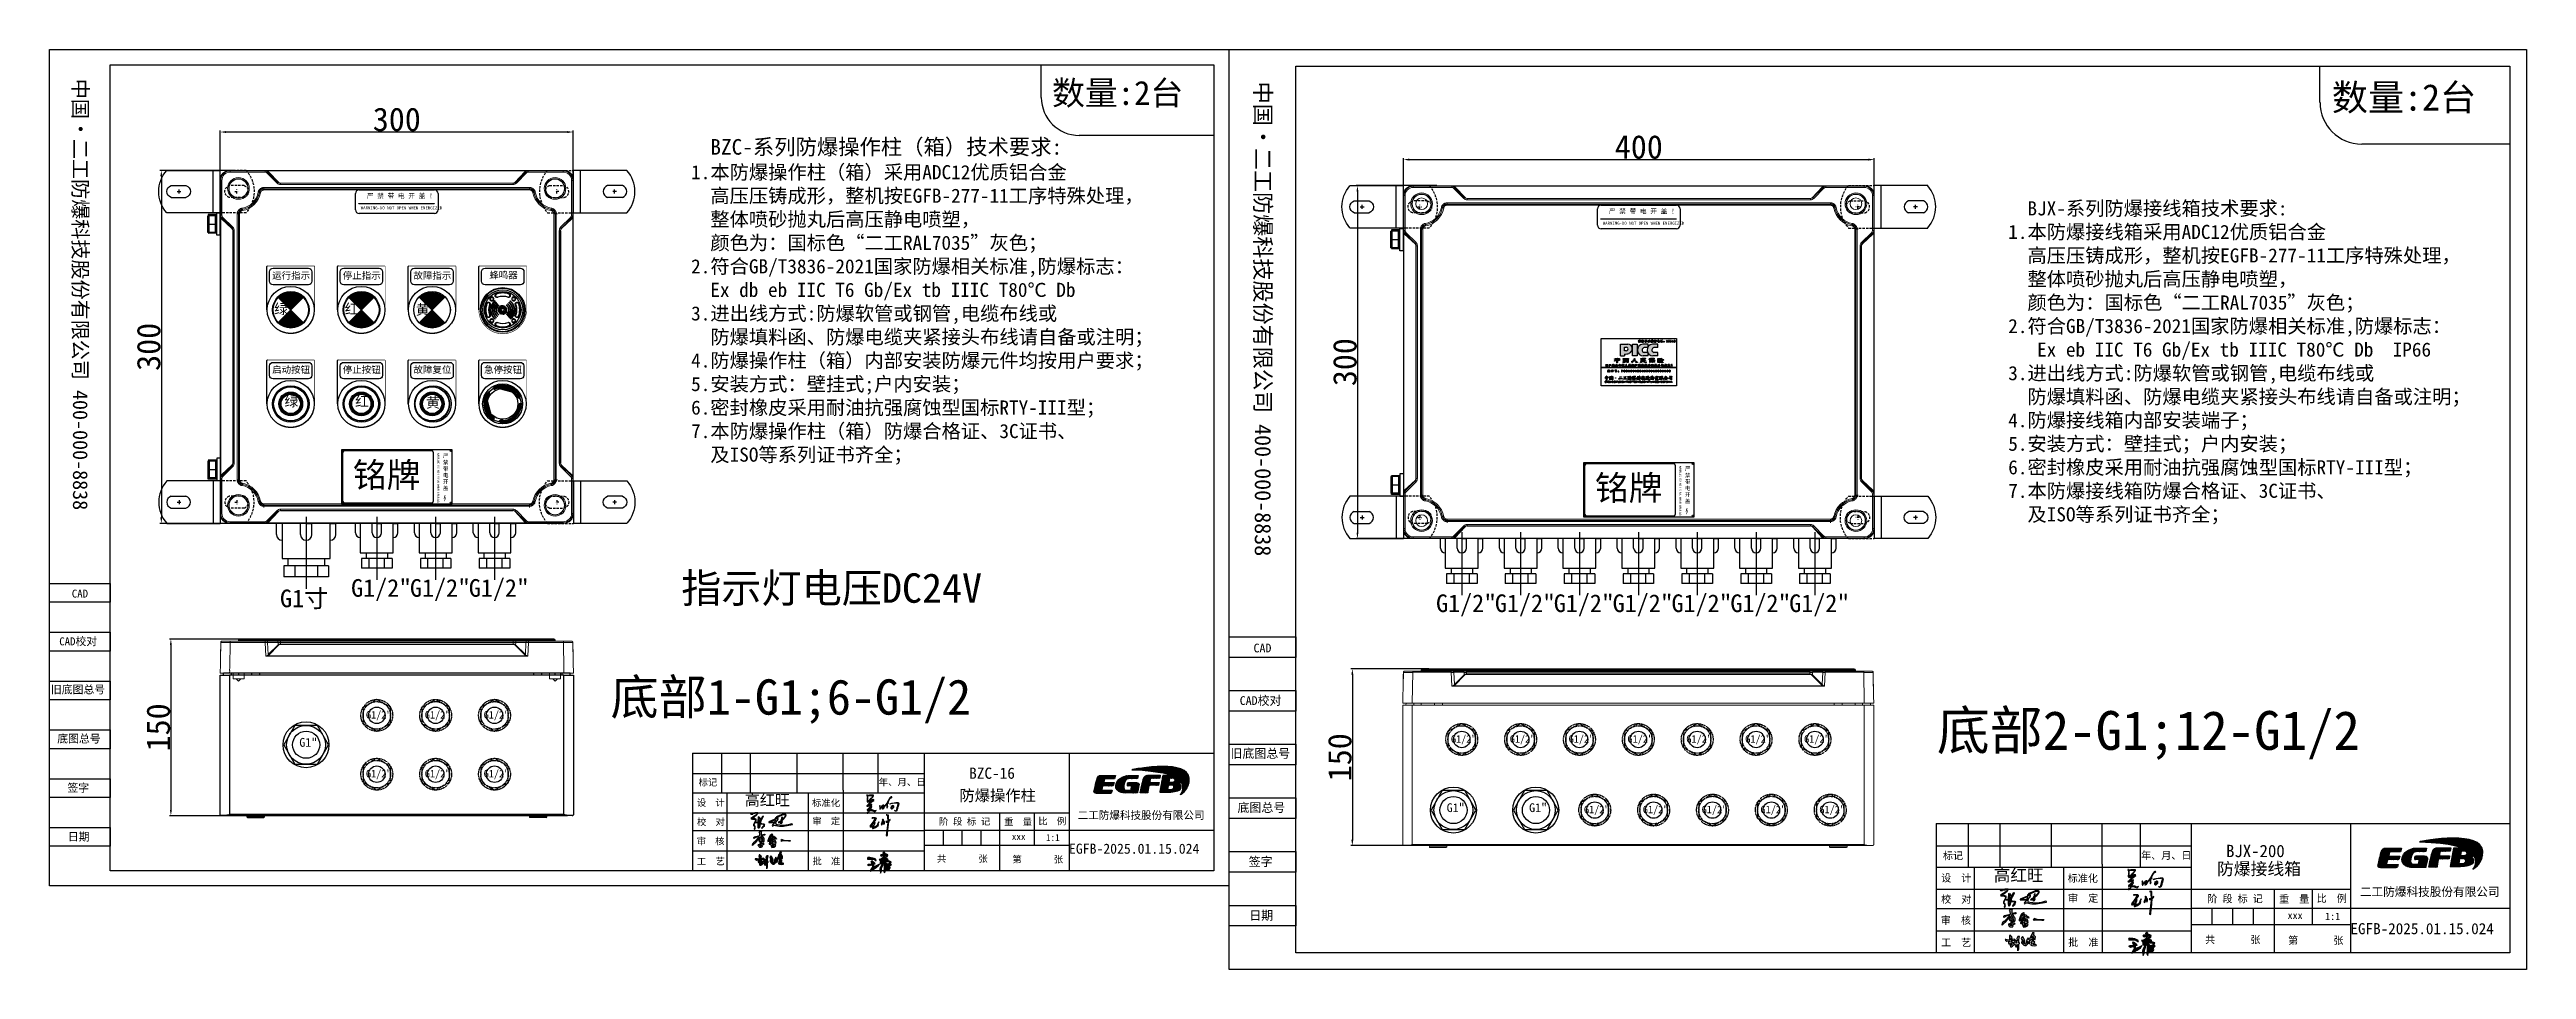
# Model space of a CAD drawing. Header units: millimetres. Extents: x 3916 to 6020, y 1867 to 2649.
import ezdxf

# ---------------------------------------------------------------- set-up
doc = ezdxf.new("R2010")
doc.units = ezdxf.units.MM
for name, pattern in [('ACAD_ISO02W100', [15, 12, -3]), ('DASHED2', [0.375, 0.25, -0.125]), ('虚线', [3, 2, -1])]:
    doc.linetypes.add(name, pattern=pattern)
for name, color, linetype in [('11', 3, 'Continuous'), ('30', 7, 'Continuous'), ('layer 1', 7, 'Continuous')]:
    doc.layers.add(name, color=color, linetype=linetype)
for name, color, linetype, lineweight in [('12', 7, 'Continuous', 18), ('13', 7, 'Continuous', 18), ('15', 7, 'Continuous', 18), ('16', 7, 'Continuous', 18), ('TEXT', 7, 'Continuous', 18), ('图层1', 6, 'Continuous', 5)]:
    doc.layers.add(name, color=color, linetype=linetype, lineweight=lineweight)
doc.styles.add('FS', font='仿宋_GB2312.ttf')
doc.styles.add('宋体', font='')
doc.styles.get('宋体').set_extended_font_data('SimSun')
doc.dimstyles.new('尺寸标注', dxfattribs={"dimtxt": 20, "dimasz": 5, "dimexe": 1.25, "dimexo": 1, "dimtad": 1, "dimdec": 0, "dimdsep": 46, "dimtxsty": '宋体', "dimcen": 2.5, "dimclrd": 1, "dimclre": 1, "dimclrt": 1, "dimadec": 0, "dimazin": 0, "dimtfac": 1, "dimtdec": 0, "dimtmove": 0, "dimatfit": 3, "dimfxl": 0, "dimarcsym": 0})
doc.dimstyles.new('尺寸标注$0', dxfattribs={"dimtxt": 20, "dimasz": 5, "dimexe": 1.25, "dimexo": 1, "dimtad": 1, "dimdec": 0, "dimdsep": 46, "dimtxsty": '宋体', "dimcen": 2.5, "dimclrd": 1, "dimclre": 1, "dimclrt": 1, "dimadec": 0, "dimazin": 0, "dimtfac": 1, "dimtdec": 0, "dimtmove": 0, "dimatfit": 3, "dimfxl": 0, "dimarcsym": 0})

msp = doc.modelspace()

# ---------------------------------------------------------------- texts
at = {"style": '宋体'}
for s, height, p in [('防爆操作柱', 9.52, (4688.6, 2010.5)), ('BZC-16', 9.52, (4696.9, 2029.4)), ('EGFB-2025.01.15.024', 8.565, (4781.7, 1965.7)), ('防爆接线箱', 10.47, (5756.8, 1947.7)), ('BJX-200', 10.47, (5764.5, 1962.8)), ('EGFB-2025.01.15.024', 9.422, (5870.2, 1897.3))]:
    msp.add_text(s, height=height, dxfattribs=at).set_placement(p)
at = {"attachment_point": 1, "style": '宋体'}
for s, insert, char_height, width in [('  {\\H1.107x;BZC-系列防爆操作柱（箱）技术要求:\\P}1.本防爆操作柱（箱）采用ADC12优质铝合金\\P  高压压铸成形，整机按EGFB-277-11工序特殊处理，\\P  整体喷砂抛丸后高压静电喷塑，\\P  颜色为：国标色“二工RAL7035”灰色；\\P2.符合GB/T3836-2021国家防爆相关标准,防爆标志：\\P  {\\C1;Ex db eb IIC T6 Gb/Ex tb IIIC T80℃ Db }\\P3.进出线方式:防爆软管或钢管,电缆布线或\\P  防爆填料函、防爆电缆夹紧接头布线请自备或注明；\\P4.防爆操作柱（箱）内部安装防爆元件均按用户要求；\\P5.安装方式：壁挂式;户内安装；\\P6.密封橡皮采用耐油抗强腐蚀型国标RTY-III型；\\P7.本防爆操作柱（箱）防爆合格证、3C证书、\\P  及ISO等系列证书齐全；', (4460.7, 2573.1), 12, 1074.729), ('  BJX-系列防爆接线箱技术要求:\\P1.本防爆接线箱采用ADC12优质铝合金\\P  高压压铸成形，整机按EGFB-277-11工序特殊处理，\\P  整体喷砂抛丸后高压静电喷塑，\\P  颜色为：国标色“二工RAL7035”灰色；\\P2.符合GB/T3836-2021国家防爆相关标准,防爆标志：\\P   Ex eb IIC T6 Gb/Ex tb IIIC T80℃ Db  IP66\\P3.进出线方式:防爆软管或钢管,电缆布线或\\P  防爆填料函、防爆电缆夹紧接头布线请自备或注明；\\P4.防爆接线箱内部安装端子；\\P5.安装方式：壁挂式；户内安装；\\P6.密封橡皮采用耐油抗强腐蚀型国标RTY-III型；\\P7.本防爆接线箱防爆合格证、3C证书、\\P  及ISO等系列证书齐全；', (5579.5, 2520.2), 12, 1074.729), ('{\\fSimSun|b0|i0|c134|p2;运行指示}', (4104.8, 2460), 5.76, 57.971), ('{\\fSimSun|b0|i0|c134|p2;停止指示}', (4164.8, 2460), 5.76, 57.971), ('{\\fSimSun|b0|i0|c134|p2;故障指示}', (4224.8, 2460), 5.76, 57.971), ('蜂鸣器', (4289.2, 2460.4), 5.76, 57.971), ('启动按钮', (4104.8, 2380), 5.76, 57.971), ('{\\fSimSun|b0|i0|c134|p2;停止按钮}', (4164.8, 2380), 5.76, 57.971), ('{\\fSimSun|b0|i0|c134|p2;故障复位}', (4224.8, 2380), 5.76, 57.971), ('{\\fSimSun|b0|i0|c134|p2;急停按钮}', (4284.8, 2380), 5.76, 57.971), ('{\\C1;指示灯电压DC24V}', (4452.3, 2204), 25, 977.026), ('底部1-G1;6-G1/2', (4392.2, 2113.9), 30, 977.026), ('底部2-G1;12-G1/2', (5518.8, 2087), 33, 1074.729)]:
    msp.add_mtext(s, dxfattribs=dict(at, insert=insert, char_height=char_height, width=width))
at = {"layer": 'TEXT', "color": 0, "lineweight": -3, "style": '宋体'}
for height, p in [(20.44, (4767.3, 2602.1)), (22.48, (5854.4, 2597.3))]:
    msp.add_text('数量:2台', height=height, dxfattribs=at).set_placement(p)

# ---------------------------------------------------------------- blocks, each defined once
blk = doc.blocks.new('*D21')
at = {"color": 1, "lineweight": -2, "transparency": 16777216}
for p, q in [((4060.7, 2524.2), (4060.7, 2580.3)), ((4065.7, 2579.1), (4355.6, 2579.1)), ((4360.6, 2531.1), (4360.6, 2580.3))]:
    blk.add_line(p, q, dxfattribs=at)
at = {"color": 1, "transparency": 16777216}
for points in [[(4065.7, 2579.9), (4065.7, 2578.2), (4060.7, 2579.1)], [(4355.6, 2579.9), (4355.6, 2578.2), (4360.6, 2579.1)]]:
    blk.add_solid(points, dxfattribs=at)
at = {"layer": 'Defpoints', "color": 0, "transparency": 16777216}
for p in [(4360.6, 2579.1), (4360.6, 2530.1), (4060.7, 2523.2)]:
    blk.add_point(p, dxfattribs=at)
at = {"color": 1, "transparency": 16777216, "insert": (4210.7, 2589.7), "char_height": 20, "attachment_point": 5, "style": '宋体'}
blk.add_mtext('300', dxfattribs=at)
blk = doc.blocks.new('LX300300')
at = {"layer": '13'}
for p, q in [((-1447.2, 19623.5), (-1447.2, 19907.4)), ((-1447.2, 19907.4), (-1447.2, 19907.4)), ((-1446.8, 19907), (-1446.8, 19877.3)), ((-1445.8, 19877.3), (-1445.8, 19907)), ((-1439.2, 19915.4), (-1439.2, 19915.4)), ((-1439.2, 19915.4), (-1155.3, 19915.4)), ((-1409.1, 19915), (-1438.8, 19915)), ((-1438.8, 19914), (-1409.1, 19914)), ((-1409.1, 19915), (-1408.5, 19915.2)), ((-1409.1, 19914), (-1409.1, 19915)), ((-1408.5, 19915.2), (-1186, 19915.2)), ((-1407.6, 19913.4), (-1406.9, 19914.1)), ((-1398.9, 19904.6), (-1407.6, 19913.4)), ((-1187.4, 19915), (-1407.2, 19915)), ((-1406.5, 19914.3), (-1406.9, 19914.1)), ((-1406.9, 19914.1), (-1398.2, 19905.3)), ((-1398.1, 19905.4), (-1406.5, 19914.3)), ((-1406.1, 19914.3), (-1397.8, 19905.4)), ((-1398.9, 19904.6), (-1398.2, 19905.3)), ((-1398.2, 19905.3), (-1398.1, 19905.4)), ((-1396.1, 19904.5), (-1198.4, 19904.5)), ((-1396.1, 19903.5), (-1396.1, 19904.5)), ((-1396, 19904.5), (-1396.1, 19904.5)), ((-1396, 19904.7), (-1396, 19904.5)), ((-1396, 19904.7), (-1198.5, 19904.7)), ((-1198.5, 19904.5), (-1396, 19904.5)), ((-1198.5, 19904.7), (-1198.5, 19904.5)), ((-1198.5, 19904.5), (-1198.4, 19904.5)), ((-1198.4, 19903.5), (-1198.4, 19904.5)), ((-1188.4, 19914.3), (-1196.7, 19905.4)), ((-1196.4, 19905.4), (-1188, 19914.3)), ((-1196.3, 19905.3), (-1196.4, 19905.4)), ((-1187.6, 19914.1), (-1196.3, 19905.3)), ((-1195.6, 19904.6), (-1196.3, 19905.3)), ((-1195.6, 19904.6), (-1186.9, 19913.4)), ((-1188, 19914.3), (-1187.6, 19914.1)), ((-1186.9, 19913.4), (-1187.6, 19914.1)), ((-1185.5, 19915), (-1186, 19915.2)), ((-1185.5, 19914), (-1185.5, 19915)), ((-1185.5, 19915), (-1155.8, 19915)), ((-1155.8, 19914), (-1185.5, 19914)), ((-1155.8, 19915), (-1155.8, 19914)), ((-1155.3, 19915.4), (-1155.3, 19915.4)), ((-1148.7, 19877.3), (-1148.7, 19907)), ((-1147.7, 19907), (-1147.7, 19877.3)), ((-1147.3, 19907.4), (-1147.3, 19907.4)), ((-1147.3, 19623.5), (-1147.3, 19907.4)), ((-1428.6, 19883.4), (-1428.5, 19882.4)), ((-1414.9, 19896.9), (-1414, 19896.7)), ((-1413.9, 19896.7), (-1413, 19896.5)), ((-1410.1, 19900.9), (-1410.1, 19899.9)), ((-1410.1, 19900.9), (-1184.5, 19900.9)), ((-1410.1, 19899.9), (-1184.5, 19899.9)), ((-1410.1, 19899.9), (-1410.1, 19898.9)), ((-1184.5, 19899.9), (-1410.1, 19899.9)), ((-1184.5, 19898.9), (-1410.1, 19898.9)), ((-1198.4, 19903.5), (-1396.1, 19903.5)), ((-1184.5, 19899.9), (-1184.5, 19900.9)), ((-1184.5, 19899.9), (-1184.5, 19898.9)), ((-1180.6, 19896.7), (-1181.6, 19896.5)), ((-1180.6, 19896.7), (-1179.6, 19896.9)), ((-1166.1, 19882.4), (-1165.9, 19883.4)), ((-1446.8, 19877.3), (-1447, 19876.7)), ((-1447, 19876.7), (-1447, 19654.2)), ((-1445.8, 19877.3), (-1446.8, 19877.3)), ((-1446.8, 19655.6), (-1446.8, 19875.4)), ((-1446.1, 19874.7), (-1445.9, 19875.1)), ((-1437.2, 19866.3), (-1446.1, 19874.7)), ((-1446.1, 19874.3), (-1437.2, 19866)), ((-1445.2, 19875.8), (-1445.9, 19875.1)), ((-1445.9, 19875.1), (-1437.1, 19866.4)), ((-1436.4, 19867.1), (-1445.2, 19875.8)), ((-1437.1, 19866.4), (-1437.2, 19866.3)), ((-1436.4, 19867.1), (-1437.1, 19866.4)), ((-1436.5, 19864.2), (-1436.5, 19666.7)), ((-1436.5, 19864.2), (-1436.3, 19864.2)), ((-1436.3, 19864.3), (-1436.3, 19666.7)), ((-1435.3, 19864.3), (-1436.3, 19864.3)), ((-1436.3, 19864.2), (-1436.3, 19864.3)), ((-1436.3, 19666.7), (-1436.3, 19864.2)), ((-1435.3, 19666.7), (-1435.3, 19864.3)), ((-1432.7, 19878.5), (-1431.7, 19878.5)), ((-1432.7, 19878.5), (-1432.7, 19652.5)), ((-1431.7, 19878.5), (-1430.7, 19878.5)), ((-1431.7, 19878.5), (-1431.7, 19652.5)), ((-1431.7, 19652.5), (-1431.7, 19878.5)), ((-1430.7, 19652.5), (-1430.7, 19878.5)), ((-1428.4, 19882.4), (-1428.3, 19881.4)), ((-1166.1, 19882.4), (-1166.3, 19881.4)), ((-1162.8, 19878.5), (-1163.8, 19878.5)), ((-1163.8, 19652.5), (-1163.8, 19878.5)), ((-1162.8, 19878.5), (-1162.8, 19652.5)), ((-1160.8, 19878.5), (-1162.8, 19878.5)), ((-1162.8, 19652.5), (-1162.8, 19878.5)), ((-1161.8, 19878.5), (-1161.8, 19652.5)), ((-1159.3, 19666.7), (-1159.3, 19864.3)), ((-1159.3, 19864.3), (-1158.3, 19864.3)), ((-1158.3, 19864.3), (-1158.3, 19666.7)), ((-1158.2, 19864.2), (-1158.3, 19864.3)), ((-1158.2, 19666.7), (-1158.2, 19864.2)), ((-1158, 19864.2), (-1158.2, 19864.2)), ((-1158.1, 19867.1), (-1149.3, 19875.8)), ((-1158.1, 19867.1), (-1157.4, 19866.4)), ((-1158, 19864.2), (-1158, 19666.7)), ((-1148.6, 19875.1), (-1157.4, 19866.4)), ((-1157.4, 19866.4), (-1157.3, 19866.3)), ((-1157.3, 19866.3), (-1148.4, 19874.7)), ((-1148.4, 19874.3), (-1157.3, 19866)), ((-1149.3, 19875.8), (-1148.6, 19875.1)), ((-1148.7, 19877.3), (-1147.7, 19877.3)), ((-1148.4, 19874.7), (-1148.6, 19875.1)), ((-1147.7, 19877.3), (-1147.5, 19876.7)), ((-1147.7, 19655.6), (-1147.7, 19875.4)), ((-1147.5, 19876.7), (-1147.5, 19654.2)), ((-1446.8, 19653.7), (-1447, 19654.2)), ((-1446.8, 19653.7), (-1446.8, 19624)), ((-1445.8, 19653.7), (-1446.8, 19653.7)), ((-1446.1, 19656.6), (-1437.2, 19664.9)), ((-1437.2, 19664.6), (-1446.1, 19656.2)), ((-1446.1, 19656.2), (-1445.9, 19655.8)), ((-1445.9, 19655.8), (-1437.1, 19664.5)), ((-1445.2, 19655.1), (-1445.9, 19655.8)), ((-1445.8, 19624), (-1445.8, 19653.7)), ((-1436.4, 19663.8), (-1445.2, 19655.1)), ((-1437.1, 19664.5), (-1437.2, 19664.6)), ((-1436.4, 19663.8), (-1437.1, 19664.5)), ((-1436.5, 19666.7), (-1436.3, 19666.7)), ((-1435.3, 19666.7), (-1436.3, 19666.7)), ((-1436.3, 19666.7), (-1436.3, 19666.7)), ((-1431.7, 19652.5), (-1432.7, 19652.5)), ((-1431.7, 19652.5), (-1430.7, 19652.5)), ((-1162.8, 19652.5), (-1163.8, 19652.5)), ((-1160.8, 19652.5), (-1162.8, 19652.5)), ((-1159.3, 19666.7), (-1158.3, 19666.7)), ((-1158.2, 19666.7), (-1158.3, 19666.7)), ((-1158, 19666.7), (-1158.2, 19666.7)), ((-1158.1, 19663.8), (-1157.4, 19664.5)), ((-1158.1, 19663.8), (-1149.3, 19655.1)), ((-1157.4, 19664.5), (-1157.3, 19664.6)), ((-1148.6, 19655.8), (-1157.4, 19664.5)), ((-1148.4, 19656.6), (-1157.3, 19664.9)), ((-1157.3, 19664.6), (-1148.4, 19656.2)), ((-1149.3, 19655.1), (-1148.6, 19655.8)), ((-1148.7, 19624), (-1148.7, 19653.7)), ((-1148.7, 19653.7), (-1147.7, 19653.7)), ((-1148.4, 19656.2), (-1148.6, 19655.8)), ((-1147.7, 19653.7), (-1147.5, 19654.2)), ((-1147.7, 19653.7), (-1147.7, 19624)), ((-1428.5, 19648.6), (-1428.6, 19647.6)), ((-1428.4, 19648.6), (-1428.3, 19649.5)), ((-1414, 19634.2), (-1414.9, 19634)), ((-1413.9, 19634.2), (-1413, 19634.4)), ((-1410.1, 19631), (-1410.1, 19632)), ((-1184.5, 19632), (-1410.1, 19632)), ((-1410.1, 19631), (-1184.5, 19631)), ((-1410.1, 19629), (-1410.1, 19631)), ((-1184.5, 19631), (-1410.1, 19631)), ((-1184.5, 19631), (-1184.5, 19632)), ((-1184.5, 19629), (-1184.5, 19631)), ((-1180.6, 19634.2), (-1181.6, 19634.4)), ((-1180.6, 19634.2), (-1179.6, 19634)), ((-1166.1, 19648.6), (-1166.3, 19649.5)), ((-1166.1, 19648.6), (-1165.9, 19647.6)), ((-1447.2, 19623.5), (-1447.2, 19623.5)), ((-1439.2, 19615.5), (-1439.2, 19615.5)), ((-1439.2, 19615.5), (-1155.3, 19615.5)), ((-1409.1, 19616.9), (-1438.8, 19616.9)), ((-1438.8, 19616.9), (-1438.8, 19615.9)), ((-1438.8, 19615.9), (-1409.1, 19615.9)), ((-1410.1, 19630), (-1184.5, 19630)), ((-1409.1, 19616.9), (-1409.1, 19615.9)), ((-1409.1, 19615.9), (-1408.5, 19615.7)), ((-1186, 19615.7), (-1408.5, 19615.7)), ((-1398.9, 19626.3), (-1407.6, 19617.5)), ((-1407.6, 19617.5), (-1406.9, 19616.8)), ((-1407.2, 19615.9), (-1187.4, 19615.9)), ((-1406.9, 19616.8), (-1398.2, 19625.6)), ((-1406.5, 19616.6), (-1406.9, 19616.8)), ((-1398.1, 19625.5), (-1406.5, 19616.6)), ((-1406.1, 19616.6), (-1397.8, 19625.5)), ((-1398.9, 19626.3), (-1398.2, 19625.6)), ((-1398.2, 19625.6), (-1398.1, 19625.5)), ((-1396.1, 19627.5), (-1198.4, 19627.5)), ((-1396.1, 19627.5), (-1396.1, 19626.5)), ((-1198.4, 19626.5), (-1396.1, 19626.5)), ((-1396, 19626.4), (-1396.1, 19626.5)), ((-1396, 19626.4), (-1198.5, 19626.4)), ((-1396, 19626.2), (-1396, 19626.4)), ((-1198.5, 19626.2), (-1396, 19626.2)), ((-1198.5, 19626.4), (-1198.4, 19626.5)), ((-1198.5, 19626.2), (-1198.5, 19626.4)), ((-1198.4, 19627.5), (-1198.4, 19626.5)), ((-1188.4, 19616.6), (-1196.7, 19625.5)), ((-1196.3, 19625.6), (-1196.4, 19625.5)), ((-1196.4, 19625.5), (-1188, 19616.6)), ((-1195.6, 19626.3), (-1196.3, 19625.6)), ((-1187.6, 19616.8), (-1196.3, 19625.6)), ((-1195.6, 19626.3), (-1186.9, 19617.5)), ((-1188, 19616.6), (-1187.6, 19616.8)), ((-1186.9, 19617.5), (-1187.6, 19616.8)), ((-1185.5, 19615.9), (-1186, 19615.7)), ((-1185.5, 19616.9), (-1155.8, 19616.9)), ((-1185.5, 19616.9), (-1185.5, 19615.9)), ((-1155.8, 19615.9), (-1185.5, 19615.9)), ((-1155.3, 19615.5), (-1155.3, 19615.5)), ((-1147.3, 19623.5), (-1147.3, 19623.5))]:
    blk.add_line(p, q, dxfattribs=at)
for centre, radius in [((-1431.7, 19900.1), 9.22), ((-1431.7, 19900.1), 8.22), ((-1431.7, 19900.1), 8), ((-1162.8, 19900.1), 9.22), ((-1162.8, 19900.1), 8.22), ((-1162.8, 19900.1), 8), ((-1431.7, 19630.8), 9.22), ((-1431.7, 19630.8), 8.22), ((-1431.7, 19630.8), 8), ((-1162.8, 19630.8), 9.22), ((-1162.8, 19630.8), 8.22), ((-1162.8, 19630.8), 8)]:
    blk.add_circle(centre, radius, dxfattribs=at)
for centre, radius, start, end in [((-1431.7, 19900.1), 17.1, 280.2979, 349.0335), ((-1431.7, 19900.1), 18.1, 280.2979, 349.0335), ((-1431.7, 19900.1), 18.1, 280.331, 349.0008), ((-1431.7, 19900.1), 19.1, 280.331, 349.0008), ((-1162.8, 19900.1), 19.1, 190.9992, 259.669), ((-1162.8, 19900.1), 18.1, 190.9992, 259.669), ((-1162.8, 19900.1), 18.1, 190.9665, 259.7021), ((-1162.8, 19900.1), 17.1, 190.9665, 259.7021), ((-1431.7, 19630.8), 17.1, 10.9665, 79.7021), ((-1431.7, 19630.8), 18.1, 10.9665, 79.7021), ((-1431.7, 19630.8), 18.1, 10.9992, 79.669), ((-1431.7, 19630.8), 19.1, 10.9992, 79.669), ((-1162.8, 19630.8), 19.1, 100.331, 169.0008), ((-1162.8, 19630.8), 18.1, 100.331, 169.0008), ((-1162.8, 19630.8), 18.1, 100.2979, 169.0335), ((-1162.8, 19630.8), 17.1, 100.2979, 169.0335)]:
    blk.add_arc(centre, radius, start, end, dxfattribs=at)
for centre, major_axis, ratio, start_param, end_param in [((-1439.2, 19907.4), (5.66, -5.66), 0.999695, 2.356347, 3.926839), ((-1438.8, 19907), (5.66, -5.66), 0.999772, 2.352781, 3.930404), ((-1438.8, 19907), (4.95, -4.95), 0.999695, 2.352272, 3.930404), ((-1409.1, 19912), (-2.79, -1.11), 0.999632, 3.545827, 4.331568), ((-1409.1, 19912), (1.86, 0.74), 0.998897, 0.404234, 1.189975), ((-1407.2, 19915.4), (-0.209, -0.454), 0.366677, 0.036168, 0.897607), ((-1408.7, 19912.1), (-1.81, -2.53), 0.948739, 2.951609, 3.319465), ((-1408.7, 19911.8), (-2.09, -2.95), 0.955888, 2.951728, 3.319585), ((-1406.1, 19914.6), (-0.364, -0.343), 0.566149, 0.052396, 1.08098), ((-1396.1, 19907.5), (-2.4, -3.2), 0.999049, 6.141116, 6.926248), ((-1396.1, 19907.5), (-1.8, -2.4), 0.998416, 6.141116, 6.926248), ((-1396, 19907.6), (-1.01, -2.93), 0.965117, 5.819624, 6.604756), ((-1397.8, 19905.8), (-0.364, -0.343), 0.566149, 0.052396, 1.08098), ((-1396, 19907.3), (-0.85, -2.45), 0.958263, 5.81989, 6.605021), ((-1198.5, 19907.6), (1.01, -2.93), 0.965117, 5.961615, 6.746747), ((-1198.5, 19907.3), (0.85, -2.45), 0.958263, 5.961349, 6.746481), ((-1198.5, 19907.5), (1.8, -2.4), 0.998416, 5.640123, 6.425254), ((-1198.5, 19907.5), (2.4, -3.2), 0.999049, 5.640123, 6.425254), ((-1196.7, 19905.8), (0.364, -0.343), 0.566149, 5.202206, 6.230789), ((-1185.8, 19911.8), (2.09, -2.95), 0.955888, 2.9636, 3.331457), ((-1188.4, 19914.6), (0.364, -0.343), 0.566149, 5.202206, 6.230789), ((-1185.8, 19912.1), (1.81, -2.53), 0.948739, 2.96372, 3.331577), ((-1185.5, 19912), (2.79, -1.11), 0.999632, 1.951618, 2.737358), ((-1187.4, 19915.4), (0.209, -0.454), 0.366677, 5.385578, 6.247018), ((-1185.5, 19912), (-1.86, 0.74), 0.998897, 5.09321, 5.878951), ((-1155.7, 19907), (-5.66, -5.66), 0.999772, 2.352781, 3.930404), ((-1155.7, 19907), (-4.95, -4.95), 0.999695, 2.352781, 3.930913), ((-1155.3, 19907.4), (-5.66, -5.66), 0.999695, 2.356347, 3.926839), ((-1443.8, 19877.3), (-1.11, -2.79), 0.999632, 5.09321, 5.878951), ((-1447.2, 19875.4), (0.454, 0.209), 0.366677, 5.385578, 6.247018), ((-1443.6, 19876.9), (-2.95, -2.09), 0.955888, 6.105193, 6.47305), ((-1443.9, 19876.9), (-2.53, -1.81), 0.948739, 6.105313, 6.473169), ((-1446.4, 19874.3), (0.343, 0.364), 0.566149, 5.202206, 6.230789), ((-1443.8, 19877.3), (-0.74, -1.86), 0.998897, 5.09321, 5.878951), ((-1439.4, 19864.2), (-2.93, -1.01), 0.965117, 2.820022, 3.605154), ((-1437.6, 19866), (0.343, 0.364), 0.566149, 5.202206, 6.230789), ((-1439.1, 19864.2), (-2.45, -0.85), 0.958263, 2.819757, 3.604888), ((-1439.3, 19864.3), (-2.4, -1.8), 0.998416, 2.49853, 3.283662), ((-1439.3, 19864.3), (3.2, 2.4), 0.999049, 5.640123, 6.425254), ((-1155.2, 19864.3), (-3.2, 2.4), 0.999049, 6.141116, 6.926248), ((-1155.2, 19864.3), (2.4, -1.8), 0.998416, 2.999524, 3.784655), ((-1155.1, 19864.2), (2.93, -1.01), 0.965117, 2.678031, 3.463163), ((-1155.5, 19864.2), (2.45, -0.85), 0.958263, 2.678297, 3.463429), ((-1156.9, 19866), (-0.343, 0.364), 0.566149, 0.052396, 1.08098), ((-1150.7, 19877.3), (0.74, -1.86), 0.998897, 0.404234, 1.189975), ((-1150.7, 19877.3), (1.11, -2.79), 0.999632, 0.404234, 1.189975), ((-1148.1, 19874.3), (-0.343, 0.364), 0.566149, 0.052396, 1.08098), ((-1150.6, 19876.9), (2.53, -1.81), 0.948739, 6.093201, 6.461058), ((-1150.9, 19876.9), (2.95, -2.09), 0.955888, 6.093321, 6.461178), ((-1147.3, 19875.4), (-0.454, 0.209), 0.366677, 0.036168, 0.897607), ((-1443.6, 19654), (2.95, -2.09), 0.955888, 2.951728, 3.319585), ((-1443.8, 19653.7), (1.11, -2.79), 0.999632, 3.545827, 4.331568), ((-1447.2, 19655.6), (0.454, -0.209), 0.366677, 0.036168, 0.897607), ((-1443.9, 19654), (2.53, -1.81), 0.948739, 2.951609, 3.319465), ((-1446.4, 19656.6), (0.343, -0.364), 0.566149, 0.052396, 1.08098), ((-1443.8, 19653.7), (-0.74, 1.86), 0.998897, 0.404234, 1.189975), ((-1439.4, 19666.8), (2.93, -1.01), 0.965117, 5.819624, 6.604756), ((-1439.1, 19666.8), (2.45, -0.85), 0.958263, 5.81989, 6.605021), ((-1437.6, 19664.9), (0.343, -0.364), 0.566149, 0.052396, 1.08098), ((-1439.3, 19666.7), (2.4, -1.8), 0.998416, 6.141116, 6.926248), ((-1439.3, 19666.7), (3.2, -2.4), 0.999049, 6.141116, 6.926248), ((-1155.2, 19666.7), (-3.2, -2.4), 0.999049, 5.640123, 6.425254), ((-1155.2, 19666.7), (-2.4, -1.8), 0.998416, 5.640123, 6.425254), ((-1155.1, 19666.8), (-2.93, -1.01), 0.965117, 5.961615, 6.746747), ((-1155.5, 19666.8), (-2.45, -0.85), 0.958263, 5.961349, 6.746481), ((-1156.9, 19664.9), (-0.343, -0.364), 0.566149, 5.202206, 6.230789), ((-1150.7, 19653.7), (0.74, 1.86), 0.998897, 5.09321, 5.878951), ((-1150.7, 19653.7), (-1.11, -2.79), 0.999632, 1.951618, 2.737358), ((-1148.1, 19656.6), (-0.343, -0.364), 0.566149, 5.202206, 6.230789), ((-1150.9, 19654), (-2.95, -2.09), 0.955888, 2.9636, 3.331457), ((-1150.6, 19654), (-2.53, -1.81), 0.948739, 2.96372, 3.331577), ((-1147.3, 19655.6), (-0.454, -0.209), 0.366677, 5.385578, 6.247018), ((-1439.2, 19623.5), (5.66, 5.66), 0.999695, 2.356347, 3.926839), ((-1438.8, 19623.9), (-5.66, -5.66), 0.999772, 5.494374, 7.071996), ((-1438.8, 19623.9), (4.95, 4.95), 0.999695, 2.352781, 3.930913), ((-1409.1, 19618.9), (1.86, -0.74), 0.998897, 5.09321, 5.878951), ((-1409.1, 19618.9), (2.79, -1.11), 0.999632, 5.09321, 5.878951), ((-1408.7, 19618.8), (1.81, -2.53), 0.948739, 6.105313, 6.473169), ((-1407.2, 19615.5), (-0.209, 0.454), 0.366677, 5.385578, 6.247018), ((-1408.7, 19619.1), (2.09, -2.95), 0.955888, 6.105193, 6.47305), ((-1406.1, 19616.3), (-0.364, 0.343), 0.566149, 5.202206, 6.230789), ((-1396.1, 19623.5), (-2.4, 3.2), 0.999049, 5.640123, 6.425254), ((-1396.1, 19623.5), (1.8, -2.4), 0.998416, 2.49853, 3.283662), ((-1396, 19623.3), (1.01, -2.93), 0.965117, 2.820022, 3.605154), ((-1397.8, 19625.1), (-0.364, 0.343), 0.566149, 5.202206, 6.230789), ((-1396, 19623.7), (0.85, -2.45), 0.958263, 2.819757, 3.604888), ((-1198.5, 19623.3), (-1.01, -2.93), 0.965117, 2.678031, 3.463163), ((-1198.5, 19623.7), (-0.85, -2.45), 0.958263, 2.678297, 3.463429), ((-1198.5, 19623.5), (2.4, 3.2), 0.999049, 6.141116, 6.926248), ((-1198.5, 19623.5), (-1.8, -2.4), 0.998416, 2.999524, 3.784655), ((-1196.7, 19625.1), (0.364, 0.343), 0.566149, 0.052396, 1.08098), ((-1188.4, 19616.3), (0.364, 0.343), 0.566149, 0.052396, 1.08098), ((-1185.8, 19619.1), (-2.09, -2.95), 0.955888, 6.093321, 6.461178), ((-1185.8, 19618.8), (-1.81, -2.53), 0.948739, 6.093201, 6.461058), ((-1185.5, 19618.9), (-2.79, -1.11), 0.999632, 0.404234, 1.189975), ((-1187.4, 19615.5), (0.209, 0.454), 0.366677, 0.036168, 0.897607), ((-1185.5, 19618.9), (-1.86, -0.74), 0.998897, 0.404234, 1.189975), ((-1155.7, 19623.9), (-4.95, 4.95), 0.999695, 2.352272, 3.930404), ((-1155.7, 19623.9), (5.66, -5.66), 0.999772, 5.494374, 7.071996), ((-1155.3, 19623.5), (-5.66, 5.66), 0.999695, 2.356347, 3.926839)]:
    blk.add_ellipse(centre, major_axis=major_axis, ratio=ratio, start_param=start_param, end_param=end_param, dxfattribs=at)
for points, degree in [([(-1446.8, 19907), (-1447.2, 19907.5)], 1), ([(-1439.3, 19915.4), (-1438.8, 19915)], 1), ([(-1155.3, 19915.4), (-1155.4, 19915.3), (-1155.6, 19915.1), (-1155.8, 19915)], 3), ([(-1148.7, 19907), (-1148.2, 19907), (-1147.7, 19907), (-1147.7, 19907)], 3), ([(-1147.7, 19907), (-1147.6, 19907.1), (-1147.5, 19907.3), (-1147.3, 19907.5)], 3), ([(-1413.9, 19896.7), (-1413.9, 19896.7), (-1414, 19896.7), (-1414, 19896.7)], 3), ([(-1410.1, 19899.9), (-1410.1, 19899.9), (-1410.1, 19899.9), (-1410.1, 19899.9)], 3), ([(-1184.5, 19899.9), (-1184.5, 19899.9), (-1184.5, 19899.9), (-1184.5, 19899.9)], 3), ([(-1180.6, 19896.7), (-1180.6, 19896.7), (-1180.6, 19896.7), (-1180.6, 19896.7)], 3), ([(-1431.7, 19878.5), (-1431.7, 19878.5), (-1431.7, 19878.5), (-1431.7, 19878.5)], 3), ([(-1428.5, 19882.4), (-1428.4, 19882.4), (-1428.4, 19882.4), (-1428.4, 19882.4)], 3), ([(-1166.1, 19882.4), (-1166.1, 19882.4), (-1166.1, 19882.4), (-1166.1, 19882.4)], 3), ([(-1162.8, 19878.5), (-1162.8, 19878.5), (-1162.8, 19878.5), (-1162.8, 19878.5)], 3), ([(-1431.7, 19652.5), (-1431.7, 19652.5), (-1431.7, 19652.5), (-1431.7, 19652.5)], 3), ([(-1162.8, 19652.5), (-1162.8, 19652.5), (-1162.8, 19652.5), (-1162.8, 19652.5)], 3), ([(-1428.5, 19648.6), (-1428.4, 19648.6), (-1428.4, 19648.6), (-1428.4, 19648.6)], 3), ([(-1413.9, 19634.2), (-1413.9, 19634.2), (-1414, 19634.2), (-1414, 19634.2)], 3), ([(-1410.1, 19631), (-1410.1, 19631), (-1410.1, 19631), (-1410.1, 19631)], 3), ([(-1184.5, 19631), (-1184.5, 19631), (-1184.5, 19631), (-1184.5, 19631)], 3), ([(-1180.6, 19634.2), (-1180.6, 19634.2), (-1180.6, 19634.2), (-1180.6, 19634.2)], 3), ([(-1166.1, 19648.6), (-1166.1, 19648.6), (-1166.1, 19648.6), (-1166.1, 19648.6)], 3), ([(-1446.8, 19624), (-1446.9, 19623.8), (-1447.1, 19623.6), (-1447.2, 19623.5)], 3), ([(-1439.3, 19615.5), (-1439.1, 19615.7), (-1438.9, 19615.8), (-1438.8, 19615.9)], 3), ([(-1155.3, 19615.5), (-1155.8, 19615.9)], 1), ([(-1147.7, 19624), (-1147.3, 19623.5)], 1)]:
    blk.add_open_spline(points, degree=degree, dxfattribs=at)
for points, knots in [([(-1445.8, 19907), (-1445.9, 19907), (-1446, 19907), (-1446.3, 19907), (-1446.4, 19907), (-1446.6, 19907), (-1446.6, 19907), (-1446.7, 19907), (-1446.8, 19907), (-1446.8, 19907)], [0, 0, 0, 0, 8268.615345, 8268.615345, 16537.23069, 16537.23069, 24805.846034, 24805.846034, 33074.461379, 33074.461379, 33074.461379, 33074.461379]), ([(-1438.8, 19914), (-1438.8, 19914.1), (-1438.8, 19914.2), (-1438.8, 19914.5), (-1438.8, 19914.6), (-1438.8, 19914.8), (-1438.8, 19914.8), (-1438.8, 19915), (-1438.8, 19915), (-1438.8, 19915)], [0, 0, 0, 0, 8280.546413, 8280.546413, 16561.092826, 16561.092826, 24841.639239, 24841.639239, 33122.185653, 33122.185653, 33122.185653, 33122.185653]), ([(-1407.4, 19914.9), (-1407.5, 19915), (-1407.9, 19915.1), (-1408.3, 19915.2), (-1408.5, 19915.2)], [0, 0, 0, 0, 7585.400605, 18600.087983, 18600.087983, 18600.087983, 18600.087983]), ([(-1408.5, 19915.2), (-1408.3, 19915.2), (-1408.1, 19915.2), (-1407.6, 19915.1), (-1407.4, 19915.1), (-1407.2, 19915)], [0, 0, 0, 0, 9299.649649, 9299.649649, 18599.299297, 18599.299297, 18599.299297, 18599.299297]), ([(-1186, 19915.2), (-1186, 19915.2), (-1186, 19915.2), (-1186.1, 19915.2), (-1186.2, 19915.2), (-1186.3, 19915.2), (-1186.4, 19915.2), (-1186.6, 19915.2), (-1186.8, 19915.1), (-1186.9, 19915.1), (-1187.1, 19915.1), (-1187.2, 19915.1), (-1187.4, 19915)], [0, 0, 0, 0, 2876.064455, 2876.064455, 5752.128911, 11504.257821, 11504.257821, 23008.515643, 23008.515643, 34512.773464, 34512.773464, 46017.031285, 46017.031285, 46017.031285, 46017.031285]), ([(-1187.2, 19914.9), (-1187.1, 19915), (-1187, 19915), (-1186.8, 19915.1), (-1186.7, 19915.1), (-1186.5, 19915.1), (-1186.4, 19915.2), (-1186.2, 19915.2), (-1186.2, 19915.2), (-1186.1, 19915.2), (-1186.1, 19915.2), (-1186, 19915.2), (-1186, 19915.2), (-1186, 19915.2)], [0, 0, 0, 0, 11503.878047, 11503.878047, 23007.756095, 23007.756095, 34511.634142, 34511.634142, 40263.573166, 40263.573166, 43139.542678, 43139.542678, 46015.51219, 46015.51219, 46015.51219, 46015.51219]), ([(-1432.7, 19878.5), (-1432.7, 19878.8), (-1432.7, 19879), (-1432.6, 19879.5), (-1432.6, 19879.6), (-1432.5, 19879.9), (-1432.5, 19880), (-1432.3, 19880.4), (-1432.2, 19880.7), (-1432, 19881.1), (-1431.9, 19881.2), (-1431.7, 19881.4), (-1431.6, 19881.5), (-1431.4, 19881.9), (-1431.2, 19882.1), (-1430.8, 19882.4), (-1430.7, 19882.4), (-1430.5, 19882.6), (-1430.4, 19882.7), (-1430, 19882.9), (-1429.7, 19883), (-1429.3, 19883.2), (-1429.2, 19883.2), (-1428.9, 19883.3), (-1428.8, 19883.3), (-1428.6, 19883.4)], [0, 0, 0, 0, 11224.128904, 11224.128904, 16836.193356, 16836.193356, 22448.257807, 22448.257807, 33672.386711, 33672.386711, 39284.451163, 39284.451163, 44896.515615, 44896.515615, 56120.644519, 56120.644519, 61732.70897, 61732.70897, 67344.773422, 67344.773422, 78568.902326, 78568.902326, 84180.966778, 84180.966778, 89793.03123, 89793.03123, 89793.03123, 89793.03123]), ([(-1414.9, 19896.9), (-1414.9, 19897.2), (-1414.8, 19897.4), (-1414.6, 19897.8), (-1414.6, 19898), (-1414.5, 19898.2), (-1414.4, 19898.4), (-1414.2, 19898.7), (-1414, 19899), (-1413.7, 19899.3), (-1413.6, 19899.4), (-1413.4, 19899.6), (-1413.3, 19899.7), (-1413, 19900), (-1412.8, 19900.1), (-1412.4, 19900.3), (-1412.3, 19900.4), (-1412, 19900.5), (-1411.9, 19900.6), (-1411.5, 19900.7), (-1411.2, 19900.8), (-1410.6, 19900.9), (-1410.4, 19900.9), (-1410.1, 19900.9)], [0, 0, 0, 0, 10216.493729, 10216.493729, 15324.740594, 15324.740594, 20432.987459, 20432.987459, 30649.481188, 30649.481188, 35757.728053, 35757.728053, 40865.974918, 40865.974918, 51082.468647, 51082.468647, 56190.715512, 56190.715512, 61298.962376, 61298.962376, 71515.456106, 71515.456106, 81731.949835, 81731.949835, 81731.949835, 81731.949835]), ([(-1410.1, 19899.9), (-1410.3, 19899.9), (-1410.5, 19899.9), (-1411, 19899.8), (-1411.2, 19899.8), (-1411.5, 19899.6), (-1411.6, 19899.6), (-1411.8, 19899.5), (-1411.9, 19899.5), (-1412.2, 19899.3), (-1412.4, 19899.2), (-1412.7, 19898.9), (-1412.8, 19898.9), (-1412.9, 19898.7), (-1413, 19898.6), (-1413.2, 19898.4), (-1413.4, 19898.2), (-1413.6, 19897.8), (-1413.7, 19897.6), (-1413.9, 19897.1), (-1413.9, 19896.9), (-1414, 19896.7)], [0, 0, 0, 0, 9472.460558, 9472.460558, 18944.921116, 18944.921116, 23681.151395, 23681.151395, 28417.381675, 28417.381675, 37889.842233, 37889.842233, 42626.072512, 42626.072512, 47362.302791, 47362.302791, 56834.763349, 56834.763349, 66307.223907, 66307.223907, 75779.684466, 75779.684466, 75779.684466, 75779.684466]), ([(-1413.9, 19896.7), (-1413.9, 19896.9), (-1413.8, 19897.1), (-1413.7, 19897.4), (-1413.7, 19897.6), (-1413.6, 19897.8), (-1413.5, 19897.9), (-1413.3, 19898.2), (-1413.2, 19898.3), (-1413, 19898.6), (-1412.9, 19898.7), (-1412.7, 19898.8), (-1412.6, 19899), (-1412.4, 19899.1), (-1412.2, 19899.3), (-1412.1, 19899.3), (-1411.8, 19899.5), (-1411.6, 19899.6), (-1411.3, 19899.7), (-1411.2, 19899.7), (-1411, 19899.8), (-1410.8, 19899.8), (-1410.5, 19899.9), (-1410.3, 19899.9), (-1410.1, 19899.9)], [0, 0, 0, 0, 11260.295457, 11260.295457, 16890.443185, 16890.443185, 22520.590913, 22520.590913, 33780.88637, 33780.88637, 39411.034098, 39411.034098, 45041.181827, 50671.329555, 50671.329555, 56301.477283, 56301.477283, 67561.77274, 67561.77274, 73191.920468, 73191.920468, 78822.068197, 78822.068197, 90082.363653, 90082.363653, 90082.363653, 90082.363653]), ([(-1410.1, 19898.9), (-1410.2, 19898.9), (-1410.4, 19898.9), (-1410.7, 19898.8), (-1410.9, 19898.8), (-1411.2, 19898.7), (-1411.4, 19898.6), (-1411.7, 19898.4), (-1411.8, 19898.3), (-1412, 19898.2), (-1412.1, 19898.1), (-1412.2, 19898), (-1412.3, 19897.9), (-1412.4, 19897.7), (-1412.5, 19897.6), (-1412.7, 19897.3), (-1412.8, 19897.1), (-1412.9, 19896.8), (-1412.9, 19896.7), (-1413, 19896.5)], [0, 0, 0, 0, 8422.524239, 8422.524239, 16845.048478, 16845.048478, 25267.572716, 25267.572716, 33690.096955, 33690.096955, 37901.359075, 37901.359075, 42112.621194, 42112.621194, 50535.145433, 50535.145433, 58957.669671, 58957.669671, 67380.19391, 67380.19391, 67380.19391, 67380.19391]), ([(-1184.5, 19900.9), (-1184.2, 19900.9), (-1183.9, 19900.9), (-1183.5, 19900.8), (-1183.3, 19900.8), (-1183, 19900.7), (-1182.9, 19900.7), (-1182.5, 19900.5), (-1182.2, 19900.4), (-1181.9, 19900.2), (-1181.8, 19900.1), (-1181.5, 19900), (-1181.4, 19899.9), (-1181.1, 19899.6), (-1180.9, 19899.4), (-1180.6, 19899.1), (-1180.5, 19899), (-1180.3, 19898.7), (-1180.3, 19898.6), (-1180, 19898.2), (-1179.9, 19898), (-1179.7, 19897.4), (-1179.6, 19897.2), (-1179.6, 19896.9)], [0, 0, 0, 0, 9915.608572, 9915.608572, 14873.412857, 14873.412857, 19831.217143, 19831.217143, 29746.825715, 29746.825715, 34704.630001, 34704.630001, 39662.434286, 39662.434286, 49578.042858, 49578.042858, 54535.847144, 54535.847144, 59493.651429, 59493.651429, 69409.260001, 69409.260001, 79324.868573, 79324.868573, 79324.868573, 79324.868573]), ([(-1180.6, 19896.7), (-1180.6, 19896.9), (-1180.7, 19897.1), (-1180.8, 19897.4), (-1180.9, 19897.6), (-1181, 19897.8), (-1181, 19897.9), (-1181.2, 19898.2), (-1181.3, 19898.3), (-1181.5, 19898.6), (-1181.6, 19898.7), (-1181.8, 19898.8), (-1181.9, 19899), (-1182.1, 19899.1), (-1182.3, 19899.3), (-1182.4, 19899.3), (-1182.7, 19899.5), (-1182.9, 19899.6), (-1183.2, 19899.7), (-1183.3, 19899.7), (-1183.6, 19899.8), (-1183.7, 19899.8), (-1184, 19899.9), (-1184.2, 19899.9), (-1184.5, 19899.9)], [0, 0, 0, 0, 10922.933366, 10922.933366, 16384.400049, 16384.400049, 21845.866732, 21845.866732, 32768.800099, 32768.800099, 38230.266782, 38230.266782, 43691.733465, 49153.200148, 49153.200148, 54614.666831, 54614.666831, 65537.600197, 65537.600197, 70999.066881, 70999.066881, 76460.533564, 76460.533564, 87383.46693, 87383.46693, 87383.46693, 87383.46693]), ([(-1180.6, 19896.7), (-1180.6, 19896.9), (-1180.7, 19897.1), (-1180.8, 19897.6), (-1180.9, 19897.8), (-1181.1, 19898.1), (-1181.2, 19898.2), (-1181.3, 19898.4), (-1181.4, 19898.4), (-1181.6, 19898.7), (-1181.8, 19898.9), (-1182, 19899.1), (-1182.1, 19899.1), (-1182.3, 19899.3), (-1182.4, 19899.3), (-1182.7, 19899.5), (-1182.9, 19899.6), (-1183.3, 19899.8), (-1183.6, 19899.8), (-1184, 19899.9), (-1184.2, 19899.9), (-1184.5, 19899.9)], [0, 0, 0, 0, 9187.145649, 9187.145649, 18374.291298, 18374.291298, 22967.864122, 22967.864122, 27561.436946, 27561.436946, 36748.582595, 36748.582595, 41342.155419, 41342.155419, 45935.728244, 45935.728244, 55122.873893, 55122.873893, 64310.019541, 64310.019541, 73497.16519, 73497.16519, 73497.16519, 73497.16519]), ([(-1184.5, 19898.9), (-1184.3, 19898.9), (-1184.1, 19898.9), (-1183.8, 19898.8), (-1183.6, 19898.8), (-1183.3, 19898.7), (-1183.1, 19898.6), (-1182.9, 19898.4), (-1182.7, 19898.3), (-1182.5, 19898.2), (-1182.4, 19898.1), (-1182.3, 19898), (-1182.3, 19897.9), (-1182.1, 19897.7), (-1182, 19897.6), (-1181.8, 19897.3), (-1181.8, 19897.1), (-1181.6, 19896.8), (-1181.6, 19896.7), (-1181.6, 19896.5)], [0, 0, 0, 0, 8175.365546, 8175.365546, 16350.731091, 16350.731091, 24526.096637, 24526.096637, 32701.462183, 32701.462183, 36789.144955, 36789.144955, 40876.827728, 40876.827728, 49052.193274, 49052.193274, 57227.55882, 57227.55882, 65402.924365, 65402.924365, 65402.924365, 65402.924365]), ([(-1165.9, 19883.4), (-1165.6, 19883.3), (-1165.3, 19883.2), (-1164.9, 19883.1), (-1164.8, 19883), (-1164.5, 19882.9), (-1164.4, 19882.8), (-1164, 19882.6), (-1163.8, 19882.4), (-1163.5, 19882.2), (-1163.4, 19882.1), (-1163.2, 19881.9), (-1163.1, 19881.8), (-1162.8, 19881.4), (-1162.6, 19881.2), (-1162.4, 19880.8), (-1162.3, 19880.7), (-1162.2, 19880.4), (-1162.2, 19880.3), (-1162, 19879.9), (-1161.9, 19879.6), (-1161.9, 19879.2), (-1161.8, 19879), (-1161.8, 19878.8), (-1161.8, 19878.6), (-1161.8, 19878.5)], [0, 0, 0, 0, 10836.157834, 10836.157834, 16254.236751, 16254.236751, 21672.315668, 21672.315668, 32508.473502, 32508.473502, 37926.552419, 37926.552419, 43344.631336, 43344.631336, 54180.78917, 54180.78917, 59598.868087, 59598.868087, 65016.947004, 65016.947004, 75853.104838, 75853.104838, 81271.183755, 81271.183755, 86689.262672, 86689.262672, 86689.262672, 86689.262672]), ([(-1446.7, 19875.6), (-1446.8, 19875.7), (-1446.8, 19875.8), (-1446.9, 19876), (-1446.9, 19876.1), (-1446.9, 19876.2), (-1447, 19876.3), (-1447, 19876.5), (-1447, 19876.5), (-1447, 19876.6), (-1447, 19876.6), (-1447, 19876.7), (-1447, 19876.7), (-1447, 19876.7)], [0, 0, 0, 0, 11753.825443, 11753.825443, 23507.650886, 23507.650886, 35261.476328, 35261.476328, 41138.38905, 41138.38905, 44076.845411, 44076.845411, 47015.301771, 47015.301771, 47015.301771, 47015.301771]), ([(-1447, 19876.7), (-1447, 19876.7), (-1447, 19876.7), (-1447, 19876.6), (-1447, 19876.5), (-1447, 19876.5), (-1447, 19876.3), (-1447, 19876.2), (-1446.9, 19875.9), (-1446.9, 19875.8), (-1446.9, 19875.6), (-1446.9, 19875.5), (-1446.8, 19875.4)], [0, 0, 0, 0, 2938.64449, 2938.64449, 5877.28898, 11754.577959, 11754.577959, 23509.155918, 23509.155918, 35263.733878, 35263.733878, 47018.311837, 47018.311837, 47018.311837, 47018.311837]), ([(-1431.7, 19878.5), (-1431.7, 19878.7), (-1431.7, 19878.9), (-1431.6, 19879.3), (-1431.6, 19879.4), (-1431.5, 19879.6), (-1431.5, 19879.7), (-1431.4, 19880), (-1431.3, 19880.2), (-1431.1, 19880.5), (-1431, 19880.6), (-1430.9, 19880.8), (-1430.8, 19881), (-1430.6, 19881.2), (-1430.5, 19881.3), (-1430.4, 19881.4), (-1430.1, 19881.6), (-1429.9, 19881.8), (-1429.5, 19882), (-1429.3, 19882.1), (-1428.9, 19882.3), (-1428.7, 19882.3), (-1428.4, 19882.4)], [0, 0, 0, 0, 10177.388215, 10177.388215, 15266.082323, 15266.082323, 20354.776431, 20354.776431, 30532.164646, 30532.164646, 35620.858754, 35620.858754, 40709.552862, 45798.246969, 45798.246969, 50886.941077, 50886.941077, 61064.329292, 61064.329292, 71241.717508, 71241.717508, 81419.105723, 81419.105723, 81419.105723, 81419.105723]), ([(-1428.5, 19882.4), (-1428.6, 19882.4), (-1428.7, 19882.3), (-1428.9, 19882.3), (-1429, 19882.2), (-1429.3, 19882.1), (-1429.5, 19882), (-1429.8, 19881.8), (-1429.9, 19881.8), (-1430.1, 19881.6), (-1430.2, 19881.6), (-1430.5, 19881.4), (-1430.6, 19881.2), (-1430.9, 19880.9), (-1430.9, 19880.8), (-1431.1, 19880.6), (-1431.1, 19880.5), (-1431.3, 19880.2), (-1431.4, 19880), (-1431.5, 19879.7), (-1431.5, 19879.6), (-1431.6, 19879.4), (-1431.6, 19879.3), (-1431.7, 19878.9), (-1431.7, 19878.7), (-1431.7, 19878.5)], [0, 0, 0, 0, 5611.672194, 5611.672194, 11223.344388, 11223.344388, 22446.688777, 22446.688777, 28058.360971, 28058.360971, 33670.033165, 33670.033165, 44893.377553, 44893.377553, 50505.049747, 50505.049747, 56116.721941, 56116.721941, 67340.06633, 67340.06633, 72951.738524, 72951.738524, 78563.410718, 78563.410718, 89786.755106, 89786.755106, 89786.755106, 89786.755106]), ([(-1428.3, 19881.4), (-1428.4, 19881.3), (-1428.6, 19881.3), (-1428.9, 19881.2), (-1429.1, 19881.1), (-1429.4, 19880.9), (-1429.5, 19880.8), (-1429.8, 19880.6), (-1429.9, 19880.5), (-1430.1, 19880.3), (-1430.1, 19880.2), (-1430.2, 19880.1), (-1430.3, 19880), (-1430.4, 19879.8), (-1430.5, 19879.6), (-1430.6, 19879.3), (-1430.6, 19879.1), (-1430.7, 19878.8), (-1430.7, 19878.6), (-1430.7, 19878.5)], [0, 0, 0, 0, 8393.538442, 8393.538442, 16787.076883, 16787.076883, 25180.615325, 25180.615325, 33574.153766, 33574.153766, 37770.922987, 37770.922987, 41967.692208, 41967.692208, 50361.230649, 50361.230649, 58754.769091, 58754.769091, 67148.307532, 67148.307532, 67148.307532, 67148.307532]), ([(-1166.3, 19881.4), (-1166.1, 19881.3), (-1165.9, 19881.3), (-1165.6, 19881.2), (-1165.4, 19881.1), (-1165.1, 19880.9), (-1165, 19880.8), (-1164.7, 19880.6), (-1164.6, 19880.5), (-1164.5, 19880.3), (-1164.4, 19880.2), (-1164.3, 19880.1), (-1164.3, 19880), (-1164.1, 19879.8), (-1164.1, 19879.6), (-1163.9, 19879.3), (-1163.9, 19879.1), (-1163.8, 19878.8), (-1163.8, 19878.6), (-1163.8, 19878.5)], [0, 0, 0, 0, 8107.977779, 8107.977779, 16215.955558, 16215.955558, 24323.933337, 24323.933337, 32431.911116, 32431.911116, 36485.900006, 36485.900006, 40539.888896, 40539.888896, 48647.866675, 48647.866675, 56755.844454, 56755.844454, 64863.822233, 64863.822233, 64863.822233, 64863.822233]), ([(-1162.8, 19878.5), (-1162.8, 19878.7), (-1162.8, 19878.9), (-1162.9, 19879.3), (-1162.9, 19879.4), (-1163, 19879.6), (-1163, 19879.7), (-1163.1, 19880), (-1163.2, 19880.2), (-1163.4, 19880.5), (-1163.5, 19880.6), (-1163.6, 19880.8), (-1163.7, 19881), (-1163.9, 19881.2), (-1164.1, 19881.3), (-1164.1, 19881.4), (-1164.4, 19881.6), (-1164.6, 19881.8), (-1165, 19882), (-1165.2, 19882.1), (-1165.6, 19882.3), (-1165.9, 19882.3), (-1166.1, 19882.4)], [0, 0, 0, 0, 9827.108047, 9827.108047, 14740.662071, 14740.662071, 19654.216094, 19654.216094, 29481.324141, 29481.324141, 34394.878165, 34394.878165, 39308.432188, 44221.986212, 44221.986212, 49135.540235, 49135.540235, 58962.648282, 58962.648282, 68789.756329, 68789.756329, 78616.864377, 78616.864377, 78616.864377, 78616.864377]), ([(-1162.8, 19878.5), (-1162.8, 19878.6), (-1162.8, 19878.7), (-1162.8, 19878.9), (-1162.9, 19879), (-1162.9, 19879.4), (-1163, 19879.6), (-1163.1, 19879.9), (-1163.1, 19880), (-1163.2, 19880.2), (-1163.3, 19880.4), (-1163.4, 19880.6), (-1163.6, 19880.8), (-1163.8, 19881.1), (-1163.9, 19881.2), (-1164, 19881.4), (-1164.1, 19881.4), (-1164.4, 19881.7), (-1164.6, 19881.8), (-1164.9, 19882), (-1165, 19882), (-1165.2, 19882.1), (-1165.3, 19882.2), (-1165.6, 19882.3), (-1165.8, 19882.3), (-1166.1, 19882.4)], [0, 0, 0, 0, 5415.489905, 5415.489905, 10830.979809, 10830.979809, 21661.959619, 21661.959619, 27077.449523, 27077.449523, 32492.939428, 32492.939428, 43323.919237, 43323.919237, 48739.409142, 48739.409142, 54154.899047, 54154.899047, 64985.878856, 64985.878856, 70401.368761, 70401.368761, 75816.858665, 75816.858665, 86647.838475, 86647.838475, 86647.838475, 86647.838475]), ([(-1147.8, 19875.6), (-1147.7, 19875.7), (-1147.6, 19876.1), (-1147.6, 19876.5), (-1147.5, 19876.7)], [0, 0, 0, 0, 7236.965652, 17745.693979, 17745.693979, 17745.693979, 17745.693979]), ([(-1147.5, 19876.7), (-1147.5, 19876.5), (-1147.5, 19876.3), (-1147.6, 19875.8), (-1147.6, 19875.6), (-1147.7, 19875.4)], [0, 0, 0, 0, 8872.721384, 8872.721384, 17745.442768, 17745.442768, 17745.442768, 17745.442768]), ([(-1447, 19654.2), (-1447, 19654.4), (-1447, 19654.6), (-1446.9, 19655.1), (-1446.9, 19655.3), (-1446.8, 19655.6)], [0, 0, 0, 0, 8542.046091, 8542.046091, 17084.092181, 17084.092181, 17084.092181, 17084.092181]), ([(-1446.7, 19655.4), (-1446.8, 19655.2), (-1446.9, 19654.8), (-1447, 19654.4), (-1447, 19654.2)], [0, 0, 0, 0, 6967.106332, 17083.974532, 17083.974532, 17083.974532, 17083.974532]), ([(-1428.6, 19647.6), (-1428.9, 19647.6), (-1429.2, 19647.7), (-1429.6, 19647.8), (-1429.7, 19647.9), (-1430, 19648), (-1430.1, 19648.1), (-1430.5, 19648.3), (-1430.7, 19648.5), (-1431.1, 19648.8), (-1431.2, 19648.9), (-1431.4, 19649.1), (-1431.5, 19649.2), (-1431.7, 19649.5), (-1431.9, 19649.7), (-1432.1, 19650.1), (-1432.2, 19650.2), (-1432.3, 19650.5), (-1432.4, 19650.6), (-1432.5, 19651), (-1432.6, 19651.3), (-1432.7, 19651.7), (-1432.7, 19651.9), (-1432.7, 19652.2), (-1432.7, 19652.3), (-1432.7, 19652.5)], [0, 0, 0, 0, 10346.068603, 10346.068603, 15519.102904, 15519.102904, 20692.137205, 20692.137205, 31038.205808, 31038.205808, 36211.240109, 36211.240109, 41384.27441, 41384.27441, 51730.343013, 51730.343013, 56903.377314, 56903.377314, 62076.411615, 62076.411615, 72422.480218, 72422.480218, 77595.514519, 77595.514519, 82768.54882, 82768.54882, 82768.54882, 82768.54882]), ([(-1431.7, 19652.5), (-1431.7, 19652.2), (-1431.7, 19652), (-1431.6, 19651.7), (-1431.6, 19651.6), (-1431.5, 19651.3), (-1431.5, 19651.2), (-1431.4, 19650.9), (-1431.3, 19650.7), (-1431.1, 19650.4), (-1431, 19650.3), (-1430.9, 19650.1), (-1430.8, 19649.9), (-1430.6, 19649.8), (-1430.5, 19649.6), (-1430.4, 19649.5), (-1430.1, 19649.3), (-1429.9, 19649.2), (-1429.5, 19648.9), (-1429.3, 19648.8), (-1428.9, 19648.7), (-1428.7, 19648.6), (-1428.4, 19648.6)], [0, 0, 0, 0, 9389.801091, 9389.801091, 14084.701636, 14084.701636, 18779.602182, 18779.602182, 28169.403272, 28169.403272, 32864.303818, 32864.303818, 37559.204363, 42254.104908, 42254.104908, 46949.005454, 46949.005454, 56338.806545, 56338.806545, 65728.607635, 65728.607635, 75118.408726, 75118.408726, 75118.408726, 75118.408726]), ([(-1431.7, 19652.5), (-1431.7, 19652.3), (-1431.7, 19652.2), (-1431.7, 19652), (-1431.7, 19651.9), (-1431.6, 19651.5), (-1431.6, 19651.3), (-1431.4, 19651), (-1431.4, 19650.9), (-1431.3, 19650.7), (-1431.2, 19650.6), (-1431.1, 19650.3), (-1430.9, 19650.1), (-1430.7, 19649.8), (-1430.6, 19649.7), (-1430.5, 19649.6), (-1430.4, 19649.5), (-1430.1, 19649.3), (-1429.9, 19649.1), (-1429.6, 19649), (-1429.5, 19648.9), (-1429.3, 19648.8), (-1429.2, 19648.8), (-1428.9, 19648.7), (-1428.7, 19648.6), (-1428.5, 19648.6)], [0, 0, 0, 0, 5175.939162, 5175.939162, 10351.878324, 10351.878324, 20703.756649, 20703.756649, 25879.695811, 25879.695811, 31055.634973, 31055.634973, 41407.513298, 41407.513298, 46583.45246, 46583.45246, 51759.391622, 51759.391622, 62111.269946, 62111.269946, 67287.209109, 67287.209109, 72463.148271, 72463.148271, 82815.026595, 82815.026595, 82815.026595, 82815.026595]), ([(-1428.3, 19649.5), (-1428.4, 19649.6), (-1428.6, 19649.6), (-1428.9, 19649.7), (-1429.1, 19649.8), (-1429.4, 19650), (-1429.5, 19650.1), (-1429.8, 19650.3), (-1429.9, 19650.4), (-1430.1, 19650.6), (-1430.1, 19650.7), (-1430.2, 19650.8), (-1430.3, 19650.9), (-1430.4, 19651.1), (-1430.5, 19651.3), (-1430.6, 19651.6), (-1430.6, 19651.8), (-1430.7, 19652.1), (-1430.7, 19652.3), (-1430.7, 19652.5)], [0, 0, 0, 0, 7742.754866, 7742.754866, 15485.509732, 15485.509732, 23228.264598, 23228.264598, 30971.019464, 30971.019464, 34842.396897, 34842.396897, 38713.774329, 38713.774329, 46456.529195, 46456.529195, 54199.284061, 54199.284061, 61942.038927, 61942.038927, 61942.038927, 61942.038927]), ([(-1166.3, 19649.5), (-1166.1, 19649.6), (-1165.9, 19649.6), (-1165.6, 19649.7), (-1165.4, 19649.8), (-1165.1, 19650), (-1165, 19650.1), (-1164.7, 19650.3), (-1164.6, 19650.4), (-1164.5, 19650.6), (-1164.4, 19650.7), (-1164.3, 19650.8), (-1164.3, 19650.9), (-1164.1, 19651.1), (-1164.1, 19651.3), (-1163.9, 19651.6), (-1163.9, 19651.8), (-1163.8, 19652.1), (-1163.8, 19652.3), (-1163.8, 19652.5)], [0, 0, 0, 0, 7465.392359, 7465.392359, 14930.784719, 14930.784719, 22396.177078, 22396.177078, 29861.569437, 29861.569437, 33594.265617, 33594.265617, 37326.961796, 37326.961796, 44792.354156, 44792.354156, 52257.746515, 52257.746515, 59723.138874, 59723.138874, 59723.138874, 59723.138874]), ([(-1162.8, 19652.5), (-1162.8, 19652.2), (-1162.8, 19652), (-1162.9, 19651.7), (-1162.9, 19651.6), (-1163, 19651.3), (-1163, 19651.2), (-1163.1, 19650.9), (-1163.2, 19650.7), (-1163.4, 19650.4), (-1163.5, 19650.3), (-1163.6, 19650.1), (-1163.7, 19649.9), (-1163.9, 19649.8), (-1164.1, 19649.6), (-1164.1, 19649.5), (-1164.4, 19649.3), (-1164.6, 19649.2), (-1165, 19648.9), (-1165.2, 19648.8), (-1165.6, 19648.7), (-1165.9, 19648.6), (-1166.1, 19648.6)], [0, 0, 0, 0, 9049.443283, 9049.443283, 13574.164925, 13574.164925, 18098.886567, 18098.886567, 27148.32985, 27148.32985, 31673.051492, 31673.051492, 36197.773133, 40722.494775, 40722.494775, 45247.216417, 45247.216417, 54296.6597, 54296.6597, 63346.102984, 63346.102984, 72395.546267, 72395.546267, 72395.546267, 72395.546267]), ([(-1166.1, 19648.6), (-1166, 19648.6), (-1165.8, 19648.6), (-1165.6, 19648.7), (-1165.5, 19648.7), (-1165.2, 19648.8), (-1165, 19648.9), (-1164.7, 19649.1), (-1164.6, 19649.1), (-1164.4, 19649.3), (-1164.3, 19649.3), (-1164, 19649.6), (-1163.9, 19649.7), (-1163.7, 19650), (-1163.6, 19650.1), (-1163.5, 19650.3), (-1163.4, 19650.4), (-1163.2, 19650.7), (-1163.1, 19650.9), (-1163, 19651.2), (-1163, 19651.3), (-1162.9, 19651.5), (-1162.9, 19651.7), (-1162.8, 19652), (-1162.8, 19652.2), (-1162.8, 19652.5)], [0, 0, 0, 0, 4984.945867, 4984.945867, 9969.891735, 9969.891735, 19939.783469, 19939.783469, 24924.729336, 24924.729336, 29909.675204, 29909.675204, 39879.566938, 39879.566938, 44864.512805, 44864.512805, 49849.458673, 49849.458673, 59819.350407, 59819.350407, 64804.296274, 64804.296274, 69789.242142, 69789.242142, 79759.133876, 79759.133876, 79759.133876, 79759.133876]), ([(-1161.8, 19652.5), (-1161.8, 19652.2), (-1161.8, 19651.9), (-1161.9, 19651.5), (-1161.9, 19651.3), (-1162, 19651), (-1162.1, 19650.9), (-1162.2, 19650.5), (-1162.3, 19650.2), (-1162.5, 19649.9), (-1162.6, 19649.7), (-1162.8, 19649.5), (-1162.9, 19649.4), (-1163.2, 19649.1), (-1163.4, 19648.8), (-1163.7, 19648.6), (-1163.8, 19648.5), (-1164, 19648.3), (-1164.2, 19648.2), (-1164.5, 19648), (-1164.8, 19647.9), (-1165.2, 19647.7), (-1165.3, 19647.7), (-1165.6, 19647.6), (-1165.7, 19647.6), (-1165.9, 19647.6)], [0, 0, 0, 0, 9969.068729, 9969.068729, 14953.603093, 14953.603093, 19938.137458, 19938.137458, 29907.206187, 29907.206187, 34891.740551, 34891.740551, 39876.274916, 39876.274916, 49845.343644, 49845.343644, 54829.878009, 54829.878009, 59814.412373, 59814.412373, 69783.481102, 69783.481102, 74768.015467, 74768.015467, 79752.549831, 79752.549831, 79752.549831, 79752.549831]), ([(-1147.8, 19655.4), (-1147.8, 19655.3), (-1147.7, 19655.2), (-1147.7, 19655), (-1147.6, 19654.9), (-1147.6, 19654.7), (-1147.6, 19654.6), (-1147.5, 19654.4), (-1147.5, 19654.4), (-1147.5, 19654.3), (-1147.5, 19654.3), (-1147.5, 19654.2), (-1147.5, 19654.2), (-1147.5, 19654.2)], [0, 0, 0, 0, 10433.333563, 10433.333563, 20866.667125, 20866.667125, 31300.000688, 31300.000688, 36516.66747, 36516.66747, 39125.00086, 39125.00086, 41733.334251, 41733.334251, 41733.334251, 41733.334251]), ([(-1147.5, 19654.2), (-1147.5, 19654.2), (-1147.5, 19654.2), (-1147.5, 19654.3), (-1147.5, 19654.4), (-1147.5, 19654.5), (-1147.6, 19654.6), (-1147.6, 19654.8), (-1147.6, 19655), (-1147.6, 19655.1), (-1147.6, 19655.3), (-1147.7, 19655.5), (-1147.7, 19655.6)], [0, 0, 0, 0, 2608.220763, 2608.220763, 5216.441525, 10432.883051, 10432.883051, 20865.766102, 20865.766102, 31298.649153, 31298.649153, 41731.532203, 41731.532203, 41731.532203, 41731.532203]), ([(-1410.1, 19630), (-1410.4, 19630), (-1410.6, 19630), (-1411.1, 19630.1), (-1411.2, 19630.1), (-1411.5, 19630.2), (-1411.6, 19630.3), (-1412, 19630.4), (-1412.3, 19630.5), (-1412.6, 19630.7), (-1412.8, 19630.8), (-1413, 19631), (-1413.1, 19631.1), (-1413.4, 19631.3), (-1413.6, 19631.5), (-1413.9, 19631.9), (-1414, 19632), (-1414.2, 19632.2), (-1414.3, 19632.3), (-1414.5, 19632.7), (-1414.6, 19632.9), (-1414.8, 19633.5), (-1414.9, 19633.8), (-1414.9, 19634)], [0, 0, 0, 0, 9296.098808, 9296.098808, 13944.148212, 13944.148212, 18592.197616, 18592.197616, 27888.296424, 27888.296424, 32536.345828, 32536.345828, 37184.395232, 37184.395232, 46480.49404, 46480.49404, 51128.543444, 51128.543444, 55776.592848, 55776.592848, 65072.691656, 65072.691656, 74368.790464, 74368.790464, 74368.790464, 74368.790464]), ([(-1414, 19634.2), (-1413.9, 19634), (-1413.9, 19633.8), (-1413.7, 19633.4), (-1413.6, 19633.2), (-1413.4, 19632.9), (-1413.4, 19632.8), (-1413.2, 19632.6), (-1413.2, 19632.5), (-1412.9, 19632.2), (-1412.8, 19632.1), (-1412.5, 19631.8), (-1412.4, 19631.8), (-1412.2, 19631.6), (-1412.1, 19631.6), (-1411.8, 19631.4), (-1411.6, 19631.3), (-1411.2, 19631.2), (-1411, 19631.1), (-1410.5, 19631), (-1410.3, 19631), (-1410.1, 19631)], [0, 0, 0, 0, 8625.424961, 8625.424961, 17250.849922, 17250.849922, 21563.562403, 21563.562403, 25876.274883, 25876.274883, 34501.699844, 34501.699844, 38814.412325, 38814.412325, 43127.124806, 43127.124806, 51752.549767, 51752.549767, 60377.974728, 60377.974728, 69003.399689, 69003.399689, 69003.399689, 69003.399689]), ([(-1413.9, 19634.2), (-1413.9, 19634), (-1413.8, 19633.8), (-1413.7, 19633.5), (-1413.7, 19633.4), (-1413.6, 19633.2), (-1413.5, 19633.1), (-1413.3, 19632.8), (-1413.2, 19632.6), (-1413, 19632.3), (-1412.9, 19632.2), (-1412.7, 19632.1), (-1412.6, 19631.9), (-1412.4, 19631.8), (-1412.2, 19631.7), (-1412.1, 19631.6), (-1411.8, 19631.4), (-1411.6, 19631.3), (-1411.3, 19631.2), (-1411.2, 19631.2), (-1411, 19631.1), (-1410.8, 19631.1), (-1410.5, 19631.1), (-1410.3, 19631), (-1410.1, 19631)], [0, 0, 0, 0, 10254.836699, 10254.836699, 15382.255048, 15382.255048, 20509.673397, 20509.673397, 30764.510096, 30764.510096, 35891.928445, 35891.928445, 41019.346794, 46146.765144, 46146.765144, 51274.183493, 51274.183493, 61529.020191, 61529.020191, 66656.438541, 66656.438541, 71783.85689, 71783.85689, 82038.693589, 82038.693589, 82038.693589, 82038.693589]), ([(-1410.1, 19632), (-1410.2, 19632), (-1410.4, 19632), (-1410.7, 19632.1), (-1410.9, 19632.1), (-1411.2, 19632.3), (-1411.4, 19632.3), (-1411.7, 19632.5), (-1411.8, 19632.6), (-1412, 19632.8), (-1412.1, 19632.8), (-1412.2, 19632.9), (-1412.3, 19633), (-1412.4, 19633.2), (-1412.5, 19633.3), (-1412.7, 19633.6), (-1412.8, 19633.8), (-1412.9, 19634.1), (-1412.9, 19634.3), (-1413, 19634.4)], [0, 0, 0, 0, 7671.569846, 7671.569846, 15343.139692, 15343.139692, 23014.709539, 23014.709539, 30686.279385, 30686.279385, 34522.064308, 34522.064308, 38357.849231, 38357.849231, 46029.419077, 46029.419077, 53700.988924, 53700.988924, 61372.55877, 61372.55877, 61372.55877, 61372.55877]), ([(-1184.5, 19632), (-1184.3, 19632), (-1184.1, 19632), (-1183.8, 19632.1), (-1183.6, 19632.1), (-1183.3, 19632.3), (-1183.1, 19632.3), (-1182.9, 19632.5), (-1182.7, 19632.6), (-1182.5, 19632.8), (-1182.4, 19632.8), (-1182.3, 19632.9), (-1182.3, 19633), (-1182.1, 19633.2), (-1182, 19633.3), (-1181.8, 19633.6), (-1181.8, 19633.8), (-1181.6, 19634.1), (-1181.6, 19634.3), (-1181.6, 19634.4)], [0, 0, 0, 0, 7432.571289, 7432.571289, 14865.142578, 14865.142578, 22297.713868, 22297.713868, 29730.285157, 29730.285157, 33446.570801, 33446.570801, 37162.856446, 37162.856446, 44595.427735, 44595.427735, 52027.999024, 52027.999024, 59460.570314, 59460.570314, 59460.570314, 59460.570314]), ([(-1180.6, 19634.2), (-1180.6, 19634), (-1180.7, 19633.8), (-1180.8, 19633.5), (-1180.9, 19633.4), (-1181, 19633.2), (-1181, 19633.1), (-1181.2, 19632.8), (-1181.3, 19632.6), (-1181.5, 19632.3), (-1181.6, 19632.2), (-1181.8, 19632.1), (-1181.9, 19631.9), (-1182.1, 19631.8), (-1182.3, 19631.7), (-1182.4, 19631.6), (-1182.7, 19631.4), (-1182.9, 19631.3), (-1183.2, 19631.2), (-1183.3, 19631.2), (-1183.6, 19631.1), (-1183.7, 19631.1), (-1184, 19631.1), (-1184.2, 19631), (-1184.5, 19631)], [0, 0, 0, 0, 9928.082358, 9928.082358, 14892.123537, 14892.123537, 19856.164716, 19856.164716, 29784.247073, 29784.247073, 34748.288252, 34748.288252, 39712.329431, 44676.37061, 44676.37061, 49640.411789, 49640.411789, 59568.494147, 59568.494147, 64532.535326, 64532.535326, 69496.576504, 69496.576504, 79424.658862, 79424.658862, 79424.658862, 79424.658862]), ([(-1184.5, 19631), (-1184.2, 19631), (-1184, 19631), (-1183.6, 19631.1), (-1183.3, 19631.2), (-1183, 19631.3), (-1182.9, 19631.3), (-1182.7, 19631.4), (-1182.6, 19631.5), (-1182.3, 19631.6), (-1182.1, 19631.8), (-1181.8, 19632), (-1181.8, 19632.1), (-1181.6, 19632.2), (-1181.5, 19632.3), (-1181.3, 19632.6), (-1181.2, 19632.8), (-1180.9, 19633.1), (-1180.8, 19633.4), (-1180.7, 19633.8), (-1180.6, 19634), (-1180.6, 19634.2)], [0, 0, 0, 0, 8348.836531, 8348.836531, 16697.673063, 16697.673063, 20872.091329, 20872.091329, 25046.509594, 25046.509594, 33395.346126, 33395.346126, 37569.764392, 37569.764392, 41744.182657, 41744.182657, 50093.019189, 50093.019189, 58441.85572, 58441.85572, 66790.692252, 66790.692252, 66790.692252, 66790.692252]), ([(-1179.6, 19634), (-1179.6, 19633.8), (-1179.7, 19633.5), (-1179.9, 19633.1), (-1179.9, 19632.9), (-1180, 19632.7), (-1180.1, 19632.6), (-1180.3, 19632.2), (-1180.5, 19632), (-1180.8, 19631.6), (-1180.9, 19631.5), (-1181.1, 19631.3), (-1181.2, 19631.2), (-1181.5, 19631), (-1181.8, 19630.8), (-1182.1, 19630.6), (-1182.3, 19630.5), (-1182.5, 19630.4), (-1182.6, 19630.4), (-1183.1, 19630.2), (-1183.3, 19630.1), (-1183.9, 19630), (-1184.2, 19630), (-1184.5, 19630)], [0, 0, 0, 0, 9005.514844, 9005.514844, 13508.272265, 13508.272265, 18011.029687, 18011.029687, 27016.54453, 27016.54453, 31519.301952, 31519.301952, 36022.059374, 36022.059374, 45027.574218, 45027.574218, 49530.331639, 49530.331639, 54033.089061, 54033.089061, 63038.603904, 63038.603904, 72044.118748, 72044.118748, 72044.118748, 72044.118748]), ([(-1445.8, 19624), (-1445.9, 19624), (-1446, 19624), (-1446.3, 19624), (-1446.4, 19624), (-1446.6, 19624), (-1446.6, 19624), (-1446.7, 19624), (-1446.8, 19624), (-1446.8, 19624)], [0, 0, 0, 0, 7488.616992, 7488.616992, 14977.233985, 14977.233985, 22465.850977, 22465.850977, 29954.46797, 29954.46797, 29954.46797, 29954.46797]), ([(-1407.4, 19616), (-1407.5, 19616), (-1407.6, 19615.9), (-1407.8, 19615.9), (-1407.8, 19615.8), (-1408, 19615.8), (-1408.1, 19615.8), (-1408.3, 19615.7), (-1408.3, 19615.7), (-1408.4, 19615.7), (-1408.4, 19615.7), (-1408.5, 19615.7), (-1408.5, 19615.7), (-1408.5, 19615.7)], [0, 0, 0, 0, 10659.528177, 10659.528177, 21319.056354, 21319.056354, 31978.584531, 31978.584531, 37308.34862, 37308.34862, 39973.230664, 39973.230664, 42638.112708, 42638.112708, 42638.112708, 42638.112708]), ([(-1408.5, 19615.7), (-1408.5, 19615.7), (-1408.5, 19615.7), (-1408.4, 19615.7), (-1408.3, 19615.7), (-1408.3, 19615.7), (-1408.1, 19615.8), (-1408, 19615.8), (-1407.7, 19615.8), (-1407.6, 19615.8), (-1407.4, 19615.8), (-1407.3, 19615.9), (-1407.2, 19615.9)], [0, 0, 0, 0, 2664.856403, 2664.856403, 5329.712806, 10659.425611, 10659.425611, 21318.851223, 21318.851223, 31978.276834, 31978.276834, 42637.702445, 42637.702445, 42637.702445, 42637.702445]), ([(-1186, 19615.7), (-1186.2, 19615.7), (-1186.4, 19615.8), (-1186.9, 19615.8), (-1187.1, 19615.8), (-1187.4, 19615.9)], [0, 0, 0, 0, 8115.350909, 8115.350909, 16230.701819, 16230.701819, 16230.701819, 16230.701819]), ([(-1187.2, 19616), (-1187, 19615.9), (-1186.6, 19615.8), (-1186.2, 19615.8), (-1186, 19615.7)], [0, 0, 0, 0, 6618.839275, 16229.992228, 16229.992228, 16229.992228, 16229.992228]), ([(-1155.8, 19616.9), (-1155.8, 19616.8), (-1155.8, 19616.7), (-1155.8, 19616.4), (-1155.8, 19616.3), (-1155.8, 19616.1), (-1155.8, 19616.1), (-1155.8, 19616), (-1155.8, 19615.9), (-1155.8, 19615.9)], [0, 0, 0, 0, 7168.555715, 7168.555715, 14337.111429, 14337.111429, 21505.667144, 21505.667144, 28674.222859, 28674.222859, 28674.222859, 28674.222859]), ([(-1148.7, 19624), (-1148.6, 19624), (-1148.5, 19624), (-1148.2, 19624), (-1148.1, 19624), (-1147.9, 19624), (-1147.9, 19624), (-1147.8, 19624), (-1147.7, 19624), (-1147.7, 19624)], [0, 0, 0, 0, 7182.272847, 7182.272847, 14364.545694, 14364.545694, 21546.818541, 21546.818541, 28729.091388, 28729.091388, 28729.091388, 28729.091388])]:
    blk.add_open_spline(points, degree=3, knots=knots, dxfattribs=at)
blk = doc.blocks.new('4652050')
for p, q in [((20788, 11616.7), (20742.6, 11616.7)), ((20782, 11616.7), (20782, 11580.7)), ((20788, 11616.7), (20788, 11580.7)), ((20746.3, 11603.7), (20758.9, 11603.7)), ((20746.3, 11593.7), (20758.9, 11593.7)), ((20742.6, 11580.7), (20788, 11580.7))]:
    blk.add_line(p, q)
at = {"color": 4, "linetype": '虚线'}
for p, q in [((20810, 11616.7), (20788, 11616.7)), ((20808.3, 11603.7), (20795.7, 11603.7)), ((20808.3, 11593.7), (20795.7, 11593.7)), ((20800.4, 11598.7), (20803.6, 11598.7)), ((20802, 11600.3), (20802, 11597.1)), ((20810, 11580.7), (20788, 11580.7))]:
    blk.add_line(p, q, dxfattribs=at)
at = {"color": 1, "linetype": 'ACAD_ISO02W100'}
for p, q in [((20751.4, 11598.7), (20754.6, 11598.7)), ((20753, 11600.3), (20753, 11597.1))]:
    blk.add_line(p, q, dxfattribs=at)
for centre, radius, start, end in [((20763, 11598.7), 27.2, 138.6091, 221.3909), ((20747.8, 11598.7), 5.22, 106.5906, 253.4094), ((20757.4, 11598.7), 5.22, 286.5906, 73.4094)]:
    blk.add_arc(centre, radius, start, end)
at = {"color": 4, "linetype": '虚线'}
for centre, radius, start, end in [((20789.6, 11598.7), 27.2, 318.6091, 41.3909), ((20797.2, 11598.7), 5.22, 106.5906, 253.4094), ((20806.8, 11598.7), 5.22, 286.5906, 73.4094)]:
    blk.add_arc(centre, radius, start, end, dxfattribs=at)
blk = doc.blocks.new('415616')
for p, q in [((20709, 11464), (20709, 11450)), ((20716.5, 11464), (20709, 11464)), ((20709, 11457), (20716.5, 11457)), ((20716.5, 11450), (20709, 11450)), ((20716, 11464.8), (20709.4, 11464.8)), ((20709.4, 11464.8), (20710, 11464)), ((20709.4, 11448.8), (20709.4, 11450)), ((20716, 11448.8), (20709.4, 11448.8)), ((20710, 11464), (20710, 11450)), ((20715.5, 11464), (20716, 11464.8)), ((20715.5, 11464), (20715.5, 11450)), ((20716, 11450), (20716, 11448.8)), ((20719.5, 11466.5), (20716.5, 11466.5)), ((20716.5, 11466.5), (20716.5, 11447.5)), ((20716.5, 11447.5), (20719.5, 11447.5)), ((20719.5, 11466.5), (20719.5, 11447.5))]:
    blk.add_line(p, q)
blk = doc.blocks.new('300150')
at = {"layer": '11', "color": 0}
for p, q in [((-94.2, -5027.8), (-94.2, -4909.3)), ((-94.2, -4909.3), (-86.2, -4909.3)), ((-91.5, -4909.3), (-91.4, -4907.6)), ((-84.7, -4907.6), (-91.4, -4907.6)), ((-86.2, -4909.3), (-86.2, -5027.8)), ((197.8, -4909.3), (-86.2, -4909.3)), ((-84.7, -4909.3), (-84.7, -4907.6)), ((-78.5, -4907.6), (-84.7, -4907.6)), ((-78.5, -4909.3), (-78.5, -4907.6)), ((-67.3, -4907.6), (-78.5, -4907.6)), ((-67.3, -4909.3), (-67.3, -4907.6)), ((-60.5, -4907.6), (-67.3, -4907.6)), ((-60.5, -4909.3), (-60.5, -4907.6)), ((172.2, -4907.6), (-60.5, -4907.6)), ((172.2, -4909.3), (172.2, -4907.6)), ((178.9, -4907.6), (172.2, -4907.6)), ((179, -4909.3), (178.9, -4907.6)), ((190.2, -4907.6), (178.9, -4907.6)), ((190.2, -4909.3), (190.2, -4907.6)), ((196.3, -4907.6), (190.2, -4907.6)), ((196.3, -4909.3), (196.3, -4907.6)), ((203.1, -4907.6), (196.3, -4907.6)), ((197.8, -5027.8), (197.8, -4909.3)), ((197.8, -4909.3), (205.8, -4909.3)), ((203.1, -4909.3), (203.1, -4907.6)), ((205.8, -4909.3), (205.8, -5027.8)), ((197.8, -5027.8), (-86.2, -5027.8)), ((-93.2, -5028.8), (-93, -5028.8)), ((-90.4, -5028.8), (-93, -5028.8)), ((-90.4, -5028.8), (-89.2, -5028.8)), ((-89.2, -5028.8), (-89.2, -5028.7)), ((-89.2, -5028.8), (200.8, -5028.8)), ((-71.7, -5028.8), (-71.6, -5029.8)), ((-56.7, -5029.8), (-71.6, -5029.8)), ((-71.1, -5030.3), (-57.2, -5030.3)), ((-56.7, -5029.8), (-56.7, -5028.8)), ((168.3, -5028.8), (168.4, -5029.8)), ((168.4, -5029.8), (183.3, -5029.8)), ((182.8, -5030.3), (168.9, -5030.3)), ((183.3, -5029.8), (183.3, -5028.8)), ((200.8, -5028.8), (200.8, -5028.7)), ((202, -5028.8), (200.8, -5028.8)), ((204.6, -5028.8), (202, -5028.8)), ((204.8, -5028.8), (204.6, -5028.8))]:
    blk.add_line(p, q, dxfattribs=at)
for centre, radius, start, end in [((-93.2, -5027.8), 1, 244.8963, 270), ((-71.1, -5029.8), 0.5, 183, 270), ((-57.2, -5029.8), 0.5, 270, 357), ((168.9, -5029.8), 0.5, 183, 270), ((182.8, -5029.8), 0.5, 270, 357), ((204.8, -5027.8), 1, 270, 295.1037)]:
    blk.add_arc(centre, radius, start, end, dxfattribs=at)
for points, knots in [([(-93.6, -5028.7), (-93.7, -5028.7), (-93.8, -5028.6), (-93.9, -5028.5), (-94, -5028.4), (-94.1, -5028.2), (-94.1, -5028.2), (-94.2, -5028), (-94.2, -5028), (-94.2, -5027.9), (-94.2, -5027.9), (-94.2, -5027.8)], [0, 0, 0, 0, 4385.487735, 4385.487735, 8770.97547, 8770.97547, 13156.463205, 13156.463205, 15349.207073, 15349.207073, 17541.95094, 17541.95094, 17541.95094, 17541.95094]), ([(205.8, -5027.8), (205.8, -5027.8), (205.8, -5027.9), (205.8, -5027.9), (205.8, -5028), (205.8, -5028), (205.8, -5028.2), (205.7, -5028.2), (205.6, -5028.4), (205.6, -5028.5), (205.4, -5028.6), (205.3, -5028.7), (205.2, -5028.7)], [0, 0, 0, 0, 1241.084497, 1241.084497, 2482.168994, 4964.337988, 4964.337988, 9928.675975, 9928.675975, 14893.013963, 14893.013963, 19857.351951, 19857.351951, 19857.351951, 19857.351951])]:
    blk.add_open_spline(points, degree=3, knots=knots, dxfattribs=at)
for points in [[(-86.2, -5027.8), (-87.2, -5028.2), (-88.2, -5028.5), (-89.2, -5028.7)], [(200.8, -5028.7), (199.8, -5028.5), (198.8, -5028.2), (197.8, -5027.8)], [(-93, -5028.8), (-93.2, -5028.8), (-93.4, -5028.8), (-93.6, -5028.7)], [(-89.2, -5028.7), (-89.6, -5028.8), (-90, -5028.8), (-90.4, -5028.8)], [(202, -5028.8), (201.6, -5028.8), (201.2, -5028.8), (200.8, -5028.7)], [(205.2, -5028.7), (205.1, -5028.8), (204.9, -5028.8), (204.6, -5028.8)]]:
    blk.add_open_spline(points, degree=3, dxfattribs=at)
at = {"layer": '12', "color": 0}
for p, q in [((-85.7, -4880.6), (-92.7, -4880.6)), ((-56, -4880.6), (-85.7, -4880.6)), ((-85.7, -4880.6), (-85.7, -4881.6)), ((-82.2, -4880.6), (-83.4, -4880.6)), ((-75.4, -4879.5), (-60.9, -4879.5)), ((-75.4, -4879.7), (-60.9, -4879.7)), ((-59.9, -4878.6), (-75.2, -4878.6)), ((-57, -4878.6), (-57, -4879.5)), ((168.6, -4878.6), (-57, -4878.6)), ((-57, -4879.5), (168.6, -4879.5)), ((-57, -4880.6), (-57, -4879.7)), ((168.6, -4879.7), (-57, -4879.7)), ((-56, -4880.6), (-56, -4881.6)), ((-54.6, -4880.6), (-56, -4880.6)), ((-45.8, -4880.6), (-54.6, -4880.6)), ((-43, -4880.6), (-45.8, -4880.6)), ((-43, -4880.6), (-43, -4881.6)), ((-43, -4880.6), (154.6, -4880.6)), ((154.6, -4880.6), (154.6, -4881.6)), ((154.6, -4880.6), (157.5, -4880.6)), ((157.5, -4880.6), (166.2, -4880.6)), ((166.2, -4880.6), (167.6, -4880.6)), ((167.6, -4880.6), (167.6, -4881.6)), ((167.6, -4880.6), (197.3, -4880.6)), ((168.6, -4878.6), (168.6, -4879.5)), ((168.6, -4880.6), (168.6, -4879.7)), ((171.5, -4878.6), (186.8, -4878.6)), ((187, -4879.5), (172.5, -4879.5)), ((172.5, -4879.7), (187, -4879.7)), ((193.8, -4880.6), (195, -4880.6)), ((197.3, -4880.6), (204.3, -4880.6)), ((-93.7, -4881.6), (-93.9, -4893.4)), ((-85.7, -4881.6), (-56, -4881.6)), ((-56, -4881.6), (-55.5, -4893.4)), ((167.1, -4893.4), (-55.5, -4893.4)), ((-54.1, -4893.1), (165.7, -4893.1)), ((-53.4, -4892), (-53.9, -4881.6)), ((-53.9, -4881.6), (-45.1, -4881.6)), ((-45.1, -4883.7), (-53.4, -4892)), ((-53, -4892.4), (-44.7, -4884)), ((-45.1, -4881.6), (-45.1, -4883.7)), ((-43, -4883), (-43, -4881.6)), ((154.6, -4881.6), (-43, -4881.6)), ((-43, -4883.3), (-43, -4883)), ((-43, -4883), (154.6, -4883)), ((154.6, -4883.3), (-43, -4883.3)), ((154.6, -4883), (154.6, -4881.6)), ((154.6, -4883.3), (154.6, -4883)), ((164.7, -4892.4), (156.3, -4884)), ((156.8, -4881.6), (156.7, -4883.7)), ((156.7, -4883.7), (165, -4892)), ((165.5, -4881.6), (156.8, -4881.6)), ((165, -4892), (165.5, -4881.6)), ((167.6, -4881.6), (167.1, -4893.4)), ((197.3, -4881.6), (167.6, -4881.6)), ((205.3, -4881.6), (205.5, -4893.4)), ((-94.1, -4905.6), (-94.2, -4907.6)), ((-94.2, -4907.6), (-86.2, -4907.6)), ((-86.2, -4907.6), (-86.1, -4905.6)), ((-86.2, -4907.6), (197.8, -4907.6)), ((-83.2, -4907.6), (-83.2, -4912.6)), ((-73.9, -4912.6), (-83.2, -4912.6)), ((-80.6, -4912.6), (-78.6, -4914.6)), ((-78.6, -4914.6), (-76.6, -4912.6)), ((-73.9, -4912.6), (-73.9, -4907.6)), ((185.6, -4907.6), (185.6, -4912.6)), ((185.6, -4912.6), (194.9, -4912.6)), ((188.3, -4912.6), (190.2, -4914.6)), ((190.2, -4914.6), (192.2, -4912.6)), ((194.9, -4912.6), (194.9, -4907.6)), ((197.8, -4907.6), (197.8, -4905.6)), ((205.8, -4907.6), (197.8, -4907.6)), ((205.8, -4905.6), (205.8, -4907.6))]:
    blk.add_line(p, q, dxfattribs=at)
for centre, start, end in [((-79.6, -4879.6), 270, 355), ((-77.6, -4879.6), 90, 175), ((189.3, -4879.6), 5, 90), ((191.3, -4879.6), 185, 270)]:
    blk.add_arc(centre, 1, start, end, dxfattribs=at)
for centre, major_axis, ratio, start_param, end_param in [((-75.5, -4879.6), (0, -1), 0.178766, 0, 1.48353), ((-75.2, -4879.6), (0, -1), 0.179334, 3.141593, 4.625123), ((-61.9, -4879.6), (0, -1), 0.981739, 0, 1.48353), ((-59.9, -4879.6), (0, -1), 0.98163, 3.141593, 4.625123), ((-54.6, -4881.6), (0, 1), 0.707336, 4.755573, 6.283185), ((-45.8, -4881.6), (0, 1), 0.707336, 4.755573, 6.283185), ((157.5, -4881.6), (0, 1), 0.707336, 0, 1.527612), ((166.2, -4881.6), (0, 1), 0.707336, 0, 1.527612), ((171.5, -4879.6), (0, -1), 0.98163, 1.658063, 3.141593), ((173.5, -4879.6), (0, -1), 0.981739, 4.799655, 6.283185), ((186.8, -4879.6), (0, -1), 0.179334, 1.658063, 3.141593), ((187.2, -4879.6), (0, -1), 0.178766, 4.799655, 6.283185), ((-85.7, -4881.6), (8, -0.02), 0.002181, 1.567502, 3.145125), ((-56, -4881.6), (-3, -0.04), 0.005807, 3.926056, 4.711797), ((-55.6, -4889.6), (0.77, -3.3), 0.881576, 0.207601, 0.575458), ((-54.1, -4892.7), (-0.199, 0.459), 0.388663, 1.439934, 2.301373), ((-55.6, -4890), (3.27, -1.34), 0.941048, 5.540118, 5.907975), ((-53, -4892), (-0.354, 0.353), 0.600095, 1.081901, 2.110484), ((-43, -4881.6), (3, -0.03), 0.011615, 1.572116, 2.357248), ((-42.9, -4885.4), (3, -0.12), 0.806756, 1.623957, 2.409088), ((-44.7, -4883.6), (-0.354, 0.353), 0.600095, 1.081901, 2.110484), ((-42.9, -4885.7), (2.31, -1), 0.964366, 1.992936, 2.778068), ((154.6, -4881.6), (-3, -0.03), 0.011615, 3.925938, 4.71107), ((154.5, -4885.4), (-3, -0.12), 0.806756, 3.874097, 4.659229), ((154.5, -4885.7), (-2.31, -1), 0.964366, 3.505118, 4.290249), ((156.3, -4883.6), (0.354, 0.353), 0.600095, 4.172701, 5.201284), ((164.7, -4892), (0.354, 0.353), 0.600095, 4.172701, 5.201284), ((167.3, -4890), (-3.27, -1.34), 0.941048, 0.37521, 0.743067), ((167.3, -4889.6), (-0.77, -3.3), 0.881576, 5.707728, 6.075584), ((167.6, -4881.6), (3, -0.04), 0.005807, 1.571388, 2.357129), ((165.7, -4892.7), (0.199, 0.459), 0.388663, 3.981812, 4.843252), ((197.3, -4881.6), (-8, -0.02), 0.002181, 3.138061, 4.715683)]:
    blk.add_ellipse(centre, major_axis=major_axis, ratio=ratio, start_param=start_param, end_param=end_param, dxfattribs=at)
for points, knots in [([(-92.7, -4880.6), (-92.8, -4880.6), (-93, -4880.6), (-93.2, -4880.7), (-93.3, -4880.8), (-93.5, -4881), (-93.6, -4881.1), (-93.7, -4881.3), (-93.7, -4881.5), (-93.7, -4881.6)], [0, 0, 0, 0, 3674.985017, 3674.985017, 7349.970034, 7349.970034, 11024.955052, 11024.955052, 14699.940069, 14699.940069, 14699.940069, 14699.940069]), ([(-78.6, -4879.5), (-78.6, -4879.5), (-78.6, -4879.5), (-78.5, -4879.5), (-78.4, -4879.5), (-78.2, -4879.5), (-77.9, -4879.5), (-77.8, -4879.5), (-77.6, -4879.5), (-77.4, -4879.5), (-77.1, -4879.5), (-76.7, -4879.5), (-76.3, -4879.5), (-76, -4879.5), (-75.7, -4879.5), (-75.4, -4879.5)], [0, 0, 0, 0, 3158.205016, 3158.205016, 3158.205016, 7450.91835, 7450.91835, 7450.91835, 10085.974614, 10085.974614, 10085.974614, 14361.611633, 14361.611633, 14361.611633, 17577.633054, 17577.633054, 17577.633054, 17577.633054]), ([(-78.6, -4879.7), (-78.6, -4879.7), (-78.6, -4879.7), (-78.6, -4879.7), (-78.6, -4879.7), (-78.5, -4879.7), (-78.3, -4879.7), (-78.2, -4879.7), (-77.9, -4879.7), (-77.7, -4879.7), (-77.4, -4879.7), (-77, -4879.7), (-76.6, -4879.7), (-76.2, -4879.7), (-75.8, -4879.7), (-75.4, -4879.7)], [0, 0, 0, 0, 531.252093, 531.252093, 531.252093, 4786.071897, 4786.071897, 4786.071897, 9039.923358, 9039.923358, 9039.923358, 13306.939435, 13306.939435, 13306.939435, 17576.267028, 17576.267028, 17576.267028, 17576.267028]), ([(-75.2, -4878.6), (-75.4, -4878.6), (-75.7, -4878.6), (-75.9, -4878.6), (-76.2, -4878.6), (-76.5, -4878.6), (-76.7, -4878.6), (-76.9, -4878.6), (-77, -4878.6), (-77.1, -4878.6), (-77.3, -4878.6), (-77.4, -4878.6), (-77.5, -4878.6), (-77.6, -4878.6), (-77.6, -4878.6), (-77.6, -4878.6)], [0, 0, 0, 0, 3219.109475, 3219.109475, 3219.109475, 7496.387086, 7496.387086, 7496.387086, 10131.801016, 10131.801016, 10131.801016, 14426.188461, 14426.188461, 14426.188461, 17587.44119, 17587.44119, 17587.44119, 17587.44119]), ([(-60.9, -4879.5), (-60.8, -4879.5), (-60.7, -4879.5), (-60.6, -4879.5), (-60.4, -4879.5), (-60.1, -4879.5), (-59.8, -4879.5), (-59.6, -4879.5), (-59.4, -4879.5), (-59.2, -4879.5), (-58.8, -4879.5), (-58.4, -4879.5), (-57.9, -4879.5), (-57.6, -4879.5), (-57.3, -4879.5), (-57, -4879.5)], [0, 0, 0, 0, 3104.137509, 3104.137509, 3104.137509, 7440.059226, 7440.059226, 7440.059226, 10101.957351, 10101.957351, 10101.957351, 14420.690831, 14420.690831, 14420.690831, 17604.170848, 17604.170848, 17604.170848, 17604.170848]), ([(-60.9, -4879.7), (-60.7, -4879.7), (-60.2, -4879.7), (-58.8, -4879.7), (-57.9, -4879.7), (-57, -4879.7)], [0, 0, 0, 0, 4155.138238, 4155.138238, 8310.276475, 8310.276475, 8310.276475, 8310.276475]), ([(-57, -4878.6), (-57.2, -4878.6), (-57.5, -4878.6), (-57.7, -4878.6), (-58, -4878.6), (-58.3, -4878.6), (-58.6, -4878.6), (-58.8, -4878.6), (-58.9, -4878.6), (-59.1, -4878.6), (-59.3, -4878.6), (-59.5, -4878.6), (-59.7, -4878.6), (-59.8, -4878.6), (-59.8, -4878.6), (-59.9, -4878.6)], [0, 0, 0, 0, 3186.775619, 3186.775619, 3186.775619, 7507.550615, 7507.550615, 7507.550615, 10170.055766, 10170.055766, 10170.055766, 14508.062449, 14508.062449, 14508.062449, 17615.435182, 17615.435182, 17615.435182, 17615.435182]), ([(168.6, -4878.6), (168.9, -4878.6), (169.1, -4878.6), (169.3, -4878.6), (169.7, -4878.6), (170, -4878.6), (170.3, -4878.6), (170.4, -4878.6), (170.6, -4878.6), (170.7, -4878.6), (171, -4878.6), (171.2, -4878.6), (171.3, -4878.6), (171.4, -4878.6), (171.5, -4878.6), (171.5, -4878.6)], [0, 0, 0, 0, 3305.002152, 3305.002152, 3305.002152, 7786.074046, 7786.074046, 7786.074046, 10547.355763, 10547.355763, 10547.355763, 15046.298624, 15046.298624, 15046.298624, 18268.952114, 18268.952114, 18268.952114, 18268.952114]), ([(172.5, -4879.5), (172.4, -4879.5), (172.3, -4879.5), (172.2, -4879.5), (172, -4879.5), (171.8, -4879.5), (171.4, -4879.5), (171.3, -4879.5), (171, -4879.5), (170.8, -4879.5), (170.4, -4879.5), (170, -4879.5), (169.6, -4879.5), (169.3, -4879.5), (168.9, -4879.5), (168.6, -4879.5)], [0, 0, 0, 0, 3221.332886, 3221.332886, 3221.332886, 7720.955464, 7720.955464, 7720.955464, 10483.352408, 10483.352408, 10483.352408, 14965.137814, 14965.137814, 14965.137814, 18268.80875, 18268.80875, 18268.80875, 18268.80875]), ([(168.6, -4879.7), (169.5, -4879.7), (170.4, -4879.7), (171.9, -4879.7), (172.3, -4879.7), (172.5, -4879.7)], [0, 0, 0, 0, 4279.057099, 4279.057099, 8558.114197, 8558.114197, 8558.114197, 8558.114197]), ([(186.8, -4878.6), (187.1, -4878.6), (187.3, -4878.6), (187.5, -4878.6), (187.8, -4878.6), (188.1, -4878.6), (188.4, -4878.6), (188.5, -4878.6), (188.6, -4878.6), (188.8, -4878.6), (188.9, -4878.6), (189.1, -4878.6), (189.2, -4878.6), (189.2, -4878.6), (189.3, -4878.6), (189.3, -4878.6)], [0, 0, 0, 0, 3357.50502, 3357.50502, 3357.50502, 7818.670805, 7818.670805, 7818.670805, 10567.386115, 10567.386115, 10567.386115, 15046.397319, 15046.397319, 15046.397319, 18343.558222, 18343.558222, 18343.558222, 18343.558222]), ([(190.3, -4879.5), (190.3, -4879.5), (190.2, -4879.5), (190.1, -4879.5), (190, -4879.5), (189.8, -4879.5), (189.6, -4879.5), (189.4, -4879.5), (189.3, -4879.5), (189.1, -4879.5), (188.7, -4879.5), (188.4, -4879.5), (188, -4879.5), (187.7, -4879.5), (187.3, -4879.5), (187, -4879.5)], [0, 0, 0, 0, 3296.07635, 3296.07635, 3296.07635, 7776.187941, 7776.187941, 7776.187941, 10526.277498, 10526.277498, 10526.277498, 14988.567308, 14988.567308, 14988.567308, 18344.984036, 18344.984036, 18344.984036, 18344.984036]), ([(187, -4879.7), (187.1, -4879.7), (187.1, -4879.7), (187.2, -4879.7), (187.6, -4879.7), (188, -4879.7), (188.4, -4879.7), (188.8, -4879.7), (189.1, -4879.7), (189.4, -4879.7), (189.7, -4879.7), (189.9, -4879.7), (190, -4879.7), (190.2, -4879.7), (190.3, -4879.7), (190.3, -4879.7)], [0, 0, 0, 0, 554.160172, 554.160172, 554.160172, 4992.499186, 4992.499186, 4992.499186, 9429.84545, 9429.84545, 9429.84545, 13880.918017, 13880.918017, 13880.918017, 18334.398467, 18334.398467, 18334.398467, 18334.398467]), ([(197.3, -4880.6), (197.3, -4880.6), (197.3, -4880.6), (197.3, -4880.7), (197.3, -4880.8), (197.3, -4881), (197.3, -4881.1), (197.3, -4881.3), (197.3, -4881.5), (197.3, -4881.6)], [0, 0, 0, 0, 3813.556519, 3813.556519, 7627.113038, 7627.113038, 11440.669558, 11440.669558, 15254.226077, 15254.226077, 15254.226077, 15254.226077]), ([(204.3, -4880.6), (204.5, -4880.6), (204.6, -4880.6), (204.8, -4880.7), (204.9, -4880.8), (205.1, -4881), (205.2, -4881.1), (205.3, -4881.3), (205.3, -4881.5), (205.3, -4881.6)], [0, 0, 0, 0, 3818.869135, 3818.869135, 7637.738269, 7637.738269, 11456.607404, 11456.607404, 15275.476539, 15275.476539, 15275.476539, 15275.476539]), ([(165.9, -4892.7), (165.9, -4892.7), (166, -4892.8), (166.1, -4892.8), (166.1, -4892.8), (166.2, -4892.9), (166.3, -4892.9), (166.4, -4893), (166.5, -4893.1), (166.6, -4893.1), (166.7, -4893.2), (166.8, -4893.3), (167, -4893.3), (167.1, -4893.4), (167.1, -4893.4)], [0, 0, 0, 0, 2282.723745, 4775.244068, 7478.312186, 10392.515945, 13518.323519, 16856.11349, 20406.196068, 24168.828403, 28144.225843, 32332.570365, 36734.016978, 41348.698663, 41348.698663, 41348.698663, 41348.698663])]:
    blk.add_open_spline(points, degree=3, knots=knots, dxfattribs=at)
for points, degree in [([(-78.6, -4879.5), (-78.6, -4879.6), (-78.6, -4879.6), (-78.6, -4879.7)], 3), ([(-75.4, -4879.7), (-75.4, -4879.6), (-75.4, -4879.6), (-75.4, -4879.5)], 3), ([(-60.9, -4879.5), (-60.9, -4879.6), (-60.9, -4879.6), (-60.9, -4879.7)], 3), ([(-57, -4879.7), (-57, -4879.6), (-57, -4879.6), (-57, -4879.5)], 3), ([(168.6, -4879.7), (168.6, -4879.6), (168.6, -4879.6), (168.6, -4879.5)], 3), ([(172.5, -4879.5), (172.5, -4879.6), (172.5, -4879.6), (172.5, -4879.7)], 3), ([(187, -4879.7), (187, -4879.6), (187, -4879.6), (187, -4879.5)], 3), ([(190.3, -4879.5), (190.3, -4879.6), (190.3, -4879.6), (190.3, -4879.7)], 3), ([(-93.7, -4881.6), (-93.8, -4889.6), (-94, -4897.6), (-94.1, -4905.6)], 3), ([(-86.2, -4905.6), (-86, -4897.6), (-85.8, -4889.6), (-85.7, -4881.6)], 3), ([(-54.3, -4892.7), (-54.7, -4892.9), (-55.1, -4893.2), (-55.5, -4893.4)], 3), ([(-55.5, -4893.4), (-55, -4893.3), (-54.5, -4893.2), (-54.1, -4893.1)], 3), ([(167.1, -4893.4), (166.6, -4893.3), (166.2, -4893.2), (165.7, -4893.1)], 3), ([(197.8, -4905.6), (197.3, -4881.6)], 1), ([(205.3, -4881.6), (205.8, -4905.6)], 1)]:
    blk.add_open_spline(points, degree=degree, dxfattribs=at)
blk = doc.blocks.new('*D22')
at = {"color": 1, "lineweight": -2, "transparency": 16777216}
for p, q in [((4084.3, 2148.2), (4017.6, 2148.2)), ((4018.8, 2143.2), (4018.8, 2003)), ((4080, 1998), (4017.6, 1998))]:
    blk.add_line(p, q, dxfattribs=at)
at = {"color": 1, "transparency": 16777216}
for points in [[(4018, 2143.2), (4019.6, 2143.2), (4018.8, 2148.2)], [(4018, 2003), (4019.6, 2003), (4018.8, 1998)]]:
    blk.add_solid(points, dxfattribs=at)
at = {"layer": 'Defpoints', "color": 0, "transparency": 16777216}
for p in [(4085.3, 2148.2), (4018.8, 1998), (4081, 1998)]:
    blk.add_point(p, dxfattribs=at)
at = {"color": 1, "transparency": 16777216, "insert": (4008.2, 2073.1), "char_height": 20, "attachment_point": 5, "rotation": 90, "style": '宋体'}
blk.add_mtext('150', dxfattribs=at)
blk = doc.blocks.new('铭牌')
blk.add_hatch(color=1).paths.add_polyline_path([(20357.5, 11867.3), (20357.6, 11867.4), (20357, 11866.7), (20356.9, 11867.6), (20357, 11867.5), (20357.4, 11869.5), (20356.2, 11868.8), (20357.1, 11871.7), (20357.9, 11871.7), (20357, 11869.7), (20358.1, 11870.2)])
for p, q in [((20363.4, 11910.5), (20269.4, 11910.5)), ((20269.4, 11910.5), (20269.4, 11864.5)), ((20270.4, 11908.5), (20270.4, 11866.5)), ((20346.4, 11909.5), (20271.4, 11909.5)), ((20347.4, 11908.5), (20347.4, 11866.5)), ((20363.4, 11864.5), (20363.4, 11910.5)), ((20269.4, 11864.5), (20363.4, 11864.5)), ((20271.4, 11865.5), (20305.4, 11865.5)), ((20305.4, 11865.5), (20346.4, 11865.5))]:
    blk.add_line(p, q)
for centre in [(20270.4, 11909.5), (20362.4, 11909.5), (20270.4, 11865.5), (20362.4, 11865.5)]:
    blk.add_circle(centre, 0.5)
for centre, start, end in [((20270.4, 11909.5), 270, 0), ((20346.4, 11908.5), 0, 90), ((20270.4, 11865.5), 0, 90), ((20346.4, 11866.5), 270, 0)]:
    blk.add_arc(centre, 1, start, end)
at = {"color": 1, "linetype": 'ByBlock', "lineweight": -3, "style": '宋体'}
blk.add_text('铭牌', height=21, dxfattribs=at).set_placement((20279.2, 11878.7))
at = {"color": 1, "insert": (20352.7, 11907.8), "char_height": 1.7, "width": 109.463, "attachment_point": 1, "rotation": 270, "style": 'FS'}
blk.add_mtext('{\\fSimHei|b0|i0|c134|p2;WARNING DO NOT OPEN WHEN ENERIZED}', dxfattribs=at)
at = {"color": 1, "insert": (20355.7, 11907), "char_height": 3.3, "width": 4.099, "attachment_point": 1, "style": 'FS'}
blk.add_mtext('{\\fSimHei|b0|i0|c134|p2;严禁带电开盖}', dxfattribs=at)
blk = doc.blocks.new('SDFSFSDF')
at = {"lineweight": -3}
blk.add_blockref('铭牌', (0, 0), dxfattribs=at)
blk = doc.blocks.new('46502450585')
at = {"color": 1}
for p, q in [((20163.4, 11896.7), (20163.4, 11910.7)), ((20166.4, 11913.7), (20230.4, 11913.7)), ((20233.4, 11910.7), (20233.4, 11896.7)), ((20230.4, 11893.7), (20166.4, 11893.7))]:
    blk.add_line(p, q, dxfattribs=at)
blk.add_lwpolyline([(20166.2, 11902.1), (20230.2, 11902.1), (20230.2, 11901.8), (20166.2, 11901.8)], close=True, dxfattribs=at)
for centre, start, end in [((20166.4, 11910.7), 90, 180), ((20230.4, 11910.7), 0, 90), ((20166.4, 11896.7), 180, 270), ((20230.4, 11896.7), 270, 0)]:
    blk.add_arc(centre, 3, start, end, dxfattribs=at)
at = {"color": 1, "attachment_point": 1, "style": '宋体'}
for s, insert, char_height, width in [('{\\fSimHei|b0|i0|c134|p49;严 禁 带 电 开 盖 !}', (20173, 11910.6), 4.03, 74.88), ('{\\fSimHei|b0|i0|c134|p49;WARNING-DO NOT OPEN WHEN ENERGIZED}', (20167.8, 11899.7), 2.6, 76.466)]:
    blk.add_mtext(s, dxfattribs=dict(at, insert=insert, char_height=char_height, width=width))
blk = doc.blocks.new('*D23')
at = {"color": 1, "lineweight": -2, "transparency": 16777216}
for p, q in [((4072.6, 2546.5), (4009.4, 2546.5)), ((4010.7, 2541.5), (4010.7, 2251.5)), ((4080.5, 2246.5), (4009.4, 2246.5))]:
    blk.add_line(p, q, dxfattribs=at)
at = {"color": 1, "transparency": 16777216}
for points in [[(4009.8, 2541.5), (4011.5, 2541.5), (4010.7, 2546.5)], [(4009.8, 2251.5), (4011.5, 2251.5), (4010.7, 2246.5)]]:
    blk.add_solid(points, dxfattribs=at)
at = {"layer": 'Defpoints', "color": 0, "transparency": 16777216}
for p in [(4073.6, 2546.5), (4010.7, 2246.5), (4081.5, 2246.5)]:
    blk.add_point(p, dxfattribs=at)
at = {"color": 1, "transparency": 16777216, "insert": (4000, 2396.5), "char_height": 20, "attachment_point": 5, "rotation": 90, "style": '宋体'}
blk.add_mtext('300', dxfattribs=at)
blk = doc.blocks.new('45205')
h = blk.add_hatch(color=1)
edge = h.paths.add_edge_path()
edge.add_arc((3113, 9979.8), 14, 390, 480)
edge.add_line((3106, 9991.9), (3105, 9993.7))
edge.add_arc((3113, 9979.8), 16, 390, 480, ccw=False)
edge.add_line((3126.9, 9987.8), (3125.2, 9986.8))
h = blk.add_hatch(color=1)
edge = h.paths.add_edge_path()
edge.add_arc((3113, 9979.8), 14, 510, 600)
edge.add_line((3106, 9967.7), (3105, 9965.9))
edge.add_arc((3113, 9979.8), 16, 510, 600, ccw=False)
edge.add_line((3099.2, 9987.8), (3100.9, 9986.8))
for points in [[(3101.8, 9986.3), (3101.7, 9990.2), (3098.3, 9988.3)], [(3124.3, 9986.3), (3127.7, 9984.4), (3127.8, 9988.3)], [(3113, 9966.8), (3109.7, 9964.8), (3113, 9962.8)], [(3113, 9966.8), (3109.7, 9964.8), (3113, 9962.8)]]:
    blk.add_hatch(color=1).paths.add_polyline_path(points)
h = blk.add_hatch(color=1)
edge = h.paths.add_edge_path()
edge.add_arc((3113, 9979.8), 14, 270, 360)
edge.add_line((3127, 9979.8), (3129, 9979.8))
edge.add_arc((3113, 9979.8), 16, 270, 360, ccw=False)
edge.add_line((3113, 9963.8), (3113, 9965.8))
h = blk.add_hatch(color=1)
edge = h.paths.add_edge_path()
edge.add_arc((3113, 9979.8), 14, 270, 360)
edge.add_line((3127, 9979.8), (3129, 9979.8))
edge.add_arc((3113, 9979.8), 16, 270, 360, ccw=False)
edge.add_line((3113, 9963.8), (3113, 9965.8))
blk.add_line((3092.8, 9979.8), (3092.8, 10016.6))
at = {"color": 1}
for p, q in [((3098.3, 9988.3), (3101.7, 9990.2)), ((3101.8, 9986.3), (3098.3, 9988.3)), ((3099.2, 9987.8), (3100.9, 9986.8)), ((3101.8, 9986.3), (3101.7, 9990.2)), ((3124.3, 9986.3), (3127.8, 9988.3)), ((3124.3, 9986.3), (3127.7, 9984.4)), ((3129, 9979.8), (3127, 9979.8)), ((3127.8, 9988.3), (3127.7, 9984.4)), ((3105, 9965.9), (3106, 9967.7)), ((3113, 9966.8), (3109.7, 9964.8)), ((3113, 9962.8), (3109.7, 9964.8)), ((3113, 9966.8), (3113, 9962.8)), ((3126.8, 9965.2), (3126.8, 9965.2))]:
    blk.add_line(p, q, dxfattribs=at)
at = {"color": 6}
for p, q in [((3105, 9993.7), (3106, 9991.9)), ((3117, 9960.1), (3117, 9960.2))]:
    blk.add_line(p, q, dxfattribs=at)
at = {"const_width": 0.5}
for points in [[(3092.8, 10016.6, -0.414214), (3093.3, 10017.1)], [(3133.3, 10016.6, 0.414214), (3132.8, 10017.1)], [(3092.8, 9979.8, 1), (3133.3, 9979.8)]]:
    blk.add_lwpolyline(points, format="xyb", dxfattribs=at)
for points in [[(3092.8, 9979.8), (3092.8, 10016.6)], [(3093.3, 10017.1), (3132.8, 10017.1)], [(3132.8, 10017.1), (3093.3, 10017.1)], [(3133.3, 9979.8), (3133.3, 10016.6)]]:
    blk.add_lwpolyline(points, dxfattribs=at)
blk.add_lwpolyline([(3098, 10015.1), (3128, 10015.1, -0.414214), (3131, 10012.1), (3131, 10004.1, -0.414214), (3128, 10001.1), (3098, 10001.1, -0.414214), (3095, 10004.1), (3095, 10012.1, -0.414214)], format="xyb", close=True)
for radius in [20, 17, 13]:
    blk.add_circle((3113, 9979.8), radius)
blk.add_arc((3093.3, 10016.6), 0.5, 90, 180)
at = {"color": 6}
for radius in [16, 14]:
    blk.add_arc((3113, 9979.8), radius, 30, 120, dxfattribs=at)
at = {"color": 1}
for radius, start, end in [(16, 150, 240), (14, 150, 240), (16, 270, 0), (14, 270, 0)]:
    blk.add_arc((3113, 9979.8), radius, start, end, dxfattribs=at)
blk = doc.blocks.new('6935636')
for points in [[(3273.9, 10061.3, 0.414214), (3252.7, 10061.3), (3263.3, 10050.7)], [(3263.3, 10050.7), (3252.7, 10040.1, 0.414214), (3273.9, 10040.1)]]:
    blk.add_hatch(color=1).paths.add_polyline_path(points)
blk.add_line((3243, 10050.7), (3243, 10087.6))
at = {"color": 1}
for p, q in [((3252.7, 10040.1), (3273.9, 10061.3)), ((3273.9, 10040.1), (3252.7, 10061.3)), ((3277.1, 10036.1), (3277, 10036.1))]:
    blk.add_line(p, q, dxfattribs=at)
at = {"color": 6}
blk.add_line((3267.2, 10031), (3267.2, 10031.1), dxfattribs=at)
at = {"const_width": 0.5}
for points in [[(3243, 10050.7), (3243, 10087.6)], [(3243.5, 10088.1), (3283, 10088.1)], [(3283, 10088.1), (3243.5, 10088.1)], [(3283.5, 10050.7), (3283.5, 10087.6)]]:
    blk.add_lwpolyline(points, dxfattribs=at)
blk.add_lwpolyline([(3248.3, 10086.1), (3278.3, 10086.1, -0.414214), (3281.3, 10083.1), (3281.3, 10075.1, -0.414214), (3278.3, 10072.1), (3248.3, 10072.1, -0.414214), (3245.3, 10075.1), (3245.3, 10083.1, -0.414214)], format="xyb", close=True)
for points in [[(3283.5, 10087.6, 0.414214), (3283, 10088.1)], [(3243, 10050.7, 1), (3283.5, 10050.7)]]:
    blk.add_lwpolyline(points, format="xyb", dxfattribs=at)
at = {"color": 1, "const_width": 0.5}
for points in [[(3278.5, 10050.7, 1), (3248, 10050.7)], [(3278.5, 10050.7, -1), (3248, 10050.7)]]:
    blk.add_lwpolyline(points, format="xyb", dxfattribs=at)
blk.add_circle((3263.3, 10050.7), 20)
at = {"color": 1}
blk.add_circle((3263.3, 10050.7), 15, dxfattribs=at)
blk = doc.blocks.new('453255')
at = {"const_width": 0.5}
blk.add_lwpolyline([(3243, 10087.6, -0.414214), (3243.5, 10088.1)], format="xyb", dxfattribs=at)
blk.add_arc((3243.5, 10087.6), 0.5, 90, 180)
blk.add_blockref('6935636', (0, 0))
blk = doc.blocks.new('3252545')
blk.add_blockref('453255', (3770.2, -5039.3))
at = {"insert": (7019.3, 5016.5), "char_height": 8.64, "width": 86.957, "attachment_point": 1, "style": '宋体'}
blk.add_mtext('{\\fSimSun|b0|i0|c134|p2;红}', dxfattribs=at)
blk = doc.blocks.new('87963645365363')
for points in [[(3223.8, 10061.3, 0.414214), (3202.6, 10061.3), (3213.2, 10050.7)], [(3213.2, 10050.7), (3202.6, 10040.1, 0.414214), (3223.8, 10040.1)]]:
    blk.add_hatch(color=3).paths.add_polyline_path(points)
blk.add_line((3193, 10050.7), (3193, 10087.6))
at = {"color": 3}
for p, q in [((3202.6, 10040.1), (3223.8, 10061.3)), ((3223.8, 10040.1), (3202.6, 10061.3)), ((3227, 10036.1), (3226.9, 10036.1))]:
    blk.add_line(p, q, dxfattribs=at)
at = {"color": 6}
blk.add_line((3217.2, 10031), (3217.1, 10031.1), dxfattribs=at)
at = {"const_width": 0.5}
for points in [[(3193, 10050.7), (3193, 10087.6)], [(3193.5, 10088.1), (3233, 10088.1)], [(3233, 10088.1), (3193.5, 10088.1)], [(3233.5, 10050.7), (3233.5, 10087.6)]]:
    blk.add_lwpolyline(points, dxfattribs=at)
blk.add_lwpolyline([(3198.2, 10086.1), (3228.2, 10086.1, -0.414214), (3231.2, 10083.1), (3231.2, 10075.1, -0.414214), (3228.2, 10072.1), (3198.2, 10072.1, -0.414214), (3195.2, 10075.1), (3195.2, 10083.1, -0.414214)], format="xyb", close=True)
at = {"color": 3, "const_width": 0.5}
for points in [[(3228.5, 10050.7, 1), (3198, 10050.7)], [(3228.5, 10050.7, -1), (3198, 10050.7)]]:
    blk.add_lwpolyline(points, format="xyb", dxfattribs=at)
at = {"const_width": 0.5}
blk.add_lwpolyline([(3193, 10050.7, 1), (3233.5, 10050.7)], format="xyb", dxfattribs=at)
blk.add_circle((3213.2, 10050.7), 20)
at = {"color": 3}
blk.add_circle((3213.2, 10050.7), 15, dxfattribs=at)
blk = doc.blocks.new('532452354')
at = {"const_width": 0.5}
for points in [[(3193, 10087.6, -0.414214), (3193.5, 10088.1)], [(3233.5, 10087.6, 0.414214), (3233, 10088.1)]]:
    blk.add_lwpolyline(points, format="xyb", dxfattribs=at)
blk.add_arc((3193.5, 10087.6), 0.5, 90, 180)
blk.add_blockref('87963645365363', (0, 0))
blk = doc.blocks.new('452456')
blk.add_blockref('532452354', (3770.2, -5039.3))
at = {"insert": (6969.3, 5016.5), "char_height": 8.64, "width": 86.957, "attachment_point": 1, "style": '宋体'}
blk.add_mtext('{\\fSimSun|b0|i0|c134|p2;绿}', dxfattribs=at)
blk = doc.blocks.new('78657898736')
for points in [[(3173.7, 10061.3, 0.414214), (3152.5, 10061.3), (3163.1, 10050.7)], [(3163.1, 10050.7), (3152.5, 10040.1, 0.414214), (3173.7, 10040.1)]]:
    blk.add_hatch(color=2).paths.add_polyline_path(points)
blk.add_line((3142.9, 10050.7), (3142.9, 10087.6))
at = {"color": 2}
for p, q in [((3152.5, 10040.1), (3173.7, 10061.3)), ((3173.7, 10040.1), (3152.5, 10061.3)), ((3176.9, 10036.1), (3176.8, 10036.1))]:
    blk.add_line(p, q, dxfattribs=at)
at = {"color": 6}
blk.add_line((3167.1, 10031), (3167.1, 10031.1), dxfattribs=at)
at = {"const_width": 0.5}
for points in [[(3142.9, 10050.7), (3142.9, 10087.6)], [(3143.4, 10088.1), (3182.9, 10088.1)], [(3182.9, 10088.1), (3143.4, 10088.1)], [(3183.4, 10050.7), (3183.4, 10087.6)]]:
    blk.add_lwpolyline(points, dxfattribs=at)
blk.add_lwpolyline([(3148.1, 10086.1), (3178.1, 10086.1, -0.414214), (3181.1, 10083.1), (3181.1, 10075.1, -0.414214), (3178.1, 10072.1), (3148.1, 10072.1, -0.414214), (3145.1, 10075.1), (3145.1, 10083.1, -0.414214)], format="xyb", close=True)
at = {"color": 2, "const_width": 0.5}
for points in [[(3178.4, 10050.7, 1), (3147.9, 10050.7)], [(3178.4, 10050.7, -1), (3147.9, 10050.7)]]:
    blk.add_lwpolyline(points, format="xyb", dxfattribs=at)
at = {"const_width": 0.5}
blk.add_lwpolyline([(3142.9, 10050.7, 1), (3183.4, 10050.7)], format="xyb", dxfattribs=at)
blk.add_circle((3163.1, 10050.7), 20)
blk = doc.blocks.new('45245254')
at = {"const_width": 0.5}
for points in [[(3142.9, 10087.6, -0.414214), (3143.4, 10088.1)], [(3183.4, 10087.6, 0.414214), (3182.9, 10088.1)]]:
    blk.add_lwpolyline(points, format="xyb", dxfattribs=at)
blk.add_arc((3143.4, 10087.6), 0.5, 90, 180)
blk.add_blockref('78657898736', (0, 0))
blk = doc.blocks.new('2365326535')
blk.add_blockref('45245254', (3770.2, -5039.3))
at = {"insert": (6919.5, 5016), "char_height": 8.64, "width": 86.957, "attachment_point": 1, "style": '宋体'}
blk.add_mtext('{\\fSimSun|b0|i0|c134|p2;黄}', dxfattribs=at)
blk = doc.blocks.new('45353535')
at = {"color": 0, "const_width": 0.5}
for points in [[(3301, 9789.9, 1), (3270.5, 9789.9)], [(3301, 9789.9, -1), (3270.5, 9789.9)]]:
    blk.add_lwpolyline(points, format="xyb", dxfattribs=at)
blk = doc.blocks.new('SBG')
h = blk.add_hatch(color=3)
h.paths.add_polyline_path([(2923.5, 825.2, 1), (2943.6, 825.2, 1)])
h.paths.add_polyline_path([(2941.7, 825.2, -1), (2925.4, 825.2, -1)], flags=16)
blk.add_line((2913.3, 825.2), (2913.3, 862))
at = {"const_width": 0.5}
for points in [[(2913.3, 862, -0.414214), (2913.8, 862.5)], [(2953.8, 862, 0.414214), (2953.3, 862.5)], [(2913.3, 825.2, 1), (2953.8, 825.2)]]:
    blk.add_lwpolyline(points, format="xyb", dxfattribs=at)
for points in [[(2913.8, 862.5), (2953.3, 862.5)], [(2953.3, 862.5), (2913.8, 862.5)], [(2913.3, 825.2), (2913.3, 862)], [(2953.8, 825.2), (2953.8, 862)]]:
    blk.add_lwpolyline(points, dxfattribs=at)
blk.add_lwpolyline([(2918.5, 860.5), (2948.5, 860.5, -0.414214), (2951.5, 857.5), (2951.5, 849.5, -0.414214), (2948.5, 846.5), (2918.5, 846.5, -0.414214), (2915.5, 849.5), (2915.5, 857.5, -0.414214)], format="xyb", close=True)
at = {"color": 3, "const_width": 0.5}
for points in [[(2948.8, 825.2, 1), (2918.3, 825.2)], [(2948.8, 825.2, -1), (2918.3, 825.2)]]:
    blk.add_lwpolyline(points, format="xyb", dxfattribs=at)
blk.add_circle((2933.5, 825.2), 20)
at = {"color": 3}
for radius in [14.5, 10.1, 8.18]:
    blk.add_circle((2933.5, 825.2), radius, dxfattribs=at)
blk.add_arc((2913.8, 862), 0.5, 90, 180)
at = {"xscale": 0.9599999999991269, "yscale": 0.9599999999991269, "zscale": 0.9599999999991269}
blk.add_blockref('45353535', (-220.8, -8573.1), dxfattribs=at)
at = {"insert": (2928.2, 831.7), "char_height": 8.64, "width": 86.957, "attachment_point": 1, "style": '宋体'}
blk.add_mtext('{\\fSimSun|b0|i0|c134|p2;绿}', dxfattribs=at)
blk = doc.blocks.new('SBR')
h = blk.add_hatch(color=1)
h.paths.add_polyline_path([(2983.5, 825.2, 1), (3003.7, 825.2, 1)])
h.paths.add_polyline_path([(3001.8, 825.2, -1), (2985.4, 825.2, -1)], flags=16)
blk.add_line((2973.4, 825.2), (2973.4, 862))
at = {"color": 6}
blk.add_line((2997.6, 805.5), (2997.5, 805.6), dxfattribs=at)
at = {"color": 1}
blk.add_line((3007.4, 810.5), (3007.3, 810.6), dxfattribs=at)
at = {"const_width": 0.5}
for points in [[(2973.4, 862, -0.414214), (2973.9, 862.5)], [(3013.9, 862, 0.414214), (3013.4, 862.5)], [(2973.4, 825.2, 1), (3013.9, 825.2)]]:
    blk.add_lwpolyline(points, format="xyb", dxfattribs=at)
for points in [[(2973.9, 862.5), (3013.4, 862.5)], [(3013.4, 862.5), (2973.9, 862.5)], [(2973.4, 825.2), (2973.4, 862)], [(3013.9, 825.2), (3013.9, 862)]]:
    blk.add_lwpolyline(points, dxfattribs=at)
blk.add_lwpolyline([(2978.6, 860.5), (3008.6, 860.5, -0.414214), (3011.6, 857.5), (3011.6, 849.5, -0.414214), (3008.6, 846.5), (2978.6, 846.5, -0.414214), (2975.6, 849.5), (2975.6, 857.5, -0.414214)], format="xyb", close=True)
at = {"color": 1, "const_width": 0.5}
for points in [[(3008.9, 825.2, 1), (2978.4, 825.2)], [(3008.9, 825.2, -1), (2978.4, 825.2)]]:
    blk.add_lwpolyline(points, format="xyb", dxfattribs=at)
for radius in [20, 8.18]:
    blk.add_circle((2993.6, 825.2), radius)
at = {"color": 1}
for radius in [14.5, 10.1]:
    blk.add_circle((2993.6, 825.2), radius, dxfattribs=at)
blk.add_arc((2973.9, 862), 0.5, 90, 180)
at = {"xscale": 0.9600000000000364, "yscale": 0.9600000000000364, "zscale": 0.9600000000000364}
blk.add_blockref('45353535', (-160.7, -8573.1), dxfattribs=at)
at = {"insert": (2988.3, 831.7), "char_height": 8.64, "width": 86.957, "attachment_point": 1, "style": '宋体'}
blk.add_mtext('{\\fSimSun|b0|i0|c134|p2;红}', dxfattribs=at)
blk = doc.blocks.new('SBY')
h = blk.add_hatch(color=2)
h.paths.add_polyline_path([(3033.6, 825.2, 1), (3053.8, 825.2, 1)])
h.paths.add_polyline_path([(3051.9, 825.2, -1), (3035.5, 825.2, -1)], flags=16)
blk.add_line((3023.4, 825.2), (3023.4, 862))
at = {"color": 6}
blk.add_line((3047.6, 805.5), (3047.6, 805.6), dxfattribs=at)
at = {"color": 1}
blk.add_line((3057.5, 810.5), (3057.4, 810.6), dxfattribs=at)
at = {"const_width": 0.5}
for points in [[(3023.4, 862, -0.414214), (3023.9, 862.5)], [(3063.9, 862, 0.414214), (3063.4, 862.5)], [(3023.4, 825.2, 1), (3063.9, 825.2)]]:
    blk.add_lwpolyline(points, format="xyb", dxfattribs=at)
for points in [[(3023.9, 862.5), (3063.4, 862.5)], [(3063.4, 862.5), (3023.9, 862.5)], [(3023.4, 825.2), (3023.4, 862)], [(3063.9, 825.2), (3063.9, 862)]]:
    blk.add_lwpolyline(points, dxfattribs=at)
blk.add_lwpolyline([(3028.7, 860.5), (3058.7, 860.5, -0.414214), (3061.7, 857.5), (3061.7, 849.5, -0.414214), (3058.7, 846.5), (3028.7, 846.5, -0.414214), (3025.7, 849.5), (3025.7, 857.5, -0.414214)], format="xyb", close=True)
at = {"color": 2, "const_width": 0.5}
for points in [[(3058.9, 825.2, 1), (3028.4, 825.2)], [(3058.9, 825.2, -1), (3028.4, 825.2)]]:
    blk.add_lwpolyline(points, format="xyb", dxfattribs=at)
blk.add_circle((3043.7, 825.2), 20)
at = {"color": 1}
blk.add_circle((3043.7, 825.2), 14.5, dxfattribs=at)
at = {"color": 2}
for radius in [10.1, 8.18]:
    blk.add_circle((3043.7, 825.2), radius, dxfattribs=at)
blk.add_arc((3023.9, 862), 0.5, 90, 180)
at = {"xscale": 0.9600000000000364, "yscale": 0.9600000000000364, "zscale": 0.9600000000000364}
blk.add_blockref('45353535', (-110.6, -8573.1), dxfattribs=at)
at = {"insert": (3038.5, 830.7), "char_height": 8.64, "width": 86.957, "attachment_point": 1, "style": '宋体'}
blk.add_mtext('{\\fSimSun|b0|i0|c134|p2;黄}', dxfattribs=at)
blk = doc.blocks.new('14252565')
h = blk.add_hatch()
h.set_pattern_fill('ANSI31', color=1, scale=0.174239, style=0)
h.set_pattern_definition([(45, (6002.933564, 3888.994266), (-0.0154006625, 0.0154006625), [])])
h.paths.add_polyline_path([(7120.3, 5020.3), (7120, 5020.7, 0.466308), (7120, 5005), (7120.3, 5005.4, -0.466308)])
h.paths.add_polyline_path([(7121.3, 5019.1), (7121, 5019.5, 0.466308), (7121, 5006.2), (7121.3, 5006.6, -0.466308)])
h.paths.add_polyline_path([(7122, 5007.4), (7122.3, 5007.8, -0.466308), (7122.3, 5017.9), (7122, 5018.3, 0.466308)])
h.paths.add_polyline_path([(7123, 5008.6), (7123.3, 5009, -0.466308), (7123.3, 5016.7), (7123, 5017.1, 0.466308)])
h.paths.add_polyline_path([(7122.9, 5012.8, 1), (7130.2, 5012.8, 1)])
h.paths.add_polyline_path([(7129.7, 5012.8, -1), (7123.4, 5012.8, -1)], flags=16)
h.paths.add_polyline_path([(7130.1, 5017.1), (7129.8, 5016.7, -0.466308), (7129.8, 5009), (7130.1, 5008.6, 0.466308)])
h.paths.add_polyline_path([(7130.8, 5007.8), (7131.1, 5007.4, 0.466308), (7131.1, 5018.3), (7130.8, 5017.9, -0.466308)])
h.paths.add_polyline_path([(7132.2, 5019.5), (7131.8, 5019.1, -0.466308), (7131.8, 5006.6), (7132.2, 5006.2, 0.466308)])
h.paths.add_polyline_path([(7132.8, 5005.4), (7133.2, 5005, 0.466308), (7133.2, 5020.7), (7132.8, 5020.3, -0.466308)])
blk.add_line((7106.3, 5012.8), (7106.3, 5049.7))
at = {"color": 6}
blk.add_line((7130.5, 4993.1), (7130.5, 4993.2), dxfattribs=at)
at = {"color": 1}
blk.add_line((7140.3, 4998.2), (7140.3, 4998.3), dxfattribs=at)
at = {"const_width": 0.5}
for points in [[(7106.3, 5049.7, -0.414214), (7106.8, 5050.2)], [(7146.8, 5049.7, 0.414214), (7146.3, 5050.2)], [(7106.3, 5012.8, 1), (7146.8, 5012.8)]]:
    blk.add_lwpolyline(points, format="xyb", dxfattribs=at)
for points in [[(7106.3, 5012.8), (7106.3, 5049.7)], [(7106.8, 5050.2), (7146.3, 5050.2)], [(7146.3, 5050.2), (7106.8, 5050.2)], [(7146.8, 5012.8), (7146.8, 5049.7)]]:
    blk.add_lwpolyline(points, dxfattribs=at)
blk.add_lwpolyline([(7111.6, 5048.2), (7141.6, 5048.2, -0.414214), (7144.6, 5045.2), (7144.6, 5037.2, -0.414214), (7141.6, 5034.2), (7111.6, 5034.2, -0.414214), (7108.6, 5037.2), (7108.6, 5045.2, -0.414214)], format="xyb", close=True)
at = {"color": 1, "const_width": 0.5}
for points in [[(7141.8, 5012.8, 1), (7111.3, 5012.8)], [(7141.8, 5012.8, -1), (7111.3, 5012.8)]]:
    blk.add_lwpolyline(points, format="xyb", dxfattribs=at)
blk.add_circle((7126.6, 5012.8), 19)
at = {"color": 1, "lineweight": -3}
for radius in [18.5, 17, 1.31, 1.31, 1.31]:
    blk.add_circle((7126.6, 5012.8), radius, dxfattribs=at)
for centre, radius, start, end in [((7106.8, 5049.7), 0.5, 90, 180), ((7126.6, 5012.8), 18.5, 180, 0)]:
    blk.add_arc(centre, radius, start, end)
at = {"color": 1}
blk.add_arc((7126.6, 5012.8), 18.5, 0, 180, dxfattribs=at)
at = {"layer": '30', "color": 1}
for p, q in [((7112.8, 5018.3), (7113.2, 5018.1)), ((7112.8, 5007.4), (7113.2, 5007.5)), ((7115.6, 5017.1), (7115.9, 5017)), ((7115.6, 5008.5), (7115.9, 5008.6)), ((7121.3, 5026.2), (7121.1, 5026.6)), ((7122.3, 5023.5), (7122.3, 5023.8)), ((7130.8, 5023.5), (7130.9, 5023.8)), ((7131.8, 5026.2), (7132, 5026.6)), ((7137.3, 5017), (7137.5, 5017.1)), ((7137.5, 5008.5), (7137.3, 5008.6)), ((7140.4, 5018.3), (7139.9, 5018.1)), ((7139.9, 5007.5), (7140.4, 5007.4)), ((7121.1, 4999), (7121.3, 4999.4)), ((7122.3, 5001.9), (7122.3, 5002.1)), ((7130.9, 5001.9), (7130.8, 5002.1)), ((7132, 4999), (7131.8, 4999.4))]:
    blk.add_line(p, q, dxfattribs=at)
at = {"layer": '30', "color": 1, "extrusion": (0, 0, -1)}
blk.add_circle((-7126.6, 5012.8), 2.55, dxfattribs=at)
at = {"layer": '30', "color": 1}
blk.add_circle((7126.6, 5012.8), 2.18, dxfattribs=at)
at = {"layer": '30', "color": 1, "extrusion": (0, 0, -1)}
for radius, start, end in [(14.8, 338.4898, 21.5102), (11.8, 338.4898, 21.5102), (14.8, 68.4898, 111.5102), (11.8, 68.4898, 111.5102), (11.8, 158.4898, 201.5102), (14.8, 158.4898, 201.5102), (14.8, 248.4898, 291.5102), (11.8, 248.4898, 291.5102)]:
    blk.add_arc((-7126.6, 5012.8), radius, start, end, dxfattribs=at)
at = {"layer": '30', "color": 1}
for radius, start, end in [(14.4, 158.4898, 201.5102), (11.5, 158.4898, 201.5102), (14.4, 68.4898, 111.5102), (11.5, 68.4898, 111.5102), (11.5, 338.4898, 21.5102), (14.4, 338.4898, 21.5102), (14.4, 248.4898, 291.5102), (11.5, 248.4898, 291.5102)]:
    blk.add_arc((7126.6, 5012.8), radius, start, end, dxfattribs=at)
for points, knots in [([(7112.8, 5018.3), (7112.8, 5018.4), (7112.9, 5018.6), (7113, 5018.7), (7113.2, 5018.9), (7113.3, 5019), (7113.4, 5019.1), (7113.6, 5019.2), (7113.8, 5019.2), (7113.9, 5019.3), (7114.1, 5019.3), (7114.3, 5019.3), (7114.5, 5019.3), (7114.7, 5019.3), (7114.9, 5019.2), (7115, 5019.1), (7115.2, 5019.1), (7115.4, 5018.9), (7115.5, 5018.8), (7115.7, 5018.7), (7115.8, 5018.5), (7115.8, 5018.3), (7115.9, 5018.1), (7116, 5017.9), (7116, 5017.7), (7116, 5017.6), (7116, 5017.4), (7115.9, 5017.2), (7115.9, 5017.1), (7115.9, 5017.1), (7115.9, 5017)], [0, 0, 0, 0, 0.101624, 0.101624, 0.101624, 0.203124, 0.203124, 0.203124, 0.306539, 0.306539, 0.306539, 0.414299, 0.414299, 0.414299, 0.52639, 0.52639, 0.52639, 0.640916, 0.640916, 0.640916, 0.75468, 0.75468, 0.75468, 0.864737, 0.864737, 0.864737, 0.970001, 0.970001, 0.970001, 1, 1, 1, 1]), ([(7115.9, 5008.6), (7115.9, 5008.4), (7116, 5008.3), (7116, 5008.1), (7116, 5007.9), (7116, 5007.7), (7115.9, 5007.5), (7115.9, 5007.4), (7115.8, 5007.2), (7115.7, 5007), (7115.6, 5006.9), (7115.5, 5006.8), (7115.3, 5006.6), (7115.2, 5006.5), (7115, 5006.4), (7114.8, 5006.4), (7114.6, 5006.3), (7114.4, 5006.3), (7114.2, 5006.3), (7114, 5006.3), (7113.8, 5006.4), (7113.6, 5006.5), (7113.5, 5006.5), (7113.3, 5006.6), (7113.2, 5006.8), (7113, 5006.9), (7112.9, 5007.1), (7112.8, 5007.2), (7112.8, 5007.3), (7112.8, 5007.3), (7112.8, 5007.4)], [0, 0, 0, 0, 0.101747, 0.101747, 0.101747, 0.203378, 0.203378, 0.203378, 0.30682, 0.30682, 0.30682, 0.414434, 0.414434, 0.414434, 0.526326, 0.526326, 0.526326, 0.640784, 0.640784, 0.640784, 0.754692, 0.754692, 0.754692, 0.864958, 0.864958, 0.864958, 0.970284, 0.970284, 0.970284, 1, 1, 1, 1]), ([(7115.6, 5017.1), (7115.6, 5017.2), (7115.7, 5017.2), (7115.7, 5017.3), (7115.7, 5017.4), (7115.7, 5017.5), (7115.7, 5017.7), (7115.7, 5017.8), (7115.7, 5018), (7115.6, 5018.1), (7115.5, 5018.3), (7115.5, 5018.4), (7115.4, 5018.5), (7115.2, 5018.6), (7115.1, 5018.7), (7115, 5018.8), (7114.8, 5018.8), (7114.7, 5018.9), (7114.6, 5018.9), (7114.4, 5018.9), (7114.3, 5018.9), (7114.1, 5018.9), (7114, 5018.9), (7113.8, 5018.8), (7113.7, 5018.7), (7113.6, 5018.7), (7113.5, 5018.6), (7113.4, 5018.5), (7113.3, 5018.3), (7113.2, 5018.2), (7113.2, 5018.1)], [0, 0, 0, 0, 0.029607, 0.029607, 0.029607, 0.133748, 0.133748, 0.133748, 0.243339, 0.243339, 0.243339, 0.357552, 0.357552, 0.357552, 0.473224, 0.473224, 0.473224, 0.586598, 0.586598, 0.586598, 0.695213, 0.695213, 0.695213, 0.798732, 0.798732, 0.798732, 0.899562, 0.899562, 0.899562, 1, 1, 1, 1]), ([(7113.2, 5007.5), (7113.2, 5007.5), (7113.2, 5007.5), (7113.2, 5007.4), (7113.3, 5007.3), (7113.4, 5007.2), (7113.5, 5007.1), (7113.6, 5007), (7113.7, 5006.9), (7113.9, 5006.8), (7114, 5006.8), (7114.2, 5006.7), (7114.3, 5006.7), (7114.5, 5006.7), (7114.6, 5006.7), (7114.8, 5006.8), (7114.9, 5006.8), (7115.1, 5006.9), (7115.2, 5007), (7115.3, 5007.1), (7115.4, 5007.2), (7115.5, 5007.3), (7115.6, 5007.4), (7115.6, 5007.5), (7115.7, 5007.7), (7115.7, 5007.8), (7115.7, 5007.9), (7115.7, 5008.1), (7115.7, 5008.2), (7115.7, 5008.4), (7115.6, 5008.5)], [0, 0, 0, 0, 0.029327, 0.029327, 0.029327, 0.133539, 0.133539, 0.133539, 0.243372, 0.243372, 0.243372, 0.357775, 0.357775, 0.357775, 0.473406, 0.473406, 0.473406, 0.586569, 0.586569, 0.586569, 0.695, 0.695, 0.695, 0.798509, 0.798509, 0.798509, 0.899445, 0.899445, 0.899445, 1, 1, 1, 1]), ([(7116.1, 5023.3), (7116.1, 5023.3), (7116.1, 5023.3), (7116.1, 5023.3), (7116.2, 5023.4), (7116.3, 5023.5), (7116.5, 5023.6), (7116.7, 5023.7), (7116.8, 5023.8), (7117, 5023.8), (7117.2, 5023.8), (7117.4, 5023.8), (7117.6, 5023.8), (7117.7, 5023.7), (7117.9, 5023.7), (7118.1, 5023.6), (7118.2, 5023.5), (7118.4, 5023.4), (7118.5, 5023.2), (7118.6, 5023.1), (7118.7, 5022.9), (7118.8, 5022.7), (7118.9, 5022.5), (7118.9, 5022.3), (7118.9, 5022.1), (7118.9, 5021.9), (7118.9, 5021.7), (7118.8, 5021.6), (7118.8, 5021.4), (7118.7, 5021.2), (7118.5, 5021.1), (7118.5, 5021), (7118.4, 5020.9), (7118.3, 5020.8), (7118.2, 5020.7), (7118, 5020.6), (7117.8, 5020.6), (7117.7, 5020.5), (7117.5, 5020.5), (7117.3, 5020.5), (7117.1, 5020.5), (7117, 5020.5), (7116.8, 5020.5), (7116.6, 5020.6), (7116.4, 5020.7), (7116.3, 5020.8), (7116.1, 5020.9), (7116, 5021), (7115.9, 5021.2), (7115.8, 5021.3), (7115.7, 5021.5), (7115.6, 5021.7), (7115.6, 5021.9), (7115.6, 5022.1), (7115.6, 5022.3), (7115.6, 5022.5), (7115.7, 5022.7), (7115.8, 5022.9), (7115.8, 5023), (7115.9, 5023.2), (7116.1, 5023.3)], [0, 0, 0, 0, 0.000099, 0.000099, 0.000099, 0.050562, 0.050562, 0.050562, 0.100945, 0.100945, 0.100945, 0.152637, 0.152637, 0.152637, 0.206489, 0.206489, 0.206489, 0.262514, 0.262514, 0.262514, 0.319771, 0.319771, 0.319771, 0.376667, 0.376667, 0.376667, 0.431722, 0.431722, 0.431722, 0.484381, 0.484381, 0.484381, 0.514326, 0.514326, 0.514326, 0.565533, 0.565533, 0.565533, 0.616667, 0.616667, 0.616667, 0.668934, 0.668934, 0.668934, 0.723397, 0.723397, 0.723397, 0.779841, 0.779841, 0.779841, 0.83716, 0.83716, 0.83716, 0.893705, 0.893705, 0.893705, 0.948113, 0.948113, 0.948113, 1, 1, 1, 1]), ([(7116.4, 5023), (7116.3, 5022.9), (7116.2, 5022.8), (7116.1, 5022.6), (7116.1, 5022.5), (7116, 5022.3), (7116, 5022.2), (7116, 5022), (7116, 5021.9), (7116.1, 5021.7), (7116.1, 5021.6), (7116.2, 5021.4), (7116.2, 5021.3), (7116.3, 5021.2), (7116.4, 5021.1), (7116.6, 5021), (7116.7, 5020.9), (7116.8, 5020.8), (7117, 5020.8), (7117.1, 5020.8), (7117.2, 5020.7), (7117.4, 5020.8), (7117.5, 5020.8), (7117.7, 5020.8), (7117.8, 5020.8), (7117.9, 5020.9), (7118, 5021), (7118.2, 5021.1), (7118.2, 5021.1), (7118.3, 5021.2), (7118.3, 5021.2), (7118.4, 5021.3), (7118.5, 5021.5), (7118.6, 5021.6), (7118.6, 5021.8), (7118.6, 5021.9), (7118.6, 5022.1), (7118.6, 5022.2), (7118.6, 5022.4), (7118.5, 5022.5), (7118.5, 5022.7), (7118.4, 5022.8), (7118.3, 5022.9), (7118.2, 5023), (7118.1, 5023.1), (7118, 5023.2), (7117.8, 5023.3), (7117.7, 5023.3), (7117.6, 5023.3), (7117.4, 5023.4), (7117.3, 5023.4), (7117.1, 5023.4), (7117, 5023.3), (7116.9, 5023.3), (7116.7, 5023.2), (7116.6, 5023.2), (7116.5, 5023.1), (7116.4, 5023)], [0, 0, 0, 0, 0.051277, 0.051277, 0.051277, 0.105344, 0.105344, 0.105344, 0.161999, 0.161999, 0.161999, 0.219827, 0.219827, 0.219827, 0.276922, 0.276922, 0.276922, 0.33188, 0.33188, 0.33188, 0.384295, 0.384295, 0.384295, 0.435182, 0.435182, 0.435182, 0.485837, 0.485837, 0.485837, 0.515395, 0.515395, 0.515395, 0.567496, 0.567496, 0.567496, 0.622326, 0.622326, 0.622326, 0.679454, 0.679454, 0.679454, 0.737289, 0.737289, 0.737289, 0.793955, 0.793955, 0.793955, 0.848233, 0.848233, 0.848233, 0.899974, 0.899974, 0.899974, 0.950023, 0.950023, 0.950023, 1, 1, 1, 1]), ([(7122.3, 5023.5), (7122.2, 5023.5), (7122, 5023.4), (7121.8, 5023.4), (7121.6, 5023.4), (7121.5, 5023.4), (7121.3, 5023.5), (7121.1, 5023.5), (7120.9, 5023.6), (7120.8, 5023.7), (7120.6, 5023.8), (7120.5, 5023.9), (7120.4, 5024.1), (7120.3, 5024.2), (7120.2, 5024.4), (7120.1, 5024.6), (7120.1, 5024.8), (7120.1, 5025), (7120.1, 5025.2), (7120.1, 5025.4), (7120.1, 5025.6), (7120.2, 5025.7), (7120.3, 5025.9), (7120.4, 5026.1), (7120.5, 5026.2), (7120.7, 5026.4), (7120.8, 5026.5), (7121, 5026.6), (7121, 5026.6), (7121.1, 5026.6), (7121.1, 5026.6)], [0, 0, 0, 0, 0.101747, 0.101747, 0.101747, 0.203378, 0.203378, 0.203378, 0.30682, 0.30682, 0.30682, 0.414434, 0.414434, 0.414434, 0.526326, 0.526326, 0.526326, 0.640784, 0.640784, 0.640784, 0.754692, 0.754692, 0.754692, 0.864958, 0.864958, 0.864958, 0.970284, 0.970284, 0.970284, 1, 1, 1, 1]), ([(7121.3, 5026.2), (7121.3, 5026.2), (7121.2, 5026.2), (7121.2, 5026.1), (7121, 5026.1), (7120.9, 5026), (7120.8, 5025.9), (7120.7, 5025.8), (7120.6, 5025.6), (7120.6, 5025.5), (7120.5, 5025.4), (7120.5, 5025.2), (7120.5, 5025.1), (7120.5, 5024.9), (7120.5, 5024.7), (7120.5, 5024.6), (7120.6, 5024.5), (7120.6, 5024.3), (7120.7, 5024.2), (7120.8, 5024.1), (7120.9, 5024), (7121, 5023.9), (7121.2, 5023.8), (7121.3, 5023.8), (7121.4, 5023.7), (7121.6, 5023.7), (7121.7, 5023.7), (7121.8, 5023.7), (7122, 5023.7), (7122.1, 5023.7), (7122.3, 5023.8)], [0, 0, 0, 0, 0.029327, 0.029327, 0.029327, 0.133539, 0.133539, 0.133539, 0.243372, 0.243372, 0.243372, 0.357775, 0.357775, 0.357775, 0.473406, 0.473406, 0.473406, 0.586569, 0.586569, 0.586569, 0.695, 0.695, 0.695, 0.798509, 0.798509, 0.798509, 0.899445, 0.899445, 0.899445, 1, 1, 1, 1]), ([(7132, 5026.6), (7132.2, 5026.6), (7132.3, 5026.5), (7132.5, 5026.3), (7132.6, 5026.2), (7132.7, 5026.1), (7132.8, 5025.9), (7132.9, 5025.8), (7133, 5025.6), (7133, 5025.4), (7133.1, 5025.3), (7133.1, 5025.1), (7133, 5024.9), (7133, 5024.7), (7133, 5024.5), (7132.9, 5024.3), (7132.8, 5024.2), (7132.7, 5024), (7132.5, 5023.9), (7132.4, 5023.7), (7132.2, 5023.6), (7132.1, 5023.5), (7131.9, 5023.5), (7131.7, 5023.4), (7131.5, 5023.4), (7131.3, 5023.4), (7131.1, 5023.4), (7130.9, 5023.5), (7130.9, 5023.5), (7130.8, 5023.5), (7130.8, 5023.5)], [0, 0, 0, 0, 0.101624, 0.101624, 0.101624, 0.203124, 0.203124, 0.203124, 0.306539, 0.306539, 0.306539, 0.414299, 0.414299, 0.414299, 0.52639, 0.52639, 0.52639, 0.640916, 0.640916, 0.640916, 0.75468, 0.75468, 0.75468, 0.864737, 0.864737, 0.864737, 0.970001, 0.970001, 0.970001, 1, 1, 1, 1]), ([(7130.9, 5023.8), (7130.9, 5023.7), (7131, 5023.7), (7131, 5023.7), (7131.1, 5023.7), (7131.3, 5023.7), (7131.4, 5023.7), (7131.6, 5023.7), (7131.7, 5023.7), (7131.9, 5023.8), (7132, 5023.8), (7132.1, 5023.9), (7132.3, 5024), (7132.4, 5024.1), (7132.5, 5024.3), (7132.5, 5024.4), (7132.6, 5024.5), (7132.6, 5024.7), (7132.7, 5024.8), (7132.7, 5025), (7132.7, 5025.1), (7132.6, 5025.3), (7132.6, 5025.4), (7132.5, 5025.5), (7132.5, 5025.7), (7132.4, 5025.8), (7132.3, 5025.9), (7132.2, 5026), (7132.1, 5026.1), (7132, 5026.1), (7131.8, 5026.2)], [0, 0, 0, 0, 0.029607, 0.029607, 0.029607, 0.133748, 0.133748, 0.133748, 0.243339, 0.243339, 0.243339, 0.357552, 0.357552, 0.357552, 0.473224, 0.473224, 0.473224, 0.586598, 0.586598, 0.586598, 0.695213, 0.695213, 0.695213, 0.798732, 0.798732, 0.798732, 0.899562, 0.899562, 0.899562, 1, 1, 1, 1]), ([(7134.7, 5023.3), (7134.8, 5023.4), (7134.8, 5023.4), (7134.9, 5023.5), (7135, 5023.6), (7135.2, 5023.7), (7135.4, 5023.7), (7135.6, 5023.8), (7135.8, 5023.8), (7136, 5023.8), (7136.2, 5023.8), (7136.4, 5023.7), (7136.5, 5023.7), (7136.7, 5023.6), (7136.9, 5023.5), (7137, 5023.4), (7137.1, 5023.2), (7137.2, 5023.1), (7137.3, 5022.9), (7137.4, 5022.8), (7137.5, 5022.6), (7137.5, 5022.4), (7137.5, 5022.3), (7137.6, 5022.1), (7137.5, 5021.9), (7137.5, 5021.7), (7137.4, 5021.5), (7137.4, 5021.4), (7137.3, 5021.2), (7137.2, 5021), (7137, 5020.9), (7136.9, 5020.8), (7136.8, 5020.8), (7136.7, 5020.7), (7136.5, 5020.6), (7136.4, 5020.5), (7136.2, 5020.5), (7136, 5020.5), (7135.8, 5020.5), (7135.6, 5020.5), (7135.4, 5020.5), (7135.2, 5020.6), (7135.1, 5020.7), (7134.9, 5020.8), (7134.8, 5020.9), (7134.6, 5021), (7134.5, 5021.2), (7134.4, 5021.3), (7134.3, 5021.5), (7134.3, 5021.6), (7134.2, 5021.8), (7134.2, 5022), (7134.2, 5022.2), (7134.2, 5022.4), (7134.3, 5022.5), (7134.3, 5022.7), (7134.4, 5022.9), (7134.5, 5023), (7134.5, 5023.1), (7134.6, 5023.2), (7134.7, 5023.3)], [0, 0, 0, 0, 0.019456, 0.019456, 0.019456, 0.076785, 0.076785, 0.076785, 0.133563, 0.133563, 0.133563, 0.188335, 0.188335, 0.188335, 0.24065, 0.24065, 0.24065, 0.291255, 0.291255, 0.291255, 0.341577, 0.341577, 0.341577, 0.393046, 0.393046, 0.393046, 0.446607, 0.446607, 0.446607, 0.502394, 0.502394, 0.502394, 0.539574, 0.539574, 0.539574, 0.595083, 0.595083, 0.595083, 0.650703, 0.650703, 0.650703, 0.704608, 0.704608, 0.704608, 0.756284, 0.756284, 0.756284, 0.806725, 0.806725, 0.806725, 0.857335, 0.857335, 0.857335, 0.909371, 0.909371, 0.909371, 0.963555, 0.963555, 0.963555, 1, 1, 1, 1]), ([(7134.9, 5023), (7134.8, 5022.9), (7134.8, 5022.9), (7134.7, 5022.8), (7134.6, 5022.7), (7134.6, 5022.5), (7134.5, 5022.4), (7134.5, 5022.2), (7134.5, 5022.1), (7134.5, 5021.9), (7134.5, 5021.8), (7134.5, 5021.7), (7134.6, 5021.5), (7134.7, 5021.4), (7134.7, 5021.3), (7134.8, 5021.2), (7134.9, 5021.1), (7135, 5021), (7135.2, 5020.9), (7135.3, 5020.8), (7135.4, 5020.8), (7135.6, 5020.8), (7135.7, 5020.7), (7135.9, 5020.7), (7136, 5020.8), (7136.2, 5020.8), (7136.3, 5020.9), (7136.5, 5020.9), (7136.5, 5021), (7136.6, 5021), (7136.7, 5021.1), (7136.8, 5021.2), (7136.9, 5021.3), (7137, 5021.5), (7137, 5021.6), (7137.1, 5021.7), (7137.1, 5021.9), (7137.1, 5022), (7137.1, 5022.2), (7137.1, 5022.3), (7137.1, 5022.4), (7137, 5022.6), (7136.9, 5022.7), (7136.9, 5022.8), (7136.8, 5022.9), (7136.7, 5023), (7136.6, 5023.1), (7136.5, 5023.2), (7136.3, 5023.3), (7136.2, 5023.3), (7136, 5023.4), (7135.9, 5023.4), (7135.7, 5023.4), (7135.6, 5023.4), (7135.4, 5023.3), (7135.3, 5023.3), (7135.1, 5023.2), (7135, 5023.1), (7135, 5023.1), (7134.9, 5023), (7134.9, 5023)], [0, 0, 0, 0, 0.036868, 0.036868, 0.036868, 0.091506, 0.091506, 0.091506, 0.143634, 0.143634, 0.143634, 0.19395, 0.19395, 0.19395, 0.24382, 0.24382, 0.24382, 0.294868, 0.294868, 0.294868, 0.348357, 0.348357, 0.348357, 0.403982, 0.403982, 0.403982, 0.459907, 0.459907, 0.459907, 0.49751, 0.49751, 0.49751, 0.55392, 0.55392, 0.55392, 0.607858, 0.607858, 0.607858, 0.659318, 0.659318, 0.659318, 0.709258, 0.709258, 0.709258, 0.759254, 0.759254, 0.759254, 0.810982, 0.810982, 0.810982, 0.865471, 0.865471, 0.865471, 0.922427, 0.922427, 0.922427, 0.980309, 0.980309, 0.980309, 1, 1, 1, 1]), ([(7137.3, 5017), (7137.2, 5017.2), (7137.2, 5017.4), (7137.1, 5017.6), (7137.1, 5017.7), (7137.2, 5017.9), (7137.2, 5018.1), (7137.3, 5018.3), (7137.3, 5018.4), (7137.4, 5018.6), (7137.5, 5018.7), (7137.7, 5018.9), (7137.8, 5019), (7138, 5019.1), (7138.1, 5019.2), (7138.3, 5019.2), (7138.5, 5019.3), (7138.7, 5019.3), (7138.9, 5019.3), (7139.1, 5019.3), (7139.3, 5019.3), (7139.5, 5019.2), (7139.7, 5019.1), (7139.8, 5019), (7140, 5018.9), (7140.1, 5018.7), (7140.2, 5018.6), (7140.3, 5018.4), (7140.3, 5018.4), (7140.3, 5018.3), (7140.4, 5018.3)], [0, 0, 0, 0, 0.101747, 0.101747, 0.101747, 0.203378, 0.203378, 0.203378, 0.30682, 0.30682, 0.30682, 0.414434, 0.414434, 0.414434, 0.526326, 0.526326, 0.526326, 0.640784, 0.640784, 0.640784, 0.754692, 0.754692, 0.754692, 0.864958, 0.864958, 0.864958, 0.970284, 0.970284, 0.970284, 1, 1, 1, 1]), ([(7140.4, 5007.4), (7140.3, 5007.2), (7140.2, 5007.1), (7140.1, 5006.9), (7140, 5006.8), (7139.8, 5006.7), (7139.7, 5006.6), (7139.5, 5006.5), (7139.4, 5006.4), (7139.2, 5006.4), (7139, 5006.3), (7138.8, 5006.3), (7138.6, 5006.3), (7138.4, 5006.4), (7138.3, 5006.4), (7138.1, 5006.5), (7137.9, 5006.6), (7137.7, 5006.7), (7137.6, 5006.8), (7137.5, 5007), (7137.4, 5007.1), (7137.3, 5007.3), (7137.2, 5007.5), (7137.2, 5007.7), (7137.1, 5007.9), (7137.1, 5008.1), (7137.2, 5008.3), (7137.2, 5008.4), (7137.2, 5008.5), (7137.2, 5008.6), (7137.3, 5008.6)], [0, 0, 0, 0, 0.101624, 0.101624, 0.101624, 0.203124, 0.203124, 0.203124, 0.306539, 0.306539, 0.306539, 0.414299, 0.414299, 0.414299, 0.52639, 0.52639, 0.52639, 0.640916, 0.640916, 0.640916, 0.75468, 0.75468, 0.75468, 0.864737, 0.864737, 0.864737, 0.970001, 0.970001, 0.970001, 1, 1, 1, 1]), ([(7139.9, 5018.1), (7139.9, 5018.1), (7139.9, 5018.2), (7139.9, 5018.2), (7139.8, 5018.3), (7139.7, 5018.5), (7139.6, 5018.6), (7139.5, 5018.7), (7139.4, 5018.7), (7139.2, 5018.8), (7139.1, 5018.9), (7138.9, 5018.9), (7138.8, 5018.9), (7138.6, 5018.9), (7138.5, 5018.9), (7138.3, 5018.9), (7138.2, 5018.8), (7138.1, 5018.7), (7137.9, 5018.7), (7137.8, 5018.6), (7137.7, 5018.5), (7137.6, 5018.3), (7137.6, 5018.2), (7137.5, 5018.1), (7137.5, 5018), (7137.4, 5017.8), (7137.4, 5017.7), (7137.4, 5017.5), (7137.4, 5017.4), (7137.5, 5017.3), (7137.5, 5017.1)], [0, 0, 0, 0, 0.029327, 0.029327, 0.029327, 0.133539, 0.133539, 0.133539, 0.243372, 0.243372, 0.243372, 0.357775, 0.357775, 0.357775, 0.473406, 0.473406, 0.473406, 0.586569, 0.586569, 0.586569, 0.695, 0.695, 0.695, 0.798509, 0.798509, 0.798509, 0.899445, 0.899445, 0.899445, 1, 1, 1, 1]), ([(7137.5, 5008.5), (7137.5, 5008.5), (7137.5, 5008.4), (7137.5, 5008.4), (7137.4, 5008.2), (7137.4, 5008.1), (7137.4, 5007.9), (7137.4, 5007.8), (7137.5, 5007.6), (7137.5, 5007.5), (7137.6, 5007.4), (7137.7, 5007.2), (7137.8, 5007.1), (7137.9, 5007), (7138, 5006.9), (7138.1, 5006.9), (7138.3, 5006.8), (7138.4, 5006.7), (7138.6, 5006.7), (7138.7, 5006.7), (7138.9, 5006.7), (7139, 5006.8), (7139.1, 5006.8), (7139.3, 5006.8), (7139.4, 5006.9), (7139.5, 5007), (7139.6, 5007.1), (7139.7, 5007.2), (7139.8, 5007.3), (7139.9, 5007.4), (7139.9, 5007.5)], [0, 0, 0, 0, 0.029607, 0.029607, 0.029607, 0.133748, 0.133748, 0.133748, 0.243339, 0.243339, 0.243339, 0.357552, 0.357552, 0.357552, 0.473224, 0.473224, 0.473224, 0.586598, 0.586598, 0.586598, 0.695213, 0.695213, 0.695213, 0.798732, 0.798732, 0.798732, 0.899562, 0.899562, 0.899562, 1, 1, 1, 1]), ([(7116.1, 5004.7), (7116.1, 5004.7), (7116.2, 5004.8), (7116.3, 5004.9), (7116.5, 5005), (7116.7, 5005.1), (7116.9, 5005.1), (7117, 5005.2), (7117.2, 5005.2), (7117.4, 5005.2), (7117.6, 5005.1), (7117.8, 5005.1), (7118, 5005), (7118.2, 5004.9), (7118.3, 5004.8), (7118.4, 5004.7), (7118.6, 5004.5), (7118.7, 5004.4), (7118.8, 5004.2), (7118.8, 5004.1), (7118.9, 5003.9), (7118.9, 5003.7), (7118.9, 5003.5), (7118.9, 5003.4), (7118.9, 5003.2), (7118.9, 5003), (7118.8, 5002.8), (7118.7, 5002.7), (7118.6, 5002.6), (7118.6, 5002.5), (7118.5, 5002.4), (7118.4, 5002.2), (7118.2, 5002.1), (7118, 5002), (7117.9, 5001.9), (7117.7, 5001.9), (7117.5, 5001.9), (7117.3, 5001.8), (7117.1, 5001.8), (7116.9, 5001.9), (7116.7, 5001.9), (7116.5, 5002), (7116.4, 5002.1), (7116.2, 5002.2), (7116.1, 5002.3), (7116, 5002.5), (7115.8, 5002.6), (7115.7, 5002.8), (7115.7, 5002.9), (7115.6, 5003.1), (7115.6, 5003.3), (7115.6, 5003.5), (7115.6, 5003.6), (7115.6, 5003.8), (7115.7, 5004), (7115.7, 5004.2), (7115.8, 5004.3), (7115.9, 5004.5), (7116, 5004.6), (7116, 5004.6), (7116.1, 5004.7)], [0, 0, 0, 0, 0.034208, 0.034208, 0.034208, 0.091565, 0.091565, 0.091565, 0.148008, 0.148008, 0.148008, 0.202294, 0.202294, 0.202294, 0.254263, 0.254263, 0.254263, 0.304806, 0.304806, 0.304806, 0.355309, 0.355309, 0.355309, 0.407079, 0.407079, 0.407079, 0.460936, 0.460936, 0.460936, 0.495096, 0.495096, 0.495096, 0.552074, 0.552074, 0.552074, 0.609115, 0.609115, 0.609115, 0.665078, 0.665078, 0.665078, 0.718671, 0.718671, 0.718671, 0.770027, 0.770027, 0.770027, 0.820299, 0.820299, 0.820299, 0.87099, 0.87099, 0.87099, 0.923351, 0.923351, 0.923351, 0.977981, 0.977981, 0.977981, 1, 1, 1, 1]), ([(7116.4, 5004.5), (7116.3, 5004.4), (7116.3, 5004.4), (7116.3, 5004.3), (7116.2, 5004.2), (7116.1, 5004.1), (7116.1, 5003.9), (7116, 5003.8), (7116, 5003.7), (7116, 5003.5), (7116, 5003.4), (7116, 5003.3), (7116.1, 5003.1), (7116.1, 5003), (7116.2, 5002.9), (7116.3, 5002.8), (7116.4, 5002.6), (7116.5, 5002.6), (7116.6, 5002.5), (7116.7, 5002.4), (7116.9, 5002.3), (7117, 5002.3), (7117.2, 5002.3), (7117.3, 5002.3), (7117.5, 5002.3), (7117.6, 5002.3), (7117.8, 5002.3), (7117.9, 5002.4), (7118.1, 5002.5), (7118.2, 5002.6), (7118.3, 5002.7), (7118.4, 5002.8), (7118.4, 5002.8), (7118.5, 5002.9), (7118.5, 5003), (7118.6, 5003.2), (7118.6, 5003.3), (7118.6, 5003.5), (7118.6, 5003.6), (7118.6, 5003.7), (7118.6, 5003.9), (7118.6, 5004), (7118.5, 5004.1), (7118.4, 5004.3), (7118.4, 5004.4), (7118.3, 5004.5), (7118.2, 5004.6), (7118, 5004.7), (7117.9, 5004.7), (7117.8, 5004.8), (7117.6, 5004.9), (7117.5, 5004.9), (7117.3, 5004.9), (7117.2, 5004.9), (7117, 5004.8), (7116.9, 5004.8), (7116.7, 5004.7), (7116.6, 5004.7), (7116.5, 5004.6), (7116.4, 5004.6), (7116.4, 5004.5)], [0, 0, 0, 0, 0.02228, 0.02228, 0.02228, 0.079177, 0.079177, 0.079177, 0.129961, 0.129961, 0.129961, 0.180428, 0.180428, 0.180428, 0.230166, 0.230166, 0.230166, 0.280886, 0.280886, 0.280886, 0.334019, 0.334019, 0.334019, 0.389934, 0.389934, 0.389934, 0.447371, 0.447371, 0.447371, 0.504989, 0.504989, 0.504989, 0.539536, 0.539536, 0.539536, 0.593806, 0.593806, 0.593806, 0.645613, 0.645613, 0.645613, 0.695776, 0.695776, 0.695776, 0.745729, 0.745729, 0.745729, 0.797087, 0.797087, 0.797087, 0.851014, 0.851014, 0.851014, 0.907539, 0.907539, 0.907539, 0.965386, 0.965386, 0.965386, 1, 1, 1, 1]), ([(7121.1, 4999), (7121, 4999.1), (7120.8, 4999.2), (7120.7, 4999.3), (7120.5, 4999.4), (7120.4, 4999.5), (7120.3, 4999.7), (7120.2, 4999.9), (7120.1, 5000), (7120.1, 5000.2), (7120.1, 5000.4), (7120.1, 5000.6), (7120.1, 5000.8), (7120.1, 5000.9), (7120.2, 5001.1), (7120.2, 5001.3), (7120.3, 5001.5), (7120.4, 5001.6), (7120.6, 5001.8), (7120.7, 5001.9), (7120.9, 5002), (7121.1, 5002.1), (7121.3, 5002.2), (7121.4, 5002.2), (7121.6, 5002.2), (7121.8, 5002.2), (7122, 5002.2), (7122.2, 5002.2), (7122.2, 5002.2), (7122.3, 5002.1), (7122.3, 5002.1)], [0, 0, 0, 0, 0.101624, 0.101624, 0.101624, 0.203124, 0.203124, 0.203124, 0.306539, 0.306539, 0.306539, 0.414299, 0.414299, 0.414299, 0.52639, 0.52639, 0.52639, 0.640916, 0.640916, 0.640916, 0.75468, 0.75468, 0.75468, 0.864737, 0.864737, 0.864737, 0.970001, 0.970001, 0.970001, 1, 1, 1, 1]), ([(7122.3, 5001.9), (7122.2, 5001.9), (7122.2, 5001.9), (7122.1, 5001.9), (7122, 5002), (7121.8, 5002), (7121.7, 5002), (7121.5, 5002), (7121.4, 5001.9), (7121.3, 5001.9), (7121.1, 5001.8), (7121, 5001.7), (7120.9, 5001.6), (7120.8, 5001.5), (7120.7, 5001.4), (7120.6, 5001.2), (7120.5, 5001.1), (7120.5, 5001), (7120.5, 5000.8), (7120.5, 5000.7), (7120.5, 5000.5), (7120.5, 5000.4), (7120.5, 5000.2), (7120.6, 5000.1), (7120.7, 5000), (7120.7, 4999.9), (7120.8, 4999.8), (7120.9, 4999.7), (7121, 4999.6), (7121.2, 4999.5), (7121.3, 4999.4)], [0, 0, 0, 0, 0.029607, 0.029607, 0.029607, 0.133748, 0.133748, 0.133748, 0.243339, 0.243339, 0.243339, 0.357552, 0.357552, 0.357552, 0.473224, 0.473224, 0.473224, 0.586598, 0.586598, 0.586598, 0.695213, 0.695213, 0.695213, 0.798732, 0.798732, 0.798732, 0.899562, 0.899562, 0.899562, 1, 1, 1, 1]), ([(7130.8, 5002.1), (7130.9, 5002.2), (7131.1, 5002.2), (7131.3, 5002.2), (7131.5, 5002.2), (7131.7, 5002.2), (7131.8, 5002.2), (7132, 5002.1), (7132.2, 5002), (7132.3, 5001.9), (7132.5, 5001.8), (7132.6, 5001.7), (7132.7, 5001.6), (7132.8, 5001.4), (7132.9, 5001.2), (7133, 5001.1), (7133, 5000.9), (7133.1, 5000.7), (7133.1, 5000.5), (7133, 5000.3), (7133, 5000.1), (7132.9, 4999.9), (7132.8, 4999.7), (7132.7, 4999.6), (7132.6, 4999.4), (7132.5, 4999.3), (7132.3, 4999.2), (7132.2, 4999.1), (7132.1, 4999.1), (7132.1, 4999), (7132, 4999)], [0, 0, 0, 0, 0.101747, 0.101747, 0.101747, 0.203378, 0.203378, 0.203378, 0.30682, 0.30682, 0.30682, 0.414434, 0.414434, 0.414434, 0.526326, 0.526326, 0.526326, 0.640784, 0.640784, 0.640784, 0.754692, 0.754692, 0.754692, 0.864958, 0.864958, 0.864958, 0.970284, 0.970284, 0.970284, 1, 1, 1, 1]), ([(7131.8, 4999.4), (7131.9, 4999.5), (7131.9, 4999.5), (7131.9, 4999.5), (7132.1, 4999.6), (7132.2, 4999.7), (7132.3, 4999.8), (7132.4, 4999.9), (7132.5, 5000), (7132.6, 5000.1), (7132.6, 5000.3), (7132.7, 5000.4), (7132.7, 5000.6), (7132.7, 5000.7), (7132.7, 5000.9), (7132.6, 5001), (7132.6, 5001.2), (7132.5, 5001.3), (7132.4, 5001.4), (7132.3, 5001.6), (7132.2, 5001.7), (7132.1, 5001.7), (7132, 5001.8), (7131.8, 5001.9), (7131.7, 5001.9), (7131.6, 5002), (7131.4, 5002), (7131.3, 5002), (7131.2, 5002), (7131, 5001.9), (7130.9, 5001.9)], [0, 0, 0, 0, 0.029327, 0.029327, 0.029327, 0.133539, 0.133539, 0.133539, 0.243372, 0.243372, 0.243372, 0.357775, 0.357775, 0.357775, 0.473406, 0.473406, 0.473406, 0.586569, 0.586569, 0.586569, 0.695, 0.695, 0.695, 0.798509, 0.798509, 0.798509, 0.899445, 0.899445, 0.899445, 1, 1, 1, 1]), ([(7134.7, 5004.7), (7134.7, 5004.7), (7134.7, 5004.7), (7134.7, 5004.7), (7134.8, 5004.8), (7135, 5004.9), (7135.2, 5005), (7135.3, 5005.1), (7135.5, 5005.1), (7135.7, 5005.2), (7135.8, 5005.2), (7136, 5005.2), (7136.2, 5005.1), (7136.4, 5005.1), (7136.6, 5005), (7136.7, 5004.9), (7136.9, 5004.8), (7137, 5004.7), (7137.2, 5004.6), (7137.3, 5004.4), (7137.4, 5004.2), (7137.4, 5004.1), (7137.5, 5003.9), (7137.5, 5003.7), (7137.5, 5003.5), (7137.5, 5003.3), (7137.5, 5003.1), (7137.4, 5002.9), (7137.4, 5002.7), (7137.3, 5002.6), (7137.2, 5002.4), (7137.1, 5002.4), (7137, 5002.3), (7136.9, 5002.2), (7136.8, 5002.1), (7136.6, 5002), (7136.5, 5001.9), (7136.3, 5001.9), (7136.1, 5001.8), (7135.9, 5001.8), (7135.7, 5001.8), (7135.6, 5001.9), (7135.4, 5001.9), (7135.2, 5002), (7135, 5002.1), (7134.9, 5002.2), (7134.7, 5002.3), (7134.6, 5002.4), (7134.5, 5002.6), (7134.4, 5002.7), (7134.3, 5002.9), (7134.3, 5003.1), (7134.2, 5003.3), (7134.2, 5003.5), (7134.2, 5003.7), (7134.2, 5003.9), (7134.3, 5004.1), (7134.4, 5004.3), (7134.5, 5004.4), (7134.6, 5004.6), (7134.7, 5004.7)], [0, 0, 0, 0, 0.002133, 0.002133, 0.002133, 0.05265, 0.05265, 0.05265, 0.10315, 0.10315, 0.10315, 0.154932, 0.154932, 0.154932, 0.208809, 0.208809, 0.208809, 0.264813, 0.264813, 0.264813, 0.322062, 0.322062, 0.322062, 0.378986, 0.378986, 0.378986, 0.434053, 0.434053, 0.434053, 0.48665, 0.48665, 0.48665, 0.516373, 0.516373, 0.516373, 0.567599, 0.567599, 0.567599, 0.618745, 0.618745, 0.618745, 0.671118, 0.671118, 0.671118, 0.725771, 0.725771, 0.725771, 0.782371, 0.782371, 0.782371, 0.839692, 0.839692, 0.839692, 0.896074, 0.896074, 0.896074, 0.950289, 0.950289, 0.950289, 1, 1, 1, 1]), ([(7134.9, 5004.5), (7134.8, 5004.4), (7134.7, 5004.3), (7134.6, 5004.2), (7134.6, 5004), (7134.5, 5003.9), (7134.5, 5003.7), (7134.5, 5003.6), (7134.5, 5003.4), (7134.5, 5003.3), (7134.6, 5003.1), (7134.6, 5003), (7134.7, 5002.9), (7134.8, 5002.7), (7134.9, 5002.6), (7135, 5002.5), (7135.1, 5002.4), (7135.3, 5002.4), (7135.4, 5002.3), (7135.6, 5002.3), (7135.7, 5002.3), (7135.8, 5002.3), (7136, 5002.3), (7136.1, 5002.3), (7136.3, 5002.4), (7136.4, 5002.4), (7136.5, 5002.5), (7136.6, 5002.6), (7136.7, 5002.6), (7136.8, 5002.7), (7136.8, 5002.7), (7136.9, 5002.8), (7137, 5003), (7137, 5003.1), (7137.1, 5003.3), (7137.1, 5003.4), (7137.1, 5003.6), (7137.1, 5003.7), (7137.1, 5003.9), (7137, 5004), (7137, 5004.2), (7136.9, 5004.3), (7136.8, 5004.4), (7136.7, 5004.5), (7136.6, 5004.6), (7136.5, 5004.7), (7136.3, 5004.8), (7136.2, 5004.8), (7136.1, 5004.9), (7135.9, 5004.9), (7135.8, 5004.9), (7135.6, 5004.9), (7135.5, 5004.9), (7135.4, 5004.8), (7135.2, 5004.8), (7135.1, 5004.7), (7135, 5004.6), (7134.9, 5004.5)], [0, 0, 0, 0, 0.049116, 0.049116, 0.049116, 0.102957, 0.102957, 0.102957, 0.159404, 0.159404, 0.159404, 0.217199, 0.217199, 0.217199, 0.274446, 0.274446, 0.274446, 0.329618, 0.329618, 0.329618, 0.382172, 0.382172, 0.382172, 0.433098, 0.433098, 0.433098, 0.483782, 0.483782, 0.483782, 0.51312, 0.51312, 0.51312, 0.565152, 0.565152, 0.565152, 0.619989, 0.619989, 0.619989, 0.677146, 0.677146, 0.677146, 0.734974, 0.734974, 0.734974, 0.791615, 0.791615, 0.791615, 0.845909, 0.845909, 0.845909, 0.897735, 0.897735, 0.897735, 0.947899, 0.947899, 0.947899, 1, 1, 1, 1])]:
    blk.add_open_spline(points, degree=3, knots=knots, dxfattribs=at)
blk = doc.blocks.new('ghnhgf')
at = {"linetype": 'DASHED2', "lineweight": -3}
blk.add_lwpolyline([(0, 13.5), (-11.7, 6.8), (-11.7, -6.8), (0, -13.5), (11.7, -6.8), (11.7, 6.8)], close=True, dxfattribs=at)
for radius in [13.5, 11.7]:
    blk.add_circle((0, 0), radius, dxfattribs=at)
at = {"linetype": 'ByBlock', "lineweight": -3, "style": '宋体'}
blk.add_text('G1/2"', height=6.38, dxfattribs=at).set_placement((-9.2, -2.7))
blk = doc.blocks.new('FGDHBGFHFBHYGBH')
blk.add_lwpolyline([(5650.9, 95.8), (5641.4, 79.3), (5650.9, 62.8), (5670, 62.8), (5679.5, 79.3), (5670, 95.8)], close=True)
blk.add_circle((5660.4, 79.3), 19.5)
at = {"insert": (5654.7, 85.1), "char_height": 7.5, "width": 141.197, "attachment_point": 1, "style": '宋体'}
blk.add_mtext('\\A1;G1"', dxfattribs=at)
blk = doc.blocks.new('RBHTGBH')
at = {"color": 7}
blk.add_circle((5660.4, 79.3), 16.5, dxfattribs=at)
at = {"color": 0}
blk.add_blockref('FGDHBGFHFBHYGBH', (0, 0), dxfattribs=at)
blk = doc.blocks.new('ERWERWERWA')
at = {"color": 3, "linetype": 'ByBlock', "lineweight": -3}
blk.add_line((19668.5, 14245.5), (19668.5, 14192), dxfattribs=at)
at = {"linetype": 'ByBlock', "lineweight": -3}
for p, q in [((19650.5, 14232), (19650.5, 14240)), ((19654.5, 14240), (19650.5, 14240)), ((19654.5, 14240), (19654.5, 14215)), ((19682.5, 14240), (19654.5, 14240)), ((19664.5, 14232), (19664.5, 14240)), ((19668.5, 14240), (19664.5, 14240)), ((19668.5, 14240), (19672.5, 14240)), ((19672.5, 14232), (19672.5, 14240)), ((19682.5, 14215), (19682.5, 14240)), ((19682.5, 14240), (19686.5, 14240)), ((19686.5, 14232), (19686.5, 14240)), ((19654.5, 14215), (19682.5, 14215)), ((19681.5, 14210), (19655.5, 14210)), ((19655.5, 14210), (19655.5, 14202)), ((19681.5, 14202), (19655.5, 14202)), ((19659.5, 14215), (19659.5, 14210)), ((19662, 14202), (19662, 14210)), ((19675, 14202), (19675, 14210)), ((19677.5, 14215), (19677.5, 14210)), ((19681.5, 14210), (19681.5, 14202))]:
    blk.add_line(p, q, dxfattribs=at)
for centre, start, end in [((19654.5, 14232), 180, 270), ((19668.5, 14232), 180, 270), ((19668.5, 14232), 270, 0), ((19682.5, 14232), 270, 0)]:
    blk.add_arc(centre, 4, start, end, dxfattribs=at)
at = {"linetype": 'ByBlock', "lineweight": -3, "style": '宋体'}
blk.add_text('G1/2"', height=15, dxfattribs=at).set_placement((19646.7, 14177.6))
blk = doc.blocks.new('CVXCVX')
at = {"color": 3, "linetype": 'ByBlock', "lineweight": -3}
blk.add_line((19812.5, 14245.5), (19812.5, 14184.4), dxfattribs=at)
at = {"linetype": 'ByBlock', "lineweight": -3}
for p, q in [((19787.2, 14230.4), (19787.2, 14240)), ((19792, 14240), (19787.2, 14240)), ((19792, 14240), (19792, 14210)), ((19833, 14240), (19792, 14240)), ((19807.7, 14230.4), (19807.7, 14240)), ((19812.5, 14240), (19807.7, 14240)), ((19812.5, 14240), (19817.3, 14240)), ((19817.3, 14230.4), (19817.3, 14240)), ((19833, 14210), (19833, 14240)), ((19833, 14240), (19837.8, 14240)), ((19837.8, 14230.4), (19837.8, 14240)), ((19792, 14210), (19833, 14210)), ((19793.5, 14204), (19793.5, 14194.4)), ((19831.5, 14204), (19793.5, 14204)), ((19797, 14210), (19797, 14204)), ((19803, 14204), (19803, 14194.4)), ((19822, 14204), (19822, 14194.4)), ((19828, 14210), (19828, 14204)), ((19831.5, 14204), (19831.5, 14194.4)), ((19831.5, 14194.4), (19793.5, 14194.4))]:
    blk.add_line(p, q, dxfattribs=at)
for centre, start, end in [((19792, 14230.4), 180, 270), ((19812.5, 14230.4), 180, 270), ((19812.5, 14230.4), 270, 0), ((19833, 14230.4), 270, 0)]:
    blk.add_arc(centre, 4.8, start, end, dxfattribs=at)
at = {"linetype": 'ByBlock', "lineweight": -3, "style": '宋体'}
blk.add_text('G1寸', height=15, dxfattribs=at).set_placement((19790.3, 14168.7))
blk = doc.blocks.new('002')
at = {"color": 1, "lineweight": -3}
for p, q in [((57661.1, 37268.1), (57674.2, 37281.2)), ((57661.2, 37269.6), (57674.4, 37282.8)), ((57661.6, 37271.5), (57674.9, 37284.8)), ((57661.6, 37267.2), (57674.9, 37280.5)), ((57662, 37273.3), (57678.7, 37290)), ((57662.5, 37275.2), (57677.3, 37290)), ((57662.5, 37266.7), (57676.3, 37280.5)), ((57662.9, 37277), (57675.9, 37290)), ((57663.2, 37278), (57663.5, 37278.3)), ((57663.4, 37278.9), (57674.5, 37290)), ((57663.5, 37276.9), (57664.2, 37277.6)), ((57663.6, 37279.8), (57663.8, 37280.1)), ((57663.8, 37280.8), (57673.1, 37290)), ((57663.8, 37278.7), (57664.6, 37279.4)), ((57664.1, 37281.7), (57664.2, 37281.9)), ((57664.2, 37280.4), (57664.9, 37281.1)), ((57664.3, 37282.7), (57671.7, 37290)), ((57664.5, 37283.6), (57664.6, 37283.6)), ((57664.6, 37282.2), (57665.3, 37282.9)), ((57664.6, 37278), (57665.3, 37278.7)), ((57664.8, 37284.5), (57670.2, 37290)), ((57664.9, 37284), (57665.6, 37284.7)), ((57664.9, 37279.7), (57665.6, 37280.4)), ((57665.3, 37285.7), (57666, 37286.4)), ((57665.3, 37281.5), (57666, 37282.2)), ((57665.3, 37277.3), (57666, 37278)), ((57665.5, 37286.6), (57668.6, 37289.8)), ((57665.6, 37283.3), (57666.3, 37284)), ((57665.6, 37279), (57666.3, 37279.7)), ((57666, 37285), (57666.7, 37285.7)), ((57666, 37280.8), (57666.7, 37281.5)), ((57666, 37276.5), (57666.7, 37277.3)), ((57666.3, 37286.8), (57667, 37287.5)), ((57666.3, 37282.6), (57667, 37283.3)), ((57666.3, 37278.3), (57667, 37279)), ((57666.7, 37288.6), (57667.3, 37289.2)), ((57666.7, 37284.3), (57667.4, 37285)), ((57666.7, 37280.1), (57667.4, 37280.8)), ((57667, 37286.1), (57667.7, 37286.8)), ((57667, 37281.9), (57667.7, 37282.6)), ((57667, 37277.6), (57667.7, 37278.3)), ((57667.4, 37287.9), (57668.1, 37288.6)), ((57667.4, 37283.6), (57668.1, 37284.3)), ((57667.4, 37279.4), (57668.1, 37280.1)), ((57667.7, 37285.4), (57668.4, 37286.1)), ((57667.7, 37281.1), (57668.4, 37281.9)), ((57667.7, 37276.9), (57668.4, 37277.6)), ((57668.1, 37287.2), (57668.8, 37287.9)), ((57668.1, 37282.9), (57668.8, 37283.6)), ((57668.1, 37278.7), (57668.8, 37279.4)), ((57668.4, 37288.9), (57669.2, 37289.6)), ((57668.4, 37284.7), (57669.2, 37285.4)), ((57668.4, 37280.4), (57669.2, 37281.1)), ((57668.8, 37286.4), (57669.5, 37287.2)), ((57668.8, 37282.2), (57669.5, 37282.9)), ((57668.8, 37278), (57669.5, 37278.7)), ((57669.2, 37288.2), (57669.9, 37288.9)), ((57669.2, 37284), (57669.9, 37284.7)), ((57669.2, 37279.7), (57669.9, 37280.4)), ((57669.5, 37285.7), (57670.2, 37286.4)), ((57669.5, 37281.5), (57670.2, 37282.2)), ((57669.5, 37277.3), (57670.2, 37278)), ((57669.9, 37287.5), (57670.6, 37288.2)), ((57669.9, 37283.3), (57670.6, 37284)), ((57669.9, 37279), (57670.6, 37279.7)), ((57670.2, 37289.3), (57670.9, 37290)), ((57670.2, 37285), (57670.9, 37285.7)), ((57670.2, 37280.8), (57670.9, 37281.5)), ((57670.2, 37276.5), (57670.9, 37277.3)), ((57670.6, 37286.8), (57671.3, 37287.5)), ((57670.6, 37282.6), (57671.3, 37283.3)), ((57670.6, 37278.3), (57671.3, 37279)), ((57670.9, 37288.6), (57671.6, 37289.3)), ((57670.9, 37284.3), (57671.6, 37285)), ((57670.9, 37280.1), (57671.6, 37280.8)), ((57671.3, 37286.1), (57672, 37286.8)), ((57671.3, 37281.9), (57672, 37282.6)), ((57671.3, 37277.6), (57672, 37278.3)), ((57671.6, 37287.9), (57672.3, 37288.6)), ((57671.6, 37283.6), (57672.3, 37284.3)), ((57671.6, 37279.4), (57672.3, 37280.1)), ((57672, 37289.6), (57672.4, 37290)), ((57672, 37285.4), (57672.7, 37286.1)), ((57672, 37281.1), (57672.7, 37281.9)), ((57672, 37276.9), (57672.7, 37277.6)), ((57672.3, 37287.2), (57673, 37287.9)), ((57672.3, 37282.9), (57673, 37283.6)), ((57672.3, 37278.7), (57673, 37279.4)), ((57672.7, 37288.9), (57673.4, 37289.6)), ((57672.7, 37284.7), (57673.4, 37285.4)), ((57672.7, 37280.4), (57673.4, 37281.1)), ((57673, 37286.4), (57673.7, 37287.2)), ((57673, 37282.2), (57673.7, 37282.9)), ((57673, 37278), (57673.7, 37278.7)), ((57673.3, 37276.1), (57677.7, 37280.5)), ((57673.4, 37288.2), (57674.1, 37288.9)), ((57673.4, 37284), (57674.1, 37284.7)), ((57673.4, 37279.7), (57674.1, 37280.4)), ((57673.7, 37290), (57673.8, 37290)), ((57673.7, 37285.7), (57674.5, 37286.4)), ((57673.7, 37281.5), (57674.2, 37282)), ((57673.7, 37277.3), (57674.5, 37278)), ((57674.1, 37287.5), (57674.8, 37288.2)), ((57674.1, 37283.3), (57674.5, 37283.7)), ((57674.1, 37279), (57674.8, 37279.7)), ((57674.5, 37289.3), (57675.2, 37290)), ((57674.5, 37285), (57675.2, 37285.7)), ((57674.5, 37276.5), (57675.2, 37277.3)), ((57674.8, 37286.8), (57675.5, 37287.5)), ((57674.8, 37276.2), (57679.1, 37280.5)), ((57674.8, 37278.3), (57675.5, 37279)), ((57675.2, 37288.6), (57675.9, 37289.3)), ((57675.2, 37280.1), (57675.6, 37280.5)), ((57675.5, 37286.1), (57676.2, 37286.8)), ((57675.5, 37277.6), (57676.2, 37278.3)), ((57675.6, 37285.4), (57680.1, 37290)), ((57675.9, 37287.9), (57676.6, 37288.6)), ((57675.9, 37279.4), (57676.6, 37280.1)), ((57676.2, 37289.6), (57676.6, 37290)), ((57676.2, 37276.9), (57676.9, 37277.6)), ((57676.3, 37276.2), (57680.5, 37280.5)), ((57676.5, 37285.7), (57676.9, 37286.1)), ((57676.6, 37287.2), (57677.3, 37287.9)), ((57676.6, 37278.7), (57677.3, 37279.4)), ((57676.9, 37288.9), (57677.6, 37289.6)), ((57676.9, 37280.4), (57677, 37280.5)), ((57677.3, 37285.7), (57681.6, 37290)), ((57677.3, 37286.4), (57678, 37287.2)), ((57677.3, 37278), (57678, 37278.7)), ((57677.6, 37288.2), (57678.3, 37288.9)), ((57677.6, 37279.7), (57678.3, 37280.4)), ((57677.7, 37276.2), (57681.9, 37280.5)), ((57678, 37290), (57678, 37290)), ((57678, 37285.7), (57678.7, 37286.4)), ((57678, 37277.3), (57678.7, 37278)), ((57678.3, 37287.5), (57679.1, 37288.2)), ((57678.3, 37279), (57679.1, 37279.7)), ((57678.7, 37285.7), (57683, 37290)), ((57678.7, 37289.3), (57679.4, 37290)), ((57678.7, 37276.5), (57679.4, 37277.3)), ((57679.1, 37286.8), (57679.8, 37287.5)), ((57679.1, 37276.2), (57683.3, 37280.5)), ((57679.1, 37278.3), (57679.8, 37279)), ((57679.4, 37288.6), (57680.1, 37289.3)), ((57679.4, 37285.7), (57679.4, 37285.7)), ((57679.4, 37280.1), (57679.8, 37280.5)), ((57679.8, 37286.1), (57680.5, 37286.8)), ((57679.8, 37277.6), (57680.5, 37278.3)), ((57680.1, 37285.7), (57684.4, 37290)), ((57680.1, 37287.9), (57680.8, 37288.6)), ((57680.1, 37279.4), (57680.8, 37280.1)), ((57680.5, 37289.6), (57680.8, 37290)), ((57680.5, 37276.2), (57684.8, 37280.5)), ((57680.5, 37276.9), (57681.2, 37277.6)), ((57680.8, 37287.2), (57681.5, 37287.9)), ((57680.8, 37285.7), (57681.2, 37286.1)), ((57680.8, 37278.7), (57681.5, 37279.4)), ((57681.2, 37288.9), (57681.9, 37289.6)), ((57681.2, 37280.4), (57681.2, 37280.5)), ((57681.5, 37285.7), (57685.8, 37290)), ((57681.5, 37286.4), (57682.2, 37287.2)), ((57681.5, 37278), (57682.2, 37278.7)), ((57681.9, 37288.2), (57682.6, 37288.9)), ((57681.9, 37276.2), (57686.2, 37280.5)), ((57681.9, 37279.7), (57682.6, 37280.4)), ((57682.2, 37290), (57682.3, 37290)), ((57682.2, 37285.7), (57682.9, 37286.4)), ((57682.2, 37277.3), (57682.9, 37278)), ((57682.6, 37287.5), (57683.3, 37288.2)), ((57682.6, 37279), (57683.3, 37279.7)), ((57682.9, 37285.7), (57687.2, 37290)), ((57682.9, 37289.3), (57683.6, 37290)), ((57682.9, 37276.5), (57683.6, 37277.3)), ((57683.3, 37286.8), (57684, 37287.5)), ((57683.3, 37276.2), (57687.4, 37280.3)), ((57683.3, 37278.3), (57684, 37279)), ((57683.6, 37288.6), (57684.4, 37289.3)), ((57683.6, 37285.7), (57683.6, 37285.7)), ((57683.6, 37280.1), (57684, 37280.5)), ((57684, 37286.1), (57684.7, 37286.8)), ((57684, 37277.6), (57684.7, 37278.3)), ((57684.3, 37285.7), (57688.6, 37290)), ((57684.4, 37287.9), (57685.1, 37288.6)), ((57684.4, 37279.4), (57685.1, 37280.1)), ((57684.7, 37289.6), (57685.1, 37290)), ((57684.7, 37276.2), (57686.8, 37278.3)), ((57684.7, 37276.9), (57685.4, 37277.6)), ((57685, 37285.7), (57685.4, 37286.1)), ((57685.1, 37287.2), (57685.8, 37287.9)), ((57685.1, 37278.7), (57685.8, 37279.4)), ((57685.4, 37288.9), (57686.1, 37289.6)), ((57685.4, 37280.4), (57685.5, 37280.5)), ((57685.7, 37285.7), (57689.2, 37289.1)), ((57685.8, 37286.4), (57686.5, 37287.2)), ((57685.8, 37278), (57686.5, 37278.7)), ((57686.1, 37288.2), (57686.8, 37288.9)), ((57686.1, 37279.7), (57686.8, 37280.4)), ((57686.5, 37290), (57686.5, 37290)), ((57686.5, 37285.7), (57687.2, 37286.4)), ((57686.5, 37277.3), (57686.5, 37277.3)), ((57686.8, 37287.5), (57687.5, 37288.2)), ((57686.8, 37279), (57687.1, 37279.3)), ((57687.2, 37289.3), (57687.9, 37290)), ((57687.2, 37285.7), (57688.6, 37287.2)), ((57687.5, 37286.8), (57688.2, 37287.5)), ((57687.9, 37288.6), (57688.6, 37289.3)), ((57687.9, 37285.7), (57687.9, 37285.7)), ((57688.2, 37286.1), (57688.3, 37286.2)), ((57688.6, 37287.9), (57688.9, 37288.2)), ((57689, 37289.6), (57689.3, 37290)), ((57689.7, 37275.6), (57704, 37289.8)), ((57689.8, 37277), (57702, 37289.2)), ((57689.9, 37274.3), (57705.7, 37290.1)), ((57690, 37278), (57690.7, 37278.7)), ((57690.1, 37278.8), (57699.7, 37288.4)), ((57690.2, 37273.2), (57707.1, 37290.1)), ((57690.5, 37279.9), (57691.1, 37280.4)), ((57690.6, 37272.2), (57708.5, 37290.1)), ((57690.7, 37277.3), (57691.4, 37278)), ((57691.1, 37279), (57691.8, 37279.7)), ((57691.2, 37281.3), (57696.9, 37287)), ((57691.2, 37271.3), (57702.1, 37282.3)), ((57691.4, 37280.8), (57692.1, 37281.5)), ((57691.4, 37276.5), (57692.1, 37277.3)), ((57691.8, 37270.6), (57701.1, 37279.9)), ((57691.8, 37278.3), (57692.5, 37279)), ((57692.1, 37280.1), (57692.8, 37280.8)), ((57692.5, 37281.9), (57693.2, 37282.6)), ((57692.5, 37277.6), (57693.2, 37278.3)), ((57692.5, 37269.9), (57700.6, 37277.9)), ((57692.8, 37279.4), (57693.5, 37280.1)), ((57693.1, 37283.8), (57693.5, 37284.3)), ((57693.2, 37281.1), (57693.9, 37281.9)), ((57693.2, 37276.9), (57693.9, 37277.6)), ((57693.5, 37282.9), (57694.3, 37283.6)), ((57693.5, 37278.7), (57694.3, 37279.4)), ((57693.9, 37284.7), (57694.6, 37285.4)), ((57693.9, 37280.4), (57694.6, 37281.1)), ((57694.3, 37282.2), (57695, 37282.9)), ((57694.3, 37278), (57695, 37278.7)), ((57694.6, 37284), (57695.3, 37284.7)), ((57694.6, 37279.7), (57695.3, 37280.4)), ((57695, 37281.5), (57695.7, 37282.2)), ((57695, 37277.3), (57695.7, 37278)), ((57695.3, 37283.3), (57696, 37284)), ((57695.3, 37279), (57696, 37279.7)), ((57695.7, 37285), (57696.4, 37285.7)), ((57695.7, 37280.8), (57696.4, 37281.5)), ((57695.7, 37276.5), (57696.4, 37277.3)), ((57696, 37282.6), (57696.7, 37283.3)), ((57696, 37278.3), (57696.7, 37279)), ((57696.4, 37284.3), (57697.1, 37285)), ((57696.4, 37280.1), (57697.1, 37280.8)), ((57696.7, 37286.1), (57697.4, 37286.8)), ((57696.7, 37281.9), (57697.4, 37282.6)), ((57696.7, 37277.6), (57697.4, 37278.3)), ((57697.1, 37283.6), (57697.8, 37284.3)), ((57697.1, 37279.4), (57697.8, 37280.1)), ((57697.4, 37285.4), (57698.1, 37286.1)), ((57697.4, 37281.1), (57698.1, 37281.9)), ((57697.4, 37276.9), (57698.1, 37277.6)), ((57697.8, 37287.2), (57698.4, 37287.8)), ((57697.8, 37282.9), (57698.5, 37283.6)), ((57697.8, 37278.7), (57698.5, 37279.4)), ((57698.1, 37284.7), (57698.9, 37285.4)), ((57698.1, 37280.4), (57698.9, 37281.1)), ((57698.5, 37286.4), (57699.2, 37287.2)), ((57698.5, 37282.2), (57699.2, 37282.9)), ((57698.5, 37278), (57699.2, 37278.7)), ((57698.9, 37284), (57699.6, 37284.7)), ((57698.9, 37279.7), (57699.6, 37280.4)), ((57699.2, 37285.7), (57699.9, 37286.4)), ((57699.2, 37281.5), (57699.9, 37282.2)), ((57699.2, 37277.3), (57699.9, 37278)), ((57699.6, 37287.5), (57700.3, 37288.2)), ((57699.6, 37283.3), (57700.3, 37284)), ((57699.6, 37279), (57700.3, 37279.7)), ((57699.9, 37285), (57700.6, 37285.7)), ((57699.9, 37280.8), (57700.6, 37281.5)), ((57699.9, 37276.5), (57700.4, 37277)), ((57700.3, 37286.8), (57701, 37287.5)), ((57700.3, 37282.6), (57701, 37283.3)), ((57700.3, 37278.3), (57700.8, 37278.8)), ((57700.6, 37288.6), (57700.9, 37288.8)), ((57700.6, 37284.3), (57701.3, 37285)), ((57700.6, 37280.1), (57701.3, 37280.8)), ((57701, 37286.1), (57701.7, 37286.8)), ((57701, 37281.9), (57701.7, 37282.6)), ((57701.3, 37287.9), (57702, 37288.6)), ((57701.3, 37283.6), (57702, 37284.3)), ((57701.7, 37285.4), (57702.4, 37286.1)), ((57702, 37287.2), (57702.7, 37287.9)), ((57702, 37282.9), (57702.7, 37283.6)), ((57702.4, 37288.9), (57703, 37289.5)), ((57702.4, 37284.7), (57703.1, 37285.4)), ((57702.7, 37286.4), (57703.4, 37287.2)), ((57703.1, 37288.2), (57703.8, 37288.9)), ((57703.1, 37284), (57703.8, 37284.7)), ((57703.4, 37285.7), (57704.2, 37286.4)), ((57703.8, 37287.5), (57704.5, 37288.2)), ((57704.2, 37289.3), (57704.9, 37290)), ((57704.2, 37285), (57704.9, 37285.7)), ((57704.5, 37286.8), (57705.2, 37287.5)), ((57704.9, 37288.6), (57705.6, 37289.3)), ((57705.2, 37286.1), (57705.9, 37286.8)), ((57705.3, 37278.4), (57707.6, 37280.7)), ((57705.3, 37277), (57709, 37280.7)), ((57705.3, 37277.7), (57705.9, 37278.3)), ((57705.5, 37285.7), (57710, 37290.1)), ((57705.6, 37287.9), (57706.3, 37288.6)), ((57705.6, 37280.1), (57706, 37280.5)), ((57705.6, 37279.4), (57706.3, 37280.1)), ((57705.9, 37289.6), (57706.4, 37290.1)), ((57705.9, 37276.2), (57710.4, 37280.7)), ((57705.9, 37276.9), (57706.6, 37277.6)), ((57706.3, 37287.2), (57707, 37287.9)), ((57706.3, 37285.8), (57706.6, 37286.1)), ((57706.3, 37278.7), (57707, 37279.4)), ((57706.6, 37288.9), (57707.3, 37289.6)), ((57706.6, 37280.4), (57706.9, 37280.7)), ((57706.6, 37266.9), (57719.5, 37279.9)), ((57707, 37285.8), (57711.4, 37290.1)), ((57707, 37286.4), (57707.7, 37287.2)), ((57707, 37278), (57707.7, 37278.7)), ((57707.3, 37288.2), (57708, 37288.9)), ((57707.3, 37279.7), (57708, 37280.4)), ((57707.4, 37276.2), (57711.9, 37280.7)), ((57707.7, 37290), (57707.8, 37290.1)), ((57707.7, 37285.8), (57708.4, 37286.4)), ((57707.7, 37277.3), (57708.4, 37278)), ((57708, 37287.5), (57708.8, 37288.2)), ((57708, 37279), (57708.8, 37279.7)), ((57708, 37266.9), (57720.1, 37279.1)), ((57708.4, 37289.3), (57709.1, 37290)), ((57708.4, 37276.5), (57709.1, 37277.3)), ((57708.5, 37285.8), (57712.8, 37290.1)), ((57708.8, 37286.8), (57709.5, 37287.5)), ((57708.8, 37276.2), (57713.3, 37280.7)), ((57708.8, 37278.3), (57709.5, 37279)), ((57709.1, 37288.6), (57709.8, 37289.3)), ((57709.1, 37280.1), (57709.7, 37280.7)), ((57709.4, 37266.9), (57720.4, 37278)), ((57709.5, 37286.1), (57710.2, 37286.8)), ((57709.5, 37277.6), (57710.2, 37278.3)), ((57709.8, 37287.9), (57710.5, 37288.6)), ((57709.8, 37271.6), (57718.6, 37280.4)), ((57709.8, 37279.4), (57710.5, 37280.1)), ((57709.9, 37285.8), (57714.2, 37290.1)), ((57710.2, 37289.6), (57710.7, 37290.1)), ((57710.2, 37276.2), (57714.7, 37280.7)), ((57710.2, 37273.4), (57717.5, 37280.7)), ((57710.2, 37276.9), (57710.9, 37277.6)), ((57710.5, 37287.2), (57711.2, 37287.9)), ((57710.5, 37275.2), (57716.1, 37280.7)), ((57710.5, 37278.7), (57711.2, 37279.4)), ((57710.6, 37285.8), (57710.9, 37286.1)), ((57710.9, 37288.9), (57711.6, 37289.6)), ((57710.9, 37280.4), (57711.1, 37280.7)), ((57711.1, 37297.6), (57711.1, 37297.6)), ((57711.2, 37286.4), (57711.9, 37287.2)), ((57711.2, 37278), (57711.9, 37278.7)), ((57711.3, 37285.8), (57715.6, 37290.1)), ((57711.6, 37288.2), (57712.3, 37288.9)), ((57711.6, 37279.7), (57712.3, 37280.4)), ((57711.7, 37297.6), (57712, 37297.8)), ((57711.9, 37290), (57712.1, 37290.1)), ((57711.9, 37277.3), (57712.6, 37278)), ((57712, 37285.8), (57712.6, 37286.4)), ((57712.3, 37287.5), (57713, 37288.2)), ((57712.3, 37279), (57713, 37279.7)), ((57712.6, 37297.8), (57712.9, 37298)), ((57712.6, 37289.3), (57713.3, 37290)), ((57712.6, 37276.5), (57713.3, 37277.3)), ((57712.7, 37285.8), (57717, 37290.1)), ((57713, 37286.8), (57713.7, 37287.5)), ((57713, 37278.3), (57713.7, 37279)), ((57713.1, 37297.5), (57713.7, 37298.2)), ((57713.3, 37288.6), (57714.1, 37289.3)), ((57713.3, 37280.1), (57714, 37280.7)), ((57713.7, 37286.1), (57714.4, 37286.8)), ((57713.7, 37277.6), (57714.4, 37278.3)), ((57713.8, 37297.5), (57714.1, 37297.8)), ((57714.1, 37285.8), (57718.4, 37290.1)), ((57714.1, 37287.9), (57714.8, 37288.6)), ((57714.1, 37279.4), (57714.8, 37280.1)), ((57714.4, 37298.1), (57714.6, 37298.3)), ((57714.4, 37289.6), (57714.9, 37290.1)), ((57714.4, 37276.9), (57715.1, 37277.6)), ((57714.5, 37297.5), (57715.5, 37298.5)), ((57714.8, 37287.2), (57715.5, 37287.9)), ((57714.8, 37285.8), (57715.1, 37286.1)), ((57714.8, 37278.7), (57715.5, 37279.4)), ((57715.1, 37297.4), (57715.8, 37298.1)), ((57715.1, 37288.9), (57715.8, 37289.6)), ((57715.1, 37280.4), (57715.4, 37280.7)), ((57715.5, 37285.8), (57719.2, 37289.5)), ((57715.5, 37286.4), (57716.2, 37287.2)), ((57715.5, 37278), (57716.2, 37278.7)), ((57715.8, 37297.4), (57717.2, 37298.8)), ((57715.8, 37288.2), (57716.5, 37288.9)), ((57715.8, 37279.7), (57716.5, 37280.4)), ((57716.2, 37298.5), (57716.3, 37298.6)), ((57716.2, 37290), (57716.3, 37290.1)), ((57716.2, 37285.8), (57716.9, 37286.4)), ((57716.2, 37277.3), (57716.9, 37278)), ((57716.5, 37297.4), (57716.5, 37297.4)), ((57716.5, 37287.5), (57717.2, 37288.2)), ((57716.5, 37279), (57717.2, 37279.7)), ((57716.9, 37297.8), (57717.6, 37298.5)), ((57716.9, 37289.3), (57717.6, 37290)), ((57716.9, 37285.8), (57718.8, 37287.7)), ((57716.9, 37276.5), (57717.6, 37277.3)), ((57717.2, 37297.3), (57718.9, 37299)), ((57717.2, 37286.8), (57717.9, 37287.5)), ((57717.2, 37278.3), (57717.9, 37279)), ((57717.6, 37288.6), (57718.3, 37289.3)), ((57717.6, 37280.1), (57718.1, 37280.6)), ((57717.8, 37297.3), (57718.3, 37297.8)), ((57717.9, 37298.8), (57718, 37298.9)), ((57717.9, 37286.1), (57718.6, 37286.8)), ((57717.9, 37277.6), (57718.6, 37278.3)), ((57718.3, 37287.9), (57719, 37288.6)), ((57718.3, 37279.4), (57719, 37280.1)), ((57718.4, 37285.8), (57718.5, 37285.9)), ((57718.5, 37297.3), (57720.6, 37299.3)), ((57718.6, 37298.1), (57719.4, 37298.8)), ((57718.6, 37289.6), (57719.2, 37290.1)), ((57718.6, 37276.9), (57719.4, 37277.6)), ((57719, 37278.7), (57719.7, 37279.4)), ((57719.4, 37297.4), (57720.1, 37298.1)), ((57719.7, 37299.2), (57719.7, 37299.2)), ((57719.7, 37278), (57720.3, 37278.6)), ((57719.8, 37297.2), (57722.2, 37299.6)), ((57720.4, 37298.5), (57721.1, 37299.2)), ((57720.4, 37277.3), (57720.4, 37277.3)), ((57720.5, 37297.1), (57720.8, 37297.4)), ((57721.1, 37297.8), (57721.8, 37298.5)), ((57721.2, 37297.1), (57723.9, 37299.8)), ((57721.8, 37297.1), (57722.5, 37297.8)), ((57722.2, 37298.8), (57722.9, 37299.5)), ((57722.3, 37268.5), (57735, 37281.2)), ((57722.3, 37267.1), (57735.9, 37280.7)), ((57722.5, 37297), (57725.5, 37300)), ((57722.7, 37270.3), (57734.8, 37282.4)), ((57722.9, 37298.1), (57723.6, 37298.8)), ((57723.1, 37272.2), (57735.1, 37284.1)), ((57723.2, 37297), (57723.2, 37297.1)), ((57723.5, 37274), (57735.4, 37285.9)), ((57723.6, 37297.4), (57724.3, 37298.1)), ((57723.7, 37267.1), (57737.3, 37280.7)), ((57723.8, 37296.9), (57727.2, 37300.3)), ((57723.9, 37275.8), (57738.4, 37290.3)), ((57724, 37299.2), (57724.7, 37299.9)), ((57724.3, 37277.6), (57737, 37290.3)), ((57724.5, 37296.9), (57725, 37297.4)), ((57724.5, 37278.5), (57724.7, 37278.7)), ((57724.7, 37298.5), (57725.4, 37299.2)), ((57724.7, 37279.4), (57735.6, 37290.3)), ((57724.7, 37277.3), (57725.4, 37278)), ((57724.9, 37280.3), (57725, 37280.4)), ((57725, 37279), (57725.7, 37279.7)), ((57725.1, 37296.8), (57728.8, 37300.5)), ((57725.1, 37281.3), (57734.2, 37290.3)), ((57725.3, 37282.2), (57725.4, 37282.2)), ((57725.4, 37297.8), (57726.1, 37298.5)), ((57725.4, 37280.8), (57726.1, 37281.5)), ((57725.4, 37276.5), (57726.1, 37277.3)), ((57725.5, 37283.1), (57732.7, 37290.3)), ((57725.7, 37299.5), (57726.3, 37300.2)), ((57725.7, 37282.6), (57726.4, 37283.3)), ((57725.7, 37278.3), (57726.4, 37279)), ((57726, 37284.9), (57731.3, 37290.2)), ((57726.1, 37297.1), (57726.8, 37297.8)), ((57726.1, 37284.3), (57726.8, 37285)), ((57726.1, 37280.1), (57726.8, 37280.8)), ((57726.4, 37298.8), (57727.1, 37299.5)), ((57726.4, 37286.1), (57727.1, 37286.8)), ((57726.4, 37281.9), (57727.1, 37282.6)), ((57726.4, 37277.6), (57727.1, 37278.3)), ((57726.5, 37296.7), (57730.4, 37300.7)), ((57726.8, 37283.6), (57727.5, 37284.3)), ((57726.8, 37279.4), (57727.5, 37280.1)), ((57726.9, 37287.3), (57729.3, 37289.6)), ((57727.1, 37298.1), (57727.8, 37298.8)), ((57727.1, 37296.7), (57727.5, 37297.1)), ((57727.1, 37285.4), (57727.8, 37286.1)), ((57727.1, 37281.1), (57727.8, 37281.9)), ((57727.1, 37276.9), (57727.8, 37277.6)), ((57727.5, 37299.9), (57728, 37300.4)), ((57727.5, 37287.2), (57728.2, 37287.9)), ((57727.5, 37282.9), (57728.2, 37283.6)), ((57727.5, 37278.7), (57728.2, 37279.4)), ((57727.8, 37296.6), (57732, 37300.8)), ((57727.8, 37297.4), (57728.5, 37298.1)), ((57727.8, 37284.7), (57728.5, 37285.4)), ((57727.8, 37280.4), (57728.5, 37281.1)), ((57728.2, 37299.2), (57728.9, 37299.9)), ((57728.2, 37286.4), (57728.9, 37287.2)), ((57728.2, 37282.2), (57728.9, 37282.9)), ((57728.2, 37278), (57728.9, 37278.7)), ((57728.5, 37296.7), (57729.3, 37297.4)), ((57728.5, 37288.2), (57729.3, 37288.9)), ((57728.5, 37284), (57729.3, 37284.7)), ((57728.5, 37279.7), (57729.3, 37280.4)), ((57728.9, 37298.5), (57729.6, 37299.2)), ((57728.9, 37285.7), (57729.6, 37286.4)), ((57728.9, 37281.5), (57729.6, 37282.2)), ((57728.9, 37277.3), (57729.6, 37278)), ((57729.1, 37296.5), (57733.6, 37301)), ((57729.3, 37300.2), (57729.6, 37300.6)), ((57729.3, 37287.5), (57730, 37288.2)), ((57729.3, 37283.3), (57730, 37284)), ((57729.3, 37279), (57730, 37279.7)), ((57729.6, 37297.8), (57730.3, 37298.5)), ((57729.6, 37289.3), (57730.3, 37290)), ((57729.6, 37285), (57730.3, 37285.7)), ((57729.6, 37280.8), (57730.3, 37281.5)), ((57729.6, 37276.5), (57730.3, 37277.3)), ((57729.7, 37296.5), (57730, 37296.7)), ((57730, 37299.5), (57730.7, 37300.2)), ((57730, 37286.8), (57730.7, 37287.5)), ((57730, 37282.6), (57730.7, 37283.3)), ((57730, 37278.3), (57730.7, 37279)), ((57730.3, 37297.1), (57731, 37297.8)), ((57730.3, 37288.6), (57731, 37289.3)), ((57730.3, 37284.3), (57731, 37285)), ((57730.3, 37280.1), (57731, 37280.8)), ((57730.4, 37296.4), (57735.1, 37301.2)), ((57730.7, 37298.8), (57731.4, 37299.5)), ((57730.7, 37286.1), (57731.4, 37286.8)), ((57730.7, 37281.9), (57731.4, 37282.6)), ((57730.7, 37277.6), (57731.4, 37278.3)), ((57731, 37300.6), (57731.2, 37300.7)), ((57731, 37296.3), (57731.7, 37297.1)), ((57731, 37287.9), (57731.7, 37288.6)), ((57731, 37283.6), (57731.7, 37284.3)), ((57731, 37279.4), (57731.7, 37280.1)), ((57731.4, 37298.1), (57732.1, 37298.8)), ((57731.4, 37289.6), (57732, 37290.3)), ((57731.4, 37285.4), (57732.1, 37286.1)), ((57731.4, 37281.1), (57732.1, 37281.9)), ((57731.4, 37276.9), (57732.1, 37277.6)), ((57731.7, 37296.3), (57736.7, 37301.3)), ((57731.7, 37299.9), (57732.4, 37300.6)), ((57731.7, 37287.2), (57732.4, 37287.9)), ((57731.7, 37282.9), (57732.4, 37283.6)), ((57731.7, 37278.7), (57732.4, 37279.4)), ((57732.1, 37297.4), (57732.8, 37298.1)), ((57732.1, 37288.9), (57732.8, 37289.6)), ((57732.1, 37284.7), (57732.8, 37285.4)), ((57732.1, 37280.4), (57732.8, 37281.1)), ((57732.3, 37296.2), (57732.4, 37296.3)), ((57732.4, 37299.2), (57733.1, 37299.9)), ((57732.4, 37286.4), (57733.1, 37287.2)), ((57732.4, 37282.2), (57733.1, 37282.9)), ((57732.4, 37278), (57733.1, 37278.7)), ((57732.8, 37296.7), (57733.5, 37297.4)), ((57732.8, 37288.2), (57733.5, 37288.9)), ((57732.8, 37284), (57733.5, 37284.7)), ((57732.8, 37279.7), (57733.5, 37280.4)), ((57732.9, 37296.1), (57738.2, 37301.4)), ((57733.1, 37298.5), (57733.9, 37299.2)), ((57733.1, 37290), (57733.4, 37290.3)), ((57733.1, 37285.7), (57733.9, 37286.4)), ((57733.1, 37281.5), (57733.9, 37282.2)), ((57733.1, 37277.3), (57733.9, 37278)), ((57733.5, 37300.2), (57734.2, 37300.9)), ((57733.5, 37287.5), (57734.2, 37288.2)), ((57733.5, 37283.3), (57734.2, 37284)), ((57733.5, 37279), (57734.2, 37279.7)), ((57733.6, 37296.1), (57734.2, 37296.7)), ((57733.9, 37297.8), (57734.6, 37298.5)), ((57733.9, 37289.3), (57734.6, 37290)), ((57733.9, 37285), (57734.6, 37285.7)), ((57733.9, 37280.8), (57734.6, 37281.5)), ((57734.2, 37296), (57739.8, 37301.5)), ((57734.2, 37299.5), (57734.9, 37300.2)), ((57734.2, 37286.8), (57734.9, 37287.5)), ((57734.2, 37282.6), (57734.9, 37283.3)), ((57734.2, 37278.3), (57734.9, 37279)), ((57734.3, 37277), (57734.6, 37277.3)), ((57734.6, 37297.1), (57735.3, 37297.8)), ((57734.6, 37288.6), (57735.3, 37289.3)), ((57734.6, 37284.3), (57735.2, 37285)), ((57734.6, 37280.1), (57735.3, 37280.8)), ((57734.9, 37298.8), (57735.6, 37299.5)), ((57734.9, 37295.9), (57734.9, 37296)), ((57734.9, 37286.1), (57735.6, 37286.8)), ((57734.9, 37277.6), (57735.6, 37278.3)), ((57735, 37277), (57738.7, 37280.7)), ((57735.3, 37300.6), (57735.9, 37301.2)), ((57735.3, 37296.3), (57736, 37297.1)), ((57735.3, 37287.9), (57736, 37288.6)), ((57735.3, 37279.4), (57736, 37280.1)), ((57735.5, 37295.9), (57741.3, 37301.6)), ((57735.6, 37298.1), (57736.3, 37298.8)), ((57735.6, 37286.1), (57739.8, 37290.3)), ((57735.6, 37289.6), (57736.3, 37290.3)), ((57735.7, 37277), (57736.3, 37277.6)), ((57736, 37299.9), (57736.7, 37300.6)), ((57736, 37287.2), (57736.7, 37287.9)), ((57736, 37278.7), (57736.7, 37279.4)), ((57736.1, 37295.8), (57736.7, 37296.3)), ((57736.3, 37297.4), (57737, 37298.1)), ((57736.3, 37288.9), (57737, 37289.6)), ((57736.3, 37280.4), (57736.6, 37280.7)), ((57736.4, 37277), (57740.1, 37280.7)), ((57736.7, 37299.2), (57737.4, 37299.9)), ((57736.7, 37286.4), (57737.4, 37287.2)), ((57736.7, 37278), (57737.4, 37278.7)), ((57736.8, 37295.7), (57742.8, 37301.7)), ((57737, 37300.9), (57737.5, 37301.4)), ((57737, 37296.7), (57737.7, 37297.4)), ((57737, 37286.1), (57741.2, 37290.3)), ((57737, 37288.2), (57737.7, 37288.9)), ((57737, 37279.7), (57737.7, 37280.4)), ((57737.4, 37298.5), (57738.1, 37299.2)), ((57737.4, 37290), (57737.7, 37290.3)), ((57737.4, 37277.3), (57738.1, 37278)), ((57737.7, 37300.2), (57738.4, 37300.9)), ((57737.7, 37296), (57738.4, 37296.7)), ((57737.7, 37287.5), (57738.4, 37288.2)), ((57737.7, 37279), (57738.4, 37279.7)), ((57737.8, 37286.1), (57738.1, 37286.4)), ((57737.9, 37277), (57741.5, 37280.7)), ((57738, 37295.6), (57744.3, 37301.8)), ((57738.1, 37297.8), (57738.8, 37298.5)), ((57738.1, 37289.3), (57738.8, 37290)), ((57738.4, 37299.5), (57739.2, 37300.2)), ((57738.4, 37286.8), (57739.2, 37287.5)), ((57738.4, 37278.3), (57739.2, 37279)), ((57738.5, 37286.1), (57742.6, 37290.3)), ((57738.6, 37277), (57738.8, 37277.3)), ((57738.7, 37295.5), (57739.2, 37296)), ((57738.8, 37301.3), (57739, 37301.5)), ((57738.8, 37297.1), (57739.5, 37297.8)), ((57738.8, 37288.6), (57739.5, 37289.3)), ((57738.8, 37280.1), (57739.4, 37280.7)), ((57739.2, 37298.8), (57739.9, 37299.5)), ((57739.2, 37286.1), (57739.9, 37286.8)), ((57739.2, 37277.6), (57739.9, 37278.3)), ((57739.3, 37295.4), (57745.7, 37301.9)), ((57739.3, 37277), (57742.9, 37280.7)), ((57739.5, 37300.6), (57740.2, 37301.3)), ((57739.5, 37296.3), (57740.2, 37297.1)), ((57739.5, 37287.9), (57740.2, 37288.6)), ((57739.5, 37279.4), (57740.2, 37280.1)), ((57739.9, 37298.1), (57740.6, 37298.8)), ((57739.9, 37286.1), (57744.1, 37290.3)), ((57739.9, 37289.6), (57740.5, 37290.3)), ((57740, 37277), (57740.6, 37277.6)), ((57740.2, 37299.9), (57740.9, 37300.6)), ((57740.2, 37295.6), (57740.9, 37296.3)), ((57740.2, 37287.2), (57740.9, 37287.9)), ((57740.2, 37278.7), (57740.9, 37279.4)), ((57740.5, 37295.3), (57747.2, 37301.9)), ((57740.6, 37297.4), (57741.3, 37298.1)), ((57740.6, 37288.9), (57741.3, 37289.6)), ((57740.6, 37280.4), (57740.8, 37280.7)), ((57740.7, 37277), (57744.4, 37280.7)), ((57740.9, 37299.2), (57741.6, 37299.9)), ((57740.9, 37286.4), (57741.6, 37287.2)), ((57740.9, 37278), (57741.6, 37278.7)), ((57741.2, 37295.2), (57741.6, 37295.6)), ((57741.3, 37300.9), (57742, 37301.7)), ((57741.3, 37296.7), (57742, 37297.4)), ((57741.3, 37288.2), (57742, 37288.9)), ((57741.3, 37279.7), (57742, 37280.4)), ((57741.4, 37286.2), (57745.5, 37290.3)), ((57741.6, 37298.5), (57742.3, 37299.2)), ((57741.6, 37290), (57741.9, 37290.3)), ((57741.6, 37277.3), (57742.3, 37278)), ((57741.8, 37295.1), (57748.6, 37301.9)), ((57742, 37300.2), (57742.7, 37300.9)), ((57742, 37296), (57742.7, 37296.7)), ((57742, 37287.5), (57742.7, 37288.2)), ((57742, 37279), (57742.7, 37279.7)), ((57742.1, 37286.2), (57742.3, 37286.4)), ((57742.1, 37277), (57745.8, 37280.7)), ((57742.3, 37297.8), (57743, 37298.5)), ((57742.3, 37289.3), (57743, 37290)), ((57742.7, 37299.5), (57743.4, 37300.2)), ((57742.7, 37295.3), (57743.4, 37296)), ((57742.7, 37286.8), (57743.4, 37287.5)), ((57742.7, 37278.3), (57743.4, 37279)), ((57742.8, 37286.2), (57746.9, 37290.3)), ((57742.8, 37277), (57743, 37277.3)), ((57743, 37294.9), (57750.1, 37302)), ((57743, 37301.3), (57743.5, 37301.8)), ((57743, 37297.1), (57743.8, 37297.8)), ((57743, 37288.6), (57743.8, 37289.3)), ((57743, 37280.1), (57743.6, 37280.7)), ((57743.4, 37298.8), (57744.1, 37299.5)), ((57743.4, 37277.6), (57744.1, 37278.3)), ((57743.5, 37286.2), (57744.1, 37286.8)), ((57743.5, 37277), (57746.9, 37280.4)), ((57743.6, 37294.8), (57744.1, 37295.3)), ((57743.8, 37300.6), (57744.5, 37301.3)), ((57743.8, 37296.3), (57744.5, 37297.1)), ((57743.8, 37287.9), (57744.5, 37288.6)), ((57743.8, 37279.4), (57744.5, 37280.1)), ((57744.1, 37298.1), (57744.8, 37298.8)), ((57744.1, 37289.6), (57744.8, 37290.3)), ((57744.2, 37286.2), (57748.3, 37290.3)), ((57744.2, 37277), (57744.8, 37277.6)), ((57744.3, 37294.7), (57751.5, 37302)), ((57744.5, 37299.9), (57745.2, 37300.6)), ((57744.5, 37295.6), (57745.2, 37296.3)), ((57744.5, 37287.2), (57745.2, 37287.9)), ((57744.5, 37278.7), (57745.2, 37279.4)), ((57744.8, 37301.7), (57745, 37301.8)), ((57744.8, 37297.4), (57745.5, 37298.1)), ((57744.8, 37288.9), (57745.5, 37289.6)), ((57744.8, 37280.4), (57745.1, 37280.7)), ((57744.9, 37277), (57746.6, 37278.7)), ((57745.2, 37299.2), (57745.9, 37299.9)), ((57745.2, 37294.9), (57745.9, 37295.6)), ((57745.2, 37286.4), (57745.9, 37287.2)), ((57745.2, 37278), (57745.9, 37278.7)), ((57745.5, 37294.5), (57752.9, 37301.9)), ((57745.5, 37300.9), (57746.2, 37301.7)), ((57745.5, 37296.7), (57746.2, 37297.4)), ((57745.5, 37288.2), (57746.2, 37288.9)), ((57745.5, 37279.7), (57746.2, 37280.4)), ((57745.7, 37286.2), (57748.2, 37288.8)), ((57745.9, 37298.5), (57746.6, 37299.2)), ((57745.9, 37290), (57746.2, 37290.3)), ((57745.9, 37277.3), (57746.5, 37277.8)), ((57746.1, 37294.4), (57746.6, 37294.9)), ((57746.2, 37300.2), (57746.9, 37300.9)), ((57746.2, 37296), (57746.9, 37296.7)), ((57746.2, 37287.5), (57746.9, 37288.2)), ((57746.2, 37279), (57746.8, 37279.6)), ((57746.4, 37286.2), (57746.6, 37286.4)), ((57746.6, 37297.8), (57747.3, 37298.5)), ((57746.6, 37289.3), (57747.3, 37290)), ((57746.7, 37294.3), (57754.3, 37301.9)), ((57746.9, 37299.5), (57747.6, 37300.2)), ((57746.9, 37295.3), (57747.6, 37296)), ((57746.9, 37286.8), (57747.6, 37287.5)), ((57747.1, 37286.3), (57747.9, 37287)), ((57747.3, 37301.3), (57747.9, 37301.9)), ((57747.3, 37297.1), (57748, 37297.8)), ((57747.3, 37288.6), (57748, 37289.3)), ((57747.6, 37298.8), (57748.3, 37299.5)), ((57747.6, 37294.6), (57748.3, 37295.3)), ((57747.9, 37294.1), (57755.6, 37301.9)), ((57747.9, 37268.7), (57760.4, 37281.2)), ((57748, 37300.6), (57748.7, 37301.3)), ((57748, 37296.3), (57748.7, 37297.1)), ((57748, 37287.9), (57748.1, 37287.9)), ((57748.2, 37270.4), (57760.6, 37282.8)), ((57748.3, 37298.1), (57749.1, 37298.8)), ((57748.3, 37289.6), (57748.4, 37289.7)), ((57748.5, 37294), (57749.1, 37294.6)), ((57748.5, 37272.1), (57760.9, 37284.5)), ((57748.7, 37299.9), (57749.4, 37300.6)), ((57748.7, 37295.6), (57749.4, 37296.3)), ((57748.7, 37268.1), (57761.8, 37281.1)), ((57748.8, 37273.9), (57774.2, 37299.3)), ((57749.1, 37301.7), (57749.4, 37302)), ((57749.1, 37293.9), (57757, 37301.8)), ((57749.1, 37297.4), (57749.8, 37298.1)), ((57749.2, 37275.6), (57773.1, 37299.6)), ((57749.4, 37299.2), (57750.1, 37299.9)), ((57749.4, 37294.9), (57750.1, 37295.6)), ((57749.5, 37277.3), (57762.3, 37290.1)), ((57749.6, 37278.2), (57750.1, 37278.7)), ((57749.7, 37293.8), (57749.8, 37293.9)), ((57749.8, 37300.9), (57750.5, 37301.7)), ((57749.8, 37296.7), (57750.5, 37297.4)), ((57749.8, 37279.1), (57760.8, 37290.1)), ((57750, 37279.9), (57750.5, 37280.4)), ((57750.1, 37298.5), (57750.8, 37299.2)), ((57750.1, 37294.2), (57750.8, 37294.9)), ((57750.1, 37280.8), (57759.4, 37290.1)), ((57750.1, 37268.1), (57763.2, 37281.2)), ((57750.1, 37277.3), (57750.8, 37278)), ((57750.3, 37293.7), (57758.3, 37301.7)), ((57750.3, 37281.7), (57750.8, 37282.2)), ((57750.4, 37282.5), (57758, 37290.1)), ((57750.5, 37300.2), (57751.2, 37300.9)), ((57750.5, 37296), (57751.2, 37296.7)), ((57750.5, 37279), (57751.2, 37279.7)), ((57750.6, 37283.4), (57751.2, 37284)), ((57750.8, 37297.8), (57751.5, 37298.5)), ((57750.8, 37284.3), (57756.6, 37290.1)), ((57750.8, 37280.8), (57751.5, 37281.5)), ((57750.8, 37276.5), (57751.5, 37277.3)), ((57750.9, 37293.6), (57751.5, 37294.2)), ((57750.9, 37285.1), (57751.5, 37285.7)), ((57751.1, 37286), (57755.2, 37290.1)), ((57751.2, 37299.5), (57751.9, 37300.2)), ((57751.2, 37295.3), (57751.9, 37296)), ((57751.2, 37286.9), (57751.9, 37287.5)), ((57751.2, 37282.6), (57751.9, 37283.3)), ((57751.2, 37278.3), (57751.9, 37279)), ((57751.4, 37287.7), (57753.8, 37290.1)), ((57751.5, 37301.3), (57752.2, 37301.9)), ((57751.5, 37293.5), (57759.7, 37301.7)), ((57751.5, 37297.1), (57752.2, 37297.8)), ((57751.5, 37288.6), (57752.2, 37289.3)), ((57751.5, 37284.3), (57752.2, 37285)), ((57751.5, 37280.1), (57752.2, 37280.8)), ((57751.7, 37289.4), (57752.4, 37290.1)), ((57751.9, 37298.8), (57752.6, 37299.5)), ((57751.9, 37294.6), (57752.6, 37295.3)), ((57751.9, 37286.1), (57752.6, 37286.8)), ((57751.9, 37281.9), (57752.6, 37282.6)), ((57751.9, 37277.6), (57752.6, 37278.3)), ((57752.1, 37293.3), (57752.2, 37293.5)), ((57752.2, 37300.6), (57752.9, 37301.3)), ((57752.2, 37296.3), (57752.9, 37297.1)), ((57752.2, 37287.9), (57752.9, 37288.6)), ((57752.2, 37283.6), (57752.9, 37284.3)), ((57752.2, 37279.4), (57752.9, 37280.1)), ((57752.6, 37293.2), (57761, 37301.6)), ((57752.6, 37298.1), (57753.3, 37298.8)), ((57752.6, 37293.9), (57753.3, 37294.6)), ((57752.6, 37289.6), (57753.1, 37290.1)), ((57752.6, 37285.4), (57753.3, 37286.1)), ((57752.6, 37281.1), (57753.3, 37281.9)), ((57752.6, 37276.9), (57753.3, 37277.6)), ((57752.9, 37299.9), (57753.7, 37300.6)), ((57752.9, 37295.6), (57753.7, 37296.3)), ((57752.9, 37287.2), (57753.7, 37287.9)), ((57752.9, 37282.9), (57753.7, 37283.6)), ((57752.9, 37278.7), (57753.7, 37279.4)), ((57753.3, 37301.7), (57753.6, 37301.9)), ((57753.3, 37297.4), (57754, 37298.1)), ((57753.3, 37293.2), (57754, 37293.9)), ((57753.3, 37288.9), (57754, 37289.6)), ((57753.3, 37284.7), (57754, 37285.4)), ((57753.3, 37280.4), (57754, 37281.1)), ((57753.7, 37299.2), (57754.4, 37299.9)), ((57753.7, 37294.9), (57754.4, 37295.6)), ((57753.7, 37286.4), (57754.4, 37287.2)), ((57753.7, 37282.2), (57754.4, 37282.9)), ((57753.7, 37278), (57754.4, 37278.7)), ((57753.8, 37293), (57762.3, 37301.5)), ((57754, 37300.9), (57754.7, 37301.7)), ((57754, 37296.7), (57754.7, 37297.4)), ((57754, 37288.2), (57754.7, 37288.9)), ((57754, 37284), (57754.7, 37284.7)), ((57754, 37279.7), (57754.7, 37280.4)), ((57754.4, 37298.5), (57755.1, 37299.2)), ((57754.4, 37294.2), (57755.1, 37294.9)), ((57754.4, 37292.8), (57754.7, 37293.2)), ((57754.4, 37290), (57754.5, 37290.1)), ((57754.4, 37285.7), (57755.1, 37286.4)), ((57754.4, 37281.5), (57755.1, 37282.2)), ((57754.4, 37277.3), (57755.1, 37278)), ((57754.7, 37300.2), (57755.4, 37300.9)), ((57754.7, 37296), (57755.4, 37296.7)), ((57754.7, 37287.5), (57755.4, 37288.2)), ((57754.7, 37283.3), (57755.4, 37284)), ((57754.7, 37279), (57755.4, 37279.7)), ((57754.9, 37292.7), (57763.6, 37301.3)), ((57755.1, 37297.8), (57755.8, 37298.5)), ((57755.1, 37293.5), (57755.8, 37294.2)), ((57755.1, 37289.3), (57755.8, 37290)), ((57755.1, 37285), (57755.8, 37285.7)), ((57755.1, 37280.8), (57755.8, 37281.5)), ((57755.1, 37276.5), (57755.8, 37277.3)), ((57755.4, 37299.5), (57756.1, 37300.2)), ((57755.4, 37295.3), (57756.1, 37296)), ((57755.4, 37286.8), (57756.1, 37287.5)), ((57755.4, 37282.6), (57756.1, 37283.3)), ((57755.4, 37278.3), (57756.1, 37279)), ((57755.8, 37301.3), (57756.3, 37301.8)), ((57755.8, 37297.1), (57756.5, 37297.8)), ((57755.8, 37292.8), (57756.5, 37293.5)), ((57755.8, 37288.6), (57756.5, 37289.3)), ((57755.8, 37284.3), (57756.5, 37285)), ((57755.8, 37280.1), (57756.5, 37280.8)), ((57756.1, 37292.4), (57764.9, 37301.2)), ((57756.1, 37298.8), (57756.8, 37299.5)), ((57756.1, 37294.6), (57756.8, 37295.3)), ((57756.1, 37286.1), (57756.8, 37286.8)), ((57756.1, 37281.9), (57756.8, 37282.6)), ((57756.1, 37277.6), (57756.8, 37278.3)), ((57756.5, 37300.6), (57757.2, 37301.3)), ((57756.5, 37296.3), (57757.2, 37297.1)), ((57756.5, 37287.9), (57757.2, 37288.6)), ((57756.5, 37283.6), (57757.2, 37284.3)), ((57756.5, 37279.4), (57757.2, 37280.1)), ((57756.6, 37292.3), (57757.2, 37292.8)), ((57756.8, 37298.1), (57757.5, 37298.8)), ((57756.8, 37293.9), (57757.5, 37294.6)), ((57756.8, 37289.6), (57757.3, 37290.1)), ((57756.8, 37285.4), (57757.5, 37286.1)), ((57756.8, 37281.1), (57757.5, 37281.9)), ((57756.8, 37276.9), (57757.5, 37277.6)), ((57757.2, 37292.1), (57766.1, 37301)), ((57757.2, 37299.9), (57757.9, 37300.6)), ((57757.2, 37295.6), (57757.9, 37296.3)), ((57757.2, 37287.2), (57757.9, 37287.9)), ((57757.2, 37282.9), (57757.9, 37283.6)), ((57757.2, 37278.7), (57757.9, 37279.4)), ((57757.5, 37301.7), (57757.7, 37301.8)), ((57757.5, 37297.4), (57758.2, 37298.1)), ((57757.5, 37293.2), (57758.2, 37293.9)), ((57757.5, 37288.9), (57758.2, 37289.6)), ((57757.5, 37284.7), (57758.2, 37285.4)), ((57757.5, 37280.4), (57758.2, 37281.1)), ((57757.8, 37292), (57757.9, 37292.1)), ((57757.9, 37299.2), (57758.6, 37299.9)), ((57757.9, 37294.9), (57758.6, 37295.6)), ((57757.9, 37286.4), (57758.6, 37287.2)), ((57757.9, 37282.2), (57758.6, 37282.9)), ((57757.9, 37278), (57758.6, 37278.7)), ((57758.2, 37300.9), (57759, 37301.7)), ((57758.2, 37296.7), (57759, 37297.4)), ((57758.2, 37292.5), (57759, 37293.2)), ((57758.2, 37288.2), (57759, 37288.9)), ((57758.2, 37284), (57759, 37284.7)), ((57758.2, 37279.7), (57759, 37280.4)), ((57758.3, 37291.8), (57767.3, 37300.8)), ((57758.6, 37298.5), (57759.3, 37299.2)), ((57758.6, 37294.2), (57759.3, 37294.9)), ((57758.6, 37290), (57758.7, 37290.1)), ((57758.6, 37285.7), (57759.3, 37286.4)), ((57758.6, 37281.5), (57759.3, 37282.2)), ((57758.6, 37277.3), (57759.3, 37278)), ((57759, 37300.2), (57759.7, 37300.9)), ((57759, 37296), (57759.7, 37296.7)), ((57759, 37291.8), (57759.7, 37292.5)), ((57759, 37287.5), (57759.7, 37288.2)), ((57759, 37283.3), (57759.7, 37284)), ((57759, 37279), (57759.7, 37279.7)), ((57759.3, 37297.8), (57760, 37298.5)), ((57759.3, 37293.5), (57760, 37294.2)), ((57759.3, 37289.3), (57760, 37290)), ((57759.3, 37285), (57760, 37285.7)), ((57759.3, 37280.8), (57760, 37281.5)), ((57759.4, 37291.5), (57768.5, 37300.6)), ((57759.7, 37299.5), (57760.4, 37300.2)), ((57759.7, 37295.3), (57760.4, 37296)), ((57759.7, 37286.8), (57760.4, 37287.5)), ((57759.7, 37282.6), (57760.4, 37283.3)), ((57759.7, 37278.3), (57760.4, 37279)), ((57759.9, 37291.3), (57760.4, 37291.8)), ((57759.9, 37277.1), (57760, 37277.3)), ((57760, 37301.3), (57760.3, 37301.6)), ((57760, 37297.1), (57760.7, 37297.8)), ((57760, 37292.8), (57760.7, 37293.5)), ((57760, 37288.6), (57760.7, 37289.3)), ((57760, 37284.3), (57760.7, 37285)), ((57760, 37280.1), (57760.7, 37280.8)), ((57760.4, 37298.8), (57761.1, 37299.5)), ((57760.4, 37294.6), (57761.1, 37295.3)), ((57760.4, 37286.1), (57761.1, 37286.8)), ((57760.4, 37281.9), (57760.4, 37281.9)), ((57760.4, 37277.6), (57761.1, 37278.3)), ((57760.5, 37291.1), (57769.7, 37300.4)), ((57760.6, 37277.2), (57764.7, 37281.3)), ((57760.7, 37300.6), (57761.4, 37301.3)), ((57760.7, 37296.3), (57761.4, 37297.1)), ((57760.7, 37292.1), (57761.4, 37292.8)), ((57760.7, 37287.9), (57761.4, 37288.6)), ((57760.7, 37283.6), (57760.8, 37283.7)), ((57760.7, 37279.4), (57761.4, 37280.1)), ((57761, 37291), (57761.1, 37291)), ((57761.1, 37298.1), (57761.8, 37298.8)), ((57761.1, 37293.9), (57761.8, 37294.6)), ((57761.1, 37289.6), (57761.5, 37290.1)), ((57761.1, 37285.4), (57761.1, 37285.4)), ((57761.1, 37281.1), (57761.1, 37281.2)), ((57761.4, 37299.9), (57762.1, 37300.6)), ((57761.4, 37295.6), (57762.1, 37296.3)), ((57761.4, 37291.4), (57762.1, 37292.1)), ((57761.4, 37287.2), (57762.1, 37287.9)), ((57761.4, 37278.7), (57762.1, 37279.4)), ((57761.4, 37277.2), (57761.8, 37277.6)), ((57761.5, 37290.8), (57770.9, 37300.2)), ((57761.5, 37268.1), (57785, 37291.6)), ((57761.8, 37297.4), (57762.5, 37298.1)), ((57761.8, 37293.2), (57762.5, 37293.9)), ((57761.8, 37288.9), (57762.5, 37289.6)), ((57761.8, 37280.4), (57762.5, 37281.1)), ((57762.1, 37299.2), (57762.8, 37299.9)), ((57762.1, 37294.9), (57762.8, 37295.6)), ((57762.1, 37290.7), (57762.8, 37291.4)), ((57762.1, 37286.4), (57762.8, 37287.2)), ((57762.1, 37278), (57762.8, 37278.7)), ((57762.2, 37277.3), (57766.8, 37281.9)), ((57762.5, 37300.9), (57762.9, 37301.4)), ((57762.5, 37290.4), (57772, 37299.9)), ((57762.5, 37296.7), (57763.2, 37297.4)), ((57762.5, 37292.5), (57763.2, 37293.2)), ((57762.5, 37288.2), (57763.2, 37288.9)), ((57762.5, 37279.7), (57763.2, 37280.4)), ((57762.7, 37286.4), (57775.3, 37298.9)), ((57762.8, 37298.5), (57763.6, 37299.2)), ((57762.8, 37294.2), (57763.6, 37294.9)), ((57762.8, 37290), (57763, 37290.1)), ((57762.9, 37277.4), (57763.6, 37278)), ((57763, 37290.2), (57763.6, 37290.7)), ((57763, 37268.2), (57773.8, 37279)), ((57763.2, 37300.2), (57763.9, 37300.9)), ((57763.2, 37296), (57763.9, 37296.7)), ((57763.2, 37291.8), (57763.9, 37292.5)), ((57763.2, 37287.5), (57763.9, 37288.2)), ((57763.2, 37279), (57763.9, 37279.7)), ((57763.5, 37286.4), (57763.6, 37286.4)), ((57763.6, 37297.8), (57764.3, 37298.5)), ((57763.6, 37277.3), (57781.7, 37295.4)), ((57763.6, 37293.5), (57764.3, 37294.2)), ((57763.6, 37289.3), (57764.3, 37290)), ((57763.6, 37280.8), (57764, 37281.2)), ((57763.9, 37299.5), (57764.6, 37300.2)), ((57763.9, 37295.3), (57764.6, 37296)), ((57763.9, 37291), (57764.6, 37291.8)), ((57763.9, 37286.8), (57764.6, 37287.5)), ((57763.9, 37278.3), (57764.6, 37279)), ((57764.2, 37286.4), (57776.3, 37298.5)), ((57764.2, 37277.2), (57764.3, 37277.3)), ((57764.3, 37297.1), (57765, 37297.8)), ((57764.3, 37292.8), (57765, 37293.5)), ((57764.3, 37288.6), (57765, 37289.3)), ((57764.3, 37280.1), (57765, 37280.8)), ((57764.5, 37268.3), (57774.6, 37278.4)), ((57764.6, 37298.8), (57765.3, 37299.5)), ((57764.6, 37294.6), (57765.3, 37295.3)), ((57764.6, 37290.3), (57765.3, 37291)), ((57764.6, 37277.6), (57765.3, 37278.3)), ((57764.7, 37277), (57782.5, 37294.8)), ((57764.9, 37286.4), (57765.3, 37286.8)), ((57765, 37300.6), (57765.5, 37301.1)), ((57765, 37296.3), (57765.7, 37297.1)), ((57765, 37292.1), (57765.7, 37292.8)), ((57765, 37287.9), (57765.7, 37288.6)), ((57765, 37279.4), (57765.7, 37280.1)), ((57765.3, 37298.1), (57766, 37298.8)), ((57765.3, 37293.9), (57766, 37294.6)), ((57765.3, 37289.6), (57766, 37290.3)), ((57765.3, 37281.1), (57765.6, 37281.4)), ((57765.3, 37276.9), (57766, 37277.6)), ((57765.5, 37286.2), (57777.3, 37298.1)), ((57765.5, 37276.4), (57783.2, 37294.1)), ((57765.7, 37299.9), (57766.4, 37300.6)), ((57765.7, 37295.6), (57766.4, 37296.3)), ((57765.7, 37291.4), (57766.4, 37292.1)), ((57765.7, 37287.2), (57766.4, 37287.9)), ((57765.7, 37278.7), (57766.4, 37279.4)), ((57765.9, 37273.9), (57784.5, 37292.5)), ((57766, 37297.4), (57766.7, 37298.1)), ((57766, 37293.2), (57766.7, 37293.9)), ((57766, 37275.4), (57783.9, 37293.3)), ((57766, 37288.9), (57766.7, 37289.6)), ((57766, 37286), (57766, 37286.1)), ((57766, 37280.4), (57766.7, 37281.1)), ((57766.1, 37268.5), (57775.2, 37277.6)), ((57766.4, 37299.2), (57767.1, 37299.9)), ((57766.4, 37285.8), (57778.3, 37297.6)), ((57766.4, 37294.9), (57767.1, 37295.6)), ((57766.4, 37290.7), (57767.1, 37291.4)), ((57766.4, 37286.4), (57767.1, 37287.2)), ((57766.4, 37278), (57767.1, 37278.7)), ((57766.7, 37296.7), (57767.4, 37297.4)), ((57766.7, 37292.5), (57767.4, 37293.2)), ((57766.7, 37288.2), (57767.4, 37288.9)), ((57766.7, 37279.7), (57767.4, 37280.4)), ((57767.1, 37298.5), (57767.8, 37299.2)), ((57767.1, 37294.2), (57767.8, 37294.9)), ((57767.1, 37290), (57767.8, 37290.7)), ((57767.1, 37285.7), (57767.8, 37286.4)), ((57767.1, 37281.5), (57767.8, 37282.2)), ((57767.1, 37277.3), (57767.8, 37278)), ((57767.2, 37285.1), (57779.2, 37297.1)), ((57767.4, 37300.2), (57767.9, 37300.7)), ((57767.4, 37296), (57768.1, 37296.7)), ((57767.4, 37291.8), (57768.1, 37292.5)), ((57767.4, 37287.5), (57768.1, 37288.2)), ((57767.4, 37279), (57768.1, 37279.7)), ((57767.5, 37282.6), (57780.9, 37296)), ((57767.7, 37284.2), (57780.1, 37296.6)), ((57767.8, 37297.8), (57768.5, 37298.5)), ((57767.8, 37293.5), (57768.5, 37294.2)), ((57767.8, 37289.3), (57768.5, 37290)), ((57767.8, 37285), (57768.5, 37285.7)), ((57767.8, 37283.6), (57768.1, 37284)), ((57767.8, 37280.8), (57768.5, 37281.5)), ((57767.8, 37276.5), (57768.5, 37277.3)), ((57768.1, 37299.5), (57768.9, 37300.2)), ((57768.1, 37295.3), (57768.9, 37296)), ((57768.1, 37291), (57768.9, 37291.8)), ((57768.1, 37286.8), (57768.9, 37287.5)), ((57768.1, 37282.6), (57768.9, 37283.3)), ((57768.1, 37278.3), (57768.9, 37279)), ((57768.5, 37297.1), (57769.2, 37297.8)), ((57768.5, 37292.8), (57769.2, 37293.5)), ((57768.5, 37288.6), (57769.2, 37289.3)), ((57768.5, 37284.3), (57769.2, 37285)), ((57768.5, 37280.1), (57769.2, 37280.8)), ((57768.9, 37298.8), (57769.6, 37299.5)), ((57768.9, 37294.6), (57769.6, 37295.3)), ((57768.9, 37290.3), (57769.6, 37291)), ((57768.9, 37286.1), (57769.6, 37286.8)), ((57768.9, 37281.9), (57769.6, 37282.6)), ((57768.9, 37277.6), (57769.6, 37278.3)), ((57769.2, 37296.3), (57769.9, 37297.1)), ((57769.2, 37292.1), (57769.9, 37292.8)), ((57769.2, 37287.9), (57769.9, 37288.6)), ((57769.2, 37283.6), (57769.9, 37284.3)), ((57769.2, 37279.4), (57769.9, 37280.1)), ((57769.6, 37298.1), (57770.3, 37298.8)), ((57769.6, 37293.9), (57770.3, 37294.6)), ((57769.6, 37289.6), (57770.3, 37290.3)), ((57769.6, 37285.4), (57770.3, 37286.1)), ((57769.6, 37281.1), (57770.3, 37281.9)), ((57769.6, 37276.9), (57770.3, 37277.6)), ((57769.9, 37299.9), (57770.3, 37300.3)), ((57769.9, 37295.6), (57770.6, 37296.3)), ((57769.9, 37291.4), (57770.6, 37292.1)), ((57769.9, 37287.2), (57770.6, 37287.9)), ((57769.9, 37282.9), (57770.6, 37283.6)), ((57769.9, 37278.7), (57770.6, 37279.4)), ((57770.3, 37297.4), (57771, 37298.1)), ((57770.3, 37293.2), (57771, 37293.9)), ((57770.3, 37288.9), (57771, 37289.6)), ((57770.3, 37284.7), (57771, 37285.4)), ((57770.3, 37280.4), (57771, 37281.1)), ((57770.6, 37299.2), (57771.3, 37299.9)), ((57770.6, 37294.9), (57771.3, 37295.6)), ((57770.6, 37290.7), (57771.3, 37291.4)), ((57770.6, 37286.4), (57771.3, 37287.2)), ((57770.6, 37282.2), (57771.3, 37282.9)), ((57770.6, 37278), (57771.3, 37278.7)), ((57771, 37296.7), (57771.7, 37297.4)), ((57771, 37292.5), (57771.7, 37293.2)), ((57771, 37288.2), (57771.7, 37288.9)), ((57771, 37284), (57771.7, 37284.7)), ((57771, 37279.7), (57771.7, 37280.4)), ((57771.3, 37298.5), (57772, 37299.2)), ((57771.3, 37294.2), (57772, 37294.9)), ((57771.3, 37290), (57772, 37290.7)), ((57771.3, 37285.7), (57772, 37286.4)), ((57771.3, 37281.5), (57772, 37282.2)), ((57771.3, 37277.3), (57772, 37278)), ((57771.7, 37296), (57772.4, 37296.7)), ((57771.7, 37291.8), (57772.4, 37292.5)), ((57771.7, 37287.5), (57772.4, 37288.2)), ((57771.7, 37283.3), (57772.4, 37284)), ((57771.7, 37279), (57772.4, 37279.7)), ((57772, 37297.8), (57772.7, 37298.5)), ((57772, 37293.5), (57772.7, 37294.2)), ((57772, 37289.3), (57772.7, 37290)), ((57772, 37285), (57772.7, 37285.7)), ((57772, 37280.8), (57772.7, 37281.5)), ((57772, 37276.5), (57772.7, 37277.3)), ((57772.4, 37299.5), (57772.6, 37299.7)), ((57772.4, 37295.3), (57773.1, 37296)), ((57772.4, 37291), (57773.1, 37291.8)), ((57772.4, 37286.8), (57773.1, 37287.5)), ((57772.4, 37282.6), (57773.1, 37283.3)), ((57772.4, 37278.3), (57773.1, 37279)), ((57772.7, 37297.1), (57773.5, 37297.8)), ((57772.7, 37292.8), (57773.5, 37293.5)), ((57772.7, 37288.6), (57773.5, 37289.3)), ((57772.7, 37284.3), (57773.5, 37285)), ((57772.7, 37280.1), (57773.5, 37280.8)), ((57773.1, 37298.8), (57773.7, 37299.4)), ((57773.1, 37294.6), (57773.8, 37295.3)), ((57773.1, 37290.3), (57773.8, 37291)), ((57773.1, 37286.1), (57773.8, 37286.8)), ((57773.1, 37281.9), (57773.8, 37282.6)), ((57773.1, 37277.6), (57773.8, 37278.3)), ((57773.5, 37296.3), (57774.2, 37297.1)), ((57773.5, 37292.1), (57774.2, 37292.8)), ((57773.5, 37287.9), (57774.2, 37288.6)), ((57773.5, 37283.6), (57774.2, 37284.3)), ((57773.5, 37279.4), (57774.2, 37280.1)), ((57773.8, 37298.1), (57774.5, 37298.8)), ((57773.8, 37293.9), (57774.5, 37294.6)), ((57773.8, 37289.6), (57774.5, 37290.3)), ((57773.8, 37285.4), (57774.5, 37286.1)), ((57773.8, 37281.1), (57774.5, 37281.9)), ((57773.8, 37276.9), (57774.5, 37277.6)), ((57774.2, 37295.6), (57774.9, 37296.3)), ((57774.2, 37291.4), (57774.9, 37292.1)), ((57774.2, 37287.2), (57774.9, 37287.9)), ((57774.2, 37282.9), (57774.9, 37283.6)), ((57774.2, 37278.7), (57774.2, 37278.7)), ((57774.5, 37297.4), (57775.2, 37298.1)), ((57774.5, 37293.2), (57775.2, 37293.9)), ((57774.5, 37288.9), (57775.2, 37289.6)), ((57774.5, 37284.7), (57775.2, 37285.4)), ((57774.5, 37280.4), (57775.2, 37281.1)), ((57774.7, 37279.9), (57775.1, 37280.3)), ((57774.9, 37294.9), (57775.6, 37295.6)), ((57774.9, 37290.7), (57775.6, 37291.4)), ((57774.9, 37286.4), (57775.6, 37287.2)), ((57774.9, 37282.2), (57775.6, 37282.9)), ((57774.9, 37278), (57774.9, 37278)), ((57775.2, 37296.7), (57775.9, 37297.4)), ((57775.2, 37292.5), (57775.9, 37293.2)), ((57775.2, 37288.2), (57775.9, 37288.9)), ((57775.2, 37284), (57775.9, 37284.7)), ((57775.6, 37298.5), (57775.8, 37298.7)), ((57775.6, 37294.2), (57776.3, 37294.9)), ((57775.6, 37290), (57776.3, 37290.7)), ((57775.6, 37285.7), (57776.3, 37286.4)), ((57775.6, 37281.5), (57775.7, 37281.7)), ((57775.8, 37281.7), (57776.3, 37282.2)), ((57775.9, 37296), (57776.6, 37296.7)), ((57775.9, 37291.8), (57776.6, 37292.5)), ((57775.9, 37287.5), (57776.6, 37288.2)), ((57775.9, 37283.3), (57776.6, 37284)), ((57776, 37281.2), (57785.5, 37290.7)), ((57776.3, 37297.8), (57776.8, 37298.3)), ((57776.3, 37293.5), (57777, 37294.2)), ((57776.3, 37289.3), (57777, 37290)), ((57776.3, 37285), (57777, 37285.7)), ((57776.3, 37280.8), (57777, 37281.5)), ((57776.4, 37280.2), (57785.9, 37289.7)), ((57776.6, 37295.3), (57777.3, 37296)), ((57776.6, 37291), (57777.3, 37291.8)), ((57776.6, 37286.8), (57777.3, 37287.5)), ((57776.6, 37282.6), (57777.3, 37283.3)), ((57776.8, 37279.2), (57786.2, 37288.6)), ((57777, 37297.1), (57777.7, 37297.8)), ((57777, 37292.8), (57777.7, 37293.5)), ((57777, 37288.6), (57777.7, 37289.3)), ((57777, 37284.3), (57777.7, 37285)), ((57777, 37280.1), (57777.7, 37280.8)), ((57777, 37278.7), (57777.3, 37279)), ((57777.2, 37278.2), (57786.5, 37287.5)), ((57777.3, 37294.6), (57778, 37295.3)), ((57777.3, 37290.3), (57778, 37291)), ((57777.3, 37286.1), (57778, 37286.8)), ((57777.3, 37281.9), (57778, 37282.6)), ((57777.4, 37277.6), (57778, 37278.3)), ((57777.5, 37277.1), (57786.7, 37286.2)), ((57777.5, 37270), (57785.9, 37278.4)), ((57777.7, 37296.3), (57778.4, 37297.1)), ((57777.7, 37292.1), (57778.4, 37292.8)), ((57777.7, 37287.9), (57778.4, 37288.6)), ((57777.7, 37275.9), (57786.8, 37284.9)), ((57777.7, 37283.6), (57778.4, 37284.3)), ((57777.7, 37279.4), (57778.4, 37280.1)), ((57777.8, 37271.7), (57786.4, 37280.3)), ((57777.9, 37274.6), (57786.8, 37283.5)), ((57777.9, 37273.3), (57786.7, 37282)), ((57778, 37293.9), (57778.8, 37294.6)), ((57778, 37289.6), (57778.8, 37290.3)), ((57778, 37285.4), (57778.8, 37286.1)), ((57778, 37281.1), (57778.8, 37281.9)), ((57778, 37276.9), (57778.8, 37277.6)), ((57778.4, 37295.6), (57779.1, 37296.3)), ((57778.4, 37291.4), (57779.1, 37292.1)), ((57778.4, 37287.2), (57779.1, 37287.9)), ((57778.4, 37282.9), (57779.1, 37283.6)), ((57778.4, 37278.7), (57779.1, 37279.4)), ((57778.8, 37293.2), (57779.5, 37293.9)), ((57778.8, 37288.9), (57779.5, 37289.6)), ((57778.8, 37284.7), (57779.5, 37285.4)), ((57778.8, 37280.4), (57779.5, 37281.1)), ((57779.1, 37294.9), (57779.8, 37295.6)), ((57779.1, 37290.7), (57779.8, 37291.4)), ((57779.1, 37286.4), (57779.8, 37287.2)), ((57779.1, 37282.2), (57779.8, 37282.9)), ((57779.1, 37278), (57779.8, 37278.7)), ((57779.5, 37296.7), (57779.6, 37296.9)), ((57779.5, 37292.5), (57780.2, 37293.2)), ((57779.5, 37288.2), (57780.2, 37288.9)), ((57779.5, 37284), (57780.2, 37284.7)), ((57779.5, 37279.7), (57780.2, 37280.4)), ((57779.8, 37294.2), (57780.5, 37294.9)), ((57779.8, 37290), (57780.5, 37290.7)), ((57779.8, 37285.7), (57780.5, 37286.4)), ((57779.8, 37281.5), (57780.5, 37282.2)), ((57779.8, 37277.3), (57780.5, 37278)), ((57780.2, 37296), (57780.5, 37296.3)), ((57780.2, 37291.8), (57780.9, 37292.5)), ((57780.2, 37287.5), (57780.9, 37288.2)), ((57780.2, 37283.3), (57780.9, 37284)), ((57780.2, 37279), (57780.9, 37279.7)), ((57780.5, 37293.5), (57781.2, 37294.2)), ((57780.5, 37289.3), (57781.2, 37290)), ((57780.5, 37285), (57781.2, 37285.7)), ((57780.5, 37280.8), (57781.2, 37281.5)), ((57780.5, 37276.5), (57781.2, 37277.3)), ((57780.9, 37295.3), (57781.3, 37295.7)), ((57780.9, 37291), (57781.6, 37291.8)), ((57780.9, 37286.8), (57781.6, 37287.5)), ((57780.9, 37282.6), (57781.6, 37283.3)), ((57780.9, 37278.3), (57781.6, 37279)), ((57781.2, 37292.8), (57781.9, 37293.5)), ((57781.2, 37288.6), (57781.9, 37289.3)), ((57781.2, 37284.3), (57781.9, 37285)), ((57781.2, 37280.1), (57781.9, 37280.8)), ((57781.6, 37294.6), (57782.1, 37295.1)), ((57781.6, 37290.3), (57782.3, 37291)), ((57781.6, 37286.1), (57782.3, 37286.8)), ((57781.6, 37281.9), (57782.3, 37282.6)), ((57781.6, 37277.6), (57782.3, 37278.3)), ((57781.9, 37292.1), (57782.6, 37292.8)), ((57781.9, 37287.9), (57782.6, 37288.6)), ((57781.9, 37283.6), (57782.6, 37284.3)), ((57781.9, 37279.4), (57782.6, 37280.1)), ((57782.3, 37293.9), (57782.9, 37294.4)), ((57782.3, 37289.6), (57783, 37290.3)), ((57782.3, 37285.4), (57783, 37286.1)), ((57782.3, 37281.1), (57783, 37281.9)), ((57782.3, 37276.9), (57783, 37277.6)), ((57782.6, 37291.4), (57783.3, 37292.1)), ((57782.6, 37287.2), (57783.3, 37287.9)), ((57782.6, 37282.9), (57783.3, 37283.6)), ((57782.6, 37278.7), (57783.3, 37279.4)), ((57783, 37293.2), (57783.5, 37293.7)), ((57783, 37288.9), (57783.7, 37289.6)), ((57783, 37284.7), (57783.7, 37285.4)), ((57783, 37280.4), (57783.7, 37281.1)), ((57783.3, 37290.7), (57784.1, 37291.4)), ((57783.3, 37286.4), (57784.1, 37287.2)), ((57783.3, 37282.2), (57784.1, 37282.9)), ((57783.3, 37278), (57784.1, 37278.7)), ((57783.7, 37292.5), (57784.2, 37292.9)), ((57783.7, 37288.2), (57784.4, 37288.9)), ((57783.7, 37284), (57784.4, 37284.7)), ((57783.7, 37279.7), (57784.4, 37280.4)), ((57784.1, 37290), (57784.8, 37290.7)), ((57784.1, 37285.7), (57784.8, 37286.4)), ((57784.1, 37281.5), (57784.8, 37282.2)), ((57784.1, 37277.3), (57784.8, 37278)), ((57784.4, 37291.8), (57784.7, 37292.1)), ((57784.4, 37287.5), (57785.1, 37288.2)), ((57784.4, 37283.3), (57785.1, 37284)), ((57784.4, 37279), (57785.1, 37279.7)), ((57784.8, 37289.3), (57785.5, 37290)), ((57784.8, 37285), (57785.5, 37285.7)), ((57784.8, 37280.8), (57785.5, 37281.5)), ((57784.8, 37276.5), (57785.5, 37277.3)), ((57785.1, 37291), (57785.2, 37291.2)), ((57785.1, 37286.8), (57785.8, 37287.5)), ((57785.1, 37282.6), (57785.8, 37283.3)), ((57785.1, 37278.3), (57785.8, 37279)), ((57785.5, 37288.6), (57786.1, 37289.2)), ((57785.5, 37284.3), (57786.2, 37285)), ((57785.5, 37280.1), (57786.2, 37280.8)), ((57785.8, 37286.1), (57786.5, 37286.8)), ((57785.8, 37281.9), (57786.5, 37282.6)), ((57786.2, 37287.9), (57786.4, 37288.1)), ((57786.2, 37283.6), (57786.8, 37284.2)), ((57786.2, 37279.4), (57786.2, 37279.4)), ((57786.5, 37285.4), (57786.7, 37285.6)), ((57786.5, 37281.1), (57786.5, 37281.2)), ((57661.1, 37268.8), (57661.7, 37269.5)), ((57661.3, 37267.6), (57661.4, 37267.7)), ((57661.4, 37270.6), (57662.1, 37271.2)), ((57661.7, 37268.1), (57662.4, 37268.8)), ((57661.8, 37272.4), (57662.4, 37273)), ((57662, 37266.9), (57662.1, 37267)), ((57662.1, 37269.8), (57662.8, 37270.5)), ((57662.3, 37274.3), (57662.8, 37274.8)), ((57662.4, 37271.6), (57663.1, 37272.3)), ((57662.4, 37267.4), (57663.1, 37268.1)), ((57662.7, 37276.1), (57663.1, 37276.5)), ((57662.8, 37273.4), (57663.5, 37274.1)), ((57662.8, 37269.1), (57663.5, 37269.8)), ((57663.1, 37275.1), (57663.8, 37275.8)), ((57663.1, 37270.9), (57663.8, 37271.6)), ((57663.1, 37266.6), (57663.8, 37267.4)), ((57663.5, 37272.7), (57664.2, 37273.4)), ((57663.5, 37268.4), (57664.2, 37269.1)), ((57663.6, 37266.4), (57672.2, 37275)), ((57663.8, 37274.4), (57664.6, 37275.1)), ((57663.8, 37270.2), (57664.6, 37270.9)), ((57664.2, 37276.2), (57664.9, 37276.9)), ((57664.2, 37272), (57664.9, 37272.7)), ((57664.2, 37267.7), (57664.9, 37268.4)), ((57664.3, 37266.4), (57664.6, 37266.6)), ((57664.6, 37273.7), (57665.3, 37274.4)), ((57664.6, 37269.5), (57665.3, 37270.2)), ((57664.9, 37275.5), (57665.6, 37276.2)), ((57664.9, 37271.2), (57665.6, 37272)), ((57664.9, 37267), (57665.6, 37267.7)), ((57665, 37266.4), (57671.8, 37273.2)), ((57665.3, 37273), (57666, 37273.7)), ((57665.3, 37268.8), (57666, 37269.5)), ((57665.6, 37274.8), (57666.3, 37275.5)), ((57665.6, 37270.5), (57666.3, 37271.2)), ((57665.7, 37266.4), (57666.3, 37267)), ((57666, 37272.3), (57666.7, 37273)), ((57666, 37268.1), (57666.7, 37268.8)), ((57666.3, 37274.1), (57667, 37274.8)), ((57666.3, 37269.8), (57667, 37270.5)), ((57666.4, 37266.4), (57671.5, 37271.5)), ((57666.7, 37275.8), (57667.4, 37276.5)), ((57666.7, 37271.6), (57667.4, 37272.3)), ((57666.7, 37267.4), (57667.4, 37268.1)), ((57667, 37273.4), (57667.7, 37274.1)), ((57667, 37269.1), (57667.7, 37269.8)), ((57667.4, 37275.1), (57668.1, 37275.8)), ((57667.4, 37270.9), (57668.1, 37271.6)), ((57667.4, 37266.6), (57668.1, 37267.4)), ((57667.7, 37272.7), (57668.4, 37273.4)), ((57667.7, 37268.4), (57668.4, 37269.1)), ((57667.9, 37266.4), (57672, 37270.6)), ((57668.1, 37274.4), (57668.8, 37275.1)), ((57668.1, 37270.2), (57668.8, 37270.9)), ((57668.4, 37276.2), (57669.2, 37276.9)), ((57668.4, 37272), (57669.2, 37272.7)), ((57668.4, 37267.7), (57669.2, 37268.4)), ((57668.6, 37266.4), (57668.8, 37266.6)), ((57668.8, 37273.7), (57669.5, 37274.4)), ((57668.8, 37269.5), (57669.5, 37270.2)), ((57669.2, 37275.5), (57669.9, 37276.2)), ((57669.2, 37271.2), (57669.9, 37272)), ((57669.2, 37267), (57669.9, 37267.7)), ((57669.3, 37266.4), (57673.4, 37270.5)), ((57669.5, 37273), (57670.2, 37273.7)), ((57669.5, 37268.8), (57670.2, 37269.5)), ((57669.9, 37274.8), (57670.6, 37275.5)), ((57669.9, 37270.5), (57670.6, 37271.2)), ((57670, 37266.4), (57670.6, 37267)), ((57670.2, 37272.3), (57670.9, 37273)), ((57670.2, 37268.1), (57670.9, 37268.8)), ((57670.6, 37274.1), (57671.3, 37274.8)), ((57670.6, 37269.8), (57671.3, 37270.5)), ((57670.7, 37266.4), (57674.8, 37270.5)), ((57670.9, 37275.8), (57671.6, 37276.5)), ((57670.9, 37271.6), (57671.6, 37272.3)), ((57670.9, 37267.4), (57671.6, 37268.1)), ((57671.3, 37273.4), (57672, 37274.1)), ((57671.3, 37269.1), (57672, 37269.8)), ((57671.6, 37275.1), (57672.3, 37275.8)), ((57671.6, 37266.6), (57672.3, 37267.4)), ((57672, 37268.4), (57672.7, 37269.1)), ((57672.1, 37266.4), (57676.2, 37270.5)), ((57672.3, 37270.2), (57672.7, 37270.5)), ((57672.7, 37276.2), (57673.4, 37276.9)), ((57672.7, 37267.7), (57673.4, 37268.4)), ((57672.8, 37266.4), (57673, 37266.6)), ((57673, 37269.5), (57673.7, 37270.2)), ((57673.4, 37267), (57674.1, 37267.7)), ((57673.5, 37266.4), (57677.6, 37270.5)), ((57673.7, 37268.8), (57674.5, 37269.5)), ((57674.1, 37270.5), (57674.1, 37270.5)), ((57674.2, 37266.4), (57674.8, 37267)), ((57674.5, 37268.1), (57675.2, 37268.8)), ((57674.8, 37269.8), (57675.5, 37270.5)), ((57674.9, 37266.4), (57679.1, 37270.5)), ((57675.2, 37267.4), (57675.9, 37268.1)), ((57675.5, 37269.1), (57676.2, 37269.8)), ((57675.6, 37276.2), (57675.9, 37276.5)), ((57675.9, 37266.6), (57676.6, 37267.4)), ((57676.2, 37268.4), (57676.9, 37269.1)), ((57676.3, 37266.4), (57680.5, 37270.5)), ((57676.6, 37270.2), (57676.9, 37270.5)), ((57676.9, 37267.7), (57677.6, 37268.4)), ((57677, 37276.2), (57677.6, 37276.9)), ((57677, 37266.4), (57677.3, 37266.6)), ((57677.3, 37269.5), (57678, 37270.2)), ((57677.6, 37267), (57678.3, 37267.7)), ((57677.8, 37266.4), (57681.9, 37270.5)), ((57678, 37268.8), (57678.7, 37269.5)), ((57678.3, 37270.5), (57678.4, 37270.5)), ((57678.5, 37266.4), (57679.1, 37267)), ((57678.7, 37268.1), (57679.4, 37268.8)), ((57679.1, 37269.8), (57679.8, 37270.5)), ((57679.2, 37266.4), (57683.3, 37270.5)), ((57679.4, 37267.4), (57680.1, 37268.1)), ((57679.8, 37276.2), (57680.1, 37276.5)), ((57679.8, 37269.1), (57680.5, 37269.8)), ((57680.1, 37266.6), (57680.8, 37267.4)), ((57680.5, 37268.4), (57681.2, 37269.1)), ((57680.6, 37266.4), (57684.7, 37270.5)), ((57680.8, 37270.2), (57681.2, 37270.5)), ((57681.2, 37276.2), (57681.9, 37276.9)), ((57681.2, 37267.7), (57681.9, 37268.4)), ((57681.3, 37266.4), (57681.5, 37266.6)), ((57681.5, 37269.5), (57682.2, 37270.2)), ((57681.9, 37267), (57682.6, 37267.7)), ((57682, 37266.4), (57685, 37269.4)), ((57682.2, 37268.8), (57682.9, 37269.5)), ((57682.6, 37270.5), (57682.6, 37270.5)), ((57682.7, 37266.4), (57683.3, 37267)), ((57682.9, 37268.1), (57683.6, 37268.8)), ((57683.3, 37269.8), (57684, 37270.5)), ((57683.6, 37267.4), (57684.4, 37268.1)), ((57683.7, 37266.7), (57684.2, 37267.2)), ((57684, 37276.2), (57684.4, 37276.5)), ((57684, 37269.1), (57684.7, 37269.8)), ((57684.7, 37268.4), (57684.7, 37268.4)), ((57685.1, 37270.2), (57685.2, 37270.3)), ((57685.5, 37276.2), (57686.1, 37276.9)), ((57686.2, 37276.2), (57686.2, 37276.2)), ((57689.7, 37276.3), (57690.4, 37276.9)), ((57689.8, 37274.9), (57690, 37275.1)), ((57690, 37273.7), (57690.7, 37274.4)), ((57690.4, 37275.5), (57691.1, 37276.2)), ((57690.7, 37273), (57691.4, 37273.7)), ((57690.9, 37271.8), (57691.1, 37272)), ((57691.1, 37274.8), (57691.8, 37275.5)), ((57691.4, 37272.3), (57692.1, 37273)), ((57691.5, 37271), (57691.8, 37271.2)), ((57691.8, 37274.1), (57692.5, 37274.8)), ((57692.1, 37275.8), (57692.8, 37276.5)), ((57692.1, 37271.6), (57692.8, 37272.3)), ((57692.2, 37270.2), (57692.5, 37270.5)), ((57692.5, 37273.4), (57693.2, 37274.1)), ((57692.8, 37275.1), (57693.5, 37275.8)), ((57692.8, 37270.9), (57693.5, 37271.6)), ((57692.9, 37269.6), (57693.2, 37269.8)), ((57693.2, 37272.7), (57693.9, 37273.4)), ((57693.3, 37269.3), (57700.2, 37276.2)), ((57693.5, 37274.4), (57694.3, 37275.1)), ((57693.5, 37270.2), (57694.3, 37270.9)), ((57693.8, 37269), (57693.9, 37269.1)), ((57693.9, 37276.2), (57694.6, 37276.9)), ((57693.9, 37272), (57694.6, 37272.7)), ((57694.2, 37268.7), (57700.2, 37274.7)), ((57694.3, 37273.7), (57695, 37274.4)), ((57694.3, 37269.5), (57695, 37270.2)), ((57694.6, 37275.5), (57695.3, 37276.2)), ((57694.6, 37271.2), (57695.3, 37272)), ((57695, 37273), (57695.7, 37273.7)), ((57695, 37268.8), (57695.7, 37269.5)), ((57695.1, 37268.2), (57700.3, 37273.4)), ((57695.3, 37274.8), (57696, 37275.5)), ((57695.3, 37270.5), (57696, 37271.2)), ((57695.7, 37272.3), (57696.4, 37273)), ((57695.7, 37268.1), (57696.4, 37268.8)), ((57696, 37274.1), (57696.7, 37274.8)), ((57696, 37269.8), (57696.7, 37270.5)), ((57696.1, 37267.8), (57700.7, 37272.4)), ((57696.4, 37275.8), (57697.1, 37276.5)), ((57696.4, 37271.6), (57697.1, 37272.3)), ((57696.6, 37267.6), (57697.1, 37268.1)), ((57696.7, 37273.4), (57697.4, 37274.1)), ((57696.7, 37269.1), (57697.4, 37269.8)), ((57697.1, 37275.1), (57697.8, 37275.8)), ((57697.1, 37270.9), (57697.8, 37271.6)), ((57697.1, 37267.4), (57701.3, 37271.5)), ((57697.4, 37272.7), (57698.1, 37273.4)), ((57697.4, 37268.4), (57698.1, 37269.1)), ((57697.7, 37267.3), (57697.8, 37267.4)), ((57697.8, 37274.4), (57698.5, 37275.1)), ((57697.8, 37270.2), (57698.5, 37270.9)), ((57698.1, 37276.2), (57698.9, 37276.9)), ((57698.1, 37272), (57698.9, 37272.7)), ((57698.1, 37267.7), (57698.9, 37268.4)), ((57698.3, 37267.1), (57702.1, 37270.9)), ((57698.5, 37273.7), (57699.2, 37274.4)), ((57698.5, 37269.5), (57699.2, 37270.2)), ((57698.9, 37275.5), (57699.6, 37276.2)), ((57698.9, 37271.2), (57699.6, 37272)), ((57698.9, 37267), (57699.6, 37267.7)), ((57699.2, 37273), (57699.9, 37273.7)), ((57699.2, 37268.8), (57699.9, 37269.5)), ((57699.5, 37267), (57703.3, 37270.7)), ((57699.6, 37274.8), (57700.2, 37275.4)), ((57699.6, 37270.5), (57700.3, 37271.2)), ((57699.9, 37272.3), (57700.5, 37272.9)), ((57699.9, 37268.1), (57700.6, 37268.8)), ((57700.2, 37266.9), (57700.3, 37267)), ((57700.3, 37269.8), (57701, 37270.5)), ((57700.6, 37271.6), (57701, 37271.9)), ((57700.6, 37267.4), (57701.3, 37268.1)), ((57700.9, 37266.9), (57704.7, 37270.7)), ((57701, 37269.1), (57701.7, 37269.8)), ((57701.3, 37270.9), (57701.6, 37271.2)), ((57701.6, 37266.9), (57702, 37267.4)), ((57701.7, 37268.4), (57702.4, 37269.1)), ((57702, 37270.2), (57702.6, 37270.8)), ((57702.3, 37266.9), (57706.1, 37270.7)), ((57702.4, 37267.7), (57703.1, 37268.4)), ((57702.7, 37269.5), (57703.4, 37270.2)), ((57703.1, 37267), (57703.8, 37267.7)), ((57703.4, 37268.8), (57704.2, 37269.5)), ((57703.8, 37266.9), (57707.5, 37270.7)), ((57703.8, 37270.5), (57704, 37270.7)), ((57704.2, 37268.1), (57704.9, 37268.8)), ((57704.5, 37269.8), (57705.2, 37270.5)), ((57704.5, 37266.9), (57704.5, 37267)), ((57704.9, 37267.4), (57705.6, 37268.1)), ((57705.2, 37266.9), (57708.9, 37270.7)), ((57705.2, 37269.1), (57705.9, 37269.8)), ((57705.3, 37276.3), (57705.6, 37276.5)), ((57705.9, 37268.4), (57706.6, 37269.1)), ((57705.9, 37266.9), (57706.3, 37267.4)), ((57706.3, 37270.2), (57706.8, 37270.7)), ((57706.6, 37276.2), (57707.3, 37276.9)), ((57706.6, 37267.7), (57707.3, 37268.4)), ((57707, 37269.5), (57707.7, 37270.2)), ((57707.3, 37267), (57708, 37267.7)), ((57707.7, 37268.8), (57708.4, 37269.5)), ((57708, 37270.5), (57708.2, 37270.7)), ((57708.4, 37268.1), (57709.1, 37268.8)), ((57708.7, 37266.9), (57708.8, 37267)), ((57708.8, 37269.8), (57709.5, 37270.5)), ((57709.1, 37267.4), (57709.8, 37268.1)), ((57709.5, 37276.2), (57709.8, 37276.5)), ((57709.5, 37269.1), (57710.2, 37269.8)), ((57709.8, 37270.9), (57710.5, 37271.6)), ((57710.1, 37266.9), (57710.5, 37267.4)), ((57710.2, 37272.7), (57710.9, 37273.4)), ((57710.2, 37268.4), (57710.9, 37269.1)), ((57710.5, 37274.4), (57711.2, 37275.1)), ((57710.5, 37270.2), (57711.2, 37270.9)), ((57710.8, 37266.9), (57720.3, 37276.4)), ((57710.9, 37276.2), (57711.6, 37276.9)), ((57710.9, 37272), (57711.6, 37272.7)), ((57710.9, 37267.7), (57711.6, 37268.4)), ((57711.2, 37273.7), (57711.9, 37274.4)), ((57711.2, 37269.5), (57711.9, 37270.2)), ((57711.6, 37275.5), (57712.3, 37276.2)), ((57711.6, 37271.2), (57712.3, 37272)), ((57711.6, 37267), (57712.3, 37267.7)), ((57711.9, 37273), (57712.6, 37273.7)), ((57711.9, 37268.8), (57712.6, 37269.5)), ((57712.2, 37266.9), (57719.9, 37274.6)), ((57712.3, 37274.8), (57713, 37275.5)), ((57712.3, 37270.5), (57713, 37271.2)), ((57712.6, 37272.3), (57713.3, 37273)), ((57712.6, 37268.1), (57713.3, 37268.8)), ((57712.9, 37266.9), (57713, 37267)), ((57713, 37274.1), (57713.7, 37274.8)), ((57713, 37269.8), (57713.7, 37270.5)), ((57713.3, 37275.8), (57714.1, 37276.5)), ((57713.3, 37271.6), (57714.1, 37272.3)), ((57713.3, 37267.4), (57714.1, 37268.1)), ((57713.6, 37266.9), (57719.6, 37272.9)), ((57713.7, 37273.4), (57714.4, 37274.1)), ((57713.7, 37269.1), (57714.4, 37269.8)), ((57714.1, 37275.1), (57714.8, 37275.8)), ((57714.1, 37270.9), (57714.8, 37271.6)), ((57714.4, 37272.7), (57715.1, 37273.4)), ((57714.4, 37268.4), (57715.1, 37269.1)), ((57714.4, 37266.9), (57714.8, 37267.4)), ((57714.8, 37274.4), (57715.5, 37275.1)), ((57714.8, 37270.2), (57715.5, 37270.9)), ((57715.1, 37276.2), (57715.8, 37276.9)), ((57715.1, 37272), (57715.8, 37272.7)), ((57715.1, 37266.9), (57719.2, 37271.1)), ((57715.1, 37267.7), (57715.8, 37268.4)), ((57715.5, 37273.7), (57716.2, 37274.4)), ((57715.5, 37269.5), (57716.2, 37270.2)), ((57715.8, 37275.5), (57716.5, 37276.2)), ((57715.8, 37271.2), (57716.5, 37272)), ((57715.8, 37267), (57716.5, 37267.7)), ((57716.2, 37273), (57716.9, 37273.7)), ((57716.2, 37268.8), (57716.9, 37269.5)), ((57716.5, 37274.8), (57717.2, 37275.5)), ((57716.5, 37270.5), (57717.2, 37271.2)), ((57716.5, 37266.9), (57718.8, 37269.3)), ((57716.9, 37272.3), (57717.6, 37273)), ((57716.9, 37268.1), (57717.6, 37268.8)), ((57717.2, 37274.1), (57717.9, 37274.8)), ((57717.2, 37269.8), (57717.9, 37270.5)), ((57717.2, 37266.9), (57717.2, 37267)), ((57717.6, 37275.8), (57718.3, 37276.5)), ((57717.6, 37271.6), (57718.3, 37272.3)), ((57717.6, 37267.4), (57718.3, 37268.1)), ((57717.9, 37273.4), (57718.6, 37274.1)), ((57717.9, 37269.1), (57718.6, 37269.8)), ((57717.9, 37266.9), (57718.5, 37267.5)), ((57718.3, 37275.1), (57719, 37275.8)), ((57718.3, 37270.9), (57719, 37271.6)), ((57718.6, 37272.7), (57719.4, 37273.4)), ((57719, 37274.4), (57719.7, 37275.1)), ((57719, 37270.2), (57719, 37270.2)), ((57719.4, 37276.2), (57720.1, 37276.9)), ((57719.4, 37272), (57719.4, 37272)), ((57719.7, 37273.7), (57719.7, 37273.7)), ((57720.1, 37275.5), (57720.1, 37275.5)), ((57722.1, 37267.6), (57722.5, 37268.1)), ((57722.5, 37269.4), (57722.9, 37269.8)), ((57722.9, 37271.2), (57723.2, 37271.6)), ((57722.9, 37268.4), (57723.6, 37269.1)), ((57723, 37267.1), (57723.2, 37267.4)), ((57723.2, 37270.2), (57724, 37270.9)), ((57723.3, 37273.1), (57723.6, 37273.4)), ((57723.6, 37272), (57724.3, 37272.7)), ((57723.6, 37267.7), (57724.3, 37268.4)), ((57723.7, 37274.9), (57724, 37275.1)), ((57724, 37273.7), (57724.7, 37274.4)), ((57724, 37269.5), (57724.7, 37270.2)), ((57724.1, 37276.7), (57724.3, 37276.9)), ((57724.3, 37275.5), (57725, 37276.2)), ((57724.3, 37271.2), (57725, 37272)), ((57724.4, 37267.1), (57725, 37267.7)), ((57724.7, 37273), (57725.4, 37273.7)), ((57724.7, 37268.8), (57725.4, 37269.5)), ((57725, 37274.8), (57725.7, 37275.5)), ((57725, 37270.5), (57725.7, 37271.2)), ((57725.1, 37267.1), (57733.2, 37275.2)), ((57725.4, 37272.3), (57726.1, 37273)), ((57725.4, 37268.1), (57726.1, 37268.8)), ((57725.7, 37274.1), (57726.4, 37274.8)), ((57725.7, 37269.8), (57726.4, 37270.5)), ((57726.1, 37275.8), (57726.8, 37276.5)), ((57726.1, 37271.6), (57726.8, 37272.3)), ((57726.1, 37267.4), (57726.8, 37268.1)), ((57726.4, 37273.4), (57727.1, 37274.1)), ((57726.4, 37269.1), (57727.1, 37269.8)), ((57726.5, 37267.1), (57732.9, 37273.4)), ((57726.8, 37275.1), (57727.5, 37275.8)), ((57726.8, 37270.9), (57727.5, 37271.6)), ((57727.1, 37272.7), (57727.8, 37273.4)), ((57727.1, 37268.4), (57727.8, 37269.1)), ((57727.3, 37267.1), (57727.5, 37267.4)), ((57727.5, 37274.4), (57728.2, 37275.1)), ((57727.5, 37270.2), (57728.2, 37270.9)), ((57727.8, 37276.2), (57728.5, 37276.9)), ((57727.8, 37272), (57728.5, 37272.7)), ((57727.8, 37267.7), (57728.5, 37268.4)), ((57728, 37267.1), (57732.6, 37271.7)), ((57728.2, 37273.7), (57728.9, 37274.4)), ((57728.2, 37269.5), (57728.9, 37270.2)), ((57728.5, 37275.5), (57729.3, 37276.2)), ((57728.5, 37271.2), (57729.3, 37272)), ((57728.7, 37267.1), (57729.3, 37267.7)), ((57728.9, 37273), (57729.6, 37273.7)), ((57728.9, 37268.8), (57729.6, 37269.5)), ((57729.3, 37274.8), (57730, 37275.5)), ((57729.3, 37270.5), (57730, 37271.2)), ((57729.4, 37267.1), (57732.3, 37270.1)), ((57729.6, 37272.3), (57730.3, 37273)), ((57729.6, 37268.1), (57730.3, 37268.8)), ((57730, 37274.1), (57730.7, 37274.8)), ((57730, 37269.8), (57730.7, 37270.5)), ((57730.3, 37275.8), (57731, 37276.5)), ((57730.3, 37271.6), (57731, 37272.3)), ((57730.3, 37267.4), (57731, 37268.1)), ((57730.7, 37273.4), (57731.4, 37274.1)), ((57730.7, 37269.1), (57731.4, 37269.8)), ((57730.8, 37267.1), (57732.1, 37268.4)), ((57731, 37275.1), (57731.7, 37275.8)), ((57731, 37270.9), (57731.7, 37271.6)), ((57731.4, 37272.7), (57732.1, 37273.4)), ((57731.4, 37268.4), (57732.1, 37269.1)), ((57731.5, 37267.1), (57731.7, 37267.4)), ((57731.7, 37274.4), (57732.4, 37275.1)), ((57731.7, 37270.2), (57732.4, 37270.9)), ((57732.1, 37276.2), (57732.8, 37276.9)), ((57732.1, 37272), (57732.7, 37272.6)), ((57732.4, 37273.7), (57733, 37274.3)), ((57732.8, 37275.5), (57733.4, 37276.1)), ((57748, 37268.1), (57748, 37268.1)), ((57748.1, 37269.5), (57748.3, 37269.8)), ((57748.3, 37268.4), (57749.1, 37269.1)), ((57748.4, 37271.3), (57748.7, 37271.6)), ((57748.7, 37273), (57749.1, 37273.4)), ((57748.7, 37270.2), (57749.4, 37270.9)), ((57749, 37274.7), (57749.4, 37275.1)), ((57749.1, 37272), (57749.8, 37272.7)), ((57749.3, 37276.5), (57749.8, 37276.9)), ((57749.4, 37273.7), (57750.1, 37274.4)), ((57749.4, 37269.5), (57750.1, 37270.2)), ((57749.4, 37268.1), (57749.8, 37268.4)), ((57749.8, 37275.5), (57750.5, 37276.2)), ((57749.8, 37271.2), (57750.5, 37272)), ((57750.1, 37273), (57750.8, 37273.7)), ((57750.1, 37268.8), (57750.8, 37269.5)), ((57750.5, 37274.8), (57751.2, 37275.5)), ((57750.5, 37270.5), (57751.2, 37271.2)), ((57750.8, 37272.3), (57751.5, 37273)), ((57750.8, 37268.1), (57751.5, 37268.8)), ((57751.2, 37274.1), (57751.9, 37274.8)), ((57751.2, 37269.8), (57751.9, 37270.5)), ((57751.5, 37275.8), (57752.2, 37276.5)), ((57751.5, 37271.6), (57752.2, 37272.3)), ((57751.6, 37268.1), (57759.2, 37275.7)), ((57751.9, 37273.4), (57752.6, 37274.1)), ((57751.9, 37269.1), (57752.6, 37269.8)), ((57752.2, 37275.1), (57752.9, 37275.8)), ((57752.2, 37270.9), (57752.9, 37271.6)), ((57752.6, 37272.7), (57753.3, 37273.4)), ((57752.6, 37268.4), (57753.3, 37269.1)), ((57752.9, 37274.4), (57753.7, 37275.1)), ((57752.9, 37270.2), (57753.7, 37270.9)), ((57753, 37268.1), (57759, 37274.1)), ((57753.3, 37276.2), (57754, 37276.9)), ((57753.3, 37272), (57754, 37272.7)), ((57753.7, 37273.7), (57754.4, 37274.4)), ((57753.7, 37269.5), (57754.4, 37270.2)), ((57753.7, 37268.1), (57754, 37268.4)), ((57754, 37275.5), (57754.7, 37276.2)), ((57754, 37271.2), (57754.7, 37272)), ((57754.4, 37273), (57755.1, 37273.7)), ((57754.4, 37268.1), (57758.7, 37272.4)), ((57754.4, 37268.8), (57755.1, 37269.5)), ((57754.7, 37274.8), (57755.4, 37275.5)), ((57754.7, 37270.5), (57755.4, 37271.2)), ((57755.1, 37272.3), (57755.8, 37273)), ((57755.1, 37268.1), (57755.8, 37268.8)), ((57755.4, 37274.1), (57756.1, 37274.8)), ((57755.4, 37269.8), (57756.1, 37270.5)), ((57755.8, 37275.8), (57756.5, 37276.5)), ((57755.8, 37271.6), (57756.5, 37272.3)), ((57755.8, 37268.1), (57759.2, 37271.5)), ((57756.1, 37273.4), (57756.8, 37274.1)), ((57756.1, 37269.1), (57756.8, 37269.8)), ((57756.5, 37275.1), (57757.2, 37275.8)), ((57756.5, 37270.9), (57757.2, 37271.6)), ((57756.8, 37272.7), (57757.5, 37273.4)), ((57756.8, 37268.4), (57757.5, 37269.1)), ((57757.2, 37274.4), (57757.9, 37275.1)), ((57757.2, 37268.1), (57760.6, 37271.5)), ((57757.2, 37270.2), (57757.9, 37270.9)), ((57757.5, 37276.2), (57758.2, 37276.9)), ((57757.5, 37272), (57758.2, 37272.7)), ((57757.9, 37273.7), (57758.6, 37274.4)), ((57757.9, 37269.5), (57758.6, 37270.2)), ((57758, 37268.1), (57758.2, 37268.4)), ((57758.2, 37275.5), (57759, 37276.2)), ((57758.2, 37271.2), (57758.6, 37271.6)), ((57758.6, 37273), (57758.8, 37273.2)), ((57758.6, 37268.8), (57759.3, 37269.5)), ((57758.7, 37268.1), (57762, 37271.5)), ((57759, 37274.8), (57759.1, 37274.9)), ((57759, 37270.5), (57759.7, 37271.2)), ((57759.3, 37276.5), (57759.3, 37276.6)), ((57759.4, 37268.1), (57760, 37268.8)), ((57759.7, 37269.8), (57760.4, 37270.5)), ((57760.1, 37268.1), (57763.5, 37271.5)), ((57760.4, 37269.1), (57761.1, 37269.8)), ((57760.7, 37270.9), (57761.3, 37271.5)), ((57761.1, 37268.4), (57761.8, 37269.1)), ((57761.4, 37270.2), (57762.1, 37270.9)), ((57762.1, 37269.5), (57762.8, 37270.2)), ((57762.2, 37268.2), (57762.5, 37268.4)), ((57762.5, 37271.2), (57762.7, 37271.5)), ((57762.8, 37268.8), (57763.6, 37269.5)), ((57763.2, 37270.5), (57763.9, 37271.2)), ((57763.8, 37268.3), (57764.3, 37268.8)), ((57763.9, 37269.8), (57764.6, 37270.5)), ((57764.3, 37271.6), (57765, 37272.3)), ((57764.6, 37269.1), (57765.3, 37269.8)), ((57765, 37270.9), (57765.7, 37271.6)), ((57765.3, 37272.7), (57766, 37273.4)), ((57765.3, 37268.4), (57766, 37269.1)), ((57765.7, 37270.2), (57766.4, 37270.9)), ((57766, 37276.2), (57766.7, 37276.9)), ((57766, 37274.8), (57766.4, 37275.1)), ((57766, 37272), (57766.7, 37272.7)), ((57766.4, 37273.7), (57767.1, 37274.4)), ((57766.4, 37269.5), (57767.1, 37270.2)), ((57766.7, 37275.5), (57767.4, 37276.2)), ((57766.7, 37271.2), (57767.4, 37272)), ((57767.1, 37273), (57767.8, 37273.7)), ((57767.1, 37268.8), (57767.8, 37269.5)), ((57767.4, 37274.8), (57768.1, 37275.5)), ((57767.4, 37270.5), (57768.1, 37271.2)), ((57767.8, 37268.8), (57775.7, 37276.7)), ((57767.8, 37272.3), (57768.5, 37273)), ((57768.1, 37274.1), (57768.9, 37274.8)), ((57768.1, 37269.8), (57768.9, 37270.5)), ((57768.5, 37275.8), (57769.2, 37276.5)), ((57768.5, 37271.6), (57769.2, 37272.3)), ((57768.9, 37273.4), (57769.6, 37274.1)), ((57768.9, 37269.1), (57769.6, 37269.8)), ((57769.2, 37275.1), (57769.9, 37275.8)), ((57769.2, 37270.9), (57769.9, 37271.6)), ((57769.6, 37272.7), (57770.3, 37273.4)), ((57769.7, 37269.2), (57776.1, 37275.7)), ((57769.9, 37274.4), (57770.6, 37275.1)), ((57769.9, 37270.2), (57770.6, 37270.9)), ((57770.3, 37276.2), (57771, 37276.9)), ((57770.3, 37272), (57771, 37272.7)), ((57770.6, 37273.7), (57771.3, 37274.4)), ((57770.7, 37269.5), (57771.3, 37270.2)), ((57771, 37275.5), (57771.7, 37276.2)), ((57771, 37271.2), (57771.7, 37272)), ((57771.3, 37273), (57772, 37273.7)), ((57771.7, 37274.8), (57772.4, 37275.5)), ((57771.7, 37270.5), (57772.4, 37271.2)), ((57771.8, 37269.9), (57776.2, 37274.4)), ((57772, 37272.3), (57772.7, 37273)), ((57772.4, 37274.1), (57773.1, 37274.8)), ((57772.7, 37275.8), (57773.5, 37276.5)), ((57772.7, 37271.6), (57773.5, 37272.3)), ((57773.1, 37273.4), (57773.8, 37274.1)), ((57773.1, 37270.5), (57773.1, 37270.5)), ((57773.5, 37275.1), (57774.2, 37275.8)), ((57773.5, 37270.9), (57774.2, 37271.6)), ((57773.8, 37272.7), (57774.5, 37273.4)), ((57774.2, 37274.4), (57774.9, 37275.1)), ((57774.5, 37276.2), (57775.2, 37276.9)), ((57774.5, 37272), (57775.2, 37272.7)), ((57774.9, 37273.7), (57775.6, 37274.4)), ((57775.2, 37275.5), (57775.9, 37276.2)), ((57775.4, 37265.1), (57783.8, 37273.4)), ((57775.6, 37273), (57776, 37273.4)), ((57775.9, 37274.8), (57776.2, 37275.1)), ((57775.9, 37266.3), (57776.6, 37267)), ((57776.7, 37267.7), (57785.2, 37276.3)), ((57777, 37267.4), (57777.7, 37268.1)), ((57777.1, 37266), (57777.3, 37266.3)), ((57777.3, 37269.1), (57778, 37269.8)), ((57777.6, 37276.5), (57777.7, 37276.5)), ((57777.7, 37270.9), (57778.4, 37271.6)), ((57777.7, 37266.6), (57778.4, 37267.4)), ((57777.8, 37275.3), (57778.4, 37275.8)), ((57777.9, 37274), (57778, 37274.1)), ((57778, 37272.7), (57778.8, 37273.4)), ((57778, 37268.4), (57778.8, 37269.1)), ((57778.4, 37274.4), (57779.1, 37275.1)), ((57778.4, 37270.2), (57779.1, 37270.9)), ((57778.8, 37276.2), (57779.5, 37276.9)), ((57778.8, 37272), (57779.5, 37272.7)), ((57778.8, 37267.7), (57779.5, 37268.4)), ((57779.1, 37273.7), (57779.8, 37274.4)), ((57779.1, 37269.5), (57779.8, 37270.2)), ((57779.5, 37275.5), (57780.2, 37276.2)), ((57779.5, 37271.2), (57780.2, 37272)), ((57779.8, 37273), (57780.5, 37273.7)), ((57779.8, 37268.8), (57780.5, 37269.5)), ((57780.2, 37274.8), (57780.9, 37275.5)), ((57780.2, 37270.5), (57780.9, 37271.2)), ((57780.5, 37272.3), (57781.2, 37273)), ((57780.9, 37274.1), (57781.6, 37274.8)), ((57780.9, 37269.8), (57781.6, 37270.5)), ((57781.2, 37275.8), (57781.9, 37276.5)), ((57781.2, 37271.6), (57781.9, 37272.3)), ((57781.6, 37273.4), (57782.3, 37274.1)), ((57781.9, 37275.1), (57782.6, 37275.8)), ((57781.9, 37270.9), (57782.4, 37271.4)), ((57782.3, 37272.7), (57783, 37273.4)), ((57782.6, 37274.4), (57783.3, 37275.1)), ((57783, 37276.2), (57783.7, 37276.9)), ((57783.3, 37273.7), (57784.1, 37274.4)), ((57783.7, 37275.5), (57784.4, 37276.2)), ((57784.4, 37274.8), (57784.6, 37275))]:
    blk.add_line(p, q, dxfattribs=at)
at = {"layer": 'layer 1', "color": 1}
for points, knots in [([(57688.2, 37285.7), (57688.2, 37285.7), (57689.4, 37290), (57689.4, 37290), (57689.4, 37290), (57689.4, 37290), (57672.8, 37290), (57670.4, 37290), (57670.4, 37290), (57668.1, 37290), (57666, 37289.4), (57664.7, 37284.3), (57664.7, 37284.3), (57663.4, 37279.2), (57661.5, 37271.2), (57661.2, 37269.6), (57661.2, 37269.6), (57660.8, 37268), (57661.1, 37266.4), (57664.3, 37266.4), (57664.3, 37266.4), (57667.5, 37266.4), (57681.1, 37266.4), (57682.7, 37266.4), (57682.7, 37266.4), (57684.2, 37266.4), (57684.7, 37267.7), (57685.2, 37270.5), (57685.2, 37270.5), (57685.2, 37270.5), (57673.4, 37270.5), (57672.2, 37270.5), (57672.2, 37270.5), (57671.1, 37270.5), (57671.6, 37272.3), (57671.8, 37273.2), (57671.8, 37273.2), (57672, 37274.1), (57672, 37276.2), (57674.2, 37276.2), (57674.2, 37276.2), (57676.5, 37276.2), (57686.2, 37276.2), (57686.2, 37276.2), (57686.2, 37276.2), (57686.2, 37276.2), (57687.5, 37280.5), (57687.5, 37280.5), (57687.5, 37280.5), (57687.5, 37280.5), (57676.1, 37280.5), (57675, 37280.5), (57675, 37280.5), (57673.8, 37280.5), (57674.1, 37281.6), (57674.4, 37282.7), (57674.4, 37282.7), (57674.6, 37283.9), (57674.7, 37285.7), (57676.7, 37285.7), (57676.7, 37285.7), (57678.8, 37285.7), (57688.2, 37285.7), (57688.2, 37285.7)], [0, 0, 0, 0, 0.0625, 0.0625, 0.0625, 0.0625, 0.125, 0.125, 0.125, 0.125, 0.1875, 0.1875, 0.1875, 0.1875, 0.25, 0.25, 0.25, 0.25, 0.3125, 0.3125, 0.3125, 0.3125, 0.375, 0.375, 0.375, 0.375, 0.4375, 0.4375, 0.4375, 0.4375, 0.5, 0.5, 0.5, 0.5, 0.5625, 0.5625, 0.5625, 0.5625, 0.625, 0.625, 0.625, 0.625, 0.6875, 0.6875, 0.6875, 0.6875, 0.75, 0.75, 0.75, 0.75, 0.8125, 0.8125, 0.8125, 0.8125, 0.875, 0.875, 0.875, 0.875, 0.9375, 0.9375, 0.9375, 0.9375, 1, 1, 1, 1]), ([(57718.4, 37285.8), (57718.4, 37285.8), (57719.4, 37290.1), (57719.4, 37290.1), (57719.4, 37290.1), (57719.4, 37290.1), (57708, 37290.1), (57706.1, 37290.1), (57706.1, 37290.1), (57704.3, 37290.1), (57697.2, 37288.1), (57693.9, 37284.7), (57693.9, 37284.7), (57690.6, 37281.3), (57689, 37277.7), (57690, 37273.7), (57690, 37273.7), (57691, 37269.8), (57696.2, 37266.9), (57700.1, 37266.9), (57700.1, 37266.9), (57704, 37266.9), (57718.3, 37266.9), (57718.3, 37266.9), (57718.3, 37266.9), (57718.3, 37266.9), (57720, 37275.2), (57720.4, 37276.7), (57720.4, 37276.7), (57720.7, 37278.3), (57720.4, 37280.7), (57716.6, 37280.7), (57716.6, 37280.7), (57712.8, 37280.7), (57708.1, 37280.7), (57706.9, 37280.7), (57706.9, 37280.7), (57705.7, 37280.7), (57705.3, 37280), (57705.3, 37278.8), (57705.3, 37278.8), (57705.3, 37277.5), (57705.3, 37276.2), (57705.3, 37276.2), (57705.3, 37276.2), (57705.3, 37276.2), (57708.9, 37276.2), (57709.8, 37276.2), (57709.8, 37276.2), (57710.8, 37276.2), (57710.6, 37275.6), (57710.4, 37274.5), (57710.4, 37274.5), (57710.3, 37273.4), (57709.6, 37270.7), (57709.6, 37270.7), (57709.6, 37270.7), (57709.6, 37270.7), (57704.3, 37270.7), (57703, 37270.7), (57703, 37270.7), (57701.7, 37270.7), (57699.5, 37272.3), (57700.4, 37277.1), (57700.4, 37277.1), (57701.3, 37281.9), (57703.6, 37285.8), (57706.4, 37285.8), (57706.4, 37285.8), (57709.2, 37285.8), (57718.4, 37285.8), (57718.4, 37285.8)], [0, 0, 0, 0, 0.055556, 0.055556, 0.055556, 0.055556, 0.111111, 0.111111, 0.111111, 0.111111, 0.166667, 0.166667, 0.166667, 0.166667, 0.222222, 0.222222, 0.222222, 0.222222, 0.277778, 0.277778, 0.277778, 0.277778, 0.333333, 0.333333, 0.333333, 0.333333, 0.388889, 0.388889, 0.388889, 0.388889, 0.444444, 0.444444, 0.444444, 0.444444, 0.5, 0.5, 0.5, 0.5, 0.555556, 0.555556, 0.555556, 0.555556, 0.611111, 0.611111, 0.611111, 0.611111, 0.666667, 0.666667, 0.666667, 0.666667, 0.722222, 0.722222, 0.722222, 0.722222, 0.777778, 0.777778, 0.777778, 0.777778, 0.833333, 0.833333, 0.833333, 0.833333, 0.888889, 0.888889, 0.888889, 0.888889, 0.944444, 0.944444, 0.944444, 0.944444, 1, 1, 1, 1]), ([(57710.9, 37297.6), (57710.9, 37297.6), (57732.5, 37302.1), (57751.4, 37302), (57751.4, 37302), (57770.2, 37301.8), (57785.4, 37298.9), (57786.7, 37286.2), (57786.7, 37286.2), (57787.9, 37273.5), (57777.1, 37265.2), (57774.7, 37264.8), (57774.7, 37264.8), (57774.7, 37264.8), (57781.2, 37271), (57775.7, 37281.7), (57775.7, 37281.7), (57775.7, 37281.7), (57775.4, 37279.6), (57773.4, 37279.4), (57773.4, 37279.4), (57773.4, 37279.4), (57777.7, 37276.5), (57775.7, 37272.9), (57775.7, 37272.9), (57773.8, 37269.3), (57766.1, 37268.1), (57760.2, 37268.1), (57760.2, 37268.1), (57754.3, 37268.1), (57747.8, 37268.1), (57747.8, 37268.1), (57747.8, 37268.1), (57747.8, 37268.1), (57751.8, 37290.1), (57751.8, 37290.1), (57751.8, 37290.1), (57751.8, 37290.1), (57763.2, 37290.1), (57763.2, 37290.1), (57763.2, 37290.1), (57763.2, 37290.1), (57751.6, 37296.1), (57710.9, 37297.6)], [0, 0, 0, 0, 0.090909, 0.090909, 0.090909, 0.090909, 0.181818, 0.181818, 0.181818, 0.181818, 0.272727, 0.272727, 0.272727, 0.272727, 0.363636, 0.363636, 0.363636, 0.363636, 0.454545, 0.454545, 0.454545, 0.454545, 0.545455, 0.545455, 0.545455, 0.545455, 0.636364, 0.636364, 0.636364, 0.636364, 0.727273, 0.727273, 0.727273, 0.727273, 0.818182, 0.818182, 0.818182, 0.818182, 0.909091, 0.909091, 0.909091, 0.909091, 1, 1, 1, 1]), ([(57735.5, 37286.1), (57735.5, 37286.1), (57747.7, 37286.3), (57747.7, 37286.3), (57747.7, 37286.3), (57747.7, 37286.3), (57748.5, 37290.3), (57748.5, 37290.3), (57748.5, 37290.3), (57748.5, 37290.3), (57733.9, 37290.3), (57732.2, 37290.3), (57732.2, 37290.3), (57730.6, 37290.3), (57727.2, 37290), (57725.9, 37284.5), (57725.9, 37284.5), (57724.6, 37279), (57722, 37267.1), (57722, 37267.1), (57722, 37267.1), (57722, 37267.1), (57731.9, 37267.1), (57731.9, 37267.1), (57731.9, 37267.1), (57731.9, 37267.1), (57733, 37274.7), (57733.3, 37275.9), (57733.3, 37275.9), (57733.7, 37277.1), (57734.3, 37277), (57735.2, 37277), (57735.2, 37277), (57736.2, 37277), (57746.3, 37277), (57746.3, 37277), (57746.3, 37277), (57746.3, 37277), (57747, 37280.7), (57747, 37280.7), (57747, 37280.7), (57747, 37280.7), (57737, 37280.7), (57736.1, 37280.7), (57736.1, 37280.7), (57735.1, 37280.7), (57734.6, 37281.2), (57734.8, 37282.4), (57734.8, 37282.4), (57734.9, 37283.5), (57735.5, 37286.1), (57735.5, 37286.1)], [0, 0, 0, 0, 0.076923, 0.076923, 0.076923, 0.076923, 0.153846, 0.153846, 0.153846, 0.153846, 0.230769, 0.230769, 0.230769, 0.230769, 0.307692, 0.307692, 0.307692, 0.307692, 0.384615, 0.384615, 0.384615, 0.384615, 0.461538, 0.461538, 0.461538, 0.461538, 0.538462, 0.538462, 0.538462, 0.538462, 0.615385, 0.615385, 0.615385, 0.615385, 0.692308, 0.692308, 0.692308, 0.692308, 0.769231, 0.769231, 0.769231, 0.769231, 0.846154, 0.846154, 0.846154, 0.846154, 0.923077, 0.923077, 0.923077, 0.923077, 1, 1, 1, 1])]:
    blk.add_open_spline(points, degree=3, knots=knots, dxfattribs=at)
at = {"layer": 'layer 1', "color": 1, "lineweight": 20}
for points, knots in [([(57762.7, 37277.4), (57762.7, 37277.4), (57759.4, 37277.1), (57759.4, 37277.1), (57759.4, 37277.1), (57759.4, 37277.1), (57758.6, 37271.5), (57758.6, 37271.5), (57758.6, 37271.5), (57758.6, 37271.5), (57761.3, 37271.5), (57763.1, 37271.5), (57763.1, 37271.5), (57764.9, 37271.5), (57766.4, 37273.8), (57765.9, 37275.6), (57765.9, 37275.6), (57765.4, 37277.4), (57763.5, 37277.4), (57762.7, 37277.4)], [0, 0, 0, 0, 0.2, 0.2, 0.2, 0.2, 0.4, 0.4, 0.4, 0.4, 0.6, 0.6, 0.6, 0.6, 0.8, 0.8, 0.8, 0.8, 1, 1, 1, 1]), ([(57760.3, 37281.2), (57760.3, 37281.2), (57761.3, 37286.4), (57761.3, 37286.4), (57761.3, 37286.4), (57761.3, 37286.4), (57763.8, 37286.4), (57764.9, 37286.4), (57764.9, 37286.4), (57765.9, 37286.4), (57768.2, 37285.1), (57767.7, 37283.1), (57767.7, 37283.1), (57767.2, 37281.2), (57764.3, 37281), (57760.3, 37281.2)], [0, 0, 0, 0, 0.25, 0.25, 0.25, 0.25, 0.5, 0.5, 0.5, 0.5, 0.75, 0.75, 0.75, 0.75, 1, 1, 1, 1])]:
    blk.add_open_spline(points, degree=3, knots=knots, dxfattribs=at)
blk = doc.blocks.new('5456')
h = blk.add_hatch(color=256)
h.paths.add_polyline_path([(6552, 1327), (6559, 1335), (6572, 1352), (6575, 1360), (6574, 1363), (6571, 1366), (6568, 1368), (6562, 1370), (6558, 1370), (6554, 1370), (6545, 1370), (6536, 1370), (6531, 1369), (6528, 1366), (6535, 1361), (6550, 1363), (6565, 1360), (6550, 1336), (6506, 1277), (6510, 1267), (6516, 1267), (6526, 1270), (6544, 1281), (6542, 1274), (6539, 1264), (6533, 1259), (6535, 1249), (6543, 1249), (6566, 1261), (6596, 1283), (6599, 1295), (6595, 1302), (6604, 1325), (6588, 1291), (6576, 1277), (6561, 1270), (6545, 1260), (6545, 1266), (6551, 1274), (6554, 1288), (6563, 1308), (6561, 1321)])
h.paths.add_polyline_path([(6546, 1322), (6548, 1299), (6546, 1290), (6541, 1285), (6530, 1280), (6524, 1276), (6518, 1275), (6516, 1279), (6544, 1319)], flags=16)
h.paths.add_polyline_path([(6554, 1317), (6558, 1315), (6555, 1308)], flags=16)
h.paths.add_polyline_path([(6660, 1322), (6657, 1302), (6662, 1294), (6664, 1297), (6666, 1310), (6668, 1323), (6662, 1330), (6652, 1325), (6648, 1322), (6655, 1341), (6657, 1347), (6651, 1350), (6646, 1350), (6641, 1347), (6644, 1347), (6646, 1337), (6639, 1315), (6631, 1295), (6639, 1291), (6647, 1304), (6649, 1316)])
h.paths.add_polyline_path([(6712, 1340), (6710, 1335), (6703, 1329), (6702, 1329), (6702, 1322), (6713, 1327)])
h.paths.add_polyline_path([(6726, 1338), (6730, 1349), (6713, 1342), (6712, 1340), (6713, 1327)])
h.paths.add_polyline_path([(6702, 1329), (6682, 1326), (6686, 1319), (6699, 1321), (6702, 1322)])
h.paths.add_polyline_path([(6712, 1340), (6710, 1376), (6709, 1398), (6694, 1402), (6686, 1399), (6700, 1395), (6702, 1329), (6703, 1329), (6710, 1335)])
h.paths.add_polyline_path([(6713, 1327), (6702, 1322), (6702, 1313), (6686, 1174), (6693, 1170), (6699, 1173), (6700, 1189), (6705, 1236)])
for p, q in [((6550, 1336), (6506, 1277)), ((6506, 1277), (6510, 1267)), ((6510, 1267), (6516, 1267)), ((6544, 1319), (6516, 1279)), ((6516, 1279), (6518, 1275)), ((6516, 1267), (6526, 1270)), ((6518, 1275), (6524, 1276)), ((6524, 1276), (6530, 1280)), ((6526, 1270), (6544, 1281)), ((6528, 1366), (6531, 1369)), ((6535, 1361), (6528, 1366)), ((6530, 1280), (6541, 1285)), ((6531, 1369), (6536, 1370)), ((6539, 1264), (6533, 1259)), ((6533, 1259), (6535, 1249)), ((6550, 1363), (6535, 1361)), ((6535, 1249), (6543, 1249)), ((6536, 1370), (6545, 1370)), ((6542, 1274), (6539, 1264)), ((6541, 1285), (6546, 1290)), ((6544, 1281), (6542, 1274)), ((6543, 1249), (6566, 1261)), ((6546, 1322), (6544, 1319)), ((6545, 1370), (6554, 1370)), ((6545, 1266), (6551, 1274)), ((6561, 1270), (6545, 1260)), ((6545, 1260), (6545, 1266)), ((6546, 1322), (6548, 1299)), ((6548, 1299), (6546, 1290)), ((6565, 1360), (6550, 1363)), ((6550, 1336), (6565, 1360)), ((6551, 1274), (6554, 1288)), ((6559, 1335), (6552, 1327)), ((6561, 1321), (6552, 1327)), ((6554, 1370), (6558, 1370)), ((6558, 1315), (6554, 1317)), ((6554, 1317), (6555, 1308)), ((6555, 1308), (6554, 1306)), ((6554, 1288), (6563, 1308)), ((6555, 1308), (6558, 1315)), ((6558, 1370), (6562, 1370)), ((6572, 1352), (6559, 1335)), ((6563, 1308), (6561, 1321)), ((6576, 1277), (6561, 1270)), ((6562, 1370), (6568, 1368)), ((6566, 1261), (6596, 1283)), ((6568, 1368), (6571, 1366)), ((6571, 1366), (6574, 1363)), ((6575, 1360), (6572, 1352)), ((6574, 1363), (6575, 1360)), ((6588, 1291), (6576, 1277)), ((6604, 1325), (6588, 1291)), ((6595, 1302), (6604, 1325)), ((6599, 1295), (6595, 1302)), ((6596, 1283), (6599, 1295)), ((6639, 1315), (6631, 1295)), ((6631, 1295), (6639, 1291)), ((6646, 1337), (6639, 1315)), ((6639, 1291), (6647, 1304)), ((6646, 1350), (6641, 1347)), ((6641, 1347), (6644, 1347)), ((6644, 1347), (6646, 1337)), ((6651, 1350), (6646, 1350)), ((6647, 1304), (6649, 1316)), ((6648, 1322), (6655, 1341)), ((6652, 1325), (6648, 1322)), ((6649, 1316), (6660, 1322)), ((6657, 1347), (6651, 1350)), ((6662, 1330), (6652, 1325)), ((6655, 1341), (6657, 1347)), ((6660, 1322), (6657, 1302)), ((6657, 1302), (6662, 1294)), ((6668, 1323), (6662, 1330)), ((6662, 1294), (6664, 1297)), ((6664, 1297), (6666, 1310)), ((6666, 1310), (6668, 1323)), ((6703, 1329), (6682, 1326)), ((6682, 1326), (6686, 1319)), ((6694, 1402), (6686, 1399)), ((6686, 1399), (6700, 1395)), ((6686, 1319), (6699, 1321)), ((6702, 1313), (6686, 1174)), ((6709, 1398), (6694, 1402)), ((6699, 1321), (6713, 1327)), ((6700, 1395), (6702, 1313)), ((6710, 1335), (6703, 1329)), ((6705, 1236), (6713, 1327)), ((6710, 1376), (6709, 1398)), ((6713, 1327), (6710, 1376)), ((6713, 1342), (6710, 1335)), ((6730, 1349), (6713, 1342)), ((6713, 1327), (6726, 1338)), ((6726, 1338), (6730, 1349)), ((6686, 1174), (6693, 1170)), ((6693, 1170), (6699, 1173)), ((6699, 1173), (6700, 1189)), ((6700, 1189), (6705, 1236))]:
    blk.add_line(p, q)
blk = doc.blocks.new('452455.')
at = {"lineweight": -3}
h = blk.add_hatch(color=256, dxfattribs=at)
h.paths.add_polyline_path([(60176, 37955), (60048, 37926), (60042, 37914), (60042, 37889), (60067, 37903), (60097, 37919), (60117, 37922), (60161, 37929), (60055, 37816), (60042, 37813), (60032, 37797), (60018, 37777), (60016, 37763), (60008, 37755), (60008, 37736), (60062, 37786), (60104, 37836), (60143, 37877), (60162, 37903), (60178, 37906), (60175, 37878), (60163, 37878), (60154, 37864), (60148, 37849), (60176, 37844), (60156, 37827), (60174, 37813), (60196, 37842), (60194, 37817), (60189, 37784), (60180, 37774), (60143, 37759), (60139, 37741), (60149, 37716), (60170, 37694), (60206, 37692), (60215, 37704), (60223, 37715), (60218, 37739), (60266, 37763), (60258, 37774), (60219, 37774), (60205, 37768), (60203, 37773), (60209, 37794), (60219, 37831), (60211, 37856), (60197, 37868), (60200, 37886), (60198, 37929), (60201, 37946), (60277, 37962), (60293, 37975), (60276, 37987), (60202, 37970), (60200, 38026), (60212, 38039), (60179, 38059), (60157, 38037), (60171, 38018)])
h.paths.add_polyline_path([(60198, 37755), (60192, 37740), (60197, 37735), (60194, 37721), (60178, 37719), (60169, 37751)], flags=16)
h.paths.add_polyline_path([(60235, 37851), (60233, 37822), (60236, 37801), (60247, 37809), (60261, 37830), (60261, 37854), (60261, 37870), (60257, 37893), (60245, 37909), (60232, 37933), (60215, 37939), (60198, 37929), (60211, 37910), (60229, 37891)], flags=17)
h.paths.add_polyline_path([(60398, 37900), (60423, 37933), (60436, 37953), (60456, 37970), (60434, 37985), (60397, 37954), (60375, 37919), (60361, 37881), (60347, 37839), (60350, 37823), (60374, 37833), (60383, 37874)])
h.paths.add_polyline_path([(60484, 37939), (60453, 37943), (60438, 37937), (60462, 37911), (60497, 37894), (60520, 37884), (60541, 37874), (60535, 37900), (60507, 37918)])
h.paths.add_polyline_path([(60396, 37843), (60384, 37807), (60377, 37778), (60380, 37769), (60389, 37765), (60404, 37786), (60420, 37838), (60450, 37880), (60467, 37888), (60454, 37899), (60437, 37902), (60407, 37873)])
h.paths.add_polyline_path([(60484, 37842), (60497, 37821), (60505, 37800), (60514, 37784), (60529, 37798), (60523, 37822), (60510, 37855), (60478, 37865), (60461, 37870), (60452, 37858), (60449, 37849)])
h.paths.add_polyline_path([(60446, 37801), (60473, 37808), (60462, 37827), (60442, 37827), (60418, 37830), (60409, 37764), (60434, 37694), (60478, 37701), (60514, 37720), (60526, 37753), (60497, 37766), (60458, 37762), (60463, 37786), (60436, 37776)])
h.paths.add_polyline_path([(60454, 37749), (60464, 37746), (60492, 37742), (60467, 37720), (60439, 37725), (60439, 37735)], flags=16)
h.paths.add_polyline_path([(60682, 37836), (60734, 37837), (60777, 37838), (60800, 37832), (60826, 37831), (60837, 37833), (60840, 37846), (60816, 37849), (60776, 37848), (60747, 37850), (60701, 37856), (60661, 37866), (60631, 37845), (60653, 37835)])
for p, q in [((60062, 37786), (60008, 37736)), ((60008, 37755), (60016, 37763)), ((60008, 37736), (60008, 37755)), ((60016, 37763), (60018, 37777)), ((60018, 37777), (60032, 37797)), ((60032, 37797), (60042, 37813)), ((60042, 37914), (60048, 37926)), ((60042, 37889), (60042, 37914)), ((60067, 37903), (60042, 37889)), ((60042, 37813), (60055, 37816)), ((60048, 37926), (60176, 37955)), ((60055, 37816), (60161, 37929)), ((60104, 37836), (60062, 37786)), ((60097, 37919), (60067, 37903)), ((60117, 37922), (60097, 37919)), ((60143, 37877), (60104, 37836)), ((60161, 37929), (60117, 37922)), ((60139, 37741), (60143, 37759)), ((60149, 37716), (60139, 37741)), ((60162, 37903), (60143, 37877)), ((60143, 37759), (60180, 37774)), ((60148, 37849), (60154, 37864)), ((60176, 37844), (60148, 37849)), ((60170, 37694), (60149, 37716)), ((60154, 37864), (60163, 37878)), ((60156, 37827), (60176, 37844)), ((60174, 37813), (60156, 37827)), ((60157, 38037), (60179, 38059)), ((60171, 38018), (60157, 38037)), ((60178, 37906), (60162, 37903)), ((60163, 37878), (60175, 37878)), ((60169, 37751), (60198, 37755)), ((60178, 37719), (60169, 37751)), ((60206, 37692), (60170, 37694)), ((60176, 37955), (60171, 38018)), ((60196, 37842), (60174, 37813)), ((60175, 37878), (60178, 37906)), ((60194, 37721), (60178, 37719)), ((60179, 38059), (60212, 38039)), ((60180, 37774), (60189, 37784)), ((60189, 37784), (60194, 37817)), ((60198, 37755), (60192, 37740)), ((60192, 37740), (60197, 37735)), ((60194, 37817), (60196, 37842)), ((60197, 37735), (60194, 37721)), ((60200, 37886), (60197, 37868)), ((60197, 37868), (60211, 37856)), ((60201, 37946), (60198, 37929)), ((60198, 37929), (60215, 37939)), ((60211, 37910), (60198, 37929)), ((60198, 37929), (60198, 37929)), ((60198, 37929), (60200, 37886)), ((60212, 38039), (60200, 38026)), ((60200, 38026), (60202, 37970)), ((60277, 37962), (60201, 37946)), ((60202, 37970), (60276, 37987)), ((60209, 37794), (60203, 37773)), ((60203, 37773), (60205, 37768)), ((60219, 37774), (60205, 37768)), ((60215, 37704), (60206, 37692)), ((60219, 37831), (60209, 37794)), ((60229, 37891), (60211, 37910)), ((60211, 37856), (60219, 37831)), ((60215, 37939), (60232, 37933)), ((60223, 37715), (60215, 37704)), ((60218, 37739), (60266, 37763)), ((60218, 37739), (60223, 37715)), ((60258, 37774), (60219, 37774)), ((60235, 37851), (60229, 37891)), ((60232, 37933), (60245, 37909)), ((60233, 37822), (60235, 37851)), ((60236, 37801), (60233, 37822)), ((60247, 37809), (60236, 37801)), ((60245, 37909), (60257, 37893)), ((60261, 37830), (60247, 37809)), ((60257, 37893), (60261, 37870)), ((60266, 37763), (60258, 37774)), ((60261, 37870), (60261, 37854)), ((60261, 37854), (60261, 37830)), ((60276, 37987), (60293, 37975)), ((60293, 37975), (60277, 37962)), ((60361, 37881), (60347, 37839)), ((60347, 37839), (60350, 37823)), ((60350, 37823), (60374, 37833)), ((60375, 37919), (60361, 37881)), ((60374, 37833), (60383, 37874)), ((60397, 37954), (60375, 37919)), ((60384, 37807), (60377, 37778)), ((60377, 37778), (60380, 37769)), ((60380, 37769), (60389, 37765)), ((60383, 37874), (60398, 37900)), ((60396, 37843), (60384, 37807)), ((60389, 37765), (60404, 37786)), ((60407, 37873), (60396, 37843)), ((60434, 37985), (60397, 37954)), ((60398, 37900), (60423, 37933)), ((60404, 37786), (60420, 37838)), ((60437, 37902), (60407, 37873)), ((60418, 37831), (60409, 37764)), ((60409, 37764), (60434, 37694)), ((60442, 37827), (60418, 37830)), ((60420, 37838), (60450, 37880)), ((60423, 37933), (60436, 37953)), ((60456, 37970), (60434, 37985)), ((60434, 37694), (60478, 37701)), ((60436, 37953), (60456, 37970)), ((60436, 37776), (60446, 37801)), ((60463, 37786), (60436, 37776)), ((60454, 37899), (60437, 37902)), ((60438, 37937), (60453, 37943)), ((60462, 37911), (60438, 37937)), ((60454, 37749), (60439, 37735)), ((60439, 37735), (60439, 37725)), ((60439, 37725), (60467, 37720)), ((60462, 37827), (60442, 37827)), ((60446, 37801), (60473, 37808)), ((60447, 37944), (60484, 37939)), ((60452, 37858), (60449, 37849)), ((60449, 37849), (60484, 37842)), ((60450, 37880), (60467, 37888)), ((60461, 37870), (60452, 37858)), ((60467, 37888), (60454, 37899)), ((60454, 37749), (60464, 37746)), ((60458, 37762), (60463, 37786)), ((60497, 37766), (60458, 37762)), ((60478, 37865), (60461, 37870)), ((60497, 37894), (60462, 37911)), ((60473, 37808), (60462, 37827)), ((60492, 37742), (60463, 37746)), ((60467, 37720), (60492, 37742)), ((60510, 37855), (60478, 37865)), ((60478, 37701), (60514, 37720)), ((60484, 37939), (60507, 37918)), ((60484, 37842), (60497, 37821)), ((60520, 37884), (60497, 37894)), ((60497, 37821), (60505, 37800)), ((60526, 37753), (60497, 37766)), ((60505, 37800), (60514, 37784)), ((60507, 37918), (60535, 37900)), ((60523, 37822), (60510, 37855)), ((60514, 37784), (60529, 37798)), ((60514, 37720), (60526, 37753)), ((60541, 37874), (60520, 37884)), ((60529, 37798), (60523, 37822)), ((60535, 37900), (60541, 37874)), ((60661, 37866), (60631, 37845)), ((60631, 37845), (60653, 37835)), ((60682, 37836), (60653, 37835)), ((60661, 37866), (60701, 37856)), ((60734, 37837), (60682, 37836)), ((60701, 37856), (60747, 37850)), ((60777, 37838), (60734, 37837)), ((60747, 37850), (60776, 37848)), ((60776, 37848), (60816, 37849)), ((60800, 37832), (60777, 37838)), ((60826, 37831), (60800, 37832)), ((60816, 37849), (60840, 37846)), ((60837, 37833), (60826, 37831)), ((60840, 37846), (60837, 37833))]:
    blk.add_line(p, q, dxfattribs=at)
blk = doc.blocks.new('445525555')
at = {"lineweight": -3}
h = blk.add_hatch(color=256, dxfattribs=at)
h.paths.add_polyline_path([(59469, 37413), (59472, 37429), (59512, 37429), (59542, 37435), (59550, 37453), (59542, 37461), (59505, 37456), (59475, 37456), (59465, 37454), (59469, 37477), (59478, 37482), (59493, 37484), (59486, 37509), (59469, 37521), (59456, 37539), (59445, 37537), (59439, 37507), (59442, 37480), (59442, 37461), (59442, 37443), (59397, 37447), (59367, 37452), (59356, 37452), (59360, 37442), (59391, 37419), (59441, 37426), (59445, 37409), (59419, 37405), (59422, 37381), (59431, 37369), (59443, 37365), (59449, 37376), (59452, 37332), (59462, 37310), (59479, 37307), (59505, 37319), (59529, 37346), (59540, 37364), (59554, 37341), (59559, 37326), (59570, 37308), (59581, 37308), (59586, 37324), (59591, 37349), (59601, 37352), (59604, 37332), (59603, 37303), (59602, 37227), (59616, 37220), (59620, 37234), (59629, 37267), (59628, 37364), (59643, 37374), (59643, 37390), (59627, 37388), (59627, 37402), (59630, 37457), (59638, 37478), (59639, 37517), (59611, 37517), (59601, 37499), (59591, 37474), (59598, 37444), (59595, 37429), (59567, 37436), (59558, 37445), (59546, 37420), (59552, 37398), (59526, 37373), (59518, 37383), (59517, 37399), (59495, 37402)])
h.paths.add_polyline_path([(59501, 37368), (59472, 37334), (59466, 37378)], flags=16)
h.paths.add_polyline_path([(59574, 37382), (59578, 37412), (59596, 37400)], flags=16)
h.paths.add_polyline_path([(59710, 37414), (59702, 37435), (59688, 37430), (59684, 37390), (59711, 37362), (59728, 37342), (59746, 37334), (59774, 37334), (59800, 37360), (59805, 37389), (59809, 37418), (59821, 37380), (59841, 37370), (59845, 37404), (59851, 37434), (59867, 37450), (59881, 37459), (59902, 37444), (59892, 37422), (59871, 37391), (59884, 37381), (59896, 37382), (59867, 37355), (59868, 37338), (59891, 37335), (59938, 37325), (59977, 37335), (59981, 37346), (59970, 37356), (59948, 37354), (59922, 37352), (59909, 37366), (59946, 37400), (59940, 37416), (59919, 37415), (59922, 37443), (59907, 37481), (59886, 37488), (59890, 37505), (59902, 37519), (59916, 37500), (59934, 37484), (59937, 37472), (59929, 37459), (59954, 37454), (59956, 37466), (59960, 37507), (59932, 37534), (59912, 37549), (59925, 37560), (59935, 37588), (59900, 37591), (59892, 37568), (59890, 37556), (59873, 37535), (59864, 37498), (59837, 37457), (59825, 37445), (59821, 37465), (59814, 37485), (59795, 37458), (59784, 37418), (59778, 37384), (59771, 37365), (59758, 37354), (59751, 37370), (59749, 37421), (59736, 37463), (59717, 37499), (59701, 37516), (59677, 37477), (59702, 37435), (59728, 37404), (59742, 37387), (59737, 37371), (59725, 37381)])
for p, q in [((59367, 37452), (59356, 37452)), ((59356, 37452), (59360, 37442)), ((59360, 37442), (59391, 37419)), ((59397, 37447), (59367, 37452)), ((59391, 37419), (59441, 37426)), ((59442, 37443), (59397, 37447)), ((59445, 37409), (59419, 37405)), ((59419, 37405), (59422, 37381)), ((59422, 37381), (59431, 37369)), ((59431, 37369), (59443, 37365)), ((59445, 37537), (59439, 37507)), ((59439, 37507), (59442, 37480)), ((59441, 37426), (59445, 37409)), ((59442, 37480), (59442, 37461)), ((59442, 37461), (59442, 37443)), ((59443, 37365), (59449, 37376)), ((59456, 37539), (59445, 37537)), ((59449, 37376), (59452, 37332)), ((59452, 37332), (59462, 37310)), ((59469, 37521), (59456, 37539)), ((59462, 37310), (59479, 37307)), ((59465, 37454), (59469, 37477)), ((59475, 37456), (59465, 37454)), ((59466, 37378), (59472, 37334)), ((59501, 37368), (59466, 37378)), ((59486, 37509), (59469, 37521)), ((59469, 37477), (59478, 37482)), ((59472, 37429), (59469, 37413)), ((59469, 37413), (59495, 37402)), ((59512, 37429), (59472, 37429)), ((59472, 37334), (59501, 37368)), ((59505, 37456), (59475, 37456)), ((59478, 37482), (59493, 37484)), ((59479, 37307), (59505, 37319)), ((59493, 37484), (59486, 37509)), ((59495, 37402), (59517, 37399)), ((59542, 37461), (59505, 37456)), ((59505, 37319), (59529, 37346)), ((59542, 37435), (59512, 37429)), ((59517, 37399), (59518, 37383)), ((59518, 37383), (59526, 37373)), ((59526, 37373), (59552, 37398)), ((59529, 37346), (59540, 37364)), ((59540, 37364), (59554, 37341)), ((59550, 37453), (59542, 37461)), ((59550, 37453), (59542, 37435)), ((59546, 37420), (59558, 37445)), ((59552, 37398), (59546, 37420)), ((59554, 37341), (59559, 37326)), ((59567, 37436), (59558, 37445)), ((59559, 37326), (59570, 37308)), ((59595, 37429), (59567, 37436)), ((59570, 37308), (59581, 37308)), ((59578, 37412), (59574, 37382)), ((59574, 37382), (59596, 37400)), ((59596, 37400), (59578, 37412)), ((59581, 37308), (59586, 37324)), ((59586, 37324), (59591, 37349)), ((59601, 37499), (59591, 37474)), ((59591, 37474), (59598, 37444)), ((59591, 37349), (59601, 37352)), ((59598, 37444), (59595, 37429)), ((59611, 37517), (59601, 37499)), ((59601, 37352), (59604, 37332)), ((59603, 37303), (59602, 37227)), ((59604, 37332), (59603, 37303)), ((59639, 37517), (59611, 37517)), ((59620, 37234), (59629, 37267)), ((59627, 37402), (59630, 37457)), ((59627, 37388), (59627, 37402)), ((59643, 37390), (59627, 37388)), ((59628, 37364), (59643, 37374)), ((59629, 37267), (59628, 37364)), ((59630, 37457), (59638, 37478)), ((59638, 37478), (59639, 37517)), ((59643, 37374), (59643, 37390)), ((59701, 37516), (59677, 37477)), ((59677, 37477), (59702, 37435)), ((59688, 37430), (59684, 37390)), ((59684, 37390), (59711, 37362)), ((59702, 37435), (59688, 37430)), ((59717, 37499), (59701, 37516)), ((59702, 37435), (59728, 37404)), ((59710, 37414), (59702, 37435)), ((59725, 37381), (59710, 37414)), ((59711, 37362), (59728, 37342)), ((59736, 37463), (59717, 37499)), ((59737, 37371), (59725, 37381)), ((59728, 37404), (59742, 37387)), ((59728, 37342), (59746, 37334)), ((59749, 37421), (59736, 37463)), ((59742, 37387), (59737, 37371)), ((59746, 37334), (59774, 37334)), ((59751, 37370), (59749, 37421)), ((59758, 37354), (59751, 37370)), ((59771, 37365), (59758, 37354)), ((59778, 37384), (59771, 37365)), ((59774, 37334), (59800, 37360)), ((59784, 37418), (59778, 37384)), ((59795, 37458), (59784, 37418)), ((59814, 37485), (59795, 37458)), ((59800, 37360), (59805, 37389)), ((59805, 37389), (59809, 37418)), ((59809, 37418), (59821, 37380)), ((59821, 37465), (59814, 37485)), ((59825, 37445), (59821, 37465)), ((59821, 37380), (59841, 37370)), ((59837, 37457), (59825, 37445)), ((59864, 37498), (59837, 37457)), ((59841, 37370), (59845, 37404)), ((59845, 37404), (59851, 37434)), ((59851, 37434), (59867, 37450)), ((59873, 37535), (59864, 37498)), ((59867, 37450), (59881, 37459)), ((59896, 37382), (59867, 37355)), ((59867, 37355), (59868, 37338)), ((59868, 37338), (59891, 37335)), ((59892, 37422), (59871, 37391)), ((59871, 37391), (59884, 37381)), ((59890, 37556), (59873, 37535)), ((59881, 37459), (59902, 37444)), ((59884, 37381), (59896, 37382)), ((59886, 37488), (59890, 37505)), ((59907, 37481), (59886, 37488)), ((59892, 37568), (59890, 37556)), ((59890, 37505), (59902, 37519)), ((59891, 37335), (59938, 37325)), ((59900, 37591), (59892, 37568)), ((59902, 37444), (59892, 37422)), ((59935, 37588), (59900, 37591)), ((59902, 37519), (59916, 37500)), ((59922, 37443), (59907, 37481)), ((59909, 37366), (59946, 37400)), ((59922, 37352), (59909, 37366)), ((59912, 37549), (59925, 37560)), ((59932, 37534), (59912, 37549)), ((59916, 37500), (59934, 37484)), ((59919, 37415), (59922, 37443)), ((59940, 37416), (59919, 37415)), ((59948, 37354), (59922, 37352)), ((59925, 37560), (59935, 37588)), ((59937, 37472), (59929, 37459)), ((59929, 37459), (59954, 37454)), ((59960, 37507), (59932, 37534)), ((59934, 37484), (59937, 37472)), ((59938, 37325), (59977, 37335)), ((59946, 37400), (59940, 37416)), ((59970, 37356), (59948, 37354)), ((59954, 37454), (59956, 37466)), ((59956, 37466), (59960, 37507)), ((59981, 37346), (59970, 37356)), ((59977, 37335), (59981, 37346)), ((59977, 37335), (59977, 37335))]:
    blk.add_line(p, q, dxfattribs=at)
blk = doc.blocks.new('1202.2.2')
at = {"lineweight": -3}
h = blk.add_hatch(color=256, dxfattribs=at)
h.paths.add_polyline_path([(59548, 38408), (59576, 38393), (59584, 38382), (59601, 38383), (59592, 38403), (59565, 38417), (59540, 38426), (59510, 38431), (59484, 38434), (59462, 38434), (59450, 38438), (59439, 38419), (59444, 38408), (59462, 38408), (59500, 38408)])
h.paths.add_polyline_path([(59521, 38379), (59511, 38358), (59520, 38331), (59521, 38321), (59502, 38316), (59452, 38314), (59446, 38297), (59472, 38284), (59528, 38302), (59532, 38260), (59508, 38230), (59492, 38186), (59582, 38239), (59634, 38280), (59661, 38313), (59614, 38288), (59578, 38269), (59555, 38262), (59546, 38308), (59574, 38316), (59568, 38341)])
h.paths.add_polyline_path([(59701, 38410), (59653, 38401), (59674, 38373), (59704, 38382), (59716, 38382), (59715, 38368), (59674, 38359), (59674, 38337), (59678, 38320), (59710, 38335), (59704, 38318), (59700, 38295), (59691, 38276), (59675, 38252), (59668, 38221), (59671, 38204), (59680, 38151), (59696, 38188), (59701, 38239), (59733, 38322), (59751, 38335), (59740, 38175), (59758, 38152), (59769, 38219), (59793, 38211), (59837, 38210), (59857, 38245), (59848, 38282), (59787, 38269), (59798, 38294), (59869, 38296), (59882, 38303), (59847, 38326), (59801, 38311), (59777, 38329), (59772, 38328), (59779, 38343), (59776, 38356), (59829, 38362), (59847, 38346), (59870, 38337), (59877, 38359), (59828, 38376), (59766, 38376), (59738, 38376), (59745, 38388), (59781, 38393), (59797, 38393), (59810, 38391), (59818, 38390), (59817, 38403), (59801, 38412), (59772, 38412), (59756, 38408), (59754, 38423), (59774, 38434), (59806, 38455), (59813, 38483), (59791, 38495), (59775, 38502), (59760, 38496), (59760, 38519), (59744, 38531), (59722, 38524), (59726, 38493), (59687, 38487), (59678, 38472), (59695, 38462), (59730, 38470), (59729, 38434)])
h.paths.add_polyline_path([(59751, 38437), (59749, 38452), (59760, 38473), (59788, 38467), (59789, 38459)], flags=16)
h.paths.add_polyline_path([(59797, 38245), (59817, 38244), (59826, 38235), (59802, 38231), (59792, 38240)], flags=16)
for p, q in [((59450, 38438), (59439, 38419)), ((59439, 38419), (59444, 38408)), ((59444, 38408), (59462, 38408)), ((59462, 38434), (59450, 38438)), ((59484, 38434), (59462, 38434)), ((59462, 38408), (59500, 38408)), ((59510, 38431), (59484, 38434)), ((59500, 38408), (59548, 38408)), ((59540, 38426), (59510, 38431)), ((59511, 38358), (59521, 38379)), ((59521, 38379), (59568, 38341)), ((59565, 38417), (59540, 38426)), ((59548, 38408), (59576, 38393)), ((59592, 38403), (59565, 38417)), ((59576, 38393), (59584, 38382)), ((59584, 38382), (59601, 38383)), ((59601, 38383), (59592, 38403)), ((59701, 38410), (59653, 38401)), ((59653, 38401), (59674, 38373)), ((59674, 38373), (59704, 38382)), ((59715, 38368), (59674, 38359)), ((59687, 38487), (59678, 38472)), ((59678, 38472), (59695, 38462)), ((59726, 38493), (59687, 38487)), ((59695, 38462), (59730, 38470)), ((59729, 38434), (59701, 38410)), ((59704, 38382), (59716, 38382)), ((59716, 38382), (59715, 38368)), ((59744, 38531), (59722, 38524)), ((59722, 38524), (59726, 38493)), ((59730, 38470), (59729, 38434)), ((59738, 38376), (59745, 38388)), ((59766, 38376), (59738, 38376)), ((59760, 38519), (59744, 38531)), ((59745, 38388), (59781, 38393)), ((59760, 38473), (59749, 38452)), ((59749, 38452), (59751, 38437)), ((59751, 38437), (59789, 38459)), ((59754, 38423), (59774, 38434)), ((59756, 38408), (59754, 38423)), ((59772, 38412), (59756, 38408)), ((59756, 38408), (59756, 38408)), ((59760, 38496), (59760, 38519)), ((59775, 38502), (59760, 38496)), ((59788, 38467), (59760, 38473)), ((59828, 38376), (59766, 38376)), ((59801, 38412), (59772, 38412)), ((59774, 38434), (59806, 38455)), ((59791, 38495), (59775, 38502)), ((59781, 38393), (59797, 38393)), ((59789, 38459), (59788, 38467)), ((59813, 38483), (59791, 38495)), ((59797, 38393), (59810, 38391)), ((59817, 38403), (59801, 38412)), ((59806, 38455), (59813, 38483)), ((59810, 38391), (59818, 38390)), ((59818, 38390), (59817, 38403)), ((59877, 38359), (59828, 38376)), ((59446, 38297), (59452, 38314)), ((59472, 38284), (59446, 38297)), ((59452, 38314), (59502, 38316)), ((59528, 38302), (59472, 38284)), ((59492, 38186), (59582, 38239)), ((59508, 38230), (59492, 38186)), ((59502, 38316), (59521, 38321)), ((59532, 38260), (59508, 38230)), ((59520, 38331), (59511, 38358)), ((59521, 38321), (59520, 38331)), ((59528, 38302), (59532, 38260)), ((59574, 38316), (59546, 38308)), ((59546, 38308), (59555, 38262)), ((59578, 38269), (59555, 38262)), ((59568, 38341), (59574, 38316)), ((59614, 38288), (59578, 38269)), ((59582, 38239), (59634, 38280)), ((59661, 38313), (59614, 38288)), ((59634, 38280), (59661, 38313)), ((59675, 38252), (59668, 38221)), ((59668, 38221), (59671, 38204)), ((59671, 38204), (59680, 38151)), ((59674, 38359), (59674, 38337)), ((59674, 38337), (59678, 38320)), ((59691, 38276), (59675, 38252)), ((59678, 38320), (59710, 38335)), ((59680, 38151), (59696, 38188)), ((59700, 38295), (59691, 38276)), ((59696, 38188), (59701, 38239)), ((59704, 38318), (59700, 38295)), ((59701, 38239), (59733, 38322)), ((59710, 38335), (59704, 38318)), ((59733, 38322), (59751, 38335)), ((59751, 38335), (59740, 38175)), ((59740, 38175), (59758, 38152)), ((59758, 38152), (59769, 38219)), ((59769, 38219), (59793, 38211)), ((59772, 38328), (59779, 38343)), ((59777, 38329), (59772, 38328)), ((59776, 38356), (59829, 38362)), ((59779, 38343), (59776, 38356)), ((59801, 38311), (59777, 38329)), ((59787, 38269), (59798, 38294)), ((59848, 38282), (59787, 38269)), ((59797, 38245), (59792, 38240)), ((59792, 38240), (59802, 38231)), ((59793, 38211), (59837, 38210)), ((59817, 38244), (59797, 38245)), ((59798, 38294), (59869, 38296)), ((59847, 38326), (59801, 38311)), ((59802, 38231), (59826, 38235)), ((59826, 38235), (59817, 38244)), ((59829, 38362), (59847, 38346)), ((59837, 38210), (59857, 38245)), ((59847, 38346), (59870, 38337)), ((59882, 38303), (59847, 38326)), ((59857, 38245), (59848, 38282)), ((59869, 38296), (59882, 38303)), ((59870, 38337), (59877, 38359))]:
    blk.add_line(p, q, dxfattribs=at)
blk = doc.blocks.new('452500000')
at = {"lineweight": -3}
h = blk.add_hatch(color=256, dxfattribs=at)
h.paths.add_polyline_path([(59655.6, 37337.3), (59654.3, 37336.2), (59651.1, 37333.1), (59648.7, 37331.7), (59647, 37330.3), (59645.6, 37328.9), (59644.8, 37327.9), (59643.2, 37326.8), (59642.1, 37326.1), (59643, 37325.1), (59645.3, 37325.6), (59647.1, 37326.2), (59649.6, 37327.4), (59652.1, 37327.9), (59650.9, 37326.3), (59647.5, 37321.6), (59643.5, 37318), (59643.5, 37316.8), (59644.2, 37316.8), (59645.2, 37317.1), (59647.7, 37318.7), (59650, 37321), (59648.9, 37318.4), (59647.1, 37315.6), (59646.6, 37314.4), (59645.7, 37313), (59644.6, 37312.1), (59643.9, 37312.1), (59643.8, 37312.8), (59643.3, 37312.7), (59643.5, 37310.7), (59644.6, 37310.9), (59645.7, 37311.5), (59646.8, 37313.4), (59651.4, 37321.3), (59652.9, 37323.3), (59652.2, 37324.4), (59651.9, 37324), (59649.2, 37321.3), (59647.5, 37320), (59645, 37318), (59644.7, 37318.1), (59645, 37318.5), (59649, 37322.3), (59652.4, 37326.3), (59652.9, 37328.5), (59651.8, 37328.9), (59649, 37328.2), (59644.7, 37326.4), (59643.8, 37326.4), (59647.1, 37328.6), (59653.8, 37334.8), (59656.8, 37337.2), (59656.7, 37338.7), (59653.8, 37338.2), (59650.8, 37336.7), (59647.1, 37335.4), (59644.3, 37334.7), (59646.3, 37336.1), (59650.6, 37339.1), (59652.8, 37341.5), (59654.8, 37344), (59656.5, 37346.3), (59656.3, 37348), (59653.9, 37348.1), (59649.7, 37347.8), (59647.8, 37347.8), (59644.1, 37347.2), (59643.5, 37346.4), (59643.2, 37348.4), (59642.3, 37348.5), (59643.2, 37345.1), (59643.7, 37343.3), (59643.4, 37341.3), (59643, 37335.6), (59643.3, 37334.4), (59643.6, 37334.7), (59643.7, 37333.7), (59644.6, 37333.6), (59647.6, 37334.2), (59650.5, 37335.5), (59655.7, 37338)])
h.paths.add_polyline_path([(59650.3, 37340.8), (59648.7, 37339.3), (59646.8, 37337.2), (59643.7, 37335.6), (59644.4, 37340.8), (59644.4, 37345.3), (59645, 37346.4), (59648.4, 37347), (59651.8, 37346.9), (59655.6, 37347.1), (59655.4, 37346.2), (59653.4, 37344.1), (59652.6, 37342.5)], flags=16)
h.paths.add_polyline_path([(59656, 37315.3), (59658, 37314.4), (59659.7, 37314.2), (59662.1, 37316.6), (59660.2, 37315.7), (59658.9, 37315.5), (59656.9, 37316), (59655.1, 37316.9), (59653.4, 37317.4), (59652, 37317.5), (59650.4, 37317.5), (59649.7, 37317), (59650, 37316), (59650.1, 37316.3), (59652.4, 37316.5)])
h.paths.add_polyline_path([(59669.8, 37320.3), (59670, 37322.3), (59670.2, 37325.3), (59670, 37326.3), (59669.3, 37326.6), (59668.6, 37326.1), (59668.7, 37325.6), (59669, 37324.9), (59669, 37323.5), (59669.1, 37320.1), (59669.4, 37318.8), (59670.3, 37318.9), (59671, 37320.9), (59672.5, 37323), (59675.1, 37325.2), (59677.1, 37326.1), (59677, 37325.3), (59675.9, 37324.1), (59674.3, 37321.4), (59673.9, 37320), (59674.6, 37319), (59675.5, 37319.7), (59677.3, 37321), (59679.2, 37323.6), (59680.5, 37326.3), (59682.8, 37328.7), (59684.8, 37331.6), (59684.1, 37328.2), (59683.8, 37327.3), (59683.8, 37324.5), (59683.7, 37322.1), (59684.7, 37321.8), (59685.4, 37323.5), (59686, 37325.4), (59684.5, 37324.2), (59684.9, 37327.1), (59685.4, 37330.1), (59686.1, 37331.6), (59687, 37331.8), (59687.4, 37332.1), (59686.3, 37332.4), (59686.4, 37332.9), (59686.9, 37333.7), (59686.2, 37334), (59687.6, 37336), (59688.6, 37338.1), (59689.9, 37340.1), (59690.5, 37341.4), (59692.5, 37343.5), (59693.5, 37343.5), (59693.7, 37342.8), (59694.2, 37342.8), (59694.4, 37343.7), (59694, 37344.7), (59692.9, 37344.8), (59691.4, 37344.1), (59689.5, 37341.7), (59687.6, 37338.5), (59686.1, 37335.5), (59685.4, 37333.4), (59684.2, 37332.3), (59679.3, 37325.7), (59675.9, 37321.3), (59675.1, 37320.7), (59677.4, 37324.8), (59678.4, 37326.7), (59677.8, 37327.5), (59676.3, 37327.2), (59673.7, 37325.3), (59671.9, 37323.2), (59670.4, 37321.1)])
h.paths.add_polyline_path([(59692.3, 37331.1), (59689.8, 37329.9), (59690.4, 37329.5), (59691.4, 37329.9), (59693.4, 37330.5), (59695.7, 37330.9), (59700.4, 37331.6), (59704.1, 37331.8), (59706.1, 37332), (59706.9, 37331.4), (59707.2, 37330.6), (59707.1, 37329.5), (59706.7, 37327.9), (59706.1, 37325.8), (59705.2, 37322.6), (59704.1, 37318.5), (59703.6, 37317.3), (59703, 37316.2), (59702.1, 37315.9), (59700.3, 37316.4), (59699.6, 37316.5), (59700.6, 37315.4), (59701.7, 37315), (59703.2, 37315.1), (59704.1, 37315.6), (59704.6, 37316.7), (59705.2, 37318.5), (59705.7, 37320.1), (59706, 37321.6), (59706.8, 37324.4), (59707.8, 37327.5), (59708.3, 37330.8), (59707.9, 37331.9), (59707.1, 37332.6), (59705.7, 37333.1), (59702.6, 37332.8), (59698.7, 37332.3), (59694.5, 37331.6)])
h.paths.add_polyline_path([(59694.1, 37325.2), (59693.4, 37325.7), (59693, 37325.1), (59693.1, 37324.1), (59692.3, 37322.4), (59692.1, 37321.2), (59693.1, 37319.8), (59694.5, 37319.5), (59695.7, 37320.3), (59697, 37321.6), (59698.1, 37322.8), (59698.4, 37324.4), (59698.1, 37325.4), (59697.2, 37326.3), (59696, 37326.4), (59694.9, 37326.2), (59694.3, 37325.6)], flags=17)
h.paths.add_polyline_path([(59695.5, 37325), (59696.1, 37325.5), (59697.1, 37325.3), (59697.6, 37324.6), (59697.2, 37323.3), (59696.1, 37321.8), (59694.5, 37320.6), (59693.6, 37320.6), (59693.3, 37321.5), (59693.5, 37322.9)], flags=16)
for p, q in [((59643.2, 37326.8), (59642.1, 37326.1)), ((59642.1, 37326.1), (59643, 37325.1)), ((59642.3, 37348.5), (59643.2, 37345.1)), ((59643.2, 37348.4), (59642.3, 37348.5)), ((59643.4, 37341.3), (59643, 37335.6)), ((59643, 37335.6), (59643.3, 37334.4)), ((59643, 37325.1), (59645.3, 37325.6)), ((59643.5, 37346.4), (59643.2, 37348.4)), ((59643.2, 37345.1), (59643.7, 37343.3)), ((59644.8, 37327.9), (59643.2, 37326.8)), ((59643.3, 37334.4), (59643.6, 37334.7)), ((59643.7, 37343.3), (59643.4, 37341.3)), ((59644.1, 37347.2), (59643.5, 37346.4)), ((59647.5, 37321.6), (59643.5, 37318)), ((59643.5, 37318), (59643.5, 37316.8)), ((59643.5, 37316.8), (59644.2, 37316.8)), ((59643.6, 37334.7), (59643.7, 37333.7)), ((59643.7, 37335.6), (59644.4, 37340.8)), ((59646.8, 37337.2), (59643.7, 37335.6)), ((59643.7, 37333.7), (59644.6, 37333.6)), ((59643.8, 37326.4), (59647.1, 37328.6)), ((59644.7, 37326.4), (59643.8, 37326.4)), ((59647.8, 37347.8), (59644.1, 37347.2)), ((59644.2, 37316.8), (59645.2, 37317.1)), ((59644.3, 37334.7), (59646.3, 37336.1)), ((59647.1, 37335.4), (59644.3, 37334.7)), ((59644.4, 37345.3), (59645, 37346.4)), ((59644.4, 37340.8), (59644.4, 37345.3)), ((59644.6, 37333.6), (59647.6, 37334.2)), ((59649, 37328.2), (59644.7, 37326.4)), ((59644.7, 37318.1), (59645, 37318.5)), ((59645, 37318), (59644.7, 37318.1)), ((59645.6, 37328.9), (59644.8, 37327.9)), ((59645, 37346.4), (59648.4, 37347)), ((59645, 37318.5), (59649, 37322.3)), ((59647.5, 37320), (59645, 37318)), ((59645.2, 37317.1), (59647.7, 37318.7)), ((59645.3, 37325.6), (59647.1, 37326.2)), ((59647, 37330.3), (59645.6, 37328.9)), ((59646.6, 37314.4), (59645.7, 37313)), ((59646.3, 37336.1), (59650.6, 37339.1)), ((59647.1, 37315.6), (59646.6, 37314.4)), ((59648.7, 37339.3), (59646.8, 37337.2)), ((59646.8, 37313.4), (59651.4, 37321.3)), ((59648.7, 37331.7), (59647, 37330.3)), ((59650.8, 37336.7), (59647.1, 37335.4)), ((59647.1, 37328.6), (59653.8, 37334.8)), ((59647.1, 37326.2), (59649.6, 37327.4)), ((59648.9, 37318.4), (59647.1, 37315.6)), ((59650.9, 37326.3), (59647.5, 37321.6)), ((59649.2, 37321.3), (59647.5, 37320)), ((59647.6, 37334.2), (59650.5, 37335.5)), ((59647.7, 37318.7), (59650, 37321)), ((59649.7, 37347.8), (59647.8, 37347.8)), ((59648.4, 37347), (59651.8, 37346.9)), ((59650.3, 37340.8), (59648.7, 37339.3)), ((59651.1, 37333.1), (59648.7, 37331.7)), ((59650, 37321), (59648.9, 37318.4)), ((59651.8, 37328.9), (59649, 37328.2)), ((59649, 37322.3), (59652.4, 37326.3)), ((59651.9, 37324), (59649.2, 37321.3)), ((59649.6, 37327.4), (59652.1, 37327.9)), ((59653.9, 37348.1), (59649.7, 37347.8)), ((59650.4, 37317.5), (59649.7, 37317)), ((59649.7, 37317), (59650, 37316)), ((59650, 37316), (59650.1, 37316.3)), ((59650.1, 37316.3), (59652.4, 37316.5)), ((59652.6, 37342.5), (59650.3, 37340.8)), ((59652, 37317.5), (59650.4, 37317.5)), ((59650.5, 37335.5), (59655.7, 37338)), ((59650.6, 37339.1), (59652.8, 37341.5)), ((59653.8, 37338.2), (59650.8, 37336.7)), ((59652.1, 37327.9), (59650.9, 37326.3)), ((59654.3, 37336.2), (59651.1, 37333.1)), ((59651.4, 37321.3), (59652.9, 37323.3)), ((59651.8, 37346.9), (59655.6, 37347.1)), ((59652.9, 37328.5), (59651.8, 37328.9)), ((59652.2, 37324.4), (59651.9, 37324)), ((59653.4, 37317.4), (59652, 37317.5)), ((59652.9, 37323.3), (59652.2, 37324.4)), ((59652.4, 37326.3), (59652.9, 37328.5)), ((59652.4, 37316.5), (59656, 37315.3)), ((59653.4, 37344.1), (59652.6, 37342.5)), ((59652.8, 37341.5), (59654.8, 37344)), ((59655.4, 37346.2), (59653.4, 37344.1)), ((59655.1, 37316.9), (59653.4, 37317.4)), ((59656.7, 37338.7), (59653.8, 37338.2)), ((59653.8, 37334.8), (59656.8, 37337.2)), ((59656.3, 37348), (59653.9, 37348.1)), ((59655.6, 37337.3), (59654.3, 37336.2)), ((59654.8, 37344), (59656.5, 37346.3)), ((59656.9, 37316), (59655.1, 37316.9)), ((59655.6, 37347.1), (59655.4, 37346.2)), ((59655.7, 37338), (59655.6, 37337.3)), ((59656, 37315.3), (59658, 37314.4)), ((59656.5, 37346.3), (59656.3, 37348)), ((59656.8, 37337.2), (59656.7, 37338.7)), ((59658.9, 37315.5), (59656.9, 37316)), ((59658, 37314.4), (59659.7, 37314.2)), ((59660.2, 37315.7), (59658.9, 37315.5)), ((59659.7, 37314.2), (59662.1, 37316.6)), ((59662.1, 37316.6), (59660.2, 37315.7)), ((59669.3, 37326.6), (59668.6, 37326.1)), ((59668.6, 37326.1), (59668.7, 37325.6)), ((59668.7, 37325.6), (59669, 37324.9)), ((59669, 37324.9), (59669, 37323.5)), ((59669, 37323.5), (59669.1, 37320.1)), ((59669.1, 37320.1), (59669.4, 37318.8)), ((59670, 37326.3), (59669.3, 37326.6)), ((59669.4, 37318.8), (59670.3, 37318.9)), ((59669.8, 37320.3), (59670, 37322.3)), ((59670.4, 37321.1), (59669.8, 37320.3)), ((59670.2, 37325.3), (59670, 37326.3)), ((59670, 37322.3), (59670.2, 37325.3)), ((59670.3, 37318.9), (59671, 37320.9)), ((59671.9, 37323.2), (59670.4, 37321.1)), ((59671, 37320.9), (59672.5, 37323)), ((59673.7, 37325.3), (59671.9, 37323.2)), ((59672.5, 37323), (59675.1, 37325.2)), ((59676.3, 37327.2), (59673.7, 37325.3)), ((59674.3, 37321.4), (59673.9, 37320)), ((59673.9, 37320), (59674.6, 37319)), ((59675.9, 37324.1), (59674.2, 37321.2)), ((59674.6, 37319), (59675.5, 37319.7)), ((59675.1, 37325.2), (59677.1, 37326.1)), ((59675.1, 37320.7), (59677.4, 37324.8)), ((59675.9, 37321.3), (59675.1, 37320.7)), ((59675.5, 37319.7), (59677.3, 37321)), ((59679.3, 37325.7), (59675.9, 37321.3)), ((59677, 37325.3), (59675.9, 37324.1)), ((59677.8, 37327.5), (59676.3, 37327.2)), ((59677.1, 37326.1), (59677, 37325.3)), ((59677.3, 37321), (59679.2, 37323.6)), ((59677.4, 37324.8), (59678.4, 37326.7)), ((59678.4, 37326.7), (59677.8, 37327.5)), ((59679.2, 37323.6), (59680.5, 37326.3)), ((59684.2, 37332.3), (59679.3, 37325.7)), ((59680.5, 37326.3), (59682.8, 37328.7)), ((59682.8, 37328.7), (59684.8, 37331.6)), ((59683.8, 37324.5), (59683.7, 37322.1)), ((59683.7, 37322.1), (59684.7, 37321.8)), ((59684.1, 37328.2), (59683.8, 37327.3)), ((59683.8, 37327.3), (59683.8, 37324.5)), ((59684.8, 37331.6), (59684.1, 37328.2)), ((59685.4, 37333.4), (59684.2, 37332.3)), ((59684.5, 37324.2), (59684.9, 37327.1)), ((59686, 37325.4), (59684.5, 37324.2)), ((59684.7, 37321.8), (59685.4, 37323.5)), ((59684.9, 37327.1), (59685.4, 37330.1)), ((59686.1, 37335.5), (59685.4, 37333.4)), ((59685.4, 37330.1), (59686.1, 37331.6)), ((59685.4, 37323.5), (59686, 37325.4)), ((59687.6, 37338.5), (59686.1, 37335.5)), ((59686.1, 37331.6), (59687, 37331.8)), ((59686.2, 37334), (59687.6, 37336)), ((59686.9, 37333.7), (59686.2, 37334)), ((59686.3, 37332.4), (59686.4, 37332.9)), ((59687.4, 37332.1), (59686.3, 37332.4)), ((59686.4, 37332.9), (59686.9, 37333.7)), ((59687, 37331.8), (59687.4, 37332.1)), ((59689.5, 37341.7), (59687.6, 37338.5)), ((59687.6, 37336), (59688.6, 37338.1)), ((59688.6, 37338.1), (59689.9, 37340.1)), ((59691.4, 37344.1), (59689.5, 37341.7)), ((59689.8, 37329.9), (59692.3, 37331.1)), ((59690.4, 37329.5), (59689.8, 37329.9)), ((59689.9, 37340.1), (59690.5, 37341.4)), ((59691.4, 37329.9), (59690.4, 37329.5)), ((59690.5, 37341.4), (59692.5, 37343.5)), ((59692.9, 37344.8), (59691.4, 37344.1)), ((59693.4, 37330.5), (59691.4, 37329.9)), ((59692.3, 37322.4), (59692.1, 37321.2)), ((59692.1, 37321.2), (59693.1, 37319.8)), ((59692.3, 37331.1), (59694.5, 37331.6)), ((59693.1, 37324.1), (59692.3, 37322.4)), ((59692.5, 37343.5), (59693.5, 37343.5)), ((59694, 37344.7), (59692.9, 37344.8)), ((59693.4, 37325.7), (59693, 37325.1)), ((59693, 37325.1), (59693.1, 37324.1)), ((59693.1, 37319.8), (59694.5, 37319.5)), ((59693.5, 37322.9), (59693.3, 37321.5)), ((59693.3, 37321.5), (59693.6, 37320.6)), ((59695.7, 37330.9), (59693.4, 37330.5)), ((59694.1, 37325.2), (59693.4, 37325.7)), ((59693.5, 37343.5), (59693.7, 37342.8)), ((59695.5, 37325), (59693.5, 37322.9)), ((59693.6, 37320.6), (59694.5, 37320.6)), ((59693.7, 37342.8), (59694.2, 37342.8)), ((59694.4, 37343.7), (59694, 37344.7)), ((59694.3, 37325.6), (59694.1, 37325.2)), ((59694.2, 37342.8), (59694.4, 37343.7)), ((59694.9, 37326.2), (59694.3, 37325.6)), ((59694.5, 37331.6), (59698.7, 37332.3)), ((59694.5, 37320.6), (59696.1, 37321.8)), ((59694.5, 37319.5), (59695.7, 37320.3)), ((59696, 37326.4), (59694.9, 37326.2)), ((59696.1, 37325.5), (59695.5, 37325)), ((59700.4, 37331.6), (59695.7, 37330.9)), ((59695.7, 37320.3), (59697, 37321.6)), ((59697.2, 37326.3), (59696, 37326.4)), ((59697.1, 37325.3), (59696.1, 37325.5)), ((59696.1, 37321.8), (59697.2, 37323.3)), ((59697, 37321.6), (59698.1, 37322.8)), ((59697.6, 37324.6), (59697.1, 37325.3)), ((59698.1, 37325.4), (59697.2, 37326.3)), ((59697.2, 37323.3), (59697.6, 37324.6)), ((59698.4, 37324.4), (59698.1, 37325.4)), ((59698.1, 37322.8), (59698.4, 37324.4)), ((59698.7, 37332.3), (59702.6, 37332.8)), ((59700.6, 37315.4), (59699.6, 37316.5)), ((59699.6, 37316.5), (59700.3, 37316.4)), ((59700.3, 37316.4), (59702.1, 37315.9)), ((59704.1, 37331.8), (59700.4, 37331.6)), ((59701.7, 37315), (59700.6, 37315.4)), ((59703.2, 37315.1), (59701.7, 37315)), ((59702.1, 37315.9), (59703, 37316.2)), ((59702.6, 37332.8), (59705.7, 37333.1)), ((59703, 37316.2), (59703.6, 37317.3)), ((59704.1, 37315.6), (59703.2, 37315.1)), ((59703.6, 37317.3), (59704.1, 37318.5)), ((59706.1, 37332), (59704.1, 37331.8)), ((59704.1, 37318.5), (59705.2, 37322.6)), ((59704.6, 37316.7), (59704.1, 37315.6)), ((59705.2, 37318.5), (59704.6, 37316.7)), ((59705.2, 37322.6), (59706.1, 37325.8)), ((59705.7, 37320.1), (59705.2, 37318.5)), ((59705.7, 37333.1), (59707.1, 37332.6)), ((59706, 37321.6), (59705.7, 37320.1)), ((59706.8, 37324.4), (59706, 37321.6)), ((59706.9, 37331.4), (59706.1, 37332)), ((59706.1, 37325.8), (59706.7, 37327.9)), ((59706.7, 37327.9), (59707.1, 37329.5)), ((59707.8, 37327.5), (59706.8, 37324.4)), ((59707.2, 37330.6), (59706.9, 37331.4)), ((59707.1, 37332.6), (59707.9, 37331.9)), ((59707.1, 37329.5), (59707.2, 37330.6)), ((59708.3, 37330.8), (59707.8, 37327.5)), ((59707.9, 37331.9), (59708.3, 37330.8)), ((59643.8, 37312.8), (59643.3, 37312.7)), ((59643.3, 37312.7), (59643.5, 37310.7)), ((59643.5, 37310.7), (59644.6, 37310.9)), ((59643.9, 37312.1), (59643.8, 37312.8)), ((59644.6, 37312.1), (59643.9, 37312.1)), ((59645.7, 37313), (59644.6, 37312.1)), ((59644.6, 37310.9), (59645.7, 37311.5)), ((59645.7, 37311.5), (59646.8, 37313.4))]:
    blk.add_line(p, q, dxfattribs=at)
blk = doc.blocks.new('0045555')
at = {"lineweight": -3}
h = blk.add_hatch(color=256, dxfattribs=at)
h.paths.add_polyline_path([(59666.7, 37142.5), (59667.2, 37145.4), (59667, 37147.4), (59665.5, 37148.1), (59661.1, 37149.7), (59656.9, 37149.6), (59652.2, 37150.6), (59654.9, 37152.7), (59660.8, 37155.7), (59669.8, 37163.2), (59672.8, 37167.3), (59673.1, 37169.4), (59671.6, 37169.9), (59667.4, 37169.5), (59662.2, 37169.1), (59656.5, 37168.1), (59652.5, 37167.8), (59648, 37166.8), (59649.1, 37165.1), (59653.4, 37165.2), (59655.6, 37164.9), (59654.8, 37165.8), (59654.2, 37166.4), (59663.6, 37167.9), (59670.5, 37169), (59672.1, 37168), (59669.9, 37165.4), (59666.5, 37162), (59657.5, 37155.7), (59649.3, 37151.2), (59650, 37149.2), (59654.6, 37148.5), (59661.5, 37147.7), (59664.8, 37146), (59665.5, 37143.7), (59663.7, 37139.5), (59662, 37136.9), (59658.5, 37129.7), (59658.2, 37126.2), (59661.4, 37123.5), (59662.2, 37120.1), (59662, 37116.9), (59660.6, 37115.3), (59660.9, 37114.1), (59662, 37113.6), (59663.9, 37115.2), (59664.4, 37116.7), (59664, 37118.1), (59664.1, 37122.4), (59662.7, 37124.9), (59661.1, 37126.7), (59660.1, 37128.5), (59660.6, 37130.2)])
h.paths.add_polyline_path([(59673.9, 37139.3), (59669.6, 37137.4), (59667.6, 37137.9), (59667, 37137.8), (59666.8, 37136.7), (59667.9, 37135.3), (59669.6, 37135.1), (59671.3, 37136.1), (59673.7, 37137.6), (59673.7, 37131.3), (59673.5, 37124.3), (59674.5, 37118.6), (59675.2, 37117.1), (59676.9, 37117.7), (59678.2, 37120.5), (59679.1, 37123.7), (59680.2, 37127.8), (59681.1, 37131.2), (59684.7, 37130.7), (59689.6, 37130.5), (59692.2, 37129.5), (59693, 37127.8), (59691.7, 37124.1), (59686.9, 37118), (59686.8, 37116.4), (59690.9, 37120.4), (59693.8, 37123.6), (59694.8, 37127.2), (59695, 37129.9), (59693.2, 37132.1), (59686.6, 37133.1), (59681.3, 37133.1), (59683.1, 37141), (59685.5, 37146), (59688.1, 37150.1), (59690, 37154.2), (59691.5, 37157.4), (59691.5, 37158.6), (59690.1, 37159.2), (59687.3, 37155.1), (59684.9, 37149.2), (59684.1, 37149.2), (59680.9, 37151.4), (59677.9, 37154.7), (59676.6, 37157.2), (59675.4, 37155.9)])
h.paths.add_polyline_path([(59676, 37140.7), (59676.8, 37151.7), (59677.5, 37153.3), (59678.6, 37151.5), (59680.3, 37149.3), (59682.8, 37147.8), (59684.3, 37147.5)], flags=16)
h.paths.add_polyline_path([(59683.1, 37144.9), (59682, 37142.4), (59677.5, 37135.9), (59675.6, 37133), (59676, 37131.2), (59679.9, 37131.3), (59677.5, 37123.4), (59676.6, 37120.8), (59676.4, 37119.9), (59675.9, 37120.1), (59675.8, 37121.8), (59675.2, 37130.9), (59675.4, 37135.6), (59675.8, 37138.1)], flags=16)
h.paths.add_polyline_path([(59713.2, 37138.7), (59731.8, 37145.8), (59732.2, 37141.6), (59728.9, 37138.9), (59730.8, 37135.8), (59732.8, 37136.8), (59732.5, 37134.5), (59731.1, 37134.4), (59729, 37134.4), (59727.5, 37132.9), (59723.8, 37129.4), (59721.7, 37126.3), (59722.7, 37124.7), (59724.7, 37124.9), (59726.2, 37127), (59728.3, 37127.7), (59732.3, 37126.9), (59735.2, 37126), (59739.5, 37125.4), (59745.9, 37124.4), (59759.4, 37124.3), (59790.3, 37129.5), (59790.5, 37131.1), (59787.7, 37132.3), (59775.7, 37128.9), (59768.1, 37127.4), (59757.2, 37126.2), (59748.9, 37127.3), (59739.9, 37128.5), (59735.7, 37129.1), (59734.9, 37133.4), (59734.1, 37136.5), (59734.9, 37138.5), (59736.2, 37140.1), (59736.2, 37142.5), (59739.7, 37145), (59741.6, 37148.4), (59741.5, 37150.5), (59738.8, 37150.7), (59735.6, 37148.6), (59734.6, 37149.4), (59734, 37151.9), (59732.4, 37152.1), (59732, 37149.1), (59731.9, 37147.4), (59722, 37144), (59710, 37138.8), (59709.9, 37136.8), (59711.6, 37136.3), (59715.4, 37136.2), (59727.8, 37136.3), (59713.9, 37137.7)])
h.paths.add_polyline_path([(59754.6, 37143.5), (59756.2, 37144.5), (59759.5, 37147.5), (59760.8, 37149.4), (59766.9, 37156.8), (59768.4, 37160), (59768, 37163.5), (59764.6, 37165.1), (59758, 37164.9), (59755.2, 37163.7), (59746.2, 37160.1), (59734.6, 37155.4), (59735.8, 37152.5), (59740.2, 37154.7), (59745.2, 37157.7), (59752.1, 37160.1), (59758.9, 37163.2), (59764.5, 37163.3), (59766.3, 37161.8), (59765.2, 37157.9), (59762.3, 37154), (59756.9, 37147.9), (59753.4, 37145.4), (59754.4, 37148.6), (59756.2, 37152.4), (59756.1, 37154.7), (59753.2, 37153.7), (59752.9, 37151.3), (59751.7, 37147.2), (59750.2, 37143.7), (59749.7, 37141.7), (59745, 37139.3), (59741.7, 37136.7), (59744.6, 37136.8), (59749, 37138.7), (59749.6, 37139.4), (59748.7, 37136.7), (59748.5, 37134.4), (59749.7, 37134.1), (59751.8, 37133.7), (59753.6, 37134.9), (59755.4, 37136.4), (59756.3, 37140.2), (59755.3, 37142.7)])
h.paths.add_polyline_path([(59752.9, 37141.1), (59753.8, 37140.1), (59753.8, 37138.2), (59752.4, 37136.7), (59751.1, 37136.2), (59750.4, 37136.4), (59751.9, 37141.3)], flags=16)
for p, q in [((59652.5, 37167.8), (59648, 37166.8)), ((59648, 37166.8), (59649.1, 37165.1)), ((59656.5, 37168.1), (59652.5, 37167.8)), ((59654.2, 37166.4), (59663.6, 37167.9)), ((59662.2, 37169.1), (59656.5, 37168.1)), ((59667.4, 37169.5), (59662.2, 37169.1)), ((59663.6, 37167.9), (59670.5, 37169)), ((59671.6, 37169.9), (59667.4, 37169.5)), ((59669.8, 37163.2), (59672.8, 37167.3)), ((59672.1, 37168), (59669.9, 37165.4)), ((59670.5, 37169), (59672.1, 37168)), ((59673.1, 37169.4), (59671.6, 37169.9)), ((59672.8, 37167.3), (59673.1, 37169.4)), ((59649.1, 37165.1), (59653.4, 37165.2)), ((59657.5, 37155.7), (59649.3, 37151.2)), ((59649.3, 37151.2), (59650, 37149.2)), ((59650, 37149.2), (59654.6, 37148.5)), ((59652.2, 37150.6), (59654.9, 37152.7)), ((59656.9, 37149.6), (59652.2, 37150.6)), ((59653.4, 37165.2), (59655.6, 37164.9)), ((59654.8, 37165.8), (59654.2, 37166.4)), ((59654.6, 37148.5), (59661.5, 37147.7)), ((59655.6, 37164.9), (59654.8, 37165.8)), ((59654.9, 37152.7), (59660.8, 37155.7)), ((59661.1, 37149.7), (59656.9, 37149.6)), ((59666.5, 37162), (59657.5, 37155.7)), ((59658.5, 37129.7), (59658.2, 37126.2)), ((59658.2, 37126.2), (59661.4, 37123.5)), ((59662, 37136.9), (59658.5, 37129.7)), ((59660.1, 37128.5), (59660.6, 37130.2)), ((59661.1, 37126.7), (59660.1, 37128.5)), ((59660.6, 37130.2), (59666.7, 37142.5)), ((59662, 37116.9), (59660.6, 37115.3)), ((59660.6, 37115.3), (59660.9, 37114.1)), ((59660.8, 37155.7), (59669.8, 37163.2)), ((59660.9, 37114.1), (59662, 37113.6)), ((59665.5, 37148.1), (59661.1, 37149.7)), ((59662.7, 37124.9), (59661.1, 37126.7)), ((59661.4, 37123.5), (59662.2, 37120.1)), ((59661.5, 37147.7), (59664.8, 37146)), ((59663.7, 37139.5), (59662, 37136.9)), ((59662.2, 37120.1), (59662, 37116.9)), ((59662, 37113.6), (59663.9, 37115.2)), ((59664.1, 37122.4), (59662.7, 37124.9)), ((59665.5, 37143.7), (59663.7, 37139.5)), ((59663.9, 37115.2), (59664.4, 37116.7)), ((59664, 37118.1), (59664.1, 37122.4)), ((59664.4, 37116.7), (59664, 37118.1)), ((59664.8, 37146), (59665.5, 37143.7)), ((59667, 37147.4), (59665.5, 37148.1)), ((59669.9, 37165.4), (59666.5, 37162)), ((59666.7, 37142.5), (59667.2, 37145.4)), ((59666.8, 37136.7), (59667, 37137.8)), ((59667.9, 37135.3), (59666.8, 37136.7)), ((59667.2, 37145.4), (59667, 37147.4)), ((59667, 37137.8), (59667.6, 37137.9)), ((59667.6, 37137.9), (59669.6, 37137.4)), ((59669.6, 37135.1), (59667.9, 37135.3)), ((59669.6, 37137.4), (59673.9, 37139.3)), ((59671.3, 37136.1), (59669.6, 37135.1)), ((59673.7, 37137.6), (59671.3, 37136.1)), ((59673.5, 37124.3), (59673.7, 37131.3)), ((59674.5, 37118.6), (59673.5, 37124.3)), ((59673.7, 37131.3), (59673.7, 37137.6)), ((59673.9, 37139.3), (59675.4, 37155.9)), ((59675.2, 37117.1), (59674.5, 37118.6)), ((59675.2, 37130.9), (59675.4, 37135.6)), ((59675.8, 37121.8), (59675.2, 37130.9)), ((59676.9, 37117.7), (59675.2, 37117.1)), ((59675.4, 37155.9), (59676.6, 37157.2)), ((59675.4, 37135.6), (59675.8, 37138.1)), ((59677.5, 37135.9), (59675.6, 37133)), ((59675.6, 37133), (59676, 37131.2)), ((59675.8, 37138.1), (59683.1, 37144.9)), ((59675.9, 37120.1), (59675.8, 37121.8)), ((59676.4, 37119.9), (59675.9, 37120.1)), ((59676.8, 37151.7), (59676, 37140.7)), ((59676, 37140.7), (59684.3, 37147.5)), ((59676, 37131.2), (59679.9, 37131.3)), ((59676.6, 37120.8), (59676.4, 37119.9)), ((59676.6, 37157.2), (59677.9, 37154.7)), ((59677.5, 37123.4), (59676.6, 37120.8)), ((59677.5, 37153.3), (59676.8, 37151.7)), ((59678.2, 37120.5), (59676.9, 37117.7)), ((59678.6, 37151.5), (59677.5, 37153.3)), ((59682, 37142.4), (59677.5, 37135.9)), ((59679.9, 37131.3), (59677.5, 37123.4)), ((59681.8, 37139.8), (59677.8, 37133.9)), ((59677.8, 37133.9), (59678.5, 37133.2)), ((59677.9, 37154.7), (59680.9, 37151.4)), ((59679.1, 37123.7), (59678.2, 37120.5)), ((59678.5, 37133.2), (59680.4, 37133)), ((59680.3, 37149.3), (59678.6, 37151.5)), ((59680.2, 37127.8), (59679.1, 37123.7)), ((59681.1, 37131.2), (59680.2, 37127.8)), ((59682.8, 37147.8), (59680.3, 37149.3)), ((59680.4, 37133), (59682.2, 37139.7)), ((59680.9, 37151.4), (59684.1, 37149.2)), ((59684.7, 37130.7), (59681.1, 37131.2)), ((59683.1, 37141), (59681.3, 37133.1)), ((59681.3, 37133.1), (59686.6, 37133.1)), ((59682.2, 37139.7), (59681.9, 37139.9)), ((59683.1, 37144.9), (59682, 37142.4)), ((59684.3, 37147.5), (59682.8, 37147.8)), ((59685.5, 37146), (59683.1, 37141)), ((59684.1, 37149.2), (59684.9, 37149.2)), ((59689.6, 37130.5), (59684.7, 37130.7)), ((59684.9, 37149.2), (59687.3, 37155.1)), ((59688.1, 37150.1), (59685.5, 37146)), ((59686.6, 37133.1), (59693.2, 37132.1)), ((59690.9, 37120.4), (59686.8, 37116.4)), ((59686.8, 37116.4), (59686.9, 37118)), ((59686.9, 37118), (59691.7, 37124.1)), ((59687.3, 37155.1), (59690.1, 37159.2)), ((59690, 37154.2), (59688.1, 37150.1)), ((59692.2, 37129.5), (59689.6, 37130.5)), ((59691.5, 37157.4), (59690, 37154.2)), ((59690.1, 37159.2), (59691.5, 37158.6)), ((59693.8, 37123.6), (59690.9, 37120.4)), ((59691.5, 37158.6), (59691.5, 37157.4)), ((59691.7, 37124.1), (59693, 37127.8)), ((59693, 37127.8), (59692.2, 37129.5)), ((59693.2, 37132.1), (59695, 37129.9)), ((59694.8, 37127.2), (59693.8, 37123.6)), ((59695, 37129.9), (59694.8, 37127.2)), ((59710, 37138.8), (59709.9, 37136.8)), ((59709.9, 37136.8), (59711.6, 37136.3)), ((59722, 37144), (59710, 37138.8)), ((59711.6, 37136.3), (59715.4, 37136.2)), ((59713.2, 37138.7), (59731.8, 37145.8)), ((59713.9, 37137.7), (59713.2, 37138.7)), ((59727.8, 37136.3), (59713.9, 37137.7)), ((59715.4, 37136.2), (59727.8, 37136.3)), ((59723.8, 37129.4), (59721.7, 37126.3)), ((59721.7, 37126.3), (59722.7, 37124.7)), ((59731.9, 37147.4), (59722, 37144)), ((59722.7, 37124.7), (59724.7, 37124.9)), ((59727.5, 37132.9), (59723.8, 37129.4)), ((59724.7, 37124.9), (59726.2, 37127)), ((59726.2, 37127), (59728.3, 37127.7)), ((59729, 37134.4), (59727.5, 37132.9)), ((59728.3, 37127.7), (59732.3, 37126.9)), ((59732.2, 37141.6), (59728.9, 37138.9)), ((59728.9, 37138.9), (59730.8, 37135.8)), ((59731.1, 37134.4), (59729, 37134.4)), ((59730.8, 37135.8), (59732.8, 37136.8)), ((59732.5, 37134.5), (59731.1, 37134.4)), ((59731.8, 37145.8), (59732.2, 37141.6)), ((59732, 37149.1), (59731.9, 37147.4)), ((59732.4, 37152.1), (59732, 37149.1)), ((59732.3, 37126.9), (59735.2, 37126)), ((59734, 37151.9), (59732.4, 37152.1)), ((59732.8, 37136.8), (59732.5, 37134.5)), ((59734.6, 37149.4), (59734, 37151.9)), ((59734.1, 37136.5), (59734.9, 37138.5)), ((59734.9, 37133.4), (59734.1, 37136.5)), ((59746.2, 37160.1), (59734.6, 37155.4)), ((59734.6, 37155.4), (59735.8, 37152.5)), ((59735.6, 37148.6), (59734.6, 37149.4)), ((59734.9, 37138.5), (59736.2, 37140.1)), ((59735.7, 37129.1), (59734.9, 37133.4)), ((59735.2, 37126), (59739.5, 37125.4)), ((59738.8, 37150.7), (59735.6, 37148.6)), ((59739.9, 37128.5), (59735.7, 37129.1)), ((59735.8, 37152.5), (59740.2, 37154.7)), ((59736.2, 37142.5), (59739.7, 37145)), ((59736.2, 37140.1), (59736.2, 37142.5)), ((59741.5, 37150.5), (59738.8, 37150.7)), ((59739.5, 37125.4), (59745.9, 37124.4)), ((59739.7, 37145), (59741.6, 37148.4)), ((59748.9, 37127.3), (59739.9, 37128.5)), ((59740.2, 37154.7), (59745.2, 37157.7)), ((59741.6, 37148.4), (59741.5, 37150.5)), ((59745, 37139.3), (59741.7, 37136.7)), ((59741.7, 37136.7), (59744.6, 37136.8)), ((59744.6, 37136.8), (59749, 37138.7)), ((59749.7, 37141.7), (59745, 37139.3)), ((59745.2, 37157.7), (59752.1, 37160.1)), ((59745.9, 37124.4), (59759.4, 37124.3)), ((59755.2, 37163.7), (59746.2, 37160.1)), ((59748.7, 37136.7), (59748.5, 37134.4)), ((59748.5, 37134.4), (59749.7, 37134.1)), ((59749.6, 37139.4), (59748.7, 37136.7)), ((59757.2, 37126.2), (59748.9, 37127.3)), ((59749, 37138.7), (59749.6, 37139.4)), ((59750.2, 37143.7), (59749.7, 37141.7)), ((59749.7, 37134.1), (59751.8, 37133.7)), ((59751.7, 37147.2), (59750.2, 37143.7)), ((59751.9, 37141.3), (59750.4, 37136.4)), ((59750.4, 37136.4), (59751.1, 37136.2)), ((59751.1, 37136.2), (59752.4, 37136.7)), ((59752.9, 37151.3), (59751.7, 37147.2)), ((59751.8, 37133.7), (59753.6, 37134.9)), ((59752.9, 37141.1), (59751.9, 37141.3)), ((59752.1, 37160.1), (59758.9, 37163.2)), ((59752.4, 37136.7), (59753.8, 37138.2)), ((59753.2, 37153.7), (59752.9, 37151.3)), ((59753.8, 37140.1), (59752.9, 37141.1)), ((59756.1, 37154.7), (59753.2, 37153.7)), ((59753.4, 37145.4), (59754.4, 37148.6)), ((59756.9, 37147.9), (59753.4, 37145.4)), ((59753.6, 37134.9), (59755.4, 37136.4)), ((59753.8, 37138.2), (59753.8, 37140.1)), ((59754.4, 37148.6), (59756.2, 37152.4)), ((59754.6, 37143.5), (59756.2, 37144.5)), ((59755.3, 37142.7), (59754.6, 37143.5)), ((59758, 37164.9), (59755.2, 37163.7)), ((59756.3, 37140.2), (59755.3, 37142.7)), ((59755.4, 37136.4), (59756.3, 37140.2)), ((59756.2, 37152.4), (59756.1, 37154.7)), ((59756.2, 37144.5), (59759.5, 37147.5)), ((59762.3, 37154), (59756.9, 37147.9)), ((59768.1, 37127.4), (59757.2, 37126.2)), ((59764.6, 37165.1), (59758, 37164.9)), ((59758.9, 37163.2), (59764.5, 37163.3)), ((59759.4, 37124.3), (59790.3, 37129.5)), ((59759.5, 37147.5), (59760.8, 37149.4)), ((59760.8, 37149.4), (59766.9, 37156.8)), ((59765.2, 37157.9), (59762.3, 37154)), ((59764.5, 37163.3), (59766.3, 37161.8)), ((59768, 37163.5), (59764.6, 37165.1)), ((59766.3, 37161.8), (59765.2, 37157.9)), ((59766.9, 37156.8), (59768.4, 37160)), ((59768.4, 37160), (59768, 37163.5)), ((59775.7, 37128.9), (59768.1, 37127.4)), ((59787.7, 37132.3), (59775.7, 37128.9)), ((59790.5, 37131.1), (59787.7, 37132.3)), ((59790.3, 37129.5), (59790.5, 37131.1))]:
    blk.add_line(p, q, dxfattribs=at)
blk = doc.blocks.new('A$C765A0FFE')
at = {"color": 0, "lineweight": -3}
for p, q in [((0, 987.2), (1391.5, 987.2)), ((0, 0), (0, 987.2)), ((1391.5, 987.2), (1391.5, 0)), ((71.5, 969.3), (1373.6, 969.3)), ((71.5, 17.9), (71.5, 969.3)), ((1170.1, 969.3), (1373.6, 969.3)), ((1170.1, 930.5), (1170.1, 969.3)), ((1373.6, 969.3), (1373.6, 17.9)), ((1373.6, 969.3), (1373.6, 885.7)), ((1373.6, 885.7), (1214.8, 885.7)), ((0, 357), (71.5, 357)), ((0, 334.8), (0, 357)), ((71.5, 357), (71.5, 334.8)), ((71.5, 334.8), (0, 334.8)), ((0, 299.3), (71.5, 299.3)), ((0, 277.2), (0, 299.3)), ((71.5, 299.3), (71.5, 277.2)), ((71.5, 277.2), (0, 277.2)), ((0, 241.7), (71.5, 241.7)), ((0, 219.5), (0, 241.7)), ((71.5, 241.7), (71.5, 219.5)), ((71.5, 219.5), (0, 219.5)), ((0, 184.1), (71.5, 184.1)), ((0, 161.9), (0, 184.1)), ((71.5, 161.9), (0, 161.9)), ((71.5, 184.1), (71.5, 161.9)), ((0, 126.5), (71.5, 126.5)), ((0, 104.3), (0, 126.5)), ((71.5, 126.5), (71.5, 104.3)), ((71.5, 104.3), (0, 104.3)), ((0, 68.8), (71.5, 68.8)), ((0, 46.7), (0, 68.8)), ((71.5, 68.8), (71.5, 46.7)), ((71.5, 46.7), (0, 46.7)), ((1391.5, 0), (0, 0)), ((1373.6, 17.9), (71.5, 17.9))]:
    blk.add_line(p, q, dxfattribs=at)
blk.add_ellipse((1214.8, 930.5), major_axis=(-31.6, 31.6), ratio=1, start_param=0.785398, end_param=2.356194, dxfattribs=at)
at = {"layer": '图层1', "color": 0, "linetype": 'ByBlock', "lineweight": -3}
for p, q in [((758.6, 156.6), (758.6, 17.9)), ((758.6, 156.6), (1373.6, 156.6)), ((792.8, 156.6), (792.8, 109.7)), ((827, 109.7), (827, 156.6)), ((881.6, 156.6), (881.6, 109.7)), ((936.3, 113.1), (936.3, 156.6)), ((977.3, 156.6), (977.3, 109.7)), ((1032, 156.6), (1032, 17.9)), ((1202.8, 156.6), (1202.8, 17.9)), ((758.6, 132.8), (1032, 132.8)), ((758.6, 109.7), (1032, 109.7)), ((799.6, 17.9), (799.6, 109.7)), ((895.3, 17.9), (895.3, 109.7)), ((936.3, 113.1), (936.3, 17.9)), ((758.6, 86.3), (1202.8, 86.3)), ((1120.8, 86.3), (1120.8, 17.9)), ((1161.8, 86.3), (1161.8, 47.8)), ((758.6, 65.3), (1032, 65.3)), ((1373.6, 65.3), (1032, 65.3)), ((1054.2, 65.3), (1054.2, 47.8)), ((1076.4, 65.3), (1076.4, 47.8)), ((1098.6, 65.3), (1098.6, 47.8)), ((758.6, 41.4), (1032, 41.4)), ((1202.8, 47.8), (1032, 47.8))]:
    blk.add_line(p, q, dxfattribs=at)
at = {"lineweight": -3, "xscale": 0.8943738727096291, "yscale": 0.8943738727096291, "zscale": 0.8943738727084256}
blk.add_blockref('002', (-50338.3, -33220.9), dxfattribs=at)
at = {"color": 1, "lineweight": -3}
for name, p, xscale, yscale, zscale in [('452500000', (-33175.1, -21270.9), 0.572399278533642, 0.572399278533642, 0.572399278533642), ('0045555', (-19978.6, -12878.7), 0.3488058103432199, 0.3488058103432199, 0.3488058103562861), ('452455.', (-2391, -1977.4), 0.05366243236049537, 0.05366243236049537, 0.05366243236250555), ('445525555', (-2352.7, -1977.7), 0.05366243236049537, 0.05366243236049537, 0.05366243236250555), ('1202.2.2', (-2862.7, -2441.6), 0.0643949188351974, 0.0643949188351974, 0.0643949188351974)]:
    blk.add_blockref(name, p, dxfattribs=dict(at, xscale=xscale, yscale=yscale, zscale=zscale))
at = {"xscale": 0.1073248647209907, "yscale": 0.1073248647209907, "zscale": 0.1073248647250111}
blk.add_blockref('5456', (269.6, -66.5), dxfattribs=at)
at = {"linetype": 'ByBlock', "lineweight": -3, "style": '宋体'}
blk.add_text('中国·二工防爆科技股份有限公司 400-000-8838', height=17.38, rotation=270, dxfattribs=at).set_placement((27.7, 952.7))
at = {"layer": '图层1', "color": 0, "linetype": 'ByBlock', "lineweight": -3, "style": '宋体'}
for s, height, p in [('CAD', 9.39, (26.3, 340.3)), ('CAD校对', 9.39, (11.5, 283.9)), ('旧底图总号', 9.39, (1.6, 227.1)), ('底图总号', 9.39, (9.1, 169)), ('签字', 9.39, (21.1, 111)), ('标记', 7.93, (765.7, 118.2)), ('年、月、日', 7.93, (978.2, 118.5)), ('设  计', 7.93, (763.7, 94.2)), ('校  对', 7.93, (763.8, 71.4)), ('标准化', 7.93, (899.5, 93.9)), ('审  定', 7.93, (899.8, 72.5)), ('阶 段 标 记', 7.93, (1049.3, 72)), ('重  量', 7.93, (1126.2, 71.6)), ('比  例', 7.93, (1166.5, 72.4)), ('二工防爆科技股份有限公司', 9.151, (1212.9, 78.8)), ('日期', 9.39, (21.7, 53.3)), ('审  核', 7.93, (763.4, 48.8)), ('xxx', 7.93, (1135.3, 54.2)), ('1:1', 7.93, (1175.6, 53.1)), ('工  艺', 7.93, (763.7, 25)), ('批  准', 7.93, (900.1, 25.2)), ('共       张', 7.93, (1046.9, 28.1)), ('第       张', 7.93, (1135.9, 27.3))]:
    blk.add_text(s, height=height, dxfattribs=at).set_placement(p)
blk = doc.blocks.new('A$C4B561680')
blk.add_blockref('A$C765A0FFE', (0, 0))
at = {"insert": (820.3, 107.7), "char_height": 13, "attachment_point": 1, "style": '宋体'}
blk.add_mtext('\\A1;{\\fSTXinwei|b1|i1|c134|p2;\\C0;高红旺}', dxfattribs=at)
blk = doc.blocks.new('*D55')
at = {"color": 1, "linetype": 'Continuous', "lineweight": -2, "transparency": 16777216}
for p, q in [((5065.7, 2509.7), (5065.7, 2556.9)), ((5465.7, 2519.2), (5465.7, 2556.9))]:
    blk.add_line(p, q, dxfattribs=at)
at = {"color": 1, "lineweight": -2, "transparency": 16777216}
blk.add_line((5070.7, 2555.6), (5460.7, 2555.6), dxfattribs=at)
at = {"color": 1, "transparency": 16777216}
for points in [[(5070.7, 2556.5), (5070.7, 2554.8), (5065.7, 2555.6)], [(5460.7, 2556.5), (5460.7, 2554.8), (5465.7, 2555.6)]]:
    blk.add_solid(points, dxfattribs=at)
at = {"layer": 'Defpoints', "color": 0, "transparency": 16777216}
for p in [(5465.7, 2555.6), (5065.7, 2508.7), (5465.7, 2518.2)]:
    blk.add_point(p, dxfattribs=at)
at = {"color": 1, "transparency": 16777216, "insert": (5265.7, 2566.3), "char_height": 20, "attachment_point": 5, "style": '宋体'}
blk.add_mtext('400', dxfattribs=at)
blk = doc.blocks.new('*D56')
at = {"color": 1, "linetype": 'Continuous', "lineweight": -2, "transparency": 16777216}
for p, q in [((5094, 2533.5), (5025.5, 2533.5)), ((5089.5, 2233.5), (5025.5, 2233.5))]:
    blk.add_line(p, q, dxfattribs=at)
at = {"color": 1, "lineweight": -2, "transparency": 16777216}
blk.add_line((5026.7, 2528.5), (5026.7, 2238.5), dxfattribs=at)
at = {"color": 1, "transparency": 16777216}
for points in [[(5025.9, 2528.5), (5027.5, 2528.5), (5026.7, 2533.5)], [(5025.9, 2238.5), (5027.5, 2238.5), (5026.7, 2233.5)]]:
    blk.add_solid(points, dxfattribs=at)
at = {"layer": 'Defpoints', "color": 0, "transparency": 16777216}
for p in [(5095, 2533.5), (5026.7, 2233.5), (5090.5, 2233.5)]:
    blk.add_point(p, dxfattribs=at)
at = {"color": 1, "transparency": 16777216, "insert": (5016.1, 2383.5), "char_height": 20, "attachment_point": 5, "rotation": 90, "style": '宋体'}
blk.add_mtext('300', dxfattribs=at)
blk = doc.blocks.new('*D57')
at = {"color": 1, "linetype": 'Continuous', "lineweight": -2, "transparency": 16777216}
for p, q in [((5087.2, 2122.8), (5021.1, 2122.8)), ((5121.6, 1972.6), (5021.1, 1972.6))]:
    blk.add_line(p, q, dxfattribs=at)
at = {"color": 1, "lineweight": -2, "transparency": 16777216}
blk.add_line((5022.4, 2117.8), (5022.4, 1977.6), dxfattribs=at)
at = {"color": 1, "transparency": 16777216}
for points in [[(5021.5, 2117.8), (5023.2, 2117.8), (5022.4, 2122.8)], [(5021.5, 1977.6), (5023.2, 1977.6), (5022.4, 1972.6)]]:
    blk.add_solid(points, dxfattribs=at)
at = {"layer": 'Defpoints', "color": 0, "transparency": 16777216}
for p in [(5088.2, 2122.8), (5022.4, 1972.6), (5122.6, 1972.6)]:
    blk.add_point(p, dxfattribs=at)
at = {"color": 1, "transparency": 16777216, "insert": (5011.8, 2047.7), "char_height": 20, "attachment_point": 5, "rotation": 90, "style": '宋体'}
blk.add_mtext('150', dxfattribs=at)
blk = doc.blocks.new('LX300400')
at = {"layer": '16'}
for p, q in [((-353.4, 19623.5), (-353.4, 19907.4)), ((-353.4, 19907.4), (-353.4, 19907.4)), ((-353, 19907), (-353, 19877.3)), ((-352, 19877.3), (-352, 19907)), ((-345.4, 19915.4), (-345, 19915)), ((-345.4, 19915.4), (38.5, 19915.4)), ((-312.3, 19915), (-345, 19915)), ((-345, 19914), (-312.3, 19914)), ((-312.3, 19915), (-311.8, 19915.2)), ((-312.3, 19914), (-312.3, 19915)), ((-311.8, 19915.2), (4.8, 19915.2)), ((-310.9, 19913.4), (-310.2, 19914.1)), ((-302.1, 19904.6), (-310.9, 19913.4)), ((3.5, 19915), (-310.4, 19915)), ((-309.7, 19914.3), (-310.2, 19914.1)), ((-310.2, 19914.1), (-301.4, 19905.3)), ((-301.4, 19905.4), (-309.7, 19914.3)), ((-309.3, 19914.3), (-301, 19905.4)), ((-302.1, 19904.6), (-301.4, 19905.3)), ((-301.4, 19905.3), (-301.4, 19905.4)), ((-299.3, 19903.5), (-299.3, 19904.5)), ((-299.3, 19904.5), (-7.6, 19904.5)), ((-299.2, 19904.5), (-299.3, 19904.5)), ((-299.2, 19904.7), (-299.2, 19904.5)), ((-299.2, 19904.7), (-7.7, 19904.7)), ((-7.7, 19904.5), (-299.2, 19904.5)), ((-7.7, 19904.7), (-7.7, 19904.5)), ((-7.7, 19904.5), (-7.6, 19904.5)), ((-7.6, 19903.5), (-7.6, 19904.5)), ((2.4, 19914.3), (-5.9, 19905.4)), ((-5.6, 19905.4), (2.8, 19914.3)), ((-5.5, 19905.3), (-5.6, 19905.4)), ((3.2, 19914.1), (-5.5, 19905.3)), ((-4.8, 19904.6), (-5.5, 19905.3)), ((-4.8, 19904.6), (3.9, 19913.4)), ((2.8, 19914.3), (3.2, 19914.1)), ((3.9, 19913.4), (3.2, 19914.1)), ((5.4, 19915), (4.8, 19915.2)), ((5.4, 19914), (5.4, 19915)), ((5.4, 19915), (38, 19915)), ((38, 19914), (5.4, 19914)), ((38, 19915), (38, 19914)), ((38.5, 19915.4), (38.1, 19915)), ((45.1, 19877.3), (45.1, 19907)), ((46.1, 19907), (46.1, 19877.3)), ((46.5, 19907.4), (46.5, 19907.4)), ((46.5, 19623.5), (46.5, 19907.4)), ((-334.8, 19883.4), (-334.6, 19882.4)), ((-321.1, 19896.9), (-320.2, 19896.7)), ((-320.1, 19896.7), (-319.2, 19896.5)), ((-316.3, 19900.9), (-316.3, 19899.9)), ((-316.3, 19900.9), (9.3, 19900.9)), ((9.3, 19899.9), (-316.3, 19899.9)), ((-316.2, 19899.9), (-316.2, 19898.9)), ((-316.2, 19899.9), (9.3, 19899.9)), ((9.3, 19898.9), (-316.2, 19898.9)), ((-7.6, 19903.5), (-299.3, 19903.5)), ((9.3, 19899.9), (9.3, 19900.9)), ((9.3, 19899.9), (9.3, 19898.9)), ((13.2, 19896.7), (12.2, 19896.5)), ((13.2, 19896.7), (14.2, 19896.9)), ((27.7, 19882.4), (27.9, 19883.4)), ((-353, 19877.3), (-353.2, 19876.7)), ((-353.2, 19876.7), (-353.2, 19654.2)), ((-352, 19877.3), (-353, 19877.3)), ((-353, 19655.6), (-353, 19875.4)), ((-352.3, 19874.7), (-352.1, 19875.1)), ((-343.4, 19866.3), (-352.3, 19874.7)), ((-352.3, 19874.3), (-343.4, 19866)), ((-351.4, 19875.8), (-352.1, 19875.1)), ((-352.1, 19875.1), (-343.3, 19866.4)), ((-342.6, 19867.1), (-351.4, 19875.8)), ((-343.3, 19866.4), (-343.4, 19866.3)), ((-342.6, 19867.1), (-343.3, 19866.4)), ((-342.7, 19864.2), (-342.7, 19666.7)), ((-342.7, 19864.2), (-342.5, 19864.2)), ((-342.5, 19864.3), (-342.5, 19666.7)), ((-341.5, 19864.3), (-342.5, 19864.3)), ((-342.5, 19864.2), (-342.5, 19864.3)), ((-342.5, 19666.7), (-342.5, 19864.2)), ((-341.5, 19666.7), (-341.5, 19864.3)), ((-338.9, 19878.5), (-337.9, 19878.5)), ((-338.9, 19878.5), (-338.9, 19652.5)), ((-337.9, 19878.5), (-336.9, 19878.5)), ((-337.9, 19878.5), (-337.9, 19652.5)), ((-337.9, 19652.5), (-337.9, 19878.5)), ((-336.9, 19652.5), (-336.9, 19878.5)), ((-334.6, 19882.4), (-334.5, 19881.4)), ((27.7, 19882.4), (27.5, 19881.4)), ((30, 19652.5), (30, 19878.5)), ((31, 19878.5), (30, 19878.5)), ((31, 19878.5), (31, 19652.5)), ((33, 19878.5), (31, 19878.5)), ((31, 19652.5), (31, 19878.5)), ((32, 19878.5), (32, 19652.5)), ((34.6, 19666.7), (34.6, 19864.3)), ((34.6, 19864.3), (35.5, 19864.3)), ((35.5, 19864.3), (35.5, 19666.7)), ((35.6, 19864.2), (35.5, 19864.3)), ((35.6, 19666.7), (35.6, 19864.2)), ((35.8, 19864.2), (35.6, 19864.2)), ((35.7, 19867.1), (44.5, 19875.8)), ((35.7, 19867.1), (36.4, 19866.4)), ((35.8, 19864.2), (35.8, 19666.7)), ((45.2, 19875.1), (36.4, 19866.4)), ((36.4, 19866.4), (36.5, 19866.3)), ((36.5, 19866.3), (45.4, 19874.7)), ((45.4, 19874.3), (36.5, 19866)), ((44.5, 19875.8), (45.2, 19875.1)), ((45.1, 19877.3), (46.1, 19877.3)), ((45.4, 19874.7), (45.2, 19875.1)), ((46.1, 19877.3), (46.3, 19876.7)), ((46.1, 19655.6), (46.1, 19875.4)), ((46.3, 19876.7), (46.3, 19654.2)), ((-353, 19653.7), (-353.2, 19654.2)), ((-353, 19653.7), (-353, 19624)), ((-352, 19653.7), (-353, 19653.7)), ((-352.3, 19656.6), (-343.4, 19664.9)), ((-343.4, 19664.6), (-352.3, 19656.2)), ((-352.3, 19656.2), (-352.1, 19655.8)), ((-352.1, 19655.8), (-343.3, 19664.5)), ((-351.4, 19655.1), (-352.1, 19655.8)), ((-352, 19624), (-352, 19653.7)), ((-342.6, 19663.8), (-351.4, 19655.1)), ((-343.3, 19664.5), (-343.4, 19664.6)), ((-342.6, 19663.8), (-343.3, 19664.5)), ((-342.7, 19666.7), (-342.5, 19666.7)), ((-341.5, 19666.7), (-342.5, 19666.7)), ((-342.5, 19666.7), (-342.5, 19666.7)), ((-337.9, 19652.5), (-338.9, 19652.5)), ((-337.9, 19652.5), (-336.9, 19652.5)), ((31, 19652.5), (30, 19652.5)), ((33, 19652.5), (31, 19652.5)), ((34.6, 19666.7), (35.5, 19666.7)), ((35.6, 19666.7), (35.5, 19666.7)), ((35.8, 19666.7), (35.6, 19666.7)), ((35.7, 19663.8), (36.4, 19664.5)), ((35.7, 19663.8), (44.5, 19655.1)), ((36.4, 19664.5), (36.5, 19664.6)), ((45.2, 19655.8), (36.4, 19664.5)), ((45.4, 19656.6), (36.5, 19664.9)), ((36.5, 19664.6), (45.4, 19656.2)), ((44.5, 19655.1), (45.2, 19655.8)), ((45.1, 19624), (45.1, 19653.7)), ((45.1, 19653.7), (46.1, 19653.7)), ((45.4, 19656.2), (45.2, 19655.8)), ((46.1, 19653.7), (46.3, 19654.2)), ((46.1, 19653.7), (46.1, 19624)), ((-334.6, 19648.6), (-334.8, 19647.6)), ((-334.6, 19648.6), (-334.5, 19649.5)), ((-320.2, 19634.2), (-321.1, 19634)), ((-320.1, 19634.2), (-319.2, 19634.4)), ((-316.3, 19629), (-316.3, 19631)), ((9.3, 19631), (-316.3, 19631)), ((-316.2, 19631), (-316.2, 19632)), ((9.3, 19632), (-316.2, 19632)), ((-316.2, 19631), (9.3, 19631)), ((9.3, 19631), (9.3, 19632)), ((9.3, 19629), (9.3, 19631)), ((13.2, 19634.2), (12.2, 19634.4)), ((13.2, 19634.2), (14.2, 19634)), ((27.7, 19648.6), (27.5, 19649.5)), ((27.7, 19648.6), (27.9, 19647.6)), ((-353.4, 19623.5), (-353.4, 19623.5)), ((-345.4, 19615.5), (-345, 19615.9)), ((-345.4, 19615.5), (38.5, 19615.5)), ((-312.3, 19616.9), (-345, 19616.9)), ((-345, 19616.9), (-345, 19615.9)), ((-345, 19615.9), (-312.3, 19615.9)), ((-316.3, 19630), (9.3, 19630)), ((-312.3, 19616.9), (-312.3, 19615.9)), ((-312.3, 19615.9), (-311.8, 19615.7)), ((4.8, 19615.7), (-311.8, 19615.7)), ((-302.1, 19626.3), (-310.9, 19617.5)), ((-310.9, 19617.5), (-310.2, 19616.8)), ((-310.4, 19615.9), (3.5, 19615.9)), ((-310.2, 19616.8), (-301.4, 19625.6)), ((-309.7, 19616.6), (-310.2, 19616.8)), ((-301.4, 19625.5), (-309.7, 19616.6)), ((-309.3, 19616.6), (-301, 19625.5)), ((-302.1, 19626.3), (-301.4, 19625.6)), ((-301.4, 19625.6), (-301.4, 19625.5)), ((-299.3, 19627.5), (-7.6, 19627.5)), ((-299.3, 19627.5), (-299.3, 19626.5)), ((-7.6, 19626.5), (-299.3, 19626.5)), ((-299.2, 19626.4), (-299.3, 19626.5)), ((-299.2, 19626.4), (-7.7, 19626.4)), ((-299.2, 19626.2), (-299.2, 19626.4)), ((-7.7, 19626.2), (-299.2, 19626.2)), ((-7.7, 19626.4), (-7.6, 19626.5)), ((-7.7, 19626.2), (-7.7, 19626.4)), ((-7.6, 19627.5), (-7.6, 19626.5)), ((2.4, 19616.6), (-5.9, 19625.5)), ((-5.5, 19625.6), (-5.6, 19625.5)), ((-5.6, 19625.5), (2.8, 19616.6)), ((-4.8, 19626.3), (-5.5, 19625.6)), ((3.2, 19616.8), (-5.5, 19625.6)), ((-4.8, 19626.3), (3.9, 19617.5)), ((2.8, 19616.6), (3.2, 19616.8)), ((3.9, 19617.5), (3.2, 19616.8)), ((5.4, 19615.9), (4.8, 19615.7)), ((5.4, 19616.9), (38, 19616.9)), ((5.4, 19616.9), (5.4, 19615.9)), ((38, 19615.9), (5.4, 19615.9)), ((38.5, 19615.5), (38.1, 19615.9)), ((46.5, 19623.5), (46.5, 19623.5))]:
    blk.add_line(p, q, dxfattribs=at)
for centre, radius in [((-337.9, 19900.1), 9.22), ((-337.9, 19900.1), 8.22), ((-337.9, 19900.1), 8), ((-337.9, 19900.1), 5), ((31, 19900.1), 9.22), ((31, 19900.1), 8.22), ((31, 19900.1), 8), ((31, 19900.1), 5), ((-337.9, 19630.8), 9.22), ((-337.9, 19630.8), 8.22), ((-337.9, 19630.8), 8), ((-337.9, 19630.8), 5), ((31, 19630.8), 9.22), ((31, 19630.8), 8.22), ((31, 19630.8), 8), ((31, 19630.8), 5)]:
    blk.add_circle(centre, radius, dxfattribs=at)
for centre, radius, start, end in [((-337.9, 19900.1), 17.1, 280.2979, 349.0335), ((-337.9, 19900.1), 18.1, 280.331, 349.0008), ((-337.9, 19900.1), 18.1, 280.2979, 349.0335), ((-337.9, 19900.1), 19.1, 280.331, 349.0008), ((31, 19900.1), 19.1, 190.9992, 259.669), ((31, 19900.1), 18.1, 190.9992, 259.669), ((31, 19900.1), 18.1, 190.9665, 259.7021), ((31, 19900.1), 17.1, 190.9665, 259.7021), ((-337.9, 19630.8), 17.1, 10.9665, 79.7021), ((-337.9, 19630.8), 18.1, 10.9992, 79.669), ((-337.9, 19630.8), 18.1, 10.9665, 79.7021), ((-337.9, 19630.8), 19.1, 10.9992, 79.669), ((31, 19630.8), 19.1, 100.331, 169.0008), ((31, 19630.8), 18.1, 100.331, 169.0008), ((31, 19630.8), 18.1, 100.2979, 169.0335), ((31, 19630.8), 17.1, 100.2979, 169.0335)]:
    blk.add_arc(centre, radius, start, end, dxfattribs=at)
for centre, major_axis, ratio, start_param, end_param in [((-345.4, 19907.4), (5.66, -5.66), 0.999695, 2.356347, 3.926839), ((-345, 19907), (5.66, -5.66), 0.999772, 2.354564, 3.930404), ((-345, 19907), (4.95, -4.95), 0.999695, 2.352272, 3.930404), ((-312.3, 19912), (-2.79, -1.11), 0.999632, 3.545827, 4.331568), ((-312.3, 19912), (1.86, 0.74), 0.998897, 0.404234, 1.189975), ((-310.4, 19915.4), (-0.209, -0.454), 0.366677, 0.036168, 0.897607), ((-311.9, 19912.1), (-1.81, -2.53), 0.948739, 2.951609, 3.319465), ((-311.9, 19911.8), (-2.09, -2.95), 0.955888, 2.951728, 3.319585), ((-309.3, 19914.6), (-0.364, -0.343), 0.566149, 0.052396, 1.08098), ((-299.3, 19907.5), (-2.4, -3.2), 0.999049, 6.141116, 6.926248), ((-299.2, 19907.6), (-1.01, -2.93), 0.965117, 5.819624, 6.604756), ((-301, 19905.8), (-0.364, -0.343), 0.566149, 0.052396, 1.08098), ((-299.3, 19907.5), (-1.8, -2.4), 0.998416, 6.141116, 6.926248), ((-299.2, 19907.3), (-0.85, -2.45), 0.958263, 5.81989, 6.605021), ((-7.7, 19907.6), (1.01, -2.93), 0.965117, 5.961615, 6.746747), ((-7.7, 19907.3), (0.85, -2.45), 0.958263, 5.961349, 6.746481), ((-7.6, 19907.5), (1.8, -2.4), 0.998416, 5.640123, 6.425254), ((-7.6, 19907.5), (2.4, -3.2), 0.999049, 5.640123, 6.425254), ((-5.9, 19905.8), (0.364, -0.343), 0.566149, 5.202206, 6.230789), ((5, 19911.8), (2.09, -2.95), 0.955888, 2.9636, 3.331457), ((2.4, 19914.6), (0.364, -0.343), 0.566149, 5.202206, 6.230789), ((5, 19912.1), (1.81, -2.53), 0.948739, 2.96372, 3.331577), ((5.4, 19912), (2.79, -1.11), 0.999632, 1.951618, 2.737358), ((3.5, 19915.4), (0.209, -0.454), 0.366677, 5.385578, 6.247018), ((5.4, 19912), (-1.86, 0.74), 0.998897, 5.09321, 5.878951), ((38.1, 19907), (-5.66, -5.66), 0.999772, 2.352781, 3.930404), ((38.1, 19907), (-4.95, -4.95), 0.999695, 2.352781, 3.930913), ((38.5, 19907.4), (-5.66, -5.66), 0.999695, 2.356347, 3.926839), ((-350, 19877.3), (-1.11, -2.79), 0.999632, 5.09321, 5.878951), ((-353.4, 19875.4), (0.454, 0.209), 0.366677, 5.385578, 6.247018), ((-349.8, 19876.9), (-2.95, -2.09), 0.955888, 6.105193, 6.47305), ((-350.1, 19876.9), (-2.53, -1.81), 0.948739, 6.105313, 6.473169), ((-352.6, 19874.3), (0.343, 0.364), 0.566149, 5.202206, 6.230789), ((-350, 19877.3), (-0.74, -1.86), 0.998897, 5.09321, 5.878951), ((-345.6, 19864.2), (-2.93, -1.01), 0.965117, 2.820022, 3.605154), ((-343.8, 19866), (0.343, 0.364), 0.566149, 5.202206, 6.230789), ((-345.3, 19864.2), (-2.45, -0.85), 0.958263, 2.819757, 3.604888), ((-345.5, 19864.3), (-2.4, -1.8), 0.998416, 2.49853, 3.283662), ((-345.5, 19864.3), (3.2, 2.4), 0.999049, 5.640123, 6.425254), ((38.6, 19864.3), (-3.2, 2.4), 0.999049, 6.141116, 6.926248), ((38.6, 19864.3), (2.4, -1.8), 0.998416, 2.999524, 3.784655), ((38.7, 19864.2), (2.93, -1.01), 0.965117, 2.678031, 3.463163), ((38.3, 19864.2), (2.45, -0.85), 0.958263, 2.678297, 3.463429), ((36.9, 19866), (-0.343, 0.364), 0.566149, 0.052396, 1.08098), ((43.1, 19877.3), (0.74, -1.86), 0.998897, 0.404234, 1.189975), ((43.1, 19877.3), (1.11, -2.79), 0.999632, 0.404234, 1.189975), ((45.7, 19874.3), (-0.343, 0.364), 0.566149, 0.052396, 1.08098), ((43.2, 19876.9), (2.53, -1.81), 0.948739, 6.093201, 6.461058), ((42.9, 19876.9), (2.95, -2.09), 0.955888, 6.093321, 6.461178), ((46.5, 19875.4), (-0.454, 0.209), 0.366677, 0.036168, 0.897607), ((-349.8, 19654), (2.95, -2.09), 0.955888, 2.951728, 3.319585), ((-350, 19653.7), (1.11, -2.79), 0.999632, 3.545827, 4.331568), ((-353.4, 19655.6), (0.454, -0.209), 0.366677, 0.036168, 0.897607), ((-350.1, 19654), (2.53, -1.81), 0.948739, 2.951609, 3.319465), ((-352.6, 19656.6), (0.343, -0.364), 0.566149, 0.052396, 1.08098), ((-350, 19653.7), (-0.74, 1.86), 0.998897, 0.404234, 1.189975), ((-345.6, 19666.8), (2.93, -1.01), 0.965117, 5.819624, 6.604756), ((-345.3, 19666.8), (2.45, -0.85), 0.958263, 5.81989, 6.605021), ((-343.8, 19664.9), (0.343, -0.364), 0.566149, 0.052396, 1.08098), ((-345.5, 19666.7), (2.4, -1.8), 0.998416, 6.141116, 6.926248), ((-345.5, 19666.7), (3.2, -2.4), 0.999049, 6.141116, 6.926248), ((38.6, 19666.7), (-3.2, -2.4), 0.999049, 5.640123, 6.425254), ((38.6, 19666.7), (-2.4, -1.8), 0.998416, 5.640123, 6.425254), ((38.7, 19666.8), (-2.93, -1.01), 0.965117, 5.961615, 6.746747), ((38.3, 19666.8), (-2.45, -0.85), 0.958263, 5.961349, 6.746481), ((36.9, 19664.9), (-0.343, -0.364), 0.566149, 5.202206, 6.230789), ((43.1, 19653.7), (0.74, 1.86), 0.998897, 5.09321, 5.878951), ((43.1, 19653.7), (-1.11, -2.79), 0.999632, 1.951618, 2.737358), ((45.7, 19656.6), (-0.343, -0.364), 0.566149, 5.202206, 6.230789), ((42.9, 19654), (-2.95, -2.09), 0.955888, 2.9636, 3.331457), ((43.2, 19654), (-2.53, -1.81), 0.948739, 2.96372, 3.331577), ((46.5, 19655.6), (-0.454, -0.209), 0.366677, 5.385578, 6.247018), ((-345.4, 19623.5), (5.66, 5.66), 0.999695, 2.356347, 3.926839), ((-345, 19623.9), (-5.66, -5.66), 0.999772, 5.494374, 7.070214), ((-345, 19623.9), (4.95, 4.95), 0.999695, 2.352781, 3.930913), ((-312.3, 19618.9), (1.86, -0.74), 0.998897, 5.09321, 5.878951), ((-312.3, 19618.9), (2.79, -1.11), 0.999632, 5.09321, 5.878951), ((-311.9, 19618.8), (1.81, -2.53), 0.948739, 6.105313, 6.473169), ((-310.4, 19615.5), (-0.209, 0.454), 0.366677, 5.385578, 6.247018), ((-311.9, 19619.1), (2.09, -2.95), 0.955888, 6.105193, 6.47305), ((-309.3, 19616.3), (-0.364, 0.343), 0.566149, 5.202206, 6.230789), ((-299.3, 19623.5), (-2.4, 3.2), 0.999049, 5.640123, 6.425254), ((-299.3, 19623.5), (1.8, -2.4), 0.998416, 2.49853, 3.283662), ((-299.2, 19623.3), (1.01, -2.93), 0.965117, 2.820022, 3.605154), ((-301, 19625.1), (-0.364, 0.343), 0.566149, 5.202206, 6.230789), ((-299.2, 19623.7), (0.85, -2.45), 0.958263, 2.819757, 3.604888), ((-7.7, 19623.3), (-1.01, -2.93), 0.965117, 2.678031, 3.463163), ((-7.7, 19623.7), (-0.85, -2.45), 0.958263, 2.678297, 3.463429), ((-7.6, 19623.5), (2.4, 3.2), 0.999049, 6.141116, 6.926248), ((-7.6, 19623.5), (-1.8, -2.4), 0.998416, 2.999524, 3.784655), ((-5.9, 19625.1), (0.364, 0.343), 0.566149, 0.052396, 1.08098), ((2.4, 19616.3), (0.364, 0.343), 0.566149, 0.052396, 1.08098), ((5, 19619.1), (-2.09, -2.95), 0.955888, 6.093321, 6.461178), ((5, 19618.8), (-1.81, -2.53), 0.948739, 6.093201, 6.461058), ((5.4, 19618.9), (-2.79, -1.11), 0.999632, 0.404234, 1.189975), ((3.5, 19615.5), (0.209, 0.454), 0.366677, 0.036168, 0.897607), ((5.4, 19618.9), (-1.86, -0.74), 0.998897, 0.404234, 1.189975), ((38.1, 19623.9), (-4.95, 4.95), 0.999695, 2.352272, 3.930404), ((38.1, 19623.9), (5.66, -5.66), 0.999772, 5.496157, 7.071997), ((38.5, 19623.5), (-5.66, 5.66), 0.999695, 2.356347, 3.926839)]:
    blk.add_ellipse(centre, major_axis=major_axis, ratio=ratio, start_param=start_param, end_param=end_param, dxfattribs=at)
for points, degree in [([(-353, 19907), (-353.4, 19907.5)], 1), ([(45.1, 19907), (45.6, 19907), (46.1, 19907), (46.1, 19907)], 3), ([(46.1, 19907), (46.2, 19907.1), (46.3, 19907.3), (46.5, 19907.5)], 3), ([(-320.1, 19896.7), (-320.1, 19896.7), (-320.2, 19896.7), (-320.2, 19896.7)], 3), ([(-316.3, 19899.9), (-316.3, 19899.9), (-316.3, 19899.9), (-316.2, 19899.9)], 3), ([(9.3, 19899.9), (9.3, 19899.9), (9.3, 19899.9), (9.3, 19899.9)], 3), ([(13.2, 19896.7), (13.2, 19896.7), (13.2, 19896.7), (13.2, 19896.7)], 3), ([(-337.9, 19878.5), (-337.9, 19878.5), (-337.9, 19878.5), (-337.9, 19878.5)], 3), ([(-334.6, 19882.4), (-334.6, 19882.4), (-334.6, 19882.4), (-334.6, 19882.4)], 3), ([(27.7, 19882.4), (27.7, 19882.4), (27.7, 19882.4), (27.7, 19882.4)], 3), ([(31, 19878.5), (31, 19878.5), (31, 19878.5), (31, 19878.5)], 3), ([(-337.9, 19652.5), (-337.9, 19652.5), (-337.9, 19652.5), (-337.9, 19652.5)], 3), ([(31, 19652.5), (31, 19652.5), (31, 19652.5), (31, 19652.5)], 3), ([(-334.6, 19648.6), (-334.6, 19648.6), (-334.6, 19648.6), (-334.6, 19648.6)], 3), ([(-320.1, 19634.2), (-320.1, 19634.2), (-320.2, 19634.2), (-320.2, 19634.2)], 3), ([(-316.3, 19631), (-316.3, 19631), (-316.3, 19631), (-316.2, 19631)], 3), ([(9.3, 19631), (9.3, 19631), (9.3, 19631), (9.3, 19631)], 3), ([(13.2, 19634.2), (13.2, 19634.2), (13.2, 19634.2), (13.2, 19634.2)], 3), ([(27.7, 19648.6), (27.7, 19648.6), (27.7, 19648.6), (27.7, 19648.6)], 3), ([(-353, 19624), (-353.1, 19623.8), (-353.3, 19623.6), (-353.4, 19623.5)], 3), ([(46.1, 19624), (46.5, 19623.5)], 1)]:
    blk.add_open_spline(points, degree=degree, dxfattribs=at)
for points, knots in [([(-352, 19907), (-352.1, 19907), (-352.2, 19907), (-352.5, 19907), (-352.6, 19907), (-352.8, 19907), (-352.8, 19907), (-352.9, 19907), (-353, 19907), (-353, 19907)], [0, 0, 0, 0, 13325.325999, 13325.325999, 26650.651998, 26650.651998, 39975.977996, 39975.977996, 53301.303995, 53301.303995, 53301.303995, 53301.303995]), ([(-345, 19914), (-345, 19914.1), (-345, 19914.2), (-345, 19914.5), (-345, 19914.6), (-345, 19914.8), (-345, 19914.8), (-345, 19915), (-345, 19915), (-345, 19915)], [0, 0, 0, 0, 13339.291782, 13339.291782, 26678.583564, 26678.583564, 40017.875346, 40017.875346, 53357.167128, 53357.167128, 53357.167128, 53357.167128]), ([(-310.6, 19914.9), (-310.7, 19915), (-311.1, 19915.1), (-311.5, 19915.2), (-311.8, 19915.2)], [0, 0, 0, 0, 12246.514809, 30029.561362, 30029.561362, 30029.561362, 30029.561362]), ([(-311.8, 19915.2), (-311.5, 19915.2), (-311.3, 19915.2), (-310.8, 19915.1), (-310.6, 19915.1), (-310.4, 19915)], [0, 0, 0, 0, 15014.319228, 15014.319228, 30028.638456, 30028.638456, 30028.638456, 30028.638456]), ([(4.8, 19915.2), (4.8, 19915.2), (4.8, 19915.2), (4.7, 19915.2), (4.6, 19915.2), (4.6, 19915.2), (4.4, 19915.2), (4.3, 19915.2), (4, 19915.1), (3.9, 19915.1), (3.7, 19915.1), (3.6, 19915.1), (3.5, 19915)], [0, 0, 0, 0, 4694.188349, 4694.188349, 9388.376698, 18776.753397, 18776.753397, 37553.506793, 37553.506793, 56330.26019, 56330.26019, 75107.013587, 75107.013587, 75107.013587, 75107.013587]), ([(3.7, 19914.9), (3.8, 19915), (3.9, 19915), (4, 19915.1), (4.1, 19915.1), (4.3, 19915.1), (4.4, 19915.2), (4.6, 19915.2), (4.6, 19915.2), (4.7, 19915.2), (4.7, 19915.2), (4.8, 19915.2), (4.8, 19915.2), (4.8, 19915.2)], [0, 0, 0, 0, 18776.19701, 18776.19701, 37552.394019, 37552.394019, 56328.591029, 56328.591029, 65716.689533, 65716.689533, 70410.738786, 70410.738786, 75104.788038, 75104.788038, 75104.788038, 75104.788038]), ([(-338.9, 19878.5), (-338.9, 19878.8), (-338.9, 19879), (-338.8, 19879.5), (-338.8, 19879.6), (-338.7, 19879.9), (-338.7, 19880), (-338.5, 19880.4), (-338.4, 19880.7), (-338.2, 19881.1), (-338.1, 19881.2), (-337.9, 19881.4), (-337.8, 19881.5), (-337.6, 19881.9), (-337.4, 19882.1), (-337, 19882.4), (-336.9, 19882.4), (-336.7, 19882.6), (-336.6, 19882.7), (-336.2, 19882.9), (-335.9, 19883), (-335.5, 19883.2), (-335.4, 19883.2), (-335.1, 19883.3), (-335, 19883.3), (-334.8, 19883.4)], [0, 0, 0, 0, 18169.316323, 18169.316323, 27253.974484, 27253.974484, 36338.632646, 36338.632646, 54507.948969, 54507.948969, 63592.60713, 63592.60713, 72677.265291, 72677.265291, 90846.581614, 90846.581614, 99931.239776, 99931.239776, 109015.897937, 109015.897937, 127185.21426, 127185.21426, 136269.872421, 136269.872421, 145354.530583, 145354.530583, 145354.530583, 145354.530583]), ([(-321.1, 19896.9), (-321.1, 19897.2), (-321, 19897.4), (-320.8, 19897.8), (-320.8, 19898), (-320.7, 19898.2), (-320.6, 19898.4), (-320.4, 19898.7), (-320.2, 19899), (-319.9, 19899.3), (-319.8, 19899.4), (-319.6, 19899.6), (-319.5, 19899.7), (-319.2, 19900), (-319, 19900.1), (-318.6, 19900.3), (-318.5, 19900.4), (-318.2, 19900.5), (-318.1, 19900.6), (-317.7, 19900.7), (-317.4, 19900.8), (-316.8, 19900.9), (-316.6, 19900.9), (-316.3, 19900.9)], [0, 0, 0, 0, 16531.716299, 16531.716299, 24797.574448, 24797.574448, 33063.432598, 33063.432598, 49595.148897, 49595.148897, 57861.007046, 57861.007046, 66126.865195, 66126.865195, 82658.581494, 82658.581494, 90924.439644, 90924.439644, 99190.297793, 99190.297793, 115722.014092, 115722.014092, 132253.730391, 132253.730391, 132253.730391, 132253.730391]), ([(-316.3, 19899.9), (-316.5, 19899.9), (-316.7, 19899.9), (-317.2, 19899.8), (-317.4, 19899.8), (-317.7, 19899.6), (-317.8, 19899.6), (-318, 19899.5), (-318.1, 19899.5), (-318.4, 19899.3), (-318.6, 19899.2), (-318.9, 19898.9), (-319, 19898.9), (-319.1, 19898.7), (-319.2, 19898.6), (-319.4, 19898.4), (-319.6, 19898.2), (-319.8, 19897.8), (-319.9, 19897.6), (-320, 19897.1), (-320.1, 19896.9), (-320.2, 19896.7)], [0, 0, 0, 0, 15320.362097, 15320.362097, 30640.724195, 30640.724195, 38300.905243, 38300.905243, 45961.086292, 45961.086292, 61281.448389, 61281.448389, 68941.629438, 68941.629438, 76601.810487, 76601.810487, 91922.172584, 91922.172584, 107242.534681, 107242.534681, 122562.896779, 122562.896779, 122562.896779, 122562.896779]), ([(-320.1, 19896.7), (-320.1, 19896.9), (-320, 19897.1), (-319.9, 19897.4), (-319.9, 19897.6), (-319.8, 19897.8), (-319.7, 19897.9), (-319.5, 19898.2), (-319.4, 19898.3), (-319.2, 19898.6), (-319.1, 19898.7), (-318.9, 19898.8), (-318.8, 19899), (-318.6, 19899.1), (-318.4, 19899.3), (-318.3, 19899.3), (-318, 19899.5), (-317.8, 19899.6), (-317.5, 19899.7), (-317.4, 19899.7), (-317.2, 19899.8), (-317, 19899.8), (-316.7, 19899.9), (-316.5, 19899.9), (-316.2, 19899.9)], [0, 0, 0, 0, 18212.558937, 18212.558937, 27318.838405, 27318.838405, 36425.117873, 36425.117873, 54637.67681, 54637.67681, 63743.956278, 63743.956278, 72850.235747, 81956.515215, 81956.515215, 91062.794683, 91062.794683, 109275.35362, 109275.35362, 118381.633088, 118381.633088, 127487.912557, 127487.912557, 145700.471493, 145700.471493, 145700.471493, 145700.471493]), ([(-316.2, 19898.9), (-316.4, 19898.9), (-316.6, 19898.9), (-316.9, 19898.8), (-317.1, 19898.8), (-317.4, 19898.7), (-317.6, 19898.6), (-317.9, 19898.4), (-318, 19898.3), (-318.2, 19898.2), (-318.3, 19898.1), (-318.4, 19898), (-318.4, 19897.9), (-318.6, 19897.7), (-318.7, 19897.6), (-318.9, 19897.3), (-319, 19897.1), (-319.1, 19896.8), (-319.1, 19896.7), (-319.2, 19896.5)], [0, 0, 0, 0, 13634.141677, 13634.141677, 27268.283354, 27268.283354, 40902.425031, 40902.425031, 54536.566708, 54536.566708, 61353.637546, 61353.637546, 68170.708385, 68170.708385, 81804.850062, 81804.850062, 95438.991739, 95438.991739, 109073.133416, 109073.133416, 109073.133416, 109073.133416]), ([(9.3, 19900.9), (9.6, 19900.9), (9.9, 19900.9), (10.3, 19900.8), (10.5, 19900.8), (10.8, 19900.7), (10.9, 19900.7), (11.3, 19900.5), (11.6, 19900.4), (11.9, 19900.2), (12, 19900.1), (12.3, 19900), (12.4, 19899.9), (12.7, 19899.6), (12.9, 19899.4), (13.2, 19899.1), (13.3, 19899), (13.5, 19898.7), (13.5, 19898.6), (13.8, 19898.2), (13.9, 19898), (14.1, 19897.4), (14.2, 19897.2), (14.2, 19896.9)], [0, 0, 0, 0, 16232.74918, 16232.74918, 24349.123769, 24349.123769, 32465.498359, 32465.498359, 48698.247539, 48698.247539, 56814.622128, 56814.622128, 64930.996718, 64930.996718, 81163.745898, 81163.745898, 89280.120487, 89280.120487, 97396.495077, 97396.495077, 113629.244257, 113629.244257, 129861.993436, 129861.993436, 129861.993436, 129861.993436]), ([(13.2, 19896.7), (13.2, 19896.9), (13.1, 19897.1), (13, 19897.4), (13, 19897.6), (12.9, 19897.8), (12.8, 19897.9), (12.6, 19898.2), (12.5, 19898.3), (12.3, 19898.6), (12.2, 19898.7), (12, 19898.8), (11.9, 19899), (11.7, 19899.1), (11.5, 19899.3), (11.4, 19899.3), (11.1, 19899.5), (10.9, 19899.6), (10.6, 19899.7), (10.5, 19899.7), (10.2, 19899.8), (10.1, 19899.8), (9.8, 19899.9), (9.6, 19899.9), (9.3, 19899.9)], [0, 0, 0, 0, 17871.409631, 17871.409631, 26807.114447, 26807.114447, 35742.819263, 35742.819263, 53614.228894, 53614.228894, 62549.93371, 62549.93371, 71485.638525, 80421.343341, 80421.343341, 89357.048157, 89357.048157, 107228.457788, 107228.457788, 116164.162604, 116164.162604, 125099.867419, 125099.867419, 142971.277051, 142971.277051, 142971.277051, 142971.277051]), ([(13.2, 19896.7), (13.2, 19896.9), (13.1, 19897.1), (13, 19897.6), (12.9, 19897.8), (12.7, 19898.1), (12.6, 19898.2), (12.5, 19898.4), (12.4, 19898.4), (12.2, 19898.7), (12.1, 19898.9), (11.8, 19899.1), (11.7, 19899.1), (11.5, 19899.3), (11.4, 19899.3), (11.1, 19899.5), (10.9, 19899.6), (10.5, 19899.8), (10.3, 19899.8), (9.8, 19899.9), (9.6, 19899.9), (9.3, 19899.9)], [0, 0, 0, 0, 15031.679837, 15031.679837, 30063.359675, 30063.359675, 37579.199593, 37579.199593, 45095.039512, 45095.039512, 60126.719349, 60126.719349, 67642.559268, 67642.559268, 75158.399186, 75158.399186, 90190.079024, 90190.079024, 105221.758861, 105221.758861, 120253.438698, 120253.438698, 120253.438698, 120253.438698]), ([(9.3, 19898.9), (9.5, 19898.9), (9.7, 19898.9), (10, 19898.8), (10.2, 19898.8), (10.5, 19898.7), (10.7, 19898.6), (10.9, 19898.4), (11.1, 19898.3), (11.3, 19898.2), (11.4, 19898.1), (11.5, 19898), (11.5, 19897.9), (11.7, 19897.7), (11.8, 19897.6), (12, 19897.3), (12, 19897.1), (12.2, 19896.8), (12.2, 19896.7), (12.2, 19896.5)], [0, 0, 0, 0, 13388.65679, 13388.65679, 26777.31358, 26777.31358, 40165.97037, 40165.97037, 53554.62716, 53554.62716, 60248.955554, 60248.955554, 66943.283949, 66943.283949, 80331.940739, 80331.940739, 93720.597529, 93720.597529, 107109.254319, 107109.254319, 107109.254319, 107109.254319]), ([(27.9, 19883.4), (28.2, 19883.3), (28.5, 19883.2), (28.9, 19883.1), (29, 19883), (29.3, 19882.9), (29.4, 19882.8), (29.8, 19882.6), (30, 19882.4), (30.3, 19882.2), (30.4, 19882.1), (30.6, 19881.9), (30.7, 19881.8), (31, 19881.4), (31.2, 19881.2), (31.4, 19880.8), (31.5, 19880.7), (31.6, 19880.4), (31.6, 19880.3), (31.8, 19879.9), (31.9, 19879.6), (31.9, 19879.2), (32, 19879), (32, 19878.8), (32, 19878.6), (32, 19878.5)], [0, 0, 0, 0, 17793.803426, 17793.803426, 26690.705139, 26690.705139, 35587.606852, 35587.606852, 53381.410278, 53381.410278, 62278.311991, 62278.311991, 71175.213704, 71175.213704, 88969.01713, 88969.01713, 97865.918843, 97865.918843, 106762.820556, 106762.820556, 124556.623983, 124556.623983, 133453.525696, 133453.525696, 142350.427409, 142350.427409, 142350.427409, 142350.427409]), ([(-352.9, 19875.6), (-353, 19875.7), (-353, 19875.8), (-353.1, 19876), (-353.1, 19876.1), (-353.1, 19876.2), (-353.2, 19876.3), (-353.2, 19876.5), (-353.2, 19876.5), (-353.2, 19876.6), (-353.2, 19876.6), (-353.2, 19876.7), (-353.2, 19876.7), (-353.2, 19876.7)], [0, 0, 0, 0, 19017.175129, 19017.175129, 38034.350258, 38034.350258, 57051.525387, 57051.525387, 66560.112952, 66560.112952, 71314.406734, 71314.406734, 76068.700516, 76068.700516, 76068.700516, 76068.700516]), ([(-353.2, 19876.7), (-353.2, 19876.7), (-353.2, 19876.7), (-353.2, 19876.6), (-353.2, 19876.5), (-353.2, 19876.5), (-353.2, 19876.3), (-353.2, 19876.2), (-353.1, 19875.9), (-353.1, 19875.8), (-353.1, 19875.6), (-353.1, 19875.5), (-353, 19875.4)], [0, 0, 0, 0, 4754.492976, 4754.492976, 9508.985952, 19017.971903, 19017.971903, 38035.943807, 38035.943807, 57053.91571, 57053.91571, 76071.887614, 76071.887614, 76071.887614, 76071.887614]), ([(-337.9, 19878.5), (-337.9, 19878.7), (-337.9, 19878.9), (-337.8, 19879.3), (-337.8, 19879.4), (-337.7, 19879.6), (-337.7, 19879.7), (-337.6, 19880), (-337.5, 19880.2), (-337.3, 19880.5), (-337.2, 19880.6), (-337.1, 19880.8), (-337, 19881), (-336.8, 19881.2), (-336.7, 19881.3), (-336.6, 19881.4), (-336.3, 19881.6), (-336.1, 19881.8), (-335.7, 19882), (-335.5, 19882.1), (-335.1, 19882.3), (-334.9, 19882.3), (-334.6, 19882.4)], [0, 0, 0, 0, 16487.010761, 16487.010761, 24730.516141, 24730.516141, 32974.021521, 32974.021521, 49461.032282, 49461.032282, 57704.537662, 57704.537662, 65948.043043, 74191.548423, 74191.548423, 82435.053803, 82435.053803, 98922.064564, 98922.064564, 115409.075325, 115409.075325, 131896.086085, 131896.086085, 131896.086085, 131896.086085]), ([(-334.6, 19882.4), (-334.8, 19882.4), (-334.9, 19882.3), (-335.1, 19882.3), (-335.2, 19882.2), (-335.5, 19882.1), (-335.7, 19882), (-336, 19881.8), (-336.1, 19881.8), (-336.3, 19881.6), (-336.4, 19881.6), (-336.7, 19881.4), (-336.8, 19881.2), (-337.1, 19880.9), (-337.1, 19880.8), (-337.3, 19880.6), (-337.3, 19880.5), (-337.5, 19880.2), (-337.6, 19880), (-337.7, 19879.7), (-337.7, 19879.6), (-337.8, 19879.4), (-337.8, 19879.3), (-337.9, 19878.9), (-337.9, 19878.7), (-337.9, 19878.5)], [0, 0, 0, 0, 9084.70153, 9084.70153, 18169.40306, 18169.40306, 36338.80612, 36338.80612, 45423.50765, 45423.50765, 54508.20918, 54508.20918, 72677.61224, 72677.61224, 81762.31377, 81762.31377, 90847.0153, 90847.0153, 109016.41836, 109016.41836, 118101.11989, 118101.11989, 127185.82142, 127185.82142, 145355.22448, 145355.22448, 145355.22448, 145355.22448]), ([(-334.5, 19881.4), (-334.6, 19881.3), (-334.8, 19881.3), (-335.1, 19881.2), (-335.3, 19881.1), (-335.6, 19880.9), (-335.7, 19880.8), (-336, 19880.6), (-336.1, 19880.5), (-336.3, 19880.3), (-336.3, 19880.2), (-336.4, 19880.1), (-336.5, 19880), (-336.6, 19879.8), (-336.7, 19879.6), (-336.8, 19879.3), (-336.8, 19879.1), (-336.9, 19878.8), (-336.9, 19878.6), (-336.9, 19878.5)], [0, 0, 0, 0, 13600.08908, 13600.08908, 27200.17816, 27200.17816, 40800.26724, 40800.26724, 54400.35632, 54400.35632, 61200.40086, 61200.40086, 68000.4454, 68000.4454, 81600.53448, 81600.53448, 95200.623561, 95200.623561, 108800.712641, 108800.712641, 108800.712641, 108800.712641]), ([(27.5, 19881.4), (27.7, 19881.3), (27.9, 19881.3), (28.2, 19881.2), (28.4, 19881.1), (28.7, 19880.9), (28.8, 19880.8), (29.1, 19880.6), (29.2, 19880.5), (29.3, 19880.3), (29.4, 19880.2), (29.5, 19880.1), (29.5, 19880), (29.7, 19879.8), (29.7, 19879.6), (29.9, 19879.3), (29.9, 19879.1), (30, 19878.8), (30, 19878.6), (30, 19878.5)], [0, 0, 0, 0, 13328.667002, 13328.667002, 26657.334005, 26657.334005, 39986.001007, 39986.001007, 53314.668009, 53314.668009, 59979.001511, 59979.001511, 66643.335012, 66643.335012, 79972.002014, 79972.002014, 93300.669016, 93300.669016, 106629.336019, 106629.336019, 106629.336019, 106629.336019]), ([(31, 19878.5), (31, 19878.7), (31, 19878.9), (30.9, 19879.3), (30.9, 19879.4), (30.8, 19879.6), (30.8, 19879.7), (30.7, 19880), (30.6, 19880.2), (30.4, 19880.5), (30.3, 19880.6), (30.2, 19880.8), (30.1, 19881), (29.9, 19881.2), (29.7, 19881.3), (29.7, 19881.4), (29.4, 19881.6), (29.2, 19881.8), (28.8, 19882), (28.6, 19882.1), (28.2, 19882.3), (27.9, 19882.3), (27.7, 19882.4)], [0, 0, 0, 0, 16153.731594, 16153.731594, 24230.597392, 24230.597392, 32307.463189, 32307.463189, 48461.194783, 48461.194783, 56538.06058, 56538.06058, 64614.926378, 72691.792175, 72691.792175, 80768.657972, 80768.657972, 96922.389566, 96922.389566, 113076.121161, 113076.121161, 129229.852755, 129229.852755, 129229.852755, 129229.852755]), ([(31, 19878.5), (31, 19878.6), (31, 19878.7), (31, 19878.9), (31, 19879), (30.9, 19879.4), (30.8, 19879.6), (30.7, 19879.9), (30.7, 19880), (30.6, 19880.2), (30.5, 19880.4), (30.4, 19880.6), (30.2, 19880.8), (30, 19881.1), (29.9, 19881.2), (29.8, 19881.4), (29.7, 19881.4), (29.4, 19881.7), (29.2, 19881.8), (28.9, 19882), (28.8, 19882), (28.6, 19882.1), (28.5, 19882.2), (28.2, 19882.3), (28, 19882.3), (27.7, 19882.4)], [0, 0, 0, 0, 8894.540505, 8894.540505, 17789.08101, 17789.08101, 35578.162019, 35578.162019, 44472.702524, 44472.702524, 53367.243029, 53367.243029, 71156.324039, 71156.324039, 80050.864543, 80050.864543, 88945.405048, 88945.405048, 106734.486058, 106734.486058, 115629.026563, 115629.026563, 124523.567067, 124523.567067, 142312.648077, 142312.648077, 142312.648077, 142312.648077]), ([(46, 19875.6), (46.1, 19875.7), (46.2, 19876.1), (46.3, 19876.5), (46.3, 19876.7)], [0, 0, 0, 0, 11909.065511, 29202.105179, 29202.105179, 29202.105179, 29202.105179]), ([(46.3, 19876.7), (46.3, 19876.5), (46.3, 19876.3), (46.2, 19875.8), (46.2, 19875.6), (46.1, 19875.4)], [0, 0, 0, 0, 14600.870228, 14600.870228, 29201.740457, 29201.740457, 29201.740457, 29201.740457]), ([(-353.2, 19654.2), (-353.2, 19654.4), (-353.2, 19654.6), (-353.1, 19655.1), (-353.1, 19655.3), (-353, 19655.6)], [0, 0, 0, 0, 14261.776901, 14261.776901, 28523.553803, 28523.553803, 28523.553803, 28523.553803]), ([(-352.9, 19655.4), (-353, 19655.2), (-353.1, 19654.8), (-353.2, 19654.4), (-353.2, 19654.2)], [0, 0, 0, 0, 11632.290895, 28523.428801, 28523.428801, 28523.428801, 28523.428801]), ([(-334.8, 19647.6), (-335.1, 19647.6), (-335.4, 19647.7), (-335.8, 19647.8), (-335.9, 19647.9), (-336.2, 19648), (-336.3, 19648.1), (-336.7, 19648.3), (-336.9, 19648.5), (-337.3, 19648.8), (-337.4, 19648.9), (-337.6, 19649.1), (-337.7, 19649.2), (-337.9, 19649.5), (-338.1, 19649.7), (-338.3, 19650.1), (-338.4, 19650.2), (-338.5, 19650.5), (-338.6, 19650.6), (-338.7, 19651), (-338.8, 19651.3), (-338.9, 19651.7), (-338.9, 19651.9), (-338.9, 19652.2), (-338.9, 19652.3), (-338.9, 19652.5)], [0, 0, 0, 0, 17309.400048, 17309.400048, 25964.100072, 25964.100072, 34618.800097, 34618.800097, 51928.200145, 51928.200145, 60582.900169, 60582.900169, 69237.600193, 69237.600193, 86547.000241, 86547.000241, 95201.700265, 95201.700265, 103856.40029, 103856.40029, 121165.800338, 121165.800338, 129820.500362, 129820.500362, 138475.200386, 138475.200386, 138475.200386, 138475.200386]), ([(-337.9, 19652.5), (-337.9, 19652.2), (-337.9, 19652), (-337.8, 19651.7), (-337.8, 19651.6), (-337.7, 19651.3), (-337.7, 19651.2), (-337.6, 19650.9), (-337.5, 19650.7), (-337.3, 19650.4), (-337.2, 19650.3), (-337.1, 19650.1), (-337, 19649.9), (-336.8, 19649.8), (-336.7, 19649.6), (-336.6, 19649.5), (-336.3, 19649.3), (-336.1, 19649.2), (-335.7, 19648.9), (-335.5, 19648.8), (-335.1, 19648.7), (-334.9, 19648.6), (-334.6, 19648.6)], [0, 0, 0, 0, 15715.888678, 15715.888678, 23573.833017, 23573.833017, 31431.777356, 31431.777356, 47147.666033, 47147.666033, 55005.610372, 55005.610372, 62863.554711, 70721.49905, 70721.49905, 78579.443389, 78579.443389, 94295.332067, 94295.332067, 110011.220744, 110011.220744, 125727.109422, 125727.109422, 125727.109422, 125727.109422]), ([(-337.9, 19652.5), (-337.9, 19652.3), (-337.9, 19652.2), (-337.9, 19652), (-337.9, 19651.9), (-337.8, 19651.5), (-337.7, 19651.3), (-337.6, 19651), (-337.6, 19650.9), (-337.5, 19650.7), (-337.4, 19650.6), (-337.3, 19650.3), (-337.1, 19650.1), (-336.9, 19649.8), (-336.8, 19649.7), (-336.7, 19649.6), (-336.6, 19649.5), (-336.3, 19649.3), (-336.1, 19649.1), (-335.8, 19649), (-335.7, 19648.9), (-335.5, 19648.8), (-335.4, 19648.8), (-335.1, 19648.7), (-334.9, 19648.6), (-334.6, 19648.6)], [0, 0, 0, 0, 8657.623838, 8657.623838, 17315.247675, 17315.247675, 34630.495351, 34630.495351, 43288.119189, 43288.119189, 51945.743026, 51945.743026, 69260.990702, 69260.990702, 77918.614539, 77918.614539, 86576.238377, 86576.238377, 103891.486053, 103891.486053, 112549.10989, 112549.10989, 121206.733728, 121206.733728, 138521.981403, 138521.981403, 138521.981403, 138521.981403]), ([(-334.5, 19649.5), (-334.6, 19649.6), (-334.8, 19649.6), (-335.1, 19649.7), (-335.3, 19649.8), (-335.6, 19650), (-335.7, 19650.1), (-336, 19650.3), (-336.1, 19650.4), (-336.3, 19650.6), (-336.3, 19650.7), (-336.4, 19650.8), (-336.5, 19650.9), (-336.6, 19651.1), (-336.7, 19651.3), (-336.8, 19651.6), (-336.8, 19651.8), (-336.9, 19652.1), (-336.9, 19652.3), (-336.9, 19652.5)], [0, 0, 0, 0, 12963.058461, 12963.058461, 25926.116922, 25926.116922, 38889.175382, 38889.175382, 51852.233843, 51852.233843, 58333.763074, 58333.763074, 64815.292304, 64815.292304, 77778.350765, 77778.350765, 90741.409226, 90741.409226, 103704.467687, 103704.467687, 103704.467687, 103704.467687]), ([(27.5, 19649.5), (27.7, 19649.6), (27.9, 19649.6), (28.2, 19649.7), (28.4, 19649.8), (28.7, 19650), (28.8, 19650.1), (29.1, 19650.3), (29.2, 19650.4), (29.3, 19650.6), (29.4, 19650.7), (29.5, 19650.8), (29.5, 19650.9), (29.7, 19651.1), (29.7, 19651.3), (29.9, 19651.6), (29.9, 19651.8), (30, 19652.1), (30, 19652.3), (30, 19652.5)], [0, 0, 0, 0, 12705.210885, 12705.210885, 25410.42177, 25410.42177, 38115.632655, 38115.632655, 50820.84354, 50820.84354, 57173.448983, 57173.448983, 63526.054425, 63526.054425, 76231.26531, 76231.26531, 88936.476195, 88936.476195, 101641.68708, 101641.68708, 101641.68708, 101641.68708]), ([(31, 19652.5), (31, 19652.2), (31, 19652), (30.9, 19651.7), (30.9, 19651.6), (30.8, 19651.3), (30.8, 19651.2), (30.7, 19650.9), (30.6, 19650.7), (30.4, 19650.4), (30.3, 19650.3), (30.2, 19650.1), (30.1, 19649.9), (29.9, 19649.8), (29.7, 19649.6), (29.7, 19649.5), (29.4, 19649.3), (29.2, 19649.2), (28.8, 19648.9), (28.6, 19648.8), (28.2, 19648.7), (27.9, 19648.6), (27.7, 19648.6)], [0, 0, 0, 0, 15399.018928, 15399.018928, 23098.528392, 23098.528392, 30798.037855, 30798.037855, 46197.056783, 46197.056783, 53896.566247, 53896.566247, 61596.075711, 69295.585175, 69295.585175, 76995.094639, 76995.094639, 92394.113566, 92394.113566, 107793.132494, 107793.132494, 123192.151422, 123192.151422, 123192.151422, 123192.151422]), ([(27.7, 19648.6), (27.8, 19648.6), (28, 19648.6), (28.2, 19648.7), (28.3, 19648.7), (28.6, 19648.8), (28.8, 19648.9), (29.1, 19649.1), (29.2, 19649.1), (29.4, 19649.3), (29.5, 19649.3), (29.8, 19649.6), (29.9, 19649.7), (30.1, 19650), (30.2, 19650.1), (30.3, 19650.3), (30.4, 19650.4), (30.6, 19650.7), (30.7, 19650.9), (30.8, 19651.2), (30.8, 19651.3), (30.9, 19651.5), (30.9, 19651.7), (31, 19652), (31, 19652.2), (31, 19652.5)], [0, 0, 0, 0, 8476.131263, 8476.131263, 16952.262526, 16952.262526, 33904.525052, 33904.525052, 42380.656315, 42380.656315, 50856.787578, 50856.787578, 67809.050104, 67809.050104, 76285.181366, 76285.181366, 84761.312629, 84761.312629, 101713.575155, 101713.575155, 110189.706418, 110189.706418, 118665.837681, 118665.837681, 135618.100207, 135618.100207, 135618.100207, 135618.100207]), ([(32, 19652.5), (32, 19652.2), (32, 19651.9), (31.9, 19651.5), (31.9, 19651.3), (31.8, 19651), (31.7, 19650.9), (31.6, 19650.5), (31.5, 19650.2), (31.3, 19649.9), (31.2, 19649.7), (31, 19649.5), (30.9, 19649.4), (30.6, 19649.1), (30.4, 19648.8), (30.1, 19648.6), (30, 19648.5), (29.8, 19648.3), (29.6, 19648.2), (29.3, 19648), (29, 19647.9), (28.6, 19647.7), (28.5, 19647.7), (28.2, 19647.6), (28.1, 19647.6), (27.9, 19647.6)], [0, 0, 0, 0, 16951.820686, 16951.820686, 25427.73103, 25427.73103, 33903.641373, 33903.641373, 50855.462059, 50855.462059, 59331.372402, 59331.372402, 67807.282746, 67807.282746, 84759.103432, 84759.103432, 93235.013775, 93235.013775, 101710.924118, 101710.924118, 118662.744805, 118662.744805, 127138.655148, 127138.655148, 135614.565491, 135614.565491, 135614.565491, 135614.565491]), ([(46, 19655.4), (46, 19655.3), (46.1, 19655.2), (46.1, 19655), (46.2, 19654.9), (46.2, 19654.7), (46.2, 19654.6), (46.3, 19654.4), (46.3, 19654.4), (46.3, 19654.3), (46.3, 19654.3), (46.3, 19654.2), (46.3, 19654.2), (46.3, 19654.2)], [0, 0, 0, 0, 17748.947, 17748.947, 35497.894, 35497.894, 53246.841, 53246.841, 62121.314501, 62121.314501, 66558.551251, 66558.551251, 70995.788001, 70995.788001, 70995.788001, 70995.788001]), ([(46.3, 19654.2), (46.3, 19654.2), (46.3, 19654.2), (46.3, 19654.3), (46.3, 19654.4), (46.3, 19654.5), (46.3, 19654.6), (46.2, 19654.8), (46.2, 19655), (46.2, 19655.1), (46.2, 19655.3), (46.1, 19655.5), (46.1, 19655.6)], [0, 0, 0, 0, 4437.165341, 4437.165341, 8874.330682, 17748.661364, 17748.661364, 35497.322727, 35497.322727, 53245.984091, 53245.984091, 70994.645455, 70994.645455, 70994.645455, 70994.645455]), ([(-316.3, 19630), (-316.6, 19630), (-316.8, 19630), (-317.3, 19630.1), (-317.4, 19630.1), (-317.7, 19630.2), (-317.8, 19630.3), (-318.2, 19630.4), (-318.5, 19630.5), (-318.8, 19630.7), (-319, 19630.8), (-319.2, 19631), (-319.3, 19631.1), (-319.6, 19631.3), (-319.8, 19631.5), (-320.1, 19631.9), (-320.2, 19632), (-320.4, 19632.2), (-320.5, 19632.3), (-320.7, 19632.7), (-320.8, 19632.9), (-321, 19633.5), (-321.1, 19633.8), (-321.1, 19634)], [0, 0, 0, 0, 15631.315827, 15631.315827, 23446.973741, 23446.973741, 31262.631655, 31262.631655, 46893.947482, 46893.947482, 54709.605396, 54709.605396, 62525.263309, 62525.263309, 78156.579137, 78156.579137, 85972.23705, 85972.23705, 93787.894964, 93787.894964, 109419.210791, 109419.210791, 125050.526619, 125050.526619, 125050.526619, 125050.526619]), ([(-320.2, 19634.2), (-320.1, 19634), (-320, 19633.8), (-319.9, 19633.4), (-319.8, 19633.2), (-319.6, 19632.9), (-319.6, 19632.8), (-319.4, 19632.6), (-319.3, 19632.5), (-319.1, 19632.2), (-319, 19632.1), (-318.7, 19631.8), (-318.6, 19631.8), (-318.4, 19631.6), (-318.3, 19631.6), (-318, 19631.4), (-317.8, 19631.3), (-317.4, 19631.2), (-317.2, 19631.1), (-316.7, 19631), (-316.5, 19631), (-316.3, 19631)], [0, 0, 0, 0, 14490.4268, 14490.4268, 28980.8536, 28980.8536, 36226.067, 36226.067, 43471.2804, 43471.2804, 57961.7072, 57961.7072, 65206.9206, 65206.9206, 72452.134, 72452.134, 86942.5608, 86942.5608, 101432.9876, 101432.9876, 115923.4144, 115923.4144, 115923.4144, 115923.4144]), ([(-320.1, 19634.2), (-320.1, 19634), (-320, 19633.8), (-319.9, 19633.5), (-319.9, 19633.4), (-319.8, 19633.2), (-319.7, 19633.1), (-319.5, 19632.8), (-319.4, 19632.6), (-319.2, 19632.3), (-319.1, 19632.2), (-318.9, 19632.1), (-318.8, 19631.9), (-318.6, 19631.8), (-318.4, 19631.7), (-318.3, 19631.6), (-318, 19631.4), (-317.8, 19631.3), (-317.5, 19631.2), (-317.4, 19631.2), (-317.2, 19631.1), (-317, 19631.1), (-316.7, 19631.1), (-316.5, 19631), (-316.2, 19631)], [0, 0, 0, 0, 17227.763548, 17227.763548, 25841.645322, 25841.645322, 34455.527096, 34455.527096, 51683.290644, 51683.290644, 60297.172418, 60297.172418, 68911.054191, 77524.935965, 77524.935965, 86138.817739, 86138.817739, 103366.581287, 103366.581287, 111980.463061, 111980.463061, 120594.344835, 120594.344835, 137822.108383, 137822.108383, 137822.108383, 137822.108383]), ([(-316.2, 19632), (-316.4, 19632), (-316.6, 19632), (-316.9, 19632.1), (-317.1, 19632.1), (-317.4, 19632.3), (-317.6, 19632.3), (-317.9, 19632.5), (-318, 19632.6), (-318.2, 19632.8), (-318.3, 19632.8), (-318.4, 19632.9), (-318.4, 19633), (-318.6, 19633.2), (-318.7, 19633.3), (-318.9, 19633.6), (-319, 19633.8), (-319.1, 19634.1), (-319.1, 19634.3), (-319.2, 19634.4)], [0, 0, 0, 0, 12899.272916, 12899.272916, 25798.545832, 25798.545832, 38697.818748, 38697.818748, 51597.091664, 51597.091664, 58046.728122, 58046.728122, 64496.36458, 64496.36458, 77395.637496, 77395.637496, 90294.910412, 90294.910412, 103194.183328, 103194.183328, 103194.183328, 103194.183328]), ([(9.3, 19632), (9.5, 19632), (9.7, 19632), (10, 19632.1), (10.2, 19632.1), (10.5, 19632.3), (10.7, 19632.3), (10.9, 19632.5), (11.1, 19632.6), (11.3, 19632.8), (11.4, 19632.8), (11.5, 19632.9), (11.5, 19633), (11.7, 19633.2), (11.8, 19633.3), (12, 19633.6), (12, 19633.8), (12.2, 19634.1), (12.2, 19634.3), (12.2, 19634.4)], [0, 0, 0, 0, 12667.902316, 12667.902316, 25335.804632, 25335.804632, 38003.706948, 38003.706948, 50671.609264, 50671.609264, 57005.560422, 57005.560422, 63339.511581, 63339.511581, 76007.413897, 76007.413897, 88675.316213, 88675.316213, 101343.218529, 101343.218529, 101343.218529, 101343.218529]), ([(13.2, 19634.2), (13.2, 19634), (13.1, 19633.8), (13, 19633.5), (13, 19633.4), (12.9, 19633.2), (12.8, 19633.1), (12.6, 19632.8), (12.5, 19632.6), (12.3, 19632.3), (12.2, 19632.2), (12, 19632.1), (11.9, 19631.9), (11.7, 19631.8), (11.5, 19631.7), (11.4, 19631.6), (11.1, 19631.4), (10.9, 19631.3), (10.6, 19631.2), (10.5, 19631.2), (10.2, 19631.1), (10.1, 19631.1), (9.8, 19631.1), (9.6, 19631), (9.3, 19631)], [0, 0, 0, 0, 16904.895056, 16904.895056, 25357.342583, 25357.342583, 33809.790111, 33809.790111, 50714.685167, 50714.685167, 59167.132694, 59167.132694, 67619.580222, 76072.02775, 76072.02775, 84524.475278, 84524.475278, 101429.370333, 101429.370333, 109881.817861, 109881.817861, 118334.265389, 118334.265389, 135239.160444, 135239.160444, 135239.160444, 135239.160444]), ([(9.3, 19631), (9.6, 19631), (9.8, 19631), (10.2, 19631.1), (10.5, 19631.2), (10.8, 19631.3), (10.9, 19631.3), (11.1, 19631.4), (11.2, 19631.5), (11.5, 19631.6), (11.7, 19631.8), (12, 19632), (12, 19632.1), (12.2, 19632.2), (12.3, 19632.3), (12.5, 19632.6), (12.6, 19632.8), (12.9, 19633.1), (13, 19633.4), (13.1, 19633.8), (13.2, 19634), (13.2, 19634.2)], [0, 0, 0, 0, 14216.947162, 14216.947162, 28433.894325, 28433.894325, 35542.367906, 35542.367906, 42650.841487, 42650.841487, 56867.78865, 56867.78865, 63976.262231, 63976.262231, 71084.735812, 71084.735812, 85301.682974, 85301.682974, 99518.630137, 99518.630137, 113735.577299, 113735.577299, 113735.577299, 113735.577299]), ([(14.2, 19634), (14.2, 19633.8), (14.1, 19633.5), (13.9, 19633.1), (13.9, 19632.9), (13.8, 19632.7), (13.7, 19632.6), (13.5, 19632.2), (13.3, 19632), (13, 19631.6), (12.9, 19631.5), (12.7, 19631.3), (12.6, 19631.2), (12.3, 19631), (12, 19630.8), (11.7, 19630.6), (11.5, 19630.5), (11.3, 19630.4), (11.2, 19630.4), (10.8, 19630.2), (10.5, 19630.1), (9.9, 19630), (9.6, 19630), (9.3, 19630)], [0, 0, 0, 0, 15349.900853, 15349.900853, 23024.851279, 23024.851279, 30699.801705, 30699.801705, 46049.702558, 46049.702558, 53724.652984, 53724.652984, 61399.60341, 61399.60341, 76749.504263, 76749.504263, 84424.454689, 84424.454689, 92099.405116, 92099.405116, 107449.305968, 107449.305968, 122799.206821, 122799.206821, 122799.206821, 122799.206821]), ([(-352, 19624), (-352.1, 19624), (-352.2, 19624), (-352.5, 19624), (-352.6, 19624), (-352.8, 19624), (-352.8, 19624), (-352.9, 19624), (-353, 19624), (-353, 19624)], [0, 0, 0, 0, 12561.018307, 12561.018307, 25122.036614, 25122.036614, 37683.054921, 37683.054921, 50244.073229, 50244.073229, 50244.073229, 50244.073229]), ([(-310.6, 19616), (-310.7, 19616), (-310.8, 19615.9), (-311, 19615.9), (-311.1, 19615.8), (-311.3, 19615.8), (-311.4, 19615.8), (-311.5, 19615.7), (-311.6, 19615.7), (-311.6, 19615.7), (-311.7, 19615.7), (-311.7, 19615.7), (-311.7, 19615.7), (-311.8, 19615.7)], [0, 0, 0, 0, 17958.649576, 17958.649576, 35917.299152, 35917.299152, 53875.948728, 53875.948728, 62855.273516, 62855.273516, 67344.93591, 67344.93591, 71834.598304, 71834.598304, 71834.598304, 71834.598304]), ([(-311.8, 19615.7), (-311.7, 19615.7), (-311.7, 19615.7), (-311.6, 19615.7), (-311.6, 19615.7), (-311.5, 19615.7), (-311.3, 19615.8), (-311.2, 19615.8), (-310.9, 19615.8), (-310.8, 19615.8), (-310.6, 19615.8), (-310.5, 19615.9), (-310.4, 19615.9)], [0, 0, 0, 0, 4489.643221, 4489.643221, 8979.286442, 17958.572883, 17958.572883, 35917.145767, 35917.145767, 53875.71865, 53875.71865, 71834.291533, 71834.291533, 71834.291533, 71834.291533]), ([(4.8, 19615.7), (4.6, 19615.7), (4.4, 19615.8), (3.9, 19615.8), (3.7, 19615.8), (3.5, 19615.9)], [0, 0, 0, 0, 13854.975108, 13854.975108, 27709.950217, 27709.950217, 27709.950217, 27709.950217]), ([(3.7, 19616), (3.8, 19615.9), (4.2, 19615.8), (4.6, 19615.8), (4.8, 19615.7)], [0, 0, 0, 0, 11300.233055, 27709.192961, 27709.192961, 27709.192961, 27709.192961]), ([(38, 19616.9), (38, 19616.8), (38, 19616.7), (38, 19616.4), (38, 19616.3), (38, 19616.1), (38, 19616.1), (38, 19616), (38, 19615.9), (38, 19615.9)], [0, 0, 0, 0, 12263.888482, 12263.888482, 24527.776963, 24527.776963, 36791.665445, 36791.665445, 49055.553926, 49055.553926, 49055.553926, 49055.553926]), ([(45.1, 19624), (45.2, 19624), (45.3, 19624), (45.6, 19624), (45.7, 19624), (45.9, 19624), (45.9, 19624), (46, 19624), (46.1, 19624), (46.1, 19624)], [0, 0, 0, 0, 12279.308142, 12279.308142, 24558.616285, 24558.616285, 36837.924427, 36837.924427, 49117.23257, 49117.23257, 49117.23257, 49117.23257])]:
    blk.add_open_spline(points, degree=3, knots=knots, dxfattribs=at)
blk = doc.blocks.new('4150')
at = {"layer": '15'}
for p, q in [((1708.1, -5016.7), (1716.1, -5016.7)), ((1708.1, -5135.2), (1708.1, -5016.7)), ((1710.8, -5016.7), (1710.9, -5015)), ((1717.6, -5015), (1710.9, -5015)), ((2100.1, -5016.7), (1716.1, -5016.7)), ((1716.1, -5016.7), (1716.1, -5135.2)), ((1723.8, -5015), (1717.6, -5015)), ((1717.6, -5016.7), (1717.6, -5015)), ((1723.8, -5016.7), (1723.8, -5015)), ((1735, -5015), (1723.8, -5015)), ((1735, -5016.7), (1735, -5015)), ((1741.8, -5015), (1735, -5015)), ((1741.8, -5016.7), (1741.8, -5015)), ((2074.5, -5015), (1741.8, -5015)), ((2074.5, -5016.7), (2074.5, -5015)), ((2081.2, -5015), (2074.5, -5015)), ((2081.3, -5016.7), (2081.2, -5015)), ((2092.5, -5015), (2081.2, -5015)), ((2098.6, -5015), (2092.5, -5015)), ((2092.5, -5016.7), (2092.5, -5015)), ((2105.4, -5015), (2098.6, -5015)), ((2098.6, -5016.7), (2098.6, -5015)), ((2100.1, -5135.2), (2100.1, -5016.7)), ((2100.1, -5016.7), (2108.1, -5016.7)), ((2105.4, -5016.7), (2105.4, -5015)), ((2108.1, -5016.7), (2108.1, -5135.2)), ((1709.1, -5136.2), (1709.3, -5136.2)), ((1711.9, -5136.2), (1709.3, -5136.2)), ((1711.9, -5136.2), (1713.1, -5136.2)), ((1713.1, -5136.2), (1713.1, -5136.1)), ((1713.1, -5136.2), (2103.1, -5136.2)), ((2100.1, -5135.2), (1716.1, -5135.2)), ((1730.6, -5136.2), (1730.7, -5137.2)), ((1745.6, -5137.2), (1730.7, -5137.2)), ((1731.2, -5137.7), (1745.1, -5137.7)), ((1745.6, -5137.2), (1745.6, -5136.2)), ((2070.6, -5136.2), (2070.7, -5137.2)), ((2070.7, -5137.2), (2085.6, -5137.2)), ((2085.1, -5137.7), (2071.2, -5137.7)), ((2085.6, -5137.2), (2085.6, -5136.2)), ((2103.1, -5136.2), (2103.1, -5136.1)), ((2104.3, -5136.2), (2103.1, -5136.2)), ((2106.9, -5136.2), (2104.3, -5136.2)), ((2107.1, -5136.2), (2106.9, -5136.2))]:
    blk.add_line(p, q, dxfattribs=at)
for centre, radius, start, end in [((1709.1, -5135.2), 1, 244.8963, 270), ((1731.2, -5137.2), 0.5, 183, 270), ((1745.1, -5137.2), 0.5, 270, 357), ((2071.2, -5137.2), 0.5, 183, 270), ((2085.1, -5137.2), 0.5, 270, 357), ((2107.1, -5135.2), 1, 270, 295.1037)]:
    blk.add_arc(centre, radius, start, end, dxfattribs=at)
for points, knots in [([(1708.7, -5136.1), (1708.6, -5136), (1708.5, -5136), (1708.4, -5135.8), (1708.3, -5135.8), (1708.2, -5135.6), (1708.2, -5135.5), (1708.1, -5135.4), (1708.1, -5135.3), (1708.1, -5135.3), (1708.1, -5135.2), (1708.1, -5135.2)], [0, 0, 0, 0, 13626.036318, 13626.036318, 27252.072635, 27252.072635, 40878.108953, 40878.108953, 47691.127112, 47691.127112, 54504.14527, 54504.14527, 54504.14527, 54504.14527]), ([(2108.1, -5135.2), (2108.1, -5135.2), (2108.1, -5135.2), (2108.1, -5135.3), (2108.1, -5135.3), (2108.1, -5135.4), (2108.1, -5135.5), (2108, -5135.6), (2107.9, -5135.8), (2107.9, -5135.8), (2107.7, -5136), (2107.6, -5136), (2107.5, -5136.1)], [0, 0, 0, 0, 3982.25987, 3982.25987, 7964.51974, 15929.039479, 15929.039479, 31858.078958, 31858.078958, 47787.118437, 47787.118437, 63716.157916, 63716.157916, 63716.157916, 63716.157916])]:
    blk.add_open_spline(points, degree=3, knots=knots, dxfattribs=at)
for points in [[(1709.3, -5136.2), (1709.1, -5136.2), (1708.9, -5136.1), (1708.7, -5136.1)], [(1713.1, -5136.1), (1712.7, -5136.1), (1712.3, -5136.2), (1711.9, -5136.2)], [(1716.1, -5135.2), (1715.1, -5135.5), (1714.1, -5135.9), (1713.1, -5136.1)], [(2103.1, -5136.1), (2102.1, -5135.9), (2101.1, -5135.5), (2100.1, -5135.2)], [(2104.3, -5136.2), (2103.9, -5136.2), (2103.5, -5136.1), (2103.1, -5136.1)], [(2107.5, -5136.1), (2107.4, -5136.1), (2107.2, -5136.2), (2106.9, -5136.2)]]:
    blk.add_open_spline(points, degree=3, dxfattribs=at)
at = {"layer": '16'}
for p, q in [((1742.4, -4986), (1727.1, -4986)), ((1745.3, -4986), (1745.3, -4986.9)), ((1745.3, -4986), (2070.9, -4986)), ((2070.9, -4986), (2070.9, -4986.9)), ((2073.8, -4986), (2089.1, -4986)), ((1708.6, -4988.9), (1708.4, -5000.8)), ((1709.6, -4988), (1716.6, -4988)), ((1716.1, -5015), (1716.6, -4988.9)), ((1716.6, -4988), (1749.3, -4988)), ((1716.6, -4988.9), (1716.6, -4988)), ((1749.3, -4988.9), (1716.6, -4988.9)), ((1720.1, -4988), (1718.9, -4988)), ((1726.9, -4986.9), (1741.4, -4986.9)), ((1726.9, -4987.1), (1741.4, -4987.1)), ((2070.9, -4986.9), (1745.3, -4986.9)), ((1745.3, -4987.1), (1745.3, -4988)), ((1745.3, -4987.1), (2070.9, -4987.1)), ((1749.3, -4988), (1749.3, -4988.9)), ((1750.7, -4988), (1749.3, -4988)), ((1749.3, -4988.9), (1749.8, -5000.8)), ((2066.4, -5000.8), (1749.8, -5000.8)), ((1759.5, -4988), (1750.7, -4988)), ((1751.2, -5000.4), (2065, -5000.4)), ((1751.9, -4999.4), (1751.4, -4988.9)), ((1751.4, -4988.9), (1760.2, -4988.9)), ((1760.2, -4991), (1751.9, -4999.4)), ((1752.2, -4999.7), (1760.6, -4991.4)), ((1762.3, -4988), (1759.5, -4988)), ((1760.2, -4988.9), (1760.2, -4991)), ((1762.3, -4988), (1762.3, -4988.9)), ((1762.3, -4988), (2053.9, -4988)), ((1762.3, -4990.3), (1762.3, -4988.9)), ((2053.9, -4988.9), (1762.3, -4988.9)), ((1762.3, -4990.7), (1762.3, -4990.3)), ((1762.3, -4990.3), (2053.9, -4990.3)), ((2053.9, -4990.7), (1762.3, -4990.7)), ((2053.9, -4988), (2053.9, -4988.9)), ((2053.9, -4988), (2056.8, -4988)), ((2053.9, -4990.3), (2053.9, -4988.9)), ((2053.9, -4990.7), (2053.9, -4990.3)), ((2064, -4999.7), (2055.7, -4991.4)), ((2056.1, -4988.9), (2056, -4991)), ((2056, -4991), (2064.4, -4999.4)), ((2064.8, -4988.9), (2056.1, -4988.9)), ((2056.8, -4988), (2065.5, -4988)), ((2064.4, -4999.4), (2064.8, -4988.9)), ((2065.5, -4988), (2066.9, -4988)), ((2066.9, -4988.9), (2066.4, -5000.8)), ((2066.9, -4988), (2066.9, -4988.9)), ((2099.6, -4988), (2066.9, -4988)), ((2066.9, -4988.9), (2099.6, -4988.9)), ((2070.9, -4988), (2070.9, -4987.1)), ((2089.3, -4986.9), (2074.8, -4986.9)), ((2074.8, -4987.1), (2089.3, -4987.1)), ((2096.1, -4988), (2097.3, -4988)), ((2106.6, -4988), (2099.6, -4988)), ((2100.1, -5015), (2099.6, -4988.9)), ((2107.6, -4988.9), (2107.8, -5000.8)), ((1708.2, -5013), (1708.1, -5015)), ((1708.1, -5015), (1716.1, -5015)), ((2100.1, -5015), (1716.1, -5015)), ((2108.1, -5015), (2100.1, -5015)), ((2108.1, -5013), (2108.1, -5015))]:
    blk.add_line(p, q, dxfattribs=at)
for centre, start, end in [((1724.7, -4987), 90, 175), ((2091.6, -4987), 5, 90), ((1722.7, -4987), 270, 355), ((2093.6, -4987), 185, 270)]:
    blk.add_arc(centre, 1, start, end, dxfattribs=at)
for centre, major_axis, ratio, start_param, end_param in [((1727.1, -4987), (0, -1), 0.179334, 3.141593, 4.625123), ((1742.4, -4987), (0, -1), 0.98163, 3.141593, 4.625123), ((2073.8, -4987), (0, -1), 0.98163, 1.658063, 3.141593), ((2089.1, -4987), (0, -1), 0.179334, 1.658063, 3.141593), ((1716.6, -4989), (8, -0.02), 0.002181, 1.567502, 3.145125), ((1726.7, -4987), (0, -1), 0.178766, 0, 1.48353), ((1740.4, -4987), (0, -1), 0.981739, 0, 1.48353), ((1749.3, -4989), (-3, -0.04), 0.005807, 3.926056, 4.711797), ((1750.7, -4989), (0, 1), 0.707336, 4.755573, 6.283185), ((1749.6, -4997), (0.77, -3.3), 0.881576, 0.207601, 0.575458), ((1751.2, -5000.1), (-0.199, 0.459), 0.388663, 1.439934, 2.301373), ((1749.6, -4997.4), (3.27, -1.34), 0.941048, 5.540118, 5.907975), ((1752.2, -4999.4), (-0.354, 0.353), 0.600095, 1.081901, 2.110484), ((1759.5, -4989), (0, 1), 0.707336, 4.755573, 6.283185), ((1762.3, -4989), (3, -0.03), 0.011615, 1.572116, 2.357248), ((1762.4, -4992.7), (3, -0.12), 0.806756, 1.623957, 2.409088), ((1760.6, -4991), (-0.354, 0.353), 0.600095, 1.081901, 2.110484), ((1762.4, -4993.1), (2.31, -1), 0.964366, 1.992936, 2.778068), ((2053.9, -4989), (-3, -0.03), 0.011615, 3.925938, 4.71107), ((2053.8, -4992.7), (-3, -0.12), 0.806756, 3.874097, 4.659229), ((2053.8, -4993.1), (-2.31, -1), 0.964366, 3.505118, 4.290249), ((2055.7, -4991), (0.354, 0.353), 0.600095, 4.172701, 5.201284), ((2056.8, -4989), (0, 1), 0.707336, 0, 1.527612), ((2064, -4999.4), (0.354, 0.353), 0.600095, 4.172701, 5.201284), ((2066.6, -4997.4), (-3.27, -1.34), 0.941048, 0.37521, 0.743067), ((2066.6, -4997), (-0.77, -3.3), 0.881576, 5.707728, 6.075584), ((2065.5, -4989), (0, 1), 0.707336, 0, 1.527612), ((2066.9, -4989), (3, -0.04), 0.005807, 1.571388, 2.357129), ((2065, -5000.1), (0.199, 0.459), 0.388663, 3.981812, 4.843252), ((2075.8, -4987), (0, 1), 0.981739, 1.658063, 3.141593), ((2089.5, -4987), (0, 1), 0.178766, 1.658063, 3.141593), ((2099.6, -4989), (-8, -0.02), 0.002181, 3.138061, 4.7139)]:
    blk.add_ellipse(centre, major_axis=major_axis, ratio=ratio, start_param=start_param, end_param=end_param, dxfattribs=at)
for points, knots in [([(1727.1, -4986), (1726.9, -4986), (1726.6, -4986), (1726.4, -4986), (1726.1, -4986), (1725.8, -4986), (1725.6, -4986), (1725.4, -4986), (1725.3, -4986), (1725.2, -4986), (1725, -4986), (1724.9, -4986), (1724.8, -4986), (1724.7, -4986), (1724.7, -4986), (1724.7, -4986)], [0, 0, 0, 0, 10242.934314, 10242.934314, 10242.934314, 23852.870213, 23852.870213, 23852.870213, 32238.534628, 32238.534628, 32238.534628, 45902.912575, 45902.912575, 45902.912575, 55961.75161, 55961.75161, 55961.75161, 55961.75161]), ([(1745.3, -4986), (1745.1, -4986), (1744.8, -4986), (1744.6, -4986), (1744.3, -4986), (1744, -4986), (1743.7, -4986), (1743.5, -4986), (1743.3, -4986), (1743.2, -4986), (1743, -4986), (1742.8, -4986), (1742.6, -4986), (1742.5, -4986), (1742.5, -4986), (1742.4, -4986)], [0, 0, 0, 0, 10131.66141, 10131.66141, 10131.66141, 23868.62771, 23868.62771, 23868.62771, 32333.484957, 32333.484957, 32333.484957, 46125.235666, 46125.235666, 46125.235666, 56004.452835, 56004.452835, 56004.452835, 56004.452835]), ([(2070.9, -4986), (2071.2, -4986), (2071.4, -4986), (2071.6, -4986), (2072, -4986), (2072.3, -4986), (2072.6, -4986), (2072.7, -4986), (2072.9, -4986), (2073, -4986), (2073.3, -4986), (2073.5, -4986), (2073.6, -4986), (2073.7, -4986), (2073.8, -4986), (2073.8, -4986)], [0, 0, 0, 0, 10306.189636, 10306.189636, 10306.189636, 24279.789224, 24279.789224, 24279.789224, 32890.462291, 32890.462291, 32890.462291, 46919.790006, 46919.790006, 46919.790006, 56969.186791, 56969.186791, 56969.186791, 56969.186791]), ([(2089.1, -4986), (2089.4, -4986), (2089.6, -4986), (2089.8, -4986), (2090.1, -4986), (2090.4, -4986), (2090.7, -4986), (2090.8, -4986), (2090.9, -4986), (2091.1, -4986), (2091.2, -4986), (2091.4, -4986), (2091.5, -4986), (2091.5, -4986), (2091.6, -4986), (2091.6, -4986)], [0, 0, 0, 0, 10438.802629, 10438.802629, 10438.802629, 24308.991608, 24308.991608, 24308.991608, 32855.009093, 32855.009093, 32855.009093, 46780.681177, 46780.681177, 46780.681177, 57031.868204, 57031.868204, 57031.868204, 57031.868204]), ([(1709.6, -4988), (1709.5, -4988), (1709.3, -4988), (1709.1, -4988.1), (1709, -4988.2), (1708.8, -4988.3), (1708.7, -4988.4), (1708.6, -4988.7), (1708.6, -4988.8), (1708.6, -4988.9)], [0, 0, 0, 0, 11807.926667, 11807.926667, 23615.853334, 23615.853334, 35423.78, 35423.78, 47231.706667, 47231.706667, 47231.706667, 47231.706667]), ([(1723.7, -4986.9), (1723.7, -4986.9), (1723.7, -4986.9), (1723.8, -4986.9), (1723.9, -4986.9), (1724.1, -4986.9), (1724.4, -4986.9), (1724.5, -4986.9), (1724.7, -4986.9), (1724.9, -4986.9), (1725.2, -4986.9), (1725.6, -4986.9), (1726, -4986.9), (1726.3, -4986.9), (1726.6, -4986.9), (1726.9, -4986.9)], [0, 0, 0, 0, 10056.773185, 10056.773185, 10056.773185, 23726.197472, 23726.197472, 23726.197472, 32117.091363, 32117.091363, 32117.091363, 45732.138995, 45732.138995, 45732.138995, 55973.018806, 55973.018806, 55973.018806, 55973.018806]), ([(1723.7, -4987), (1723.7, -4987.1), (1723.7, -4987.1), (1723.7, -4987.1), (1723.7, -4987.1), (1723.8, -4987.1), (1723.9, -4987.1), (1724.1, -4987.1), (1724.3, -4987.1), (1724.6, -4987.1), (1724.9, -4987.1), (1725.3, -4987.1), (1725.7, -4987.1), (1726.1, -4987.1), (1726.5, -4987.1), (1726.9, -4987.1)], [0, 0, 0, 0, 1691.891563, 1691.891563, 1691.891563, 15242.320491, 15242.320491, 15242.320491, 28789.665512, 28789.665512, 28789.665512, 42378.936209, 42378.936209, 42378.936209, 55975.568447, 55975.568447, 55975.568447, 55975.568447]), ([(1741.4, -4986.9), (1741.5, -4986.9), (1741.6, -4986.9), (1741.7, -4986.9), (1741.9, -4986.9), (1742.2, -4986.9), (1742.5, -4986.9), (1742.7, -4986.9), (1742.9, -4986.9), (1743.1, -4986.9), (1743.5, -4986.9), (1743.9, -4986.9), (1744.3, -4986.9), (1744.7, -4986.9), (1745, -4986.9), (1745.3, -4986.9)], [0, 0, 0, 0, 9877.170507, 9877.170507, 9877.170507, 23673.800966, 23673.800966, 23673.800966, 32143.793539, 32143.793539, 32143.793539, 45885.732109, 45885.732109, 45885.732109, 56015.365489, 56015.365489, 56015.365489, 56015.365489]), ([(1741.4, -4987.1), (1741.6, -4987.1), (1742.1, -4987.1), (1743.5, -4987.1), (1744.4, -4987.1), (1745.3, -4987.1)], [0, 0, 0, 0, 13337.655388, 13337.655388, 26675.310777, 26675.310777, 26675.310777, 26675.310777]), ([(2065.2, -5000.1), (2065.3, -5000.1), (2065.3, -5000.1), (2065.4, -5000.1), (2065.4, -5000.2), (2065.5, -5000.2), (2065.6, -5000.3), (2065.7, -5000.3), (2065.8, -5000.4), (2065.9, -5000.5), (2066, -5000.5), (2066.2, -5000.6), (2066.3, -5000.7), (2066.4, -5000.7), (2066.4, -5000.8)], [0, 0, 0, 0, 7316.568242, 15305.574832, 23969.427563, 33310.010594, 43328.824514, 54027.082748, 65405.779582, 77465.739228, 90207.651922, 103632.100933, 117739.583095, 132530.524637, 132530.524637, 132530.524637, 132530.524637]), ([(2074.8, -4986.9), (2074.7, -4986.9), (2074.6, -4986.9), (2074.5, -4986.9), (2074.3, -4986.9), (2074.1, -4986.9), (2073.7, -4986.9), (2073.5, -4986.9), (2073.3, -4986.9), (2073.1, -4986.9), (2072.7, -4986.9), (2072.3, -4986.9), (2071.9, -4986.9), (2071.6, -4986.9), (2071.2, -4986.9), (2070.9, -4986.9)], [0, 0, 0, 0, 10047.872059, 10047.872059, 10047.872059, 24082.94188, 24082.94188, 24082.94188, 32699.316544, 32699.316544, 32699.316544, 46678.749267, 46678.749267, 46678.749267, 56983.447371, 56983.447371, 56983.447371, 56983.447371]), ([(2070.9, -4987.1), (2071.8, -4987.1), (2072.7, -4987.1), (2074.2, -4987.1), (2074.6, -4987.1), (2074.8, -4987.1)], [0, 0, 0, 0, 13584.805088, 13584.805088, 27169.610175, 27169.610175, 27169.610175, 27169.610175]), ([(2092.5, -4986.9), (2092.5, -4986.9), (2092.5, -4986.9), (2092.4, -4986.9), (2092.3, -4986.9), (2092.1, -4986.9), (2091.9, -4986.9), (2091.7, -4986.9), (2091.5, -4986.9), (2091.3, -4986.9), (2091, -4986.9), (2090.7, -4986.9), (2090.3, -4986.9), (2090, -4986.9), (2089.6, -4986.9), (2089.3, -4986.9)], [0, 0, 0, 0, 10249.753596, 10249.753596, 10249.753596, 24181.481811, 24181.481811, 24181.481811, 32733.389392, 32733.389392, 32733.389392, 46609.697513, 46609.697513, 46609.697513, 57047.090574, 57047.090574, 57047.090574, 57047.090574]), ([(2089.3, -4987.1), (2089.4, -4987.1), (2089.4, -4987.1), (2089.5, -4987.1), (2089.9, -4987.1), (2090.3, -4987.1), (2090.7, -4987.1), (2091.1, -4987.1), (2091.4, -4987.1), (2091.7, -4987.1), (2092, -4987.1), (2092.2, -4987.1), (2092.3, -4987.1), (2092.5, -4987.1), (2092.6, -4987.1), (2092.6, -4987.1)], [0, 0, 0, 0, 1724.244275, 1724.244275, 1724.244275, 15533.93509, 15533.93509, 15533.93509, 29340.537006, 29340.537006, 29340.537006, 43189.847694, 43189.847694, 43189.847694, 57046.650401, 57046.650401, 57046.650401, 57046.650401]), ([(2099.6, -4988), (2099.6, -4988), (2099.6, -4988), (2099.6, -4988.1), (2099.6, -4988.2), (2099.6, -4988.3), (2099.6, -4988.4), (2099.6, -4988.7), (2099.6, -4988.8), (2099.6, -4988.9)], [0, 0, 0, 0, 12067.746653, 12067.746653, 24135.493307, 24135.493307, 36203.23996, 36203.23996, 48270.986613, 48270.986613, 48270.986613, 48270.986613]), ([(2106.6, -4988), (2106.8, -4988), (2106.9, -4988), (2107.1, -4988.1), (2107.2, -4988.2), (2107.4, -4988.3), (2107.5, -4988.4), (2107.6, -4988.7), (2107.6, -4988.8), (2107.6, -4988.9)], [0, 0, 0, 0, 12073.666706, 12073.666706, 24147.333413, 24147.333413, 36221.000119, 36221.000119, 48294.666826, 48294.666826, 48294.666826, 48294.666826])]:
    blk.add_open_spline(points, degree=3, knots=knots, dxfattribs=at)
for points, degree in [([(1708.6, -4988.9), (1708.5, -4997), (1708.3, -5005), (1708.2, -5013)], 3), ([(1723.7, -4986.9), (1723.7, -4986.9), (1723.7, -4987), (1723.7, -4987.1)], 3), ([(1726.9, -4987.1), (1726.9, -4987), (1726.9, -4986.9), (1726.9, -4986.9)], 3), ([(1741.4, -4986.9), (1741.4, -4986.9), (1741.4, -4987), (1741.4, -4987.1)], 3), ([(1745.3, -4987.1), (1745.3, -4987), (1745.3, -4986.9), (1745.3, -4986.9)], 3), ([(1751, -5000.1), (1750.6, -5000.3), (1750.2, -5000.5), (1749.8, -5000.8)], 3), ([(1749.8, -5000.8), (1750.3, -5000.6), (1750.7, -5000.5), (1751.2, -5000.4)], 3), ([(2066.4, -5000.8), (2066, -5000.6), (2065.5, -5000.5), (2065, -5000.4)], 3), ([(2070.9, -4987.1), (2070.9, -4987), (2070.9, -4986.9), (2070.9, -4986.9)], 3), ([(2074.8, -4986.9), (2074.8, -4986.9), (2074.8, -4987), (2074.8, -4987.1)], 3), ([(2089.3, -4987.1), (2089.3, -4987), (2089.3, -4986.9), (2089.3, -4986.9)], 3), ([(2092.5, -4986.9), (2092.6, -4986.9), (2092.6, -4987), (2092.6, -4987.1)], 3), ([(2107.6, -4988.9), (2108.1, -5013)], 1)]:
    blk.add_open_spline(points, degree=degree, dxfattribs=at)
blk = doc.blocks.new('EWAURWU')
at = {"lineweight": -3}
h = blk.add_hatch(color=1, dxfattribs=at)
h.paths.add_polyline_path([(42.4, 227.7), (42.4, 217.7), (45.7, 217.7), (45.7, 219.3, 0.127278), (49.6, 219.9, 0.81875), (48.5, 227.7)])
h.paths.add_polyline_path([(47.1, 222.1), (45.7, 222.1), (45.7, 225), (47.1, 225, -1.097699)], flags=16)
h.paths.add_polyline_path([(56.4, 227.7), (52.4, 227.7), (52.4, 217.7), (56.4, 217.7)])
h.paths.add_polyline_path([(61.5, 217.8), (65.8, 217.7), (65.8, 219.9, -0.044669), (65.4, 220.6), (62.5, 220.6, -0.872563), (62.6, 224.9), (65.4, 224.9, -0.038725), (65.8, 225.5), (65.8, 227.8, 0.030051), (61.3, 227.6, 0.961337)])
h.paths.add_polyline_path([(69.8, 217.8), (74.1, 217.7), (74.1, 220.6), (70.8, 220.6, -0.872563), (70.8, 224.9), (74.1, 224.9), (74.1, 227.8, 0.030051), (69.5, 227.6, 0.961337)])
for p, q in [((25.9, 232.4), (89.9, 232.4)), ((25.9, 192.4), (25.9, 232.4)), ((89.9, 232.4), (89.9, 192.4)), ((89.9, 207.9), (25.9, 207.9)), ((89.9, 192.4), (25.9, 192.4))]:
    blk.add_line(p, q)
at = {"color": 1}
for p, q in [((42.4, 217.7), (42.4, 227.7)), ((42.4, 227.7), (48.5, 227.7)), ((42.4, 217.7), (45.7, 217.7)), ((45.7, 222.1), (45.7, 225)), ((45.7, 225), (47.3, 225)), ((47.1, 222.1), (45.7, 222.1)), ((45.7, 219.3), (45.7, 217.7)), ((45.7, 219.3), (45.7, 219.3)), ((52.4, 227.7), (56.4, 227.7)), ((52.4, 217.7), (52.4, 227.7)), ((56.4, 217.7), (52.4, 217.7)), ((56.4, 227.7), (56.4, 217.7)), ((65.8, 217.7), (61.5, 217.8)), ((65.4, 220.6), (62.5, 220.6)), ((65.4, 224.9), (62.6, 224.9)), ((65.8, 225.5), (65.8, 227.8)), ((65.8, 217.7), (65.8, 219.9)), ((65.8, 217.7), (65.8, 219.9)), ((74.1, 217.7), (69.8, 217.8)), ((74.1, 224.9), (70.8, 224.9)), ((74.1, 220.6), (70.8, 220.6)), ((74.1, 224.9), (74.1, 227.8)), ((74.1, 217.7), (74.1, 220.6))]:
    blk.add_line(p, q, dxfattribs=at)
at = {"lineweight": -3}
for p, q in [((25.9, 192.4), (25.9, 207.9)), ((25.9, 207.9), (89.9, 207.9)), ((89.9, 192.4), (25.9, 192.4)), ((89.9, 207.9), (89.9, 192.4))]:
    blk.add_line(p, q, dxfattribs=at)
for points in [[(30.7, 209.1), (30.7, 209), (30.7, 208.9), (30.7, 208.8), (30.7, 208.7), (30.6, 208.6), (30.6, 208.8), (30.6, 209), (30.6, 209.1), (30.6, 209.1), (30.2, 209.1), (30.2, 209.1), (30.1, 209.2), (30.6, 209.2), (30.6, 209.9), (30.4, 209.6), (30.2, 209.3), (30, 209.1), (29.7, 209), (29.7, 209), (29.9, 209.2), (30.2, 209.4), (30.4, 209.7), (30.5, 210.1), (30, 210.1), (30, 210.1), (29.9, 210.1), (29.9, 210.1), (29.8, 210), (29.7, 210.1), (30.6, 210.1), (30.6, 210.2), (30.6, 210.3), (30.6, 210.5), (30.6, 210.6), (30.8, 210.5), (30.7, 210.4), (30.7, 210.1), (31.3, 210.1), (31.4, 210.2), (31.6, 210.1), (30.8, 210.1), (30.9, 209.7), (31.1, 209.4), (31.3, 209.3), (31.6, 209.2), (31.6, 209.2), (31.5, 209.2), (31.5, 209.1), (31.4, 209.1), (31.4, 209.1), (31.2, 209.2), (31, 209.4), (30.9, 209.7), (30.8, 210.1), (30.7, 210.1), (30.7, 209.2), (31, 209.2), (31.1, 209.3), (31.2, 209.1), (30.7, 209.1)], [(32.5, 210.3), (33.4, 210.3), (33.4, 210.3), (33.4, 210.4), (33.3, 210.5), (33.2, 210.6), (33.3, 210.6), (33.4, 210.6), (33.4, 210.5), (33.5, 210.4), (33.5, 210.4), (33.5, 210.3), (33.5, 210.3), (34, 210.3), (34.2, 210.4), (34.3, 210.2), (32.8, 210.2), (32.7, 210.2), (32.7, 210.2), (32.6, 210.2), (32.6, 210.2), (32.5, 210.3)], [(36.6, 210.4), (36.6, 210.2), (36.6, 210), (36.7, 209.9), (36.7, 209.8), (36.5, 209.7), (36.5, 209.9), (35.8, 209.9), (35.8, 209.7), (35.7, 209.7), (35.7, 209.8), (35.7, 210), (35.7, 210.2), (35.7, 210.3), (35.7, 210.5), (35.7, 210.6), (35.8, 210.5), (36.5, 210.5), (36.6, 210.6), (36.7, 210.5), (36.6, 210.4)], [(35.8, 210.4), (35.8, 209.9), (36.5, 209.9), (36.5, 210.4), (35.8, 210.4)], [(41.8, 215.3), (41.8, 215.3), (41.8, 215.3), (41.9, 215.3), (41.9, 215.3), (42, 215.2), (42, 215.2), (42, 215.1), (41.9, 215), (41.9, 214.9), (41.7, 214.8), (41.7, 214.8), (41.6, 214.7), (41.5, 214.4), (41.4, 214.2), (41.4, 214.1), (41.4, 214), (41.4, 213.9), (41.5, 213.9), (41.5, 213.8), (41.5, 213.8), (41.4, 213.7), (41.3, 213.7), (41.2, 213.7), (41.1, 213.7), (40.9, 213.7), (40.6, 213.7), (40.3, 213.7), (40, 213.7), (39.9, 213.7), (39.8, 213.7), (39.8, 213.7), (39.8, 213.6), (39.8, 213.6), (39.8, 213.5), (39.8, 212.9), (39.8, 212.5), (39.8, 212.2), (39.7, 212.1), (39.7, 212), (39.6, 211.9), (39.5, 211.9), (39.4, 211.9), (39.4, 211.9), (39.3, 211.9), (39.3, 212), (39.3, 212.2), (39.3, 212.4), (39.3, 212.7), (39.3, 212.9), (39.3, 213.6), (39.3, 213.6), (39.3, 213.7), (39.3, 213.7), (39.2, 213.7), (39.1, 213.7), (38.9, 213.7), (38.4, 213.6), (37.9, 213.5), (37.6, 213.4), (37.4, 213.2), (37.4, 213.2), (37.3, 213.2), (37.3, 213.2), (37.3, 213.2), (37.3, 213.2), (37.2, 213.2), (37.2, 213.3), (37.2, 213.4), (37.3, 213.6), (37.4, 213.7), (37.5, 213.8), (37.6, 213.9), (37.7, 214.1), (37.7, 214.3), (37.7, 214.4), (37.7, 214.4), (37.7, 214.6), (37.7, 214.7), (37.6, 214.8), (37.4, 214.9), (37.3, 214.9), (37.3, 215), (37.2, 215.1), (37.2, 215.2), (37.3, 215.2), (37.4, 215.2), (37.5, 215.2), (37.7, 215.3), (37.8, 215.3), (37.9, 215.3), (38.2, 215.4), (38.5, 215.4), (38.9, 215.5), (39.2, 215.5), (39.3, 215.5), (39.3, 215.5), (39.4, 215.6), (39.4, 215.6), (39.4, 215.7), (39.5, 215.8), (39.5, 215.8), (39.6, 215.8), (39.6, 215.8), (39.7, 215.8), (39.7, 215.7), (39.8, 215.6), (39.8, 215.6), (39.8, 215.5), (39.8, 215.5), (39.9, 215.5), (39.9, 215.5), (40, 215.5), (40.3, 215.5), (40.7, 215.5), (41.1, 215.4), (41.4, 215.3), (41.5, 215.3), (41.6, 215.3), (41.7, 215.3), (41.7, 215.3), (41.7, 215.3), (41.8, 215.3)], [(38.2, 214), (38.2, 214), (38.2, 214), (38.2, 214), (38.2, 214), (38.4, 214.1), (38.7, 214.1), (38.9, 214.2), (39.2, 214.2), (39.2, 214.2), (39.2, 214.2), (39.3, 214.2), (39.4, 214.3), (39.4, 214.3), (39.4, 214.5), (39.4, 214.6), (39.4, 214.8), (39.4, 214.9), (39.4, 214.9), (39.4, 215), (39.3, 215), (39.3, 215), (39.2, 215), (38.9, 215), (38.7, 214.9), (38.5, 214.9), (38.3, 214.8), (38.2, 214.8), (38.2, 214.8), (38.1, 214.7), (38.1, 214.7), (38.1, 214.6), (38.1, 214.6), (38.1, 214.5), (38.1, 214.4), (38.1, 214.3), (38.1, 214.2), (38.1, 214.1), (38.1, 214.1), (38.1, 214), (38.2, 214)], [(38.2, 208.7), (38.2, 208.8), (38.2, 209), (38.2, 209.4), (38.2, 209.8), (38.2, 210), (38.2, 210.1), (38.4, 210.1), (38.9, 210.1), (38.9, 210.2), (38.9, 210.4), (38.9, 210.5), (38.9, 210.6), (39.1, 210.5), (39, 210.4), (39, 210.1), (39.6, 210.1), (39.6, 210.2), (39.8, 210), (39.7, 210), (39.7, 209.1), (39.7, 208.9), (39.7, 208.8), (39.7, 208.8), (39.7, 208.8), (39.6, 208.7), (39.6, 208.8), (38.4, 208.8), (38.4, 208.7), (38.2, 208.7)], [(40.9, 214.2), (40.9, 214.2), (41, 214.2), (41, 214.2), (41.1, 214.3), (41.1, 214.5), (41.2, 214.7), (41.2, 214.8), (41.2, 214.9), (41.2, 214.9), (41, 215), (40.7, 215), (40.4, 215), (40.2, 215), (40, 215), (39.9, 215), (39.9, 215), (39.8, 215), (39.8, 215), (39.8, 214.9), (39.8, 214.8), (39.8, 214.6), (39.8, 214.4), (39.8, 214.3), (39.8, 214.3), (39.8, 214.3), (39.9, 214.2), (39.9, 214.2), (40, 214.2), (40.2, 214.2), (40.4, 214.2), (40.5, 214.2), (40.6, 214.2), (40.9, 214.2)], [(41.7, 210.1), (41.7, 210.3), (41.7, 210.4), (41.6, 210.5), (41.6, 210.6), (41.8, 210.5), (41.8, 210.5), (41.8, 210.1), (42.4, 210.1), (42.4, 210.2), (42.6, 210.1), (42.5, 210), (42.5, 209.6), (42.5, 209.5), (42.5, 209.5), (42.5, 209.4), (42.5, 209.4), (42.4, 209.3), (42.4, 209.5), (41.8, 209.5), (41.8, 209.2), (41.8, 208.9), (41.8, 208.8), (41.8, 208.7), (41.6, 208.7), (41.6, 208.7), (41.7, 208.9), (41.7, 209.2), (41.7, 209.5), (41.1, 209.5), (41.1, 209.4), (41, 209.3), (41, 209.4), (41, 209.5), (41, 209.7), (41, 210), (41, 210.1), (41, 210.2), (41.1, 210.1), (41.7, 210.1)], [(43.7, 208.7), (43.7, 208.8), (43.7, 208.9), (43.7, 208.9), (43.7, 209), (43.7, 210.2), (43.7, 210.3), (43.7, 210.4), (43.7, 210.5), (43.7, 210.6), (43.9, 210.5), (45.2, 210.5), (45.2, 210.6), (45.4, 210.5), (45.3, 210.4), (45.3, 209.1), (45.3, 209), (45.3, 208.9), (45.3, 208.9), (45.3, 208.8), (45.2, 208.7), (45.2, 208.9), (43.9, 208.9), (43.9, 208.7), (43.7, 208.7)], [(43.9, 210.5), (43.9, 208.9), (45.2, 208.9), (45.2, 210.5), (43.9, 210.5)], [(49.1, 215.5), (49.2, 215.5), (49.2, 215.5), (49.2, 215.4), (49.2, 215.3), (49.2, 215.2), (49.2, 215.2), (49.2, 215.1), (49.2, 215), (49.1, 214.9), (49.1, 214.8), (49, 214.8), (49, 214.7), (49, 214.5), (49, 214.2), (49, 213.9), (49, 213.5), (49, 213.1), (49, 212.7), (49, 212.4), (49, 212.2), (49, 212.1), (48.9, 212), (48.9, 212), (48.8, 212), (48.7, 212.1), (48.5, 212.2), (48.4, 212.2), (48.3, 212.2), (48.3, 212.2), (48.1, 212.2), (47.9, 212.3), (47.5, 212.3), (47.2, 212.3), (46.9, 212.3), (46.5, 212.3), (46.1, 212.3), (45.9, 212.3), (45.8, 212.2), (45.6, 212.1), (45.4, 212.1), (45.3, 212.1), (45.2, 212.1), (45.1, 212.1), (45.1, 212.1), (45.1, 212.1), (45, 212.1), (45, 212.1), (45, 212.1), (45, 212.1), (45, 212.1), (44.9, 212), (44.9, 211.9), (44.8, 211.9), (44.8, 211.9), (44.8, 212), (44.7, 212.2), (44.7, 212.4), (44.7, 212.6), (44.8, 212.9), (44.8, 213.2), (44.8, 213.6), (44.8, 214), (44.8, 214.3), (44.8, 214.5), (44.8, 214.6), (44.8, 214.6), (44.8, 214.7), (44.7, 214.8), (44.7, 214.9), (44.7, 215), (44.7, 215.1), (44.7, 215.2), (44.7, 215.3), (44.7, 215.5), (44.7, 215.5), (44.8, 215.5), (44.8, 215.5), (44.8, 215.5), (44.8, 215.5), (44.9, 215.5), (44.9, 215.4), (45, 215.4), (45.1, 215.4), (45.2, 215.4), (45.3, 215.4), (45.3, 215.4), (45.5, 215.4), (45.9, 215.5), (46.3, 215.5), (46.9, 215.6), (47.7, 215.6), (48.4, 215.6), (48.7, 215.5), (48.8, 215.5), (48.8, 215.5), (48.9, 215.5), (48.9, 215.5), (49, 215.5), (49, 215.5), (49.1, 215.5), (49.1, 215.5), (49.1, 215.5)], [(48.7, 213.5), (48.7, 213.9), (48.7, 214.2), (48.7, 214.4), (48.7, 214.6), (48.8, 214.7), (48.8, 214.8), (48.8, 214.9), (48.7, 215), (48.7, 215), (48.5, 215.1), (48.2, 215.1), (47.9, 215.2), (47.7, 215.2), (47.4, 215.2), (47.1, 215.2), (46.7, 215.2), (46.2, 215.1), (45.7, 215), (45.4, 215), (45.3, 214.9), (45.3, 214.9), (45.2, 214.9), (45.2, 214.9), (45.2, 214.8), (45.2, 214.8), (45.2, 214.7), (45.1, 214.5), (45.1, 214.3), (45.1, 213.8), (45.1, 213.2), (45.1, 212.6), (45.1, 212.6), (45.1, 212.6), (45.1, 212.5), (45.1, 212.5), (45.2, 212.5), (45.3, 212.5), (45.3, 212.5), (45.4, 212.6), (45.9, 212.7), (46.4, 212.8), (46.8, 212.8), (47.3, 212.8), (47.5, 212.8), (47.8, 212.8), (48, 212.8), (48.2, 212.7), (48.2, 212.7), (48.3, 212.7), (48.5, 212.7), (48.6, 212.7), (48.7, 212.7), (48.7, 212.8), (48.7, 212.9), (48.7, 213), (48.7, 213.1), (48.7, 213.2), (48.7, 213.3), (48.7, 213.5)], [(48.5, 214.8), (48.5, 214.7), (48.5, 214.7), (48.4, 214.6), (48.3, 214.5), (48.2, 214.5), (48.1, 214.5), (48.1, 214.5), (48, 214.5), (47.9, 214.5), (47.6, 214.5), (47.4, 214.5), (47.1, 214.5), (47, 214.5), (47, 214.5), (47, 214.4), (47, 214.4), (47, 214.4), (47, 214.3), (47, 214.3), (47, 214.3), (47.1, 214.3), (47.2, 214.3), (47.5, 214.3), (47.7, 214.3), (47.9, 214.3), (48.1, 214.2), (48.3, 214.2), (48.4, 214.1), (48.4, 214.1), (48.4, 214.1), (48.4, 214.1), (48.3, 214), (48.3, 213.9), (48.2, 213.8), (48.1, 213.8), (48, 213.8), (47.8, 213.8), (47.8, 213.8), (47.7, 213.7), (47.7, 213.7), (47.7, 213.6), (47.8, 213.5), (47.8, 213.5), (47.9, 213.5), (48, 213.5), (48.1, 213.5), (48.2, 213.5), (48.2, 213.5), (48.3, 213.5), (48.3, 213.5), (48.3, 213.5), (48.4, 213.5), (48.4, 213.5), (48.4, 213.5), (48.4, 213.5), (48.4, 213.4), (48.4, 213.2), (48.4, 213.1), (48.3, 213), (48.2, 213), (48.1, 213), (48, 213), (47.9, 213), (47.8, 213), (47.5, 213.1), (47.2, 213.1), (46.8, 213), (46.4, 213), (46.1, 212.9), (45.8, 212.9), (45.7, 212.8), (45.6, 212.8), (45.5, 212.8), (45.5, 212.8), (45.4, 212.8), (45.4, 213), (45.4, 213.2), (45.4, 213.2), (45.4, 213.3), (45.4, 213.3), (45.5, 213.3), (45.5, 213.3), (45.5, 213.3), (45.5, 213.3), (45.6, 213.3), (45.7, 213.3), (45.7, 213.3), (45.8, 213.3), (45.8, 213.3), (45.9, 213.3), (46, 213.4), (46.2, 213.4), (46.3, 213.4), (46.4, 213.5), (46.5, 213.5), (46.6, 213.5), (46.6, 213.6), (46.6, 213.6), (46.6, 213.7), (46.6, 213.7), (46.6, 213.8), (46.5, 213.8), (46.4, 213.8), (46.2, 213.7), (46, 213.7), (45.9, 213.7), (45.8, 213.6), (45.6, 213.6), (45.5, 213.6), (45.5, 213.7), (45.4, 213.7), (45.4, 213.8), (45.4, 213.9), (45.4, 213.9), (45.5, 214), (45.5, 214), (45.6, 214), (45.6, 214), (45.6, 214), (45.6, 214), (45.7, 214), (45.7, 214), (45.7, 214), (45.9, 214.1), (46, 214.1), (46.2, 214.2), (46.3, 214.2), (46.4, 214.2), (46.5, 214.2), (46.5, 214.2), (46.6, 214.3), (46.6, 214.3), (46.6, 214.4), (46.6, 214.4), (46.5, 214.4), (46.5, 214.4), (46.5, 214.4), (46.4, 214.4), (46.2, 214.4), (46, 214.4), (45.8, 214.3), (45.7, 214.3), (45.6, 214.3), (45.4, 214.3), (45.3, 214.3), (45.3, 214.4), (45.3, 214.5), (45.3, 214.5), (45.3, 214.6), (45.4, 214.6), (45.4, 214.7), (45.5, 214.7), (45.5, 214.7), (45.6, 214.8), (45.6, 214.8), (45.7, 214.8), (45.8, 214.8), (45.8, 214.8), (45.9, 214.8), (46.1, 214.9), (46.4, 214.9), (46.8, 214.9), (47.3, 214.9), (47.6, 214.9), (47.9, 214.9), (48.2, 214.9), (48.5, 214.8), (48.5, 214.8), (48.5, 214.8)], [(47.1, 210.6), (47.4, 210.5), (47.3, 210.4), (47.3, 210.2), (47.4, 209.9), (47.5, 209.7), (47.6, 209.4), (47.8, 209.1), (48, 209), (48.1, 208.9), (48.3, 208.9), (48.3, 208.8), (48.2, 208.8), (48.1, 208.8), (48.1, 208.8), (48, 208.7), (47.9, 208.8), (47.8, 208.9), (47.7, 209.1), (47.5, 209.3), (47.4, 209.5), (47.3, 209.8), (47.3, 210), (47.3, 210.2), (47.3, 210), (47.2, 209.8), (47.2, 209.5), (47.1, 209.3), (46.9, 209), (46.7, 208.9), (46.5, 208.8), (46.3, 208.7), (46.3, 208.7), (46.5, 208.8), (46.7, 209), (46.8, 209.2), (47, 209.5), (47.1, 209.8), (47.1, 210.2), (47.1, 210.4), (47.1, 210.6)], [(47.1, 213.5), (47.2, 213.5), (47.3, 213.5), (47.4, 213.6), (47.4, 213.6), (47.4, 213.7), (47.4, 213.7), (47.4, 213.8), (47.4, 213.8), (47.4, 213.8), (47.3, 213.8), (47.2, 213.8), (47.1, 213.8), (47, 213.8), (47, 213.8), (47, 213.7), (47, 213.6), (47, 213.6), (47, 213.5), (47.1, 213.5), (47.1, 213.5)], [(50.6, 208.9), (50.7, 208.8), (50.8, 208.8), (50.8, 208.9), (50.8, 209), (50.9, 209.1), (50.9, 209.2), (50.9, 209.2), (50.9, 209.1), (50.9, 209), (50.9, 208.9), (50.9, 208.8), (51, 208.7), (51, 208.7), (50.8, 208.7), (50.6, 208.8), (50.3, 208.9), (50.2, 209.1), (50.1, 209.4), (50, 209.6), (49.4, 209.6), (49.4, 208.9), (49.9, 209.1), (49.9, 209.1), (49.7, 208.9), (49.5, 208.8), (49.4, 208.7), (49.4, 208.7), (49.3, 208.8), (49.3, 208.9), (49.3, 208.9), (49.3, 209), (49.3, 209.1), (49.3, 210.2), (49.3, 210.3), (49.3, 210.4), (49.3, 210.5), (49.3, 210.5), (49.4, 210.5), (50.5, 210.5), (50.6, 210.5), (50.7, 210.4), (50.6, 210.4), (50.6, 210.2), (50.6, 210), (50.7, 210), (50.7, 210), (50.5, 209.9), (50.5, 210), (50.1, 210), (50.1, 209.9), (50.1, 209.8), (50.1, 209.7), (50.1, 209.6), (50.7, 209.6), (50.8, 209.7), (51, 209.6), (50.1, 209.6), (50.2, 209.4), (50.2, 209.3), (50.4, 209.1), (50.5, 209), (50.6, 208.9), (50.6, 208.9)], [(49.4, 210.4), (49.4, 210), (50.5, 210), (50.5, 210.4), (49.4, 210.4)], [(56.9, 212.5), (56.9, 212.5), (56.9, 212.4), (56.7, 212.2), (56.4, 212), (56.1, 212), (55.8, 212), (55.7, 212), (55.6, 212), (55.4, 212.1), (55.3, 212.3), (55.1, 212.7), (54.9, 213.1), (54.7, 213.4), (54.5, 213.7), (54.3, 213.9), (54.2, 214), (54.1, 214), (54, 214), (53.9, 213.9), (53.9, 213.9), (53.7, 213.6), (53.5, 213.3), (53.1, 212.9), (52.8, 212.6), (52.6, 212.4), (52.5, 212.3), (52.4, 212.2), (52.3, 212.2), (52.2, 212.2), (52.1, 212.3), (52, 212.5), (51.9, 212.7), (51.9, 212.9), (51.9, 213), (51.9, 213), (51.9, 213.1), (51.9, 213.1), (51.9, 213.1), (51.9, 213.1), (52, 213.1), (52, 213.1), (52, 213.1), (52.1, 213), (52.2, 213.1), (52.3, 213.1), (52.5, 213.3), (52.9, 213.6), (53.3, 213.9), (53.5, 214.3), (53.8, 214.5), (53.9, 214.8), (53.9, 214.9), (54, 215), (54, 215.1), (54.2, 215.2), (54.3, 215.4), (54.4, 215.4), (54.5, 215.4), (54.5, 215.4), (54.6, 215.3), (54.6, 215.2), (54.6, 215), (54.5, 214.9), (54.5, 214.8), (54.5, 214.8), (54.5, 214.8), (54.5, 214.8), (54.5, 214.7), (54.5, 214.6), (54.5, 214.5), (54.7, 214.2), (55, 213.8), (55.4, 213.3), (55.9, 212.9), (56.2, 212.7), (56.5, 212.6), (56.6, 212.5), (56.7, 212.5), (56.7, 212.5), (56.8, 212.5), (56.8, 212.5), (56.9, 212.5), (56.9, 212.5), (56.9, 212.5), (56.9, 212.5), (56.9, 212.5)], [(52, 209.2), (52, 209.3), (52, 209.5), (52, 209.9), (52, 210.3), (52, 210.4), (52, 210.5), (52.1, 210.4), (52.5, 210.4), (52.6, 210.5), (52.7, 210.4), (52.7, 210.4), (52.7, 210), (52.7, 209.6), (52.7, 209.4), (52.7, 209.3), (52.6, 209.3), (52.6, 210.4), (52.1, 210.4), (52.1, 209.3), (52, 209.2)], [(53.3, 210.1), (53.3, 210.3), (53.3, 210.5), (53.3, 210.5), (53.3, 210.6), (53.5, 210.5), (53.5, 210.5), (53.5, 210.1), (53.6, 210.1), (53.7, 210.2), (53.8, 210), (53.5, 210), (53.5, 208.9), (53.5, 208.8), (53.5, 208.8), (53.4, 208.8), (53.4, 208.7), (53.3, 208.7), (53.3, 208.7), (53.2, 208.7), (53.2, 208.8), (53.1, 208.8), (53, 208.9), (53, 208.9), (53.1, 208.9), (53.2, 208.9), (53.3, 208.9), (53.3, 208.9), (53.3, 208.9), (53.3, 208.9), (53.3, 209.8), (53.2, 209.6), (53.1, 209.4), (52.9, 209.2), (52.7, 209.1), (52.7, 209.1), (52.9, 209.3), (53.1, 209.5), (53.2, 209.8), (53.3, 210), (53, 210), (53, 210), (52.9, 210), (52.9, 210), (52.8, 210), (52.7, 210.1), (53.3, 210.1)], [(54.7, 210.3), (55.6, 210.3), (55.6, 210.3), (55.6, 210.4), (55.5, 210.5), (55.4, 210.6), (55.5, 210.6), (55.5, 210.6), (55.6, 210.5), (55.7, 210.4), (55.7, 210.4), (55.7, 210.3), (55.6, 210.3), (56.2, 210.3), (56.4, 210.4), (56.5, 210.2), (55, 210.2), (54.9, 210.2), (54.9, 210.2), (54.8, 210.2), (54.8, 210.2), (54.7, 210.3)], [(57.8, 209.1), (57.8, 209), (57.8, 208.9), (57.8, 208.8), (57.8, 208.7), (57.7, 208.7), (57.7, 208.8), (57.7, 209), (57.7, 209.1), (57.7, 209.2), (57.7, 209.9), (57.6, 209.8), (57.6, 209.7), (57.5, 209.6), (57.4, 209.6), (57.4, 209.6), (57.5, 209.7), (57.6, 209.9), (57.7, 210.2), (57.8, 210.4), (57.9, 210.6), (57.9, 210.6), (58.1, 210.5), (58, 210.5), (57.9, 210.3), (57.9, 210.2), (57.8, 210.1), (57.8, 210), (57.9, 210), (57.8, 209.9), (57.8, 209.1)], [(57.9, 229.7), (57.9, 229.6), (57.9, 229.4), (57.9, 229.3), (57.9, 229.3), (57.8, 229.2), (57.8, 229.4), (57.8, 229.5), (57.8, 229.6), (57.8, 229.7), (57.8, 230.5), (57.7, 230.3), (57.6, 230.2), (57.5, 230.2), (57.5, 230.1), (57.5, 230.1), (57.6, 230.3), (57.7, 230.4), (57.8, 230.7), (57.9, 231), (58, 231.1), (58, 231.2), (58.1, 231.1), (58.1, 231), (58, 230.9), (57.9, 230.8), (57.9, 230.7), (57.9, 230.6), (57.9, 230.5), (57.9, 230.5), (57.9, 229.7)], [(59.1, 210.4), (59.1, 210.2), (59.1, 210), (59.1, 209.9), (59.1, 209.8), (59, 209.8), (59, 209.9), (58.7, 209.9), (58.7, 209.6), (59.1, 209.6), (59.2, 209.7), (59.4, 209.5), (58.8, 209.5), (58.8, 209.4), (58.9, 209.3), (59, 209.2), (59.1, 209), (59.2, 209), (59.4, 208.9), (59.4, 208.9), (59.3, 208.9), (59.3, 208.9), (59.2, 208.8), (59.2, 208.8), (59.1, 208.9), (59, 209), (58.9, 209.2), (58.8, 209.3), (58.8, 209.4), (58.7, 209.5), (58.7, 209.5), (58.7, 209.2), (58.7, 208.9), (58.7, 208.8), (58.7, 208.7), (58.6, 208.7), (58.6, 208.8), (58.6, 208.9), (58.6, 209.2), (58.6, 209.4), (58.5, 209.3), (58.4, 209.2), (58.3, 209), (58.1, 208.9), (58, 208.8), (57.9, 208.7), (57.9, 208.8), (58, 208.8), (58.1, 208.9), (58.3, 209.1), (58.4, 209.3), (58.5, 209.4), (58.5, 209.5), (58.1, 209.5), (58, 209.5), (57.9, 209.6), (58.6, 209.6), (58.6, 209.9), (58.3, 209.9), (58.3, 209.8), (58.2, 209.7), (58.2, 209.8), (58.2, 209.9), (58.2, 210.1), (58.2, 210.3), (58.2, 210.4), (58.2, 210.5), (58.3, 210.4), (59, 210.4), (59, 210.5), (59.2, 210.4), (59.1, 210.4)], [(59.1, 230.9), (59.1, 230.7), (59.1, 230.5), (59.1, 230.4), (59.1, 230.4), (59, 230.3), (59, 230.4), (58.7, 230.4), (58.7, 230.1), (59.2, 230.1), (59.3, 230.2), (59.4, 230.1), (58.8, 230.1), (58.9, 230), (58.9, 229.9), (59.1, 229.7), (59.2, 229.6), (59.3, 229.5), (59.4, 229.5), (59.4, 229.5), (59.4, 229.5), (59.3, 229.4), (59.3, 229.4), (59.3, 229.4), (59.2, 229.5), (59.1, 229.6), (59, 229.7), (58.9, 229.9), (58.8, 230), (58.8, 230.1), (58.7, 230.1), (58.7, 229.7), (58.7, 229.5), (58.8, 229.3), (58.8, 229.3), (58.6, 229.2), (58.6, 229.3), (58.6, 229.5), (58.6, 229.7), (58.6, 230), (58.6, 229.9), (58.5, 229.7), (58.3, 229.6), (58.2, 229.4), (58.1, 229.3), (58, 229.3), (58, 229.3), (58.1, 229.4), (58.2, 229.5), (58.3, 229.7), (58.5, 229.9), (58.5, 230), (58.5, 230.1), (58.1, 230.1), (58, 230.1), (58, 230.1), (58.6, 230.1), (58.6, 230.4), (58.4, 230.4), (58.4, 230.3), (58.2, 230.3), (58.3, 230.4), (58.3, 230.5), (58.3, 230.7), (58.3, 230.8), (58.3, 231), (58.2, 231.1), (58.4, 231), (59, 231), (59.1, 231.1), (59.2, 231), (59.1, 230.9)], [(58.4, 231), (58.4, 230.5), (59, 230.5), (59, 231), (58.4, 231)], [(62.1, 213.1), (62.1, 213.2), (62.1, 213.2), (62.1, 213.2), (62.1, 213.2), (62, 213.2), (62, 213.2), (62, 213.1), (61.9, 213), (61.7, 212.9), (61.5, 212.8), (61.2, 212.8), (60.9, 212.7), (60.5, 212.6), (60.2, 212.4), (59.9, 212.2), (59.7, 212.1), (59.6, 212), (59.5, 212.1), (59.4, 212.2), (59.4, 212.3), (59.3, 212.4), (59.3, 212.4), (59.4, 212.5), (59.5, 212.6), (59.6, 212.8), (59.7, 213), (59.8, 213.4), (59.8, 213.8), (59.8, 214.2), (59.8, 214.5), (59.8, 214.8), (59.8, 215), (59.8, 215.1), (59.8, 215.1), (59.7, 215.2), (59.7, 215.2), (59.7, 215.4), (59.7, 215.5), (59.8, 215.6), (59.9, 215.6), (59.9, 215.6), (60, 215.6), (60, 215.6), (60, 215.6), (60.1, 215.6), (60.1, 215.5), (60.2, 215.5), (60.2, 215.5), (60.6, 215.6), (61, 215.7), (61.4, 215.7), (61.9, 215.7), (62.2, 215.7), (62.5, 215.7), (62.7, 215.7), (62.9, 215.6), (63, 215.6), (63, 215.6), (63.1, 215.6), (63.2, 215.6), (63.3, 215.6), (63.4, 215.7), (63.4, 215.7), (63.4, 215.7), (63.5, 215.7), (63.5, 215.7), (63.6, 215.7), (63.6, 215.6), (63.6, 215.6), (63.6, 215.5), (63.6, 215.5), (63.5, 215.4), (63.4, 215.3), (63.2, 215.2), (63.1, 215.1), (63, 215), (63, 215), (63, 214.9), (63, 214.8), (63, 214.8), (63, 214.8), (63, 214.7), (62.9, 214.7), (62.9, 214.6), (62.9, 214.5), (62.8, 214.5), (62.7, 214.5), (62.6, 214.5), (62.5, 214.5), (62.3, 214.5), (62.1, 214.5), (62, 214.5), (61.9, 214.5), (61.9, 214.5), (61.8, 214.5), (61.8, 214.5), (61.8, 214.4), (61.8, 214.4), (61.8, 214.3), (61.9, 214.3), (61.9, 214.2), (62, 214.2), (62.1, 214.2), (62.3, 214.2), (62.3, 214.2), (62.5, 214.2), (62.7, 214.2), (63, 214.2), (63.2, 214.2), (63.4, 214.1), (63.6, 214.1), (63.6, 214.1), (63.7, 214), (63.6, 214), (63.6, 213.9), (63.6, 213.8), (63.5, 213.8), (63.5, 213.8), (63.4, 213.7), (63.2, 213.7), (63.1, 213.7), (62.9, 213.7), (62.6, 213.7), (62.4, 213.7), (62.3, 213.7), (62.3, 213.7), (62.2, 213.7), (62.3, 213.5), (62.5, 213.3), (62.7, 213), (62.9, 212.9), (63.1, 212.8), (63.2, 212.7), (63.3, 212.7), (63.5, 212.7), (63.7, 212.6), (63.9, 212.6), (64.1, 212.5), (64.2, 212.5), (64.2, 212.5), (64.3, 212.5), (64.4, 212.5), (64.4, 212.5), (64.4, 212.4), (64.4, 212.4), (64.3, 212.3), (64, 212.1), (63.7, 212), (63.5, 211.9), (63.4, 211.9), (63.2, 211.9), (63, 212), (62.8, 212.2), (62.6, 212.5), (62.1, 213.1)], [(61.6, 213.2), (61.7, 213.2), (61.7, 213.3), (61.8, 213.3), (61.9, 213.3), (62, 213.4), (62, 213.4), (61.9, 213.6), (61.8, 213.7), (61.6, 213.7), (61.4, 213.7), (61.2, 213.7), (60.9, 213.6), (60.6, 213.6), (60.4, 213.5), (60.3, 213.4), (60.2, 213.4), (60.2, 213.4), (60.1, 213.3), (60.1, 213.2), (60.1, 213), (60.2, 213), (60.2, 213), (60.2, 213), (60.3, 213), (60.3, 213), (60.3, 213), (60.5, 213.1), (60.7, 213.1), (61, 213.2), (61.2, 213.2), (61.4, 213.2), (61.4, 213.2), (61.6, 213.2)], [(60.4, 229.8), (60.4, 229.9), (60.5, 229.9), (60.6, 229.9), (60.7, 229.9), (60.7, 230), (60.7, 230.1), (60.6, 230.2), (60.6, 230.4), (60.5, 230.5), (60.7, 230.9), (60.4, 230.9), (60.4, 229.3), (60.2, 229.2), (60.2, 229.3), (60.2, 229.6), (60.2, 230.1), (60.2, 230.7), (60.2, 231), (60.2, 231.1), (60.4, 231), (60.7, 231), (60.7, 231.1), (60.9, 231), (60.8, 230.9), (60.6, 230.5), (60.6, 230.4), (60.7, 230.3), (60.7, 230.2), (60.8, 230.1), (60.8, 230), (60.8, 229.9), (60.8, 229.8), (60.7, 229.7), (60.6, 229.7), (60.6, 229.7), (60.6, 229.7), (60.5, 229.8), (60.5, 229.8), (60.4, 229.8)], [(62.5, 214.9), (62.5, 214.9), (62.6, 214.9), (62.7, 215), (62.7, 215.1), (62.7, 215.1), (62.7, 215.1), (62.7, 215.2), (62.7, 215.3), (62.4, 215.3), (62.1, 215.3), (61.9, 215.3), (61.6, 215.3), (61.3, 215.3), (60.8, 215.2), (60.5, 215.1), (60.3, 215), (60.2, 215), (60.2, 214.9), (60.2, 214.9), (60.2, 214.9), (60.2, 214.8), (60.2, 214.8), (60.2, 214.7), (60.3, 214.7), (60.3, 214.7), (60.3, 214.7), (60.3, 214.7), (60.3, 214.7), (60.7, 214.8), (61.1, 214.9), (61.5, 214.9), (61.9, 214.9), (62.5, 214.9)], [(61.5, 214.2), (61.5, 214.2), (61.5, 214.3), (61.4, 214.4), (61.3, 214.5), (61.3, 214.5), (61.2, 214.5), (61.1, 214.5), (61, 214.5), (60.7, 214.4), (60.4, 214.3), (60.3, 214.3), (60.2, 214.2), (60.2, 214.1), (60.2, 214.1), (60.2, 214), (60.2, 214), (60.3, 214), (60.3, 214), (60.3, 214), (60.4, 214), (60.4, 214), (60.4, 214), (60.6, 214), (60.9, 214.1), (61.1, 214.1), (61.4, 214.1), (61.4, 214.1), (61.5, 214.1), (61.5, 214.1), (61.5, 214.2)], [(60.4, 209.3), (60.4, 209.3), (60.6, 209.3), (60.7, 209.3), (60.7, 209.3), (60.7, 209.4), (60.7, 209.5), (60.7, 209.7), (60.6, 209.8), (60.6, 209.9), (60.7, 210.4), (60.4, 210.4), (60.4, 208.7), (60.3, 208.7), (60.3, 208.8), (60.3, 209), (60.3, 209.6), (60.3, 210.2), (60.3, 210.4), (60.3, 210.5), (60.4, 210.4), (60.7, 210.4), (60.8, 210.5), (60.9, 210.4), (60.8, 210.4), (60.6, 209.9), (60.7, 209.8), (60.7, 209.8), (60.8, 209.7), (60.8, 209.6), (60.9, 209.4), (60.9, 209.3), (60.8, 209.2), (60.8, 209.2), (60.7, 209.1), (60.6, 209.1), (60.6, 209.2), (60.6, 209.2), (60.5, 209.3), (60.4, 209.3)], [(61.3, 231.2), (61.5, 231.1), (61.4, 231), (61.4, 230.9), (61.5, 230.8), (61.7, 230.7), (61.8, 230.6), (61.9, 230.5), (62.1, 230.5), (62.1, 230.4), (62, 230.4), (62, 230.4), (61.9, 230.4), (61.9, 230.3), (61.8, 230.4), (61.7, 230.5), (61.6, 230.6), (61.5, 230.8), (61.4, 230.9), (61.4, 231), (61.3, 230.9), (61.2, 230.7), (61.1, 230.6), (60.9, 230.4), (60.8, 230.4), (60.7, 230.3), (60.7, 230.3), (60.8, 230.4), (60.9, 230.5), (61.1, 230.7), (61.2, 230.9), (61.2, 231), (61.3, 231.2)], [(61.7, 230.2), (61.9, 230.1), (61.9, 230.1), (61.8, 230), (61.7, 229.8), (61.7, 229.6), (61.6, 229.5), (61.5, 229.4), (61.7, 229.4), (61.9, 229.5), (62, 229.3), (61, 229.3), (60.9, 229.3), (60.9, 229.3), (60.8, 229.3), (60.8, 229.3), (60.7, 229.4), (61.5, 229.4), (61.6, 229.6), (61.7, 229.9), (61.7, 230.1), (61.7, 230.2)], [(61.3, 210.6), (61.5, 210.5), (61.4, 210.5), (61.5, 210.4), (61.6, 210.3), (61.7, 210.1), (61.8, 210), (62, 209.9), (62.1, 209.9), (62.1, 209.9), (62.1, 209.9), (62, 209.8), (62, 209.8), (62, 209.8), (61.9, 209.8), (61.8, 209.9), (61.6, 210), (61.5, 210.2), (61.4, 210.3), (61.4, 210.4), (61.3, 210.3), (61.2, 210.1), (61.1, 210), (61, 209.9), (60.9, 209.8), (60.8, 209.7), (60.8, 209.8), (60.9, 209.8), (61, 209.9), (61.1, 210.1), (61.2, 210.3), (61.3, 210.5), (61.3, 210.6)], [(60.9, 230.4), (61.5, 230.4), (61.6, 230.5), (61.8, 230.3), (61.2, 230.3), (61.1, 230.3), (61.1, 230.3), (61, 230.3), (61, 230.3), (60.9, 230.4)], [(60.9, 230.1), (60.9, 230.1), (61, 230), (61.1, 229.9), (61.1, 229.8), (61.2, 229.6), (61.1, 229.6), (61, 229.5), (61, 229.6), (61, 229.8), (61, 229.9), (60.9, 230.1)], [(61.2, 230.1), (61.2, 230.2), (61.3, 230), (61.4, 229.9), (61.4, 229.8), (61.4, 229.7), (61.4, 229.6), (61.3, 229.6), (61.3, 229.7), (61.3, 229.9), (61.2, 230), (61.2, 230.1)], [(64.4, 229.7), (64.4, 229.7), (64.4, 229.7), (64.4, 229.6), (64.4, 229.6), (64.3, 229.5), (64.3, 229.6), (63.8, 229.6), (63.8, 229.4), (63.8, 229.4), (63.8, 229.3), (63.7, 229.2), (63.6, 229.2), (63.6, 229.3), (63.6, 229.3), (63.5, 229.4), (63.4, 229.4), (63.4, 229.4), (63.5, 229.4), (63.6, 229.4), (63.6, 229.4), (63.7, 229.4), (63.7, 229.5), (63.7, 229.5), (63.7, 229.6), (63.3, 229.6), (63.3, 229.6), (63.2, 229.6), (63.2, 229.6), (63.1, 229.6), (63, 229.7), (63.7, 229.7), (63.7, 229.9), (63.1, 229.9), (63, 229.9), (63, 229.9), (62.9, 229.9), (62.9, 229.9), (62.8, 229.9), (63.7, 229.9), (63.7, 230.1), (63.3, 230.1), (63.3, 230.1), (63.2, 230.1), (63.2, 230.1), (63.1, 230.1), (63.1, 230.2), (63.7, 230.2), (63.7, 230.4), (63.3, 230.4), (63.3, 230.3), (63.2, 230.3), (63.2, 230.3), (63.2, 230.4), (63.2, 230.5), (63.2, 230.6), (63.2, 230.7), (63.2, 230.7), (63.3, 230.7), (63.7, 230.7), (63.7, 230.9), (63.1, 230.9), (63.1, 230.9), (63, 230.9), (63, 230.9), (62.9, 230.8), (62.9, 230.9), (63.7, 230.9), (63.7, 231), (63.7, 231.1), (63.7, 231.1), (63.7, 231.2), (63.9, 231.1), (63.8, 231), (63.8, 230.9), (64.4, 230.9), (64.5, 231), (64.7, 230.9), (63.8, 230.9), (63.8, 230.7), (64.3, 230.7), (64.3, 230.8), (64.4, 230.7), (64.4, 230.6), (64.4, 230.5), (64.4, 230.5), (64.4, 230.4), (64.4, 230.4), (64.3, 230.3), (64.3, 230.4), (63.8, 230.4), (63.8, 230.2), (64.2, 230.2), (64.3, 230.3), (64.5, 230.2), (64.4, 230.1), (64.4, 229.9), (64.5, 229.9), (64.6, 230.1), (64.7, 229.9), (64.4, 229.9), (64.4, 229.7)], [(62.9, 208.7), (63, 208.8), (63, 208.9), (63.1, 209), (63.1, 209.2), (63.1, 209.4), (63.1, 209.7), (63.1, 210), (63.1, 210.3), (63.1, 210.5), (63.1, 210.5), (63.3, 210.4), (63.6, 210.4), (63.6, 210.5), (63.7, 210.4), (63.7, 210.4), (63.7, 209), (63.7, 208.9), (63.7, 208.9), (63.6, 208.8), (63.6, 208.8), (63.6, 208.7), (63.5, 208.7), (63.5, 208.8), (63.5, 208.8), (63.4, 208.9), (63.3, 208.9), (63.3, 208.9), (63.4, 208.9), (63.5, 208.9), (63.5, 208.9), (63.6, 208.9), (63.6, 208.9), (63.6, 209), (63.6, 209.5), (63.3, 209.5), (63.3, 209.4), (63.2, 209.2), (63.2, 209), (63.1, 208.9), (63, 208.8), (63, 208.7), (62.9, 208.7)], [(63.3, 230.6), (63.3, 230.4), (63.7, 230.4), (63.7, 230.6), (63.3, 230.6)], [(64.7, 210), (64.7, 210), (64.8, 210), (64.8, 210), (64.8, 210), (64.8, 210), (64.9, 209.9), (64.9, 209.9), (64.9, 209.9), (64.8, 209.9), (64.8, 209.9), (64.8, 209.9), (64.8, 209.9), (64.5, 209.9), (64.5, 209.9), (64.4, 209.9), (64.4, 209.9), (64.4, 210), (64.4, 210.4), (64.1, 210.4), (64.1, 210.2), (64.1, 210.1), (64, 210), (63.9, 209.8), (63.8, 209.8), (63.7, 209.7), (63.7, 209.7), (63.8, 209.8), (63.9, 209.9), (63.9, 210), (64, 210.2), (64, 210.4), (63.9, 210.5), (64.1, 210.4), (64.4, 210.4), (64.5, 210.5), (64.6, 210.4), (64.5, 210.3), (64.5, 210), (64.5, 210), (64.5, 210), (64.6, 210), (64.6, 210), (64.7, 210)], [(63.8, 230.6), (63.8, 230.4), (64.3, 230.4), (64.3, 230.6), (63.8, 230.6)], [(63.8, 230.1), (63.8, 229.9), (64.3, 229.9), (64.3, 230.1), (63.8, 230.1)], [(63.8, 229.9), (63.8, 229.7), (64.3, 229.7), (64.3, 229.9), (63.8, 229.9)], [(66.3, 230.1), (66.3, 229.9), (66.3, 229.7), (66.3, 229.5), (66.3, 229.4), (66.2, 229.4), (66.2, 229.5), (65.8, 229.5), (65.8, 229.4), (65.7, 229.3), (65.7, 229.4), (65.7, 229.6), (65.7, 229.8), (65.7, 230), (65.7, 230.1), (65.7, 230.2), (65.8, 230.2), (66, 230.2), (66, 230.6), (65.6, 230.6), (65.6, 230.6), (65.5, 230.6), (66, 230.6), (66, 230.8), (66, 230.9), (66, 231), (66, 231.1), (66.1, 231), (66.1, 231), (66.1, 230.6), (66.3, 230.6), (66.4, 230.7), (66.5, 230.6), (66.1, 230.6), (66.1, 230.2), (66.2, 230.2), (66.3, 230.2), (66.4, 230.1), (66.3, 230.1)], [(66.2, 209), (66.2, 208.9), (66.2, 208.8), (66.2, 208.8), (66.2, 208.7), (66, 208.6), (66, 208.7), (66.1, 208.8), (66.1, 208.9), (66.1, 209), (66.1, 209.9), (66, 209.7), (65.9, 209.6), (65.8, 209.6), (65.7, 209.5), (65.7, 209.5), (65.8, 209.6), (65.9, 209.8), (66, 210), (66.1, 210.2), (66.2, 210.4), (66.2, 210.5), (66.4, 210.4), (66.4, 210.4), (66.3, 210.3), (66.2, 210.1), (66.2, 210), (66.1, 210), (66.2, 209.9), (66.2, 209.8), (66.2, 209)], [(65.8, 230.1), (65.8, 229.6), (66.2, 229.6), (66.2, 230.1), (65.8, 230.1)], [(66.7, 231.2), (66.9, 231.1), (66.8, 231), (66.8, 231), (66.8, 230.9), (66.8, 230.8), (66.7, 230.6), (67.2, 230.6), (67.3, 230.7), (67.4, 230.6), (67.2, 230.6), (67.2, 230.3), (67.1, 230), (67, 229.8), (66.9, 229.7), (67.1, 229.6), (67.2, 229.5), (67.3, 229.4), (67.4, 229.4), (67.4, 229.4), (67.3, 229.3), (67.3, 229.3), (67.3, 229.3), (67.3, 229.3), (67.1, 229.3), (67, 229.4), (67, 229.5), (66.9, 229.6), (66.7, 229.5), (66.6, 229.4), (66.4, 229.3), (66.2, 229.2), (66.2, 229.3), (66.4, 229.3), (66.5, 229.4), (66.7, 229.6), (66.8, 229.7), (66.8, 229.9), (66.7, 230), (66.7, 230.3), (66.6, 230.5), (66.6, 230.4), (66.6, 230.3), (66.5, 230.2), (66.4, 230.1), (66.4, 230.2), (66.5, 230.4), (66.6, 230.6), (66.7, 230.9), (66.7, 231.2)], [(66.7, 210.5), (66.9, 210.4), (66.8, 210.3), (66.7, 210.2), (66.7, 210), (66.5, 209.8), (66.4, 209.7), (66.3, 209.6), (66.2, 209.5), (66.2, 209.6), (66.3, 209.6), (66.4, 209.8), (66.5, 210), (66.6, 210.2), (66.7, 210.4), (66.7, 210.5)], [(68, 215.7), (68, 215.7), (68, 215.6), (68.1, 215.6), (68.2, 215.6), (68.2, 215.5), (68.2, 215.5), (68.2, 215.4), (68.1, 215.3), (68, 215.1), (67.8, 214.9), (67.8, 214.9), (67.7, 214.9), (67.7, 214.8), (67.7, 214.6), (67.7, 214.6), (67.7, 214.5), (67.7, 214.4), (67.7, 214.2), (67.7, 214), (67.7, 213.8), (67.7, 213.6), (67.6, 213.4), (67.6, 213.2), (67.6, 213.1), (67.6, 212.7), (67.6, 212.5), (67.6, 212.4), (67.6, 212.2), (67.6, 212.1), (67.5, 212.1), (67.5, 212.1), (67.4, 212.2), (67.3, 212.4), (67.3, 212.5), (67.3, 212.7), (67.3, 212.8), (67.3, 212.9), (67.3, 212.9), (67.3, 213), (67.3, 213.4), (67.4, 213.7), (67.4, 214.1), (67.4, 214.3), (67.4, 214.4), (67.4, 214.5), (67.3, 214.5), (67.3, 214.5), (67.3, 214.5), (67.2, 214.5), (67.1, 214.5), (67, 214.6), (66.8, 214.6), (66.7, 214.7), (66.6, 214.9), (66.5, 215.1), (66.5, 215.2), (66.5, 215.2), (66.6, 215.3), (66.7, 215.3), (66.8, 215.3), (66.9, 215.4), (67.1, 215.5), (67.4, 215.5), (67.6, 215.5), (67.7, 215.5), (67.8, 215.5), (67.9, 215.6), (67.9, 215.6), (67.9, 215.7), (67.9, 215.7), (68, 215.7)], [(66.7, 230.6), (66.7, 230.4), (66.7, 230.1), (66.8, 230), (66.9, 229.8), (67, 229.9), (67, 230.1), (67, 230.3), (67.1, 230.6), (66.7, 230.6)], [(67, 210.6), (67.2, 210.5), (67.1, 210.5), (67.1, 210.4), (67.2, 210.2), (67.2, 210.1), (67.3, 210), (67.4, 209.9), (67.5, 209.8), (67.6, 209.8), (67.7, 209.7), (67.7, 209.7), (67.6, 209.7), (67.5, 209.7), (67.5, 209.7), (67.5, 209.6), (67.4, 209.7), (67.3, 209.8), (67.2, 210), (67.1, 210.3), (67, 210.4), (67, 210.6)], [(71.2, 214.2), (71.3, 214.2), (71.4, 214.2), (71.5, 214.2), (71.6, 214.2), (71.7, 214.2), (71.7, 214.2), (71.7, 214.2), (71.7, 214.2), (71.7, 214.2), (71.7, 214.1), (71.5, 213.9), (71.4, 213.7), (71.2, 213.6), (71.1, 213.6), (71, 213.6), (70.8, 213.6), (70.7, 213.7), (70.5, 213.7), (70.4, 213.7), (70.2, 213.8), (70.1, 213.8), (70, 213.7), (70, 213.7), (69.9, 213.7), (69.9, 213.6), (69.9, 213.6), (69.9, 213.4), (69.9, 213.2), (69.9, 212.8), (69.9, 212.4), (69.9, 212.2), (69.8, 212.1), (69.8, 212.1), (69.7, 212), (69.7, 212), (69.6, 212), (69.6, 212), (69.5, 212.1), (69.5, 212.3), (69.5, 212.6), (69.5, 212.8), (69.6, 213), (69.6, 213.6), (69.6, 213.6), (69.6, 213.7), (69.6, 213.7), (69.5, 213.7), (69.5, 213.8), (69.5, 213.8), (69.4, 213.8), (69.3, 213.7), (69.1, 213.7), (68.9, 213.7), (68.7, 213.6), (68.5, 213.5), (68.4, 213.5), (68.3, 213.5), (68.2, 213.5), (68.2, 213.5), (68.1, 213.5), (68, 213.5), (68, 213.6), (68, 213.7), (68, 213.7), (68, 213.8), (68, 213.9), (68.1, 214), (68.1, 214), (68.1, 214), (68.2, 214), (68.2, 214), (68.2, 214), (68.3, 214), (68.3, 214), (68.4, 214), (68.5, 214), (68.5, 214), (68.7, 214.1), (68.9, 214.2), (69.2, 214.2), (69.4, 214.2), (69.5, 214.2), (69.6, 214.3), (69.6, 214.4), (69.6, 214.5), (69.6, 214.5), (69.6, 214.6), (69.5, 214.6), (69.4, 214.6), (69.2, 214.5), (69, 214.5), (68.8, 214.4), (68.7, 214.4), (68.6, 214.4), (68.5, 214.4), (68.5, 214.4), (68.5, 214.5), (68.5, 214.5), (68.5, 214.5), (68.5, 214.5), (68.5, 214.5), (68.7, 214.6), (68.8, 214.7), (68.8, 214.8), (68.8, 215), (68.8, 215.1), (68.8, 215.2), (68.7, 215.3), (68.7, 215.3), (68.6, 215.4), (68.5, 215.4), (68.5, 215.4), (68.5, 215.4), (68.5, 215.5), (68.5, 215.5), (68.5, 215.6), (68.6, 215.6), (68.6, 215.6), (68.6, 215.6), (68.8, 215.6), (68.9, 215.6), (69, 215.6), (69, 215.7), (69.3, 215.7), (69.6, 215.7), (70, 215.8), (70.5, 215.7), (70.8, 215.7), (71.1, 215.6), (71.2, 215.6), (71.2, 215.5), (71.2, 215.4), (71.1, 215.4), (71, 215.2), (70.9, 215.1), (70.8, 214.9), (70.7, 214.8), (70.7, 214.7), (70.6, 214.6), (70.5, 214.6), (70.5, 214.6), (70.4, 214.6), (70.3, 214.6), (70.3, 214.6), (70.2, 214.6), (70, 214.6), (70, 214.6), (69.9, 214.6), (69.9, 214.6), (69.9, 214.5), (69.9, 214.4), (69.9, 214.3), (69.9, 214.3), (70, 214.3), (70, 214.3), (70.1, 214.3), (70.3, 214.3), (70.5, 214.2), (70.8, 214.2), (71, 214.2), (71.1, 214.2), (71.2, 214.2)], [(68.1, 230.1), (68.1, 230.1), (68.2, 230.1), (68.3, 230.1), (68.5, 230.2), (68.5, 230.6), (68.3, 230.6), (68.2, 230.6), (68.1, 230.7), (68.5, 230.7), (68.5, 230.8), (68.5, 230.9), (68.5, 231), (68.5, 231.1), (68.7, 231.1), (68.6, 231), (68.6, 230.7), (68.7, 230.7), (68.8, 230.8), (69, 230.6), (68.6, 230.6), (68.6, 230.2), (68.9, 230.3), (68.9, 230.3), (68.6, 230.1), (68.6, 229.4), (68.6, 229.3), (68.6, 229.3), (68.5, 229.2), (68.4, 229.2), (68.4, 229.3), (68.4, 229.3), (68.3, 229.4), (68.2, 229.4), (68.2, 229.4), (68.3, 229.4), (68.4, 229.4), (68.5, 229.4), (68.5, 229.4), (68.5, 229.5), (68.5, 229.5), (68.5, 230.1), (68.4, 230), (68.3, 230), (68.2, 229.9), (68.2, 229.9), (68.1, 230.1)], [(69.2, 213.3), (69.2, 213.2), (69.2, 213.1), (69.1, 212.9), (69, 212.7), (68.8, 212.6), (68.6, 212.4), (68.5, 212.4), (68.3, 212.4), (68.2, 212.6), (68.2, 212.7), (68.1, 212.9), (68.2, 213), (68.2, 213), (68.3, 213), (68.4, 213), (68.4, 213.1), (68.5, 213.1), (68.6, 213.2), (68.8, 213.2), (68.9, 213.2), (69, 213.3), (69.1, 213.3), (69.1, 213.3), (69.2, 213.3), (69.2, 213.3), (69.2, 213.3)], [(69.6, 208.9), (69.7, 208.8), (69.8, 208.8), (69.8, 208.8), (69.9, 208.8), (69.9, 208.9), (69.9, 208.9), (69.9, 209.2), (69.1, 209.2), (69.1, 208.7), (69, 208.7), (69, 208.7), (69, 208.9), (69, 209.3), (69, 209.7), (68.9, 209.6), (68.8, 209.5), (68.7, 209.4), (68.5, 209.3), (68.5, 209.3), (68.6, 209.4), (68.7, 209.6), (68.9, 209.7), (69, 209.9), (69.1, 210.1), (69.2, 210.2), (68.8, 210.2), (68.7, 210.2), (68.7, 210.2), (68.6, 210.2), (68.6, 210.2), (68.5, 210.3), (69.2, 210.3), (69.3, 210.4), (69.3, 210.5), (69.3, 210.5), (69.4, 210.6), (69.6, 210.5), (69.5, 210.5), (69.5, 210.4), (69.4, 210.3), (69.4, 210.3), (69.4, 210.3), (70.1, 210.3), (70.2, 210.4), (70.4, 210.2), (69.4, 210.2), (69.3, 210.1), (69.3, 210.1), (69.2, 210), (69.2, 209.9), (69.9, 209.9), (70, 210), (70.1, 209.9), (70, 209.8), (70, 208.9), (70, 208.8), (70, 208.7), (69.9, 208.7), (69.8, 208.7), (69.8, 208.7), (69.8, 208.7), (69.7, 208.8), (69.6, 208.8), (69.6, 208.9)], [(69.4, 230.6), (69.5, 230.6), (69.5, 230.6), (69.6, 230.6), (69.6, 230.6), (69.6, 230.7), (69.6, 230.8), (69.7, 230.9), (69.7, 231), (69.1, 231), (69.1, 230.3), (69.7, 230.3), (69.8, 230.4), (69.9, 230.3), (69.8, 230.2), (69.8, 230.1), (69.7, 229.9), (69.6, 229.8), (69.6, 229.7), (69.7, 229.6), (69.8, 229.5), (70, 229.5), (70.1, 229.5), (70.1, 229.4), (70, 229.4), (70, 229.4), (69.9, 229.4), (69.9, 229.3), (69.8, 229.4), (69.7, 229.5), (69.6, 229.6), (69.5, 229.7), (69.4, 229.6), (69.4, 229.5), (69.2, 229.4), (69.1, 229.3), (69.1, 229.3), (69, 229.2), (69, 229.4), (69, 229.5), (69, 229.6), (69, 229.7), (69, 230.7), (69, 230.8), (69, 230.9), (69, 231), (69, 231.1), (69.1, 231), (69.6, 231), (69.7, 231.1), (69.8, 231), (69.8, 230.9), (69.8, 230.9), (69.8, 230.8), (69.8, 230.7), (69.7, 230.6), (69.7, 230.5), (69.7, 230.5), (69.6, 230.4), (69.6, 230.4), (69.5, 230.5), (69.5, 230.5), (69.4, 230.5), (69.4, 230.6), (69.4, 230.6)], [(69.1, 230.3), (69.1, 229.4), (69.2, 229.5), (69.3, 229.6), (69.4, 229.7), (69.5, 229.7), (69.4, 229.8), (69.3, 230), (69.3, 230.1), (69.2, 230.3), (69.1, 230.3)], [(70.4, 215), (70.4, 215), (70.5, 215), (70.5, 215.1), (70.6, 215.2), (70.6, 215.2), (70.5, 215.3), (70.4, 215.3), (70.3, 215.4), (70.1, 215.4), (69.8, 215.3), (69.5, 215.3), (69.3, 215.2), (69.2, 215.2), (69.2, 215.2), (69.2, 215.1), (69.2, 215.1), (69.2, 215), (69.2, 215), (69.1, 215), (69.1, 215), (69.1, 214.9), (69.2, 214.9), (69.2, 214.9), (69.2, 214.9), (69.2, 214.9), (69.3, 214.9), (69.3, 214.9), (69.3, 214.9), (69.5, 214.9), (69.6, 215), (69.8, 215), (70, 215), (70.4, 215)], [(69.3, 230.3), (69.3, 230.1), (69.4, 230), (69.4, 229.9), (69.5, 229.8), (69.6, 229.9), (69.6, 230), (69.7, 230.1), (69.7, 230.3), (69.3, 230.3)], [(70.3, 213.3), (70.3, 213.3), (70.4, 213.3), (70.4, 213.3), (70.4, 213.3), (70.4, 213.3), (70.5, 213.2), (70.6, 213.2), (70.7, 213.2), (70.8, 213.2), (70.9, 213.1), (71.1, 213), (71.2, 212.9), (71.3, 212.9), (71.3, 212.8), (71.4, 212.8), (71.4, 212.8), (71.4, 212.8), (71.4, 212.8), (71.4, 212.7), (71.4, 212.6), (71.2, 212.5), (71, 212.4), (70.9, 212.4), (70.9, 212.4), (70.7, 212.4), (70.6, 212.5), (70.4, 212.7), (70.3, 213), (70.3, 213.2), (70.3, 213.3), (70.3, 213.3), (70.3, 213.3)], [(71.6, 230.9), (71.6, 230.9), (71.6, 230.9), (71.6, 230.9), (71.6, 230.8), (71.5, 230.8), (71.5, 230.9), (71.3, 230.9), (71.3, 230.8), (71.2, 230.8), (71.2, 230.8), (71.2, 230.9), (71.2, 230.9), (71.2, 230.9), (71, 230.9), (71, 230.9), (71, 230.9), (71, 230.9), (71, 230.9), (70.9, 230.9), (70.9, 230.9), (70.8, 231), (71.2, 231), (71.2, 231), (71.2, 231.1), (71.2, 231.1), (71.2, 231.2), (71.3, 231.1), (71.3, 231), (71.3, 231), (71.5, 231), (71.5, 231), (71.5, 231), (71.5, 231.1), (71.5, 231.2), (71.6, 231.1), (71.6, 231.1), (71.6, 231), (71.7, 231), (71.8, 231), (71.9, 230.9), (71.6, 230.9)], [(71.1, 230.3), (71.1, 230.3), (71.1, 230.4), (71.1, 230.5), (71.1, 230.6), (71.1, 230.6), (71.1, 230.6), (71, 230.6), (71, 230.5), (70.9, 230.5), (70.8, 230.4), (70.8, 230.5), (70.9, 230.5), (70.9, 230.6), (71, 230.7), (71, 230.8), (71.1, 230.8), (71.1, 230.9), (71.2, 230.8), (71.2, 230.8), (71.2, 230.8), (71.2, 230.8), (71.2, 230.7), (71.7, 230.7), (71.7, 230.8), (71.8, 230.7), (71.8, 230.7), (71.8, 230.6), (71.7, 230.5), (71.7, 230.3), (71.7, 230.2), (71.6, 230.2), (71.5, 230.1), (71.5, 230.2), (71.5, 230.2), (71.4, 230.3), (71.4, 230.3), (71.4, 230.3), (71.5, 230.3), (71.5, 230.3), (71.6, 230.3), (71.6, 230.3), (71.6, 230.4), (71.6, 230.4), (71.7, 230.6), (71.7, 230.7), (71.1, 230.7), (71.1, 230.7), (71.1, 230.7), (71.1, 230.7), (71.1, 230.7), (71.2, 230.6), (71.4, 230.6), (71.5, 230.7), (71.5, 230.6), (71.5, 230.5), (71.5, 230.5), (71.5, 230.4), (71.5, 230.4), (71.5, 230.4), (71.4, 230.3), (71.4, 230.4), (71.2, 230.4), (71.2, 230.3), (71.1, 230.3)], [(71.8, 230.1), (71.8, 230.1), (71.7, 230.2), (71.7, 230.2), (71.7, 230.2), (71.7, 230.3), (71.8, 230.2), (71.8, 230.2), (71.9, 230.2), (71.9, 230.1), (71.9, 230.1), (71.8, 230.1), (72.4, 230.1), (72.5, 230.2), (72.7, 230), (71.1, 230), (71, 230), (71, 230), (71, 230), (70.9, 230), (70.8, 230.1), (71.8, 230.1)], [(71.1, 229.9), (72.2, 229.9), (72.2, 230), (72.3, 229.9), (71.4, 229.9), (71.3, 229.9), (71.3, 229.9), (71.3, 229.9), (71.2, 229.9), (71.1, 229.9)], [(71.2, 230.5), (71.2, 230.4), (71.4, 230.4), (71.4, 230.5), (71.2, 230.5)], [(71.2, 229.8), (72.2, 229.8), (72.2, 229.8), (72.4, 229.7), (71.4, 229.7), (71.4, 229.7), (71.3, 229.7), (71.3, 229.7), (71.3, 229.7), (71.2, 229.8)], [(71.2, 229.2), (71.2, 229.3), (71.2, 229.3), (71.2, 229.4), (71.2, 229.5), (71.2, 229.6), (71.2, 229.6), (71.3, 229.6), (72.2, 229.6), (72.2, 229.7), (72.3, 229.6), (72.3, 229.5), (72.3, 229.4), (72.3, 229.3), (72.3, 229.3), (72.3, 229.3), (72.2, 229.2), (72.2, 229.3), (71.3, 229.3), (71.3, 229.3), (71.2, 229.2)], [(71.3, 229.5), (71.3, 229.4), (72.2, 229.4), (72.2, 229.5), (71.3, 229.5)], [(71.7, 209.9), (71.8, 210.4), (71.5, 210.4), (71.5, 209.1), (71.5, 209), (71.5, 208.9), (71.5, 208.8), (71.5, 208.7), (71.4, 208.7), (71.4, 208.8), (71.4, 209), (71.4, 209.6), (71.4, 210.2), (71.4, 210.4), (71.4, 210.5), (71.5, 210.5), (71.8, 210.5), (71.9, 210.5), (72, 210.4), (71.9, 210.4), (71.7, 209.9), (71.8, 209.8), (71.8, 209.7), (71.9, 209.7), (72, 209.5), (72, 209.4), (72, 209.3), (71.9, 209.2), (71.9, 209.1), (71.8, 209.1), (71.7, 209.1), (71.7, 209.1), (71.7, 209.2), (71.7, 209.2), (71.6, 209.3), (71.6, 209.3), (71.7, 209.3), (71.8, 209.3), (71.8, 209.3), (71.9, 209.4), (71.9, 209.5), (71.8, 209.7), (71.8, 209.8), (71.7, 209.9)], [(71.8, 230.2), (71.9, 230.3), (72, 230.3), (72.1, 230.4), (72.2, 230.5), (72.1, 230.5), (72.1, 230.6), (72.1, 230.7), (72, 230.8), (72, 230.7), (71.9, 230.7), (71.9, 230.6), (71.8, 230.5), (71.8, 230.6), (71.9, 230.7), (71.9, 230.8), (72, 230.9), (72, 231), (72.1, 231.1), (72.1, 231.2), (72.2, 231.1), (72.2, 231), (72.1, 231), (72.1, 231), (72.1, 230.9), (72.1, 230.9), (72.5, 230.9), (72.6, 231), (72.7, 230.8), (72.5, 230.8), (72.4, 230.7), (72.4, 230.6), (72.4, 230.6), (72.3, 230.5), (72.4, 230.4), (72.5, 230.4), (72.6, 230.3), (72.7, 230.3), (72.7, 230.3), (72.7, 230.3), (72.6, 230.3), (72.6, 230.2), (72.6, 230.2), (72.5, 230.2), (72.4, 230.3), (72.3, 230.3), (72.2, 230.4), (72.2, 230.3), (72.1, 230.3), (72, 230.2), (71.8, 230.2), (71.8, 230.2)], [(72.1, 230.8), (72.1, 230.8), (72.1, 230.7), (72.2, 230.6), (72.2, 230.5), (72.3, 230.6), (72.3, 230.7), (72.3, 230.8), (72.4, 230.8), (72.1, 230.8)], [(72.1, 208.8), (72.1, 208.8), (72.1, 208.9), (72.1, 208.9), (72.1, 208.9), (72.1, 209.7), (72.1, 210.2), (72.1, 210.5), (72.1, 210.5), (72.2, 210.4), (72.8, 210.4), (72.9, 210.5), (73, 210.4), (72.9, 210.4), (72.9, 210.1), (72.9, 209.9), (72.9, 209.7), (72.9, 209.6), (72.8, 209.6), (72.8, 209.7), (72.5, 209.7), (72.5, 209.6), (72.5, 209.5), (72.6, 209.4), (72.6, 209.3), (72.7, 209.3), (72.8, 209.4), (72.9, 209.5), (73, 209.6), (73.1, 209.5), (73, 209.5), (73, 209.4), (72.8, 209.3), (72.6, 209.2), (72.7, 209.1), (72.8, 209), (72.9, 209), (73.1, 208.9), (73.2, 208.9), (73.2, 208.9), (73.2, 208.8), (73.1, 208.8), (73.1, 208.8), (73, 208.8), (73, 208.7), (72.9, 208.8), (72.8, 208.9), (72.6, 209.1), (72.5, 209.3), (72.4, 209.5), (72.4, 209.7), (72.2, 209.7), (72.2, 208.9), (72.6, 209.1), (72.6, 209), (72.4, 208.9), (72.3, 208.9), (72.3, 208.8), (72.2, 208.7), (72.1, 208.8)], [(74.3, 230.7), (74.3, 230.8), (74.3, 231), (74.3, 231.1), (74.3, 231.2), (74.5, 231.1), (74.4, 231), (74.4, 230.7), (75, 230.7), (75, 230.8), (75.2, 230.7), (75.1, 230.6), (75.1, 230.3), (75.1, 230), (75.1, 229.9), (75.1, 229.8), (75, 229.7), (75, 229.8), (74.4, 229.8), (74.4, 229.5), (74.4, 229.4), (74.5, 229.4), (74.5, 229.4), (74.5, 229.4), (75.1, 229.4), (75.2, 229.4), (75.2, 229.4), (75.2, 229.5), (75.2, 229.6), (75.2, 229.7), (75.2, 229.8), (75.3, 229.8), (75.3, 229.7), (75.3, 229.6), (75.3, 229.5), (75.3, 229.5), (75.4, 229.4), (75.4, 229.4), (75.4, 229.4), (75.3, 229.3), (75.3, 229.3), (75.2, 229.3), (75.2, 229.3), (75.2, 229.3), (74.5, 229.3), (74.4, 229.3), (74.4, 229.3), (74.3, 229.4), (74.3, 229.4), (74.3, 229.8), (73.8, 229.8), (73.8, 229.7), (73.7, 229.7), (73.7, 229.8), (73.7, 230), (73.7, 230.2), (73.7, 230.5), (73.7, 230.7), (73.7, 230.8), (73.8, 230.7), (74.3, 230.7)], [(73.8, 230.7), (73.8, 230.3), (74.3, 230.3), (74.3, 230.7), (73.8, 230.7)], [(73.8, 230.3), (73.8, 229.9), (74.3, 229.9), (74.3, 230.3), (73.8, 230.3)], [(75.7, 215.6), (75.7, 215.6), (75.8, 215.6), (75.8, 215.5), (75.9, 215.4), (75.9, 215.3), (75.9, 215.2), (75.8, 215.2), (75.7, 215.1), (75.6, 214.9), (75.4, 214.7), (75.3, 214.6), (75.2, 214.5), (75.2, 214.4), (75.2, 214.4), (75.3, 214.3), (75.4, 214.2), (75.5, 214.1), (75.6, 214), (75.6, 213.9), (75.6, 213.8), (75.6, 213.7), (75.5, 213.7), (75.4, 213.6), (75.2, 213.5), (75.1, 213.4), (74.9, 213.3), (74.8, 213.2), (74.7, 213.1), (74.6, 213), (74.5, 212.9), (74.5, 212.9), (74.4, 212.8), (74.4, 212.6), (74.4, 212.3), (74.3, 212.1), (74.3, 212), (74.2, 212), (74.2, 212), (74.1, 212.1), (74.1, 212.2), (74.1, 212.4), (74.1, 212.6), (74.1, 212.8), (74.1, 213.1), (74.1, 213.4), (74.1, 213.7), (74.1, 214.2), (74.1, 214.6), (74.1, 214.9), (74.1, 215.2), (74.1, 215.2), (74.1, 215.2), (74.1, 215.3), (74.1, 215.3), (74.1, 215.4), (74.1, 215.5), (74.1, 215.6), (74.2, 215.6), (74.2, 215.6), (74.2, 215.6), (74.3, 215.5), (74.4, 215.5), (74.4, 215.5), (74.4, 215.5), (74.6, 215.6), (74.8, 215.6), (75, 215.6), (75.1, 215.6), (75.2, 215.6), (75.3, 215.6), (75.4, 215.6), (75.5, 215.6), (75.6, 215.6), (75.6, 215.6), (75.6, 215.6), (75.7, 215.6)], [(74.7, 210.5), (74.9, 210.4), (74.8, 210.4), (74.7, 210.1), (74.5, 209.8), (74.3, 209.6), (74.1, 209.5), (74.1, 209.5), (74.3, 209.6), (74.4, 209.8), (74.6, 210.1), (74.7, 210.3), (74.7, 210.4), (74.7, 210.5)], [(74.4, 230.7), (74.4, 230.3), (75, 230.3), (75, 230.7), (74.4, 230.7)], [(74.4, 230.3), (74.4, 229.9), (75, 229.9), (75, 230.3), (74.4, 230.3)], [(74.5, 214.5), (74.5, 214.5), (74.6, 214.5), (74.7, 214.6), (74.9, 214.7), (75, 214.8), (75.1, 214.8), (75.1, 214.9), (75.1, 214.9), (75.1, 214.9), (75.1, 214.9), (75, 215), (75, 215), (75, 215), (74.9, 214.9), (74.7, 214.9), (74.5, 214.9), (74.4, 214.8), (74.4, 214.8), (74.4, 214.7), (74.4, 214.6), (74.4, 214.5), (74.4, 214.5), (74.4, 214.5), (74.5, 214.5)], [(75.1, 213.9), (75.1, 213.9), (75, 213.9), (75, 214), (74.9, 214), (74.8, 214), (74.7, 214), (74.6, 214), (74.5, 214), (74.5, 213.9), (74.4, 213.8), (74.4, 213.7), (74.4, 213.6), (74.4, 213.5), (74.5, 213.5), (74.5, 213.5), (74.5, 213.5), (74.6, 213.5), (74.7, 213.5), (74.8, 213.6), (75, 213.8), (75.1, 213.8), (75.1, 213.9)], [(75.3, 210.5), (75.2, 210.5), (75.3, 210.3), (75.3, 210.2), (75.5, 210), (75.7, 209.8), (75.8, 209.7), (76, 209.6), (76, 209.6), (75.9, 209.6), (75.8, 209.6), (75.8, 209.6), (75.8, 209.5), (75.6, 209.6), (75.5, 209.7), (75.4, 210), (75.2, 210.2), (75.2, 210.4), (75.1, 210.6), (75.3, 210.5)], [(78.6, 212.3), (78.6, 212.3), (78.6, 212.2), (78.5, 212.1), (78.3, 212), (78.2, 212), (78.2, 212), (78.1, 212), (78.1, 212), (78, 212.1), (77.8, 212.1), (77.5, 212.1), (77.1, 212.2), (76.8, 212.2), (76.5, 212.2), (76.2, 212.1), (75.9, 212), (75.7, 212), (75.6, 211.9), (75.5, 211.9), (75.4, 211.9), (75.3, 211.9), (75.2, 211.9), (75.2, 212), (75.2, 212.1), (75.2, 212.2), (75.2, 212.3), (75.3, 212.4), (75.4, 212.5), (75.5, 212.5), (75.5, 212.5), (75.5, 212.5), (75.5, 212.5), (75.6, 212.5), (75.6, 212.5), (75.7, 212.5), (75.7, 212.5), (75.9, 212.6), (76.2, 212.6), (76.4, 212.7), (76.7, 212.7), (76.8, 212.7), (76.9, 212.7), (77, 212.7), (77.1, 212.8), (77.2, 212.9), (77.3, 213.1), (77.4, 213.2), (77.5, 213.4), (77.5, 213.5), (77.5, 213.5), (77.5, 213.6), (77.5, 213.6), (77.5, 213.6), (77.5, 213.6), (77.5, 213.6), (77.5, 213.7), (77.6, 213.8), (77.7, 213.9), (77.9, 213.9), (78, 213.8), (78, 213.8), (78, 213.7), (77.9, 213.6), (77.9, 213.5), (77.8, 213.3), (77.7, 213.2), (77.7, 213), (77.6, 212.8), (77.6, 212.7), (77.6, 212.7), (77.6, 212.7), (77.6, 212.7), (77.7, 212.6), (77.8, 212.6), (77.9, 212.6), (78.1, 212.6), (78.3, 212.5), (78.5, 212.4), (78.6, 212.3), (78.6, 212.3)], [(79.1, 214.5), (79.1, 214.5), (79, 214.4), (78.8, 214.2), (78.6, 214.1), (78.3, 214), (78.1, 214), (78, 214.1), (77.9, 214.3), (77.8, 214.3), (77.8, 214.3), (77.8, 214.3), (77.7, 214.3), (77.7, 214.3), (77.6, 214.2), (77.5, 214.1), (77.4, 214.1), (77.1, 214.1), (76.8, 214.1), (76.6, 214.1), (76.4, 214.1), (76.3, 214.1), (76.2, 214.1), (76.1, 214.2), (76, 214.2), (76, 214.3), (76, 214.3), (75.9, 214.2), (75.8, 214.2), (75.7, 214.2), (75.7, 214.2), (75.6, 214.2), (75.5, 214.3), (75.5, 214.3), (75.5, 214.4), (75.6, 214.4), (75.7, 214.5), (76.2, 214.8), (76.5, 215.1), (76.7, 215.3), (76.7, 215.5), (76.7, 215.5), (76.7, 215.6), (76.8, 215.6), (76.8, 215.7), (76.9, 215.7), (77, 215.7), (77.1, 215.6), (77.1, 215.6), (77.2, 215.5), (77.2, 215.5), (77.2, 215.4), (77.3, 215.4), (77.4, 215.2), (77.6, 215.1), (77.8, 215), (78, 214.8), (78.3, 214.7), (78.5, 214.6), (78.7, 214.6), (78.8, 214.5), (78.9, 214.5), (79, 214.5), (79, 214.5), (79, 214.5), (79.1, 214.5), (79.1, 214.5), (79.1, 214.5), (79.1, 214.5)], [(75.9, 213.8), (75.9, 213.8), (76, 213.8), (76.1, 213.7), (76.2, 213.6), (76.2, 213.5), (76.2, 213.4), (76.2, 213.3), (76.2, 213.2), (76.2, 213.1), (76.1, 212.9), (76, 212.9), (76, 212.9), (75.9, 212.9), (75.9, 213), (75.8, 213.2), (75.8, 213.4), (75.7, 213.4), (75.7, 213.5), (75.7, 213.5), (75.7, 213.5), (75.7, 213.6), (75.7, 213.6), (75.7, 213.7), (75.8, 213.7), (75.8, 213.8), (75.9, 213.8)], [(76.6, 229.5), (76.9, 229.8), (77, 229.7), (76.9, 229.7), (76.8, 229.6), (76.7, 229.5), (76.6, 229.4), (76.6, 229.4), (76.6, 229.3), (76.5, 229.4), (76.5, 229.5), (76.5, 229.5), (76.5, 229.5), (76.5, 229.5), (76.5, 230.4), (76.4, 230.4), (76.3, 230.4), (76.3, 230.4), (76.2, 230.3), (76.2, 230.3), (76.1, 230.4), (76.5, 230.4), (76.6, 230.5), (76.7, 230.4), (76.6, 230.3), (76.6, 229.5)], [(77.5, 214.6), (77.5, 214.7), (77.5, 214.7), (77.3, 214.9), (77.1, 215.1), (77, 215.1), (77, 215.1), (76.9, 215.1), (76.9, 215.1), (76.8, 215.1), (76.7, 215), (76.6, 214.8), (76.4, 214.7), (76.3, 214.6), (76.4, 214.6), (76.4, 214.5), (76.4, 214.5), (76.5, 214.5), (76.5, 214.6), (76.7, 214.6), (76.8, 214.6), (77, 214.6), (77.2, 214.6), (77.5, 214.6), (77.5, 214.6), (77.5, 214.6), (77.5, 214.6), (77.5, 214.6)], [(76.4, 231.1), (76.4, 231.1), (76.5, 231), (76.6, 231), (76.6, 230.9), (76.7, 230.9), (76.6, 230.8), (76.6, 230.8), (76.6, 230.7), (76.5, 230.7), (76.5, 230.8), (76.5, 230.9), (76.4, 231), (76.4, 231.1)], [(76.7, 213.8), (76.8, 213.8), (76.9, 213.8), (76.9, 213.7), (77, 213.5), (77, 213.4), (77, 213.3), (77, 213.2), (76.9, 213.1), (76.9, 213), (76.8, 212.9), (76.8, 212.9), (76.7, 212.9), (76.7, 213), (76.7, 213), (76.7, 213.1), (76.7, 213.1), (76.6, 213.2), (76.6, 213.3), (76.6, 213.5), (76.5, 213.5), (76.5, 213.6), (76.5, 213.6), (76.5, 213.6), (76.5, 213.7), (76.5, 213.7), (76.6, 213.8), (76.7, 213.8), (76.7, 213.8)], [(77.9, 229.9), (77.9, 229.7), (77.9, 229.5), (77.9, 229.4), (77.9, 229.3), (77.7, 229.3), (77.7, 229.4), (77.1, 229.4), (77.1, 229.3), (77, 229.2), (77, 229.3), (77, 229.5), (77, 229.7), (77, 229.9), (77, 230), (77, 230.1), (77.1, 230), (77.4, 230), (77.4, 230.4), (77.1, 230.4), (77, 230.4), (76.9, 230.4), (76.9, 230.4), (76.9, 230.4), (76.8, 230.5), (77.4, 230.5), (77.4, 230.9), (77.3, 230.9), (77.2, 230.9), (77.1, 230.9), (76.9, 230.9), (76.9, 230.9), (77.1, 230.9), (77.3, 231), (77.5, 231), (77.7, 231.1), (77.8, 231.1), (77.8, 231.1), (77.9, 231), (77.9, 231), (77.8, 231), (77.7, 231), (77.5, 230.9), (77.5, 230.5), (77.8, 230.5), (77.9, 230.6), (78.1, 230.4), (77.5, 230.4), (77.5, 230), (77.7, 230), (77.8, 230.1), (77.9, 230), (77.9, 229.9)], [(77, 210.4), (78.4, 210.4), (78.4, 210.5), (78.6, 210.4), (78.5, 210.4), (78.5, 208.9), (78.5, 208.8), (78.5, 208.8), (78.4, 208.7), (78.3, 208.7), (78.3, 208.7), (78.3, 208.8), (78.2, 208.8), (78, 208.9), (78, 208.9), (78.1, 208.9), (78.2, 208.9), (78.3, 208.9), (78.4, 208.9), (78.4, 208.9), (78.4, 209), (78.4, 210.4), (77.3, 210.4), (77.3, 210.4), (77.2, 210.4), (77.2, 210.4), (77.1, 210.4), (77, 210.4)], [(77.1, 230), (77.1, 229.5), (77.7, 229.5), (77.7, 230), (77.1, 230)], [(79.2, 230.2), (79.2, 230.1), (79.3, 230.1), (79.3, 230), (79.3, 230), (79.2, 229.9), (79.1, 229.9), (79, 229.9), (79, 230), (79, 230), (79, 230.1), (79.1, 230.2), (79.1, 230.2), (79.2, 230.2), (79.2, 230.2)], [(79.2, 229.7), (79.2, 229.6), (79.3, 229.6), (79.3, 229.5), (79.2, 229.5), (79.2, 229.4), (79.1, 229.4), (79.1, 229.4), (79, 229.5), (79, 229.5), (79, 229.6), (79.1, 229.7), (79.1, 229.7), (79.2, 229.7), (79.2, 229.7)], [(80.5, 209.9), (80.5, 210), (80.5, 210.1), (80.5, 210.2), (80.5, 210.3), (80.6, 210.2), (80.9, 210.4), (80.2, 210.4), (80.2, 210.4), (80.1, 210.4), (80.1, 210.4), (80, 210.4), (79.9, 210.5), (80.9, 210.5), (81, 210.6), (81.1, 210.4), (81.1, 210.4), (81, 210.4), (80.8, 210.3), (80.6, 210.2), (80.7, 210.1), (80.6, 210.1), (80.6, 209.9), (80.7, 209.9), (80.8, 210), (80.9, 209.8), (80.6, 209.8), (80.6, 209.6), (80.7, 209.6), (80.8, 209.7), (80.9, 209.5), (80.6, 209.5), (80.6, 209.2), (80.8, 209.2), (80.9, 209.3), (81.1, 209.2), (80.6, 209.2), (80.6, 208.8), (80.6, 208.8), (80.6, 208.7), (80.5, 208.7), (80.4, 208.6), (80.4, 208.7), (80.4, 208.7), (80.3, 208.8), (80.2, 208.8), (80.2, 208.9), (80.3, 208.9), (80.4, 208.8), (80.4, 208.8), (80.5, 208.8), (80.5, 208.9), (80.5, 208.9), (80.5, 209.2), (80.2, 209.2), (80.1, 209.2), (80, 209.2), (80.5, 209.2), (80.5, 209.5), (80.3, 209.5), (80.2, 209.5), (80.2, 209.6), (80.5, 209.6), (80.5, 209.8), (80.4, 209.8), (80.3, 209.8), (80.2, 209.9), (80.5, 209.9)], [(81.8, 230), (81.8, 230), (81.7, 230), (81.6, 230.1), (81.5, 230.2), (81.5, 230.3), (81.5, 230.4), (81.5, 230.5), (81.5, 230.6), (81.6, 230.8), (81.7, 230.9), (81.8, 230.9), (81.9, 230.9), (82, 230.9), (82.1, 230.9), (82.2, 230.7), (82.3, 230.6), (82.3, 230.4), (82.3, 230.2), (82.3, 230.1), (82.3, 229.9), (82.2, 229.7), (82.1, 229.5), (81.9, 229.4), (81.8, 229.4), (81.8, 229.4), (81.7, 229.5), (81.6, 229.5), (81.6, 229.5), (81.5, 229.6), (81.5, 229.6), (81.5, 229.6), (81.5, 229.7), (81.6, 229.7), (81.6, 229.7), (81.6, 229.7), (81.6, 229.7), (81.7, 229.7), (81.7, 229.7), (81.7, 229.7), (81.7, 229.6), (81.7, 229.6), (81.7, 229.6), (81.7, 229.6), (81.7, 229.6), (81.7, 229.5), (81.7, 229.5), (81.7, 229.5), (81.7, 229.5), (81.7, 229.5), (81.7, 229.5), (81.8, 229.5), (81.8, 229.5), (81.8, 229.5), (81.8, 229.5), (81.9, 229.5), (82, 229.5), (82.1, 229.7), (82.1, 229.8), (82.2, 230), (82.2, 230.2), (82.2, 230.2), (82.1, 230.1), (82, 230.1), (82, 230), (81.9, 230), (81.8, 230)], [(81.6, 230.4), (81.6, 230.4), (81.6, 230.3), (81.7, 230.2), (81.7, 230.1), (81.8, 230.1), (81.9, 230.1), (81.9, 230.1), (82, 230.1), (82.1, 230.2), (82.1, 230.3), (82.2, 230.4), (82.2, 230.4), (82.2, 230.5), (82.2, 230.6), (82.1, 230.7), (82, 230.8), (82, 230.8), (81.9, 230.8), (81.8, 230.8), (81.7, 230.8), (81.7, 230.7), (81.6, 230.6), (81.6, 230.5), (81.6, 230.4)], [(82.8, 209.1), (82.8, 209), (82.8, 208.9), (82.8, 208.8), (82.8, 208.7), (82.7, 208.7), (82.7, 208.8), (82.7, 209), (82.7, 209.1), (82.7, 209.2), (82.7, 209.9), (82.6, 209.8), (82.5, 209.7), (82.4, 209.6), (82.4, 209.6), (82.4, 209.6), (82.5, 209.7), (82.6, 209.9), (82.7, 210.2), (82.8, 210.4), (82.8, 210.6), (82.9, 210.6), (83, 210.5), (83, 210.5), (82.9, 210.3), (82.8, 210.2), (82.8, 210.1), (82.8, 210), (82.8, 210), (82.8, 209.9), (82.8, 209.1)], [(84, 210.4), (84, 210.2), (84, 210), (84, 209.9), (84, 209.8), (83.9, 209.8), (83.9, 209.9), (83.6, 209.9), (83.6, 209.6), (84.1, 209.6), (84.2, 209.7), (84.3, 209.5), (83.7, 209.5), (83.8, 209.4), (83.8, 209.3), (83.9, 209.2), (84.1, 209), (84.2, 209), (84.3, 208.9), (84.3, 208.9), (84.3, 208.9), (84.2, 208.9), (84.2, 208.8), (84.2, 208.8), (84.1, 208.9), (84, 209), (83.9, 209.2), (83.8, 209.3), (83.7, 209.4), (83.7, 209.5), (83.6, 209.5), (83.6, 209.2), (83.6, 208.9), (83.6, 208.8), (83.7, 208.7), (83.5, 208.7), (83.5, 208.8), (83.5, 208.9), (83.5, 209.2), (83.5, 209.4), (83.5, 209.3), (83.4, 209.2), (83.2, 209), (83.1, 208.9), (83, 208.8), (82.9, 208.7), (82.9, 208.8), (83, 208.8), (83.1, 208.9), (83.2, 209.1), (83.4, 209.3), (83.4, 209.4), (83.4, 209.5), (83, 209.5), (82.9, 209.5), (82.9, 209.6), (83.5, 209.6), (83.5, 209.9), (83.3, 209.9), (83.3, 209.8), (83.1, 209.7), (83.1, 209.8), (83.2, 209.9), (83.2, 210.1), (83.2, 210.3), (83.1, 210.4), (83.1, 210.5), (83.3, 210.4), (83.9, 210.4), (84, 210.5), (84.1, 210.4), (84, 210.4)], [(83.5, 230.4), (83.6, 230.4), (83.7, 230.3), (83.8, 230.3), (83.9, 230.1), (83.9, 230), (83.9, 229.9), (83.9, 229.8), (83.9, 229.7), (83.8, 229.6), (83.7, 229.5), (83.6, 229.4), (83.5, 229.4), (83.4, 229.4), (83.3, 229.5), (83.2, 229.5), (83.1, 229.6), (83.1, 229.7), (83.1, 229.7), (83.1, 229.8), (83.1, 229.8), (83.1, 229.8), (83.2, 229.9), (83.2, 229.9), (83.2, 229.9), (83.2, 229.9), (83.2, 229.9), (83.3, 229.8), (83.3, 229.8), (83.3, 229.8), (83.3, 229.8), (83.3, 229.7), (83.3, 229.7), (83.3, 229.7), (83.2, 229.7), (83.2, 229.6), (83.2, 229.6), (83.2, 229.6), (83.3, 229.6), (83.3, 229.5), (83.4, 229.5), (83.4, 229.5), (83.5, 229.5), (83.5, 229.5), (83.6, 229.5), (83.7, 229.6), (83.7, 229.7), (83.8, 229.8), (83.8, 229.9), (83.8, 230), (83.7, 230.1), (83.7, 230.2), (83.6, 230.3), (83.6, 230.3), (83.5, 230.3), (83.5, 230.3), (83.4, 230.3), (83.4, 230.3), (83.3, 230.2), (83.3, 230.2), (83.2, 230.1), (83.2, 230.1), (83.2, 230.9), (83.9, 230.9), (83.9, 230.8), (83.2, 230.8), (83.2, 230.2), (83.3, 230.3), (83.3, 230.3), (83.4, 230.3), (83.5, 230.4), (83.5, 230.4), (83.5, 230.4)], [(85.1, 230.4), (85.2, 230.4), (85.3, 230.3), (85.4, 230.3), (85.5, 230.1), (85.5, 230), (85.5, 229.9), (85.5, 229.8), (85.5, 229.7), (85.4, 229.6), (85.3, 229.5), (85.2, 229.4), (85.1, 229.4), (85, 229.4), (84.9, 229.5), (84.8, 229.5), (84.7, 229.6), (84.7, 229.7), (84.7, 229.7), (84.7, 229.8), (84.7, 229.8), (84.7, 229.8), (84.8, 229.9), (84.8, 229.9), (84.8, 229.9), (84.8, 229.9), (84.8, 229.9), (84.9, 229.8), (84.9, 229.8), (84.9, 229.8), (84.9, 229.8), (84.9, 229.7), (84.9, 229.7), (84.9, 229.7), (84.8, 229.7), (84.8, 229.6), (84.8, 229.6), (84.8, 229.6), (84.9, 229.6), (84.9, 229.5), (85, 229.5), (85, 229.5), (85.1, 229.5), (85.1, 229.5), (85.2, 229.5), (85.3, 229.6), (85.3, 229.7), (85.4, 229.8), (85.4, 229.9), (85.4, 230), (85.3, 230.1), (85.3, 230.2), (85.2, 230.3), (85.2, 230.3), (85.1, 230.3), (85.1, 230.3), (85, 230.3), (85, 230.3), (84.9, 230.2), (84.9, 230.2), (84.8, 230.1), (84.8, 230.1), (84.8, 230.9), (85.5, 230.9), (85.5, 230.8), (84.8, 230.8), (84.8, 230.2), (84.9, 230.3), (84.9, 230.3), (85, 230.3), (85.1, 230.4), (85.1, 230.4), (85.1, 230.4)], [(86.1, 210.6), (86.1, 210.6), (86, 210.4), (86, 210), (86, 209.6), (85.9, 209.5), (85.9, 209.6), (85.8, 210), (85.8, 210.4), (85.8, 210.7), (85.8, 210.8), (85.8, 210.8), (85.9, 210.8), (86, 210.8), (86.1, 210.8), (86.1, 210.7), (86.1, 210.6)], [(86.8, 230.9), (86.8, 229.6), (86.8, 229.6), (86.8, 229.6), (86.8, 229.5), (86.9, 229.5), (86.9, 229.5), (86.9, 229.5), (87, 229.5), (87, 229.5), (86.4, 229.5), (86.4, 229.5), (86.5, 229.5), (86.5, 229.5), (86.6, 229.5), (86.6, 229.5), (86.6, 229.6), (86.6, 229.6), (86.6, 229.6), (86.6, 230.6), (86.6, 230.7), (86.6, 230.7), (86.6, 230.7), (86.6, 230.7), (86.6, 230.7), (86.6, 230.7), (86.4, 230.7), (86.4, 230.8), (86.5, 230.8), (86.5, 230.8), (86.6, 230.8), (86.7, 230.8), (86.7, 230.8), (86.7, 230.9), (86.7, 230.9), (86.8, 230.9)], [(88.7, 229.8), (88.7, 229.7), (88.7, 229.6), (88.6, 229.5), (88.5, 229.5), (88.4, 229.4), (88.3, 229.4), (88.2, 229.4), (88.1, 229.5), (88, 229.5), (87.9, 229.6), (87.9, 229.7), (87.9, 229.8), (87.9, 229.9), (87.9, 229.9), (87.9, 230), (88, 230.1), (88.1, 230.2), (88.1, 230.2), (88.1, 230.2), (88, 230.3), (88, 230.4), (87.9, 230.4), (87.9, 230.5), (87.9, 230.6), (87.9, 230.6), (87.9, 230.7), (88, 230.8), (88.1, 230.9), (88.2, 230.9), (88.3, 230.9), (88.4, 230.9), (88.5, 230.9), (88.6, 230.8), (88.7, 230.7), (88.7, 230.6), (88.7, 230.6), (88.7, 230.5), (88.7, 230.4), (88.6, 230.4), (88.6, 230.3), (88.5, 230.2), (88.4, 230.2), (88.5, 230.2), (88.6, 230.1), (88.6, 230), (88.7, 229.9), (88.7, 229.9), (88.7, 229.8)], [(88.6, 230.6), (88.6, 230.6), (88.6, 230.7), (88.5, 230.8), (88.4, 230.8), (88.4, 230.8), (88.3, 230.8), (88.2, 230.8), (88.2, 230.8), (88.1, 230.8), (88, 230.7), (88, 230.6), (88, 230.6), (88, 230.5), (88, 230.5), (88.1, 230.4), (88.2, 230.3), (88.3, 230.3), (88.4, 230.2), (88.4, 230.3), (88.5, 230.3), (88.5, 230.4), (88.6, 230.4), (88.6, 230.5), (88.6, 230.6)], [(88, 229.8), (88, 229.7), (88, 229.7), (88.1, 229.6), (88.2, 229.5), (88.2, 229.5), (88.3, 229.5), (88.4, 229.5), (88.5, 229.5), (88.5, 229.6), (88.6, 229.7), (88.6, 229.7), (88.6, 229.8), (88.6, 229.8), (88.6, 229.9), (88.5, 230), (88.4, 230.1), (88.3, 230.1), (88.2, 230.2), (88.1, 230.1), (88.1, 230.1), (88, 230), (88, 229.9), (88, 229.9), (88, 229.8)], [(29.2, 195.1), (29.2, 196.3), (30.1, 196.3), (30.1, 196.1), (29.4, 196.1), (29.4, 195.8), (30, 195.8), (30, 195.6), (29.4, 195.6), (29.4, 195.2), (30.1, 195.2), (30.1, 195.1), (29.2, 195.1)], [(30.7, 199.7), (31, 199.7), (31.3, 199.8), (31.4, 199.8), (31.5, 199.8), (31.5, 199.8), (31.6, 199.8), (31.6, 199.8), (31.7, 199.8), (31.8, 199.7), (32, 199.6), (32, 199.6), (32, 199.5), (31.9, 199.5), (31.8, 199.4), (31.7, 199.2), (31.6, 199.1), (31.6, 199), (31.6, 199), (31.6, 198.9), (31.6, 198.9), (31.6, 198.9), (31.6, 198.9), (31.6, 198.8), (31.6, 198.8), (31.6, 198.8), (31.6, 198.8), (31.5, 198.8), (31.4, 198.8), (31.3, 198.8), (31.1, 198.8), (30.9, 198.8), (30.7, 198.7), (30.7, 198.4), (30.7, 198.1), (30.7, 197.7), (30.6, 197.3), (30.6, 197.1), (30.6, 197.1), (30.5, 197.1), (30.5, 197.1), (30.5, 197.2), (30.5, 197.3), (30.5, 197.4), (30.5, 197.7), (30.5, 198), (30.5, 198.4), (30.5, 198.6), (30.5, 198.7), (30.3, 198.7), (30.1, 198.7), (30, 198.7), (29.8, 198.7), (29.8, 198.6), (29.8, 198.5), (29.8, 198.5), (29.8, 198.5), (29.8, 198.5), (29.7, 198.5), (29.7, 198.5), (29.7, 198.5), (29.7, 198.6), (29.7, 198.7), (29.6, 198.8), (29.6, 199), (29.6, 199.1), (29.6, 199.2), (29.6, 199.3), (29.5, 199.4), (29.5, 199.5), (29.4, 199.5), (29.4, 199.6), (29.4, 199.6), (29.4, 199.6), (29.4, 199.6), (29.4, 199.6), (29.4, 199.6), (29.4, 199.6), (29.5, 199.6), (29.5, 199.6), (29.6, 199.6), (29.6, 199.6), (29.7, 199.6), (30.5, 199.7), (30.5, 199.8), (30.5, 200), (30.5, 200.2), (30.4, 200.3), (30.4, 200.4), (30.4, 200.4), (30.3, 200.5), (30.3, 200.5), (30.3, 200.5), (30.3, 200.5), (30.4, 200.6), (30.5, 200.5), (30.6, 200.5), (30.7, 200.5), (30.8, 200.4), (30.8, 200.4), (30.8, 200.4), (30.8, 200.4), (30.8, 200.3), (30.8, 200.3), (30.7, 200.2), (30.7, 200.1), (30.7, 199.9), (30.7, 199.7)], [(30.5, 198.8), (30.5, 199), (30.5, 199.1), (30.5, 199.3), (30.5, 199.6), (29.8, 199.5), (29.8, 199.3), (29.8, 199.1), (29.8, 199), (29.8, 198.8), (30.5, 198.8)], [(30.3, 195.1), (30.3, 196.3), (30.8, 196.3), (30.9, 196.3), (31, 196.3), (31.1, 196.2), (31.2, 196.2), (31.2, 196.1), (31.3, 196), (31.3, 196), (31.3, 195.9), (31.3, 195.9), (31.2, 195.8), (31.2, 195.7), (31.1, 195.7), (31, 195.6), (30.9, 195.6), (31, 195.6), (31, 195.6), (31, 195.6), (31, 195.6), (31.1, 195.5), (31.1, 195.5), (31.1, 195.4), (31.2, 195.4), (31.4, 195.1), (31.2, 195.1), (31, 195.3), (31, 195.4), (30.9, 195.4), (30.9, 195.5), (30.8, 195.5), (30.8, 195.6), (30.8, 195.6), (30.8, 195.6), (30.7, 195.6), (30.7, 195.6), (30.7, 195.6), (30.7, 195.6), (30.6, 195.6), (30.5, 195.6), (30.5, 195.1), (30.3, 195.1)], [(30.5, 195.7), (30.8, 195.7), (30.9, 195.7), (30.9, 195.7), (31, 195.8), (31, 195.8), (31.1, 195.8), (31.1, 195.9), (31.1, 195.9), (31.1, 195.9), (31.1, 196), (31.1, 196), (31, 196.1), (31, 196.1), (30.9, 196.1), (30.8, 196.1), (30.5, 196.1), (30.5, 195.7)], [(30.7, 198.9), (30.8, 198.9), (31, 198.9), (31.1, 198.9), (31.2, 198.9), (31.3, 199), (31.3, 199), (31.4, 199), (31.4, 199.1), (31.4, 199.2), (31.5, 199.4), (31.5, 199.5), (31.5, 199.6), (31.4, 199.6), (31.4, 199.6), (31.3, 199.6), (31.2, 199.6), (31, 199.6), (30.7, 199.6), (30.7, 198.9)], [(31.8, 204.4), (31.8, 204.2), (31.8, 204.1), (31.8, 204), (31.8, 203.9), (31.7, 203.9), (31.7, 204), (31.7, 204.2), (31.7, 204.3), (31.7, 204.4), (31.7, 205.1), (31.6, 205), (31.5, 204.9), (31.5, 204.8), (31.4, 204.8), (31.4, 204.8), (31.5, 204.9), (31.6, 205.1), (31.7, 205.4), (31.8, 205.6), (31.9, 205.8), (31.9, 205.8), (32.1, 205.7), (32, 205.7), (31.9, 205.5), (31.9, 205.4), (31.8, 205.3), (31.8, 205.2), (31.9, 205.2), (31.8, 205.1), (31.8, 204.4)], [(32, 195.5), (32, 195.7), (32.5, 195.7), (32.5, 195.2), (32.5, 195.2), (32.4, 195.1), (32.3, 195.1), (32.2, 195.1), (32.1, 195), (32.1, 195), (32, 195), (31.9, 195.1), (31.7, 195.1), (31.6, 195.2), (31.5, 195.3), (31.5, 195.5), (31.4, 195.6), (31.4, 195.7), (31.4, 195.7), (31.5, 195.9), (31.5, 196), (31.6, 196.1), (31.7, 196.2), (31.8, 196.3), (31.9, 196.3), (32, 196.3), (32.1, 196.3), (32.2, 196.3), (32.3, 196.2), (32.4, 196.2), (32.4, 196.1), (32.5, 196.1), (32.5, 196), (32.5, 195.9), (32.4, 195.9), (32.4, 195.9), (32.4, 196), (32.3, 196), (32.3, 196.1), (32.2, 196.1), (32.1, 196.1), (32.1, 196.2), (32, 196.2), (32, 196.2), (31.9, 196.1), (31.9, 196.1), (31.8, 196.1), (31.7, 196), (31.7, 196), (31.7, 195.9), (31.6, 195.9), (31.6, 195.9), (31.6, 195.8), (31.6, 195.7), (31.6, 195.7), (31.6, 195.6), (31.6, 195.5), (31.7, 195.4), (31.7, 195.3), (31.8, 195.2), (31.9, 195.2), (32, 195.2), (32, 195.2), (32.1, 195.2), (32.2, 195.2), (32.2, 195.2), (32.3, 195.3), (32.4, 195.3), (32.4, 195.3), (32.4, 195.5), (32, 195.5)], [(33.1, 205.6), (33.1, 205.4), (33.1, 205.2), (33.1, 205.1), (33.1, 205), (33, 205), (33, 205.1), (32.7, 205.1), (32.7, 204.8), (33.1, 204.8), (33.2, 204.9), (33.4, 204.7), (32.8, 204.7), (32.8, 204.6), (32.9, 204.5), (33, 204.4), (33.1, 204.2), (33.2, 204.2), (33.3, 204.1), (33.3, 204.1), (33.3, 204.1), (33.2, 204.1), (33.2, 204.1), (33.2, 204), (33.1, 204.1), (33, 204.2), (32.9, 204.4), (32.8, 204.5), (32.8, 204.6), (32.7, 204.7), (32.7, 204.7), (32.7, 204.4), (32.7, 204.1), (32.7, 204), (32.7, 203.9), (32.6, 203.9), (32.6, 204), (32.6, 204.1), (32.6, 204.4), (32.6, 204.7), (32.5, 204.5), (32.4, 204.4), (32.3, 204.2), (32.1, 204.1), (32, 204), (31.9, 203.9), (31.9, 204), (32, 204), (32.1, 204.2), (32.2, 204.4), (32.4, 204.6), (32.4, 204.7), (32.5, 204.7), (32.1, 204.7), (32, 204.7), (31.9, 204.8), (32.6, 204.8), (32.6, 205.1), (32.3, 205.1), (32.3, 205), (32.2, 205), (32.2, 205), (32.2, 205.2), (32.2, 205.3), (32.2, 205.5), (32.2, 205.6), (32.2, 205.7), (32.3, 205.7), (32.9, 205.7), (33, 205.7), (33.1, 205.6), (33.1, 205.6)], [(32.3, 205.6), (32.3, 205.1), (33, 205.1), (33, 205.6), (32.3, 205.6)], [(33.7, 210.2), (33.9, 210.1), (33.9, 210), (33.8, 210), (33.8, 209.9), (33.7, 209.8), (33.6, 209.7), (34, 209.7), (34.2, 209.9), (34.3, 209.7), (32.8, 209.7), (32.8, 209.5), (32.8, 209.4), (32.8, 209.1), (32.7, 208.9), (32.6, 208.8), (32.5, 208.6), (32.4, 208.7), (32.5, 208.8), (32.6, 209), (32.7, 209.2), (32.7, 209.5), (32.7, 209.7), (32.7, 209.8), (32.8, 209.7), (33.6, 209.7), (33.6, 209.9), (33.7, 210), (33.7, 210.1), (33.7, 210.2)], [(32.7, 195.7), (32.7, 195.8), (32.7, 196), (32.9, 196.1), (33, 196.2), (33.1, 196.3), (33.3, 196.3), (33.4, 196.3), (33.5, 196.3), (33.6, 196.2), (33.7, 196.1), (33.8, 196), (33.8, 195.9), (33.8, 195.8), (33.8, 195.7), (33.8, 195.6), (33.8, 195.5), (33.8, 195.3), (33.7, 195.2), (33.6, 195.1), (33.4, 195.1), (33.3, 195), (33.3, 195), (33.2, 195), (33.1, 195.1), (33, 195.1), (32.9, 195.2), (32.8, 195.4), (32.7, 195.5), (32.7, 195.6), (32.7, 195.7)], [(32.9, 195.6), (32.9, 195.5), (32.9, 195.4), (33, 195.3), (33.1, 195.2), (33.2, 195.2), (33.3, 195.2), (33.4, 195.2), (33.5, 195.2), (33.6, 195.3), (33.7, 195.4), (33.7, 195.5), (33.7, 195.7), (33.7, 195.7), (33.7, 195.8), (33.6, 195.9), (33.6, 196), (33.5, 196.1), (33.4, 196.1), (33.3, 196.2), (33.3, 196.2), (33.2, 196.2), (33.1, 196.1), (33, 196), (32.9, 195.9), (32.9, 195.8), (32.9, 195.6)], [(33, 210.1), (33, 210.2), (33.1, 210.1), (33.2, 210.1), (33.3, 210), (33.3, 209.9), (33.2, 209.8), (33.2, 209.8), (33.1, 209.9), (33.1, 210), (33.1, 210.1), (33, 210.1)], [(33.5, 200.1), (33.6, 200.1), (33.8, 200.1), (33.9, 200.1), (34, 200.1), (34.2, 200.2), (34.4, 200.2), (34.6, 200.2), (34.8, 200.2), (35, 200.3), (35.2, 200.3), (35.2, 200.3), (35.3, 200.3), (35.3, 200.3), (35.3, 200.3), (35.4, 200.3), (35.4, 200.3), (35.6, 200.2), (35.7, 200.1), (35.7, 200.1), (35.7, 200.1), (35.7, 200), (35.7, 200), (35.7, 199.9), (35.7, 199.8), (35.7, 199.7), (35.7, 199.6), (35.7, 199.6), (35.7, 199.5), (35.7, 199), (35.7, 198.5), (35.7, 198.1), (35.7, 197.9), (35.7, 197.7), (35.6, 197.6), (35.6, 197.5), (35.5, 197.4), (35.5, 197.4), (35.4, 197.4), (35.4, 197.4), (35.4, 197.5), (35.3, 197.6), (35.2, 197.7), (35.2, 197.8), (35.1, 197.8), (35.1, 197.8), (35, 197.9), (35, 197.9), (34.9, 197.9), (34.7, 197.9), (34.4, 197.8), (34.2, 197.8), (34, 197.8), (33.9, 197.8), (33.9, 197.8), (33.7, 197.8), (33.6, 197.8), (33.5, 197.8), (33.5, 197.8), (33.4, 197.7), (33.4, 197.6), (33.4, 197.5), (33.4, 197.5), (33.4, 197.5), (33.3, 197.6), (33.3, 197.6), (33.3, 197.7), (33.2, 197.8), (33.2, 198), (33.3, 198.1), (33.3, 198.2), (33.3, 198.5), (33.3, 198.9), (33.4, 199.2), (33.3, 199.5), (33.3, 199.8), (33.3, 199.9), (33.3, 200), (33.2, 200.1), (33.2, 200.1), (33.2, 200.1), (33.3, 200.1), (33.3, 200.1), (33.4, 200.1), (33.5, 200.1)], [(33.5, 197.9), (33.7, 197.9), (34, 197.9), (34.3, 198), (34.7, 198), (34.8, 198), (34.9, 198), (35, 198), (35.1, 198), (35.1, 198), (35.2, 198), (35.3, 197.9), (35.3, 197.8), (35.4, 197.8), (35.4, 197.8), (35.4, 197.9), (35.4, 198), (35.5, 198.2), (35.5, 198.5), (35.5, 198.8), (35.5, 199.1), (35.5, 199.5), (35.4, 199.8), (35.4, 200), (35.4, 200.1), (35.3, 200.1), (35.3, 200.1), (35.2, 200.1), (35.2, 200.1), (35, 200.1), (34.7, 200.1), (34.3, 200.1), (33.8, 200), (33.6, 200), (33.5, 200), (33.5, 199.5), (33.5, 199), (33.5, 198.5), (33.5, 197.9)], [(34.5, 198.5), (34.5, 198.5), (34.6, 198.5), (34.8, 198.5), (34.9, 198.5), (35, 198.5), (35.1, 198.5), (35.2, 198.5), (35.3, 198.5), (35.3, 198.4), (35.3, 198.4), (35.3, 198.4), (35.3, 198.3), (35.2, 198.3), (35.1, 198.3), (35.1, 198.3), (35.1, 198.3), (35, 198.4), (35, 198.4), (34.9, 198.4), (34.8, 198.4), (34.6, 198.4), (34.4, 198.4), (34.2, 198.3), (34.1, 198.3), (34, 198.3), (33.9, 198.3), (33.8, 198.3), (33.8, 198.3), (33.7, 198.3), (33.7, 198.3), (33.6, 198.4), (33.7, 198.4), (33.8, 198.4), (33.9, 198.4), (34.1, 198.4), (34.3, 198.5), (34.3, 199), (34.2, 199), (34.2, 199), (34.1, 199), (34, 199), (34, 199), (33.9, 199), (33.9, 199), (33.9, 199.1), (33.9, 199.1), (34, 199.1), (34.3, 199.1), (34.3, 199.3), (34.3, 199.4), (34.3, 199.5), (34.3, 199.5), (34.2, 199.5), (34.2, 199.5), (34.1, 199.5), (34, 199.5), (33.9, 199.6), (33.9, 199.6), (33.9, 199.6), (33.9, 199.6), (33.9, 199.6), (33.9, 199.6), (33.9, 199.6), (34, 199.7), (34.2, 199.7), (34.4, 199.7), (34.5, 199.7), (34.5, 199.7), (34.6, 199.8), (34.7, 199.8), (34.8, 199.8), (34.9, 199.8), (35, 199.8), (35, 199.8), (35, 199.7), (35, 199.7), (35, 199.7), (34.9, 199.7), (34.7, 199.6), (34.6, 199.6), (34.5, 199.6), (34.4, 199.6), (34.4, 199.5), (34.5, 199.5), (34.5, 199.5), (34.5, 199.5), (34.5, 199.4), (34.5, 199.4), (34.5, 199.4), (34.5, 199.3), (34.5, 199.2), (34.5, 199.2), (34.6, 199.2), (34.7, 199.2), (34.7, 199.2), (34.8, 199.2), (34.9, 199.2), (34.9, 199.2), (34.9, 199.2), (34.9, 199.2), (34.9, 199.1), (34.9, 199.1), (34.7, 199), (34.5, 199), (34.5, 198.5)], [(34, 195.1), (34, 196.3), (34.2, 196.3), (34.8, 195.3), (34.8, 196.3), (35, 196.3), (35, 195.1), (34.8, 195.1), (34.2, 196), (34.2, 195.1), (34, 195.1)], [(35.4, 204.4), (35.4, 204.2), (35.4, 204.1), (35.4, 204), (35.4, 203.9), (35.3, 203.9), (35.3, 204), (35.3, 204.2), (35.3, 204.3), (35.3, 204.4), (34.6, 204.4), (34.5, 204.4), (34.4, 204.4), (35.3, 204.4), (35.3, 204.7), (34.8, 204.7), (34.8, 204.6), (34.7, 204.5), (34.7, 204.7), (34.7, 204.8), (34.7, 205), (34.7, 205.2), (34.7, 205.4), (34.7, 205.5), (34.8, 205.4), (35.5, 205.4), (35.5, 205.4), (35.5, 205.5), (35.6, 205.6), (35.6, 205.7), (35.7, 205.8), (35.7, 205.8), (35.8, 205.7), (35.8, 205.7), (35.8, 205.7), (35.7, 205.6), (35.6, 205.5), (35.6, 205.5), (35.5, 205.4), (35.8, 205.4), (35.9, 205.5), (36, 205.4), (36, 205.3), (36, 205.1), (36, 204.8), (36, 204.7), (36, 204.6), (35.9, 204.6), (35.9, 204.7), (35.4, 204.7), (35.4, 204.4), (36, 204.4), (36.1, 204.6), (36.3, 204.4), (35.4, 204.4)], [(34.8, 198.9), (34.8, 198.9), (34.8, 198.9), (34.9, 198.9), (35, 198.9), (35.1, 198.8), (35.1, 198.8), (35.1, 198.7), (35.1, 198.7), (35, 198.7), (35, 198.7), (34.9, 198.8), (34.8, 198.8), (34.7, 198.9), (34.8, 198.9), (34.8, 198.9), (34.8, 198.9)], [(34.8, 205.3), (34.8, 205.1), (35.3, 205.1), (35.3, 205.3), (34.8, 205.3)], [(34.8, 205), (34.8, 204.7), (35.3, 204.7), (35.3, 205), (34.8, 205)], [(34.9, 205.8), (34.9, 205.8), (35, 205.8), (35, 205.7), (35.1, 205.7), (35.2, 205.6), (35.2, 205.6), (35.2, 205.5), (35.1, 205.4), (35.1, 205.4), (35.1, 205.5), (35, 205.6), (35, 205.7), (34.9, 205.8)], [(35.7, 195.5), (35.7, 195.7), (36.3, 195.7), (36.3, 195.2), (36.2, 195.2), (36.1, 195.1), (36, 195.1), (35.9, 195.1), (35.8, 195), (35.8, 195), (35.7, 195), (35.6, 195.1), (35.4, 195.1), (35.3, 195.2), (35.2, 195.3), (35.2, 195.5), (35.1, 195.6), (35.1, 195.7), (35.1, 195.7), (35.2, 195.9), (35.2, 196), (35.3, 196.1), (35.4, 196.2), (35.6, 196.3), (35.7, 196.3), (35.7, 196.3), (35.8, 196.3), (35.9, 196.3), (36, 196.2), (36.1, 196.2), (36.1, 196.1), (36.2, 196.1), (36.2, 196), (36.2, 195.9), (36.1, 195.9), (36.1, 195.9), (36.1, 196), (36, 196), (36, 196.1), (35.9, 196.1), (35.8, 196.1), (35.8, 196.2), (35.7, 196.2), (35.7, 196.2), (35.6, 196.1), (35.6, 196.1), (35.5, 196.1), (35.4, 196), (35.4, 196), (35.4, 195.9), (35.4, 195.9), (35.3, 195.9), (35.3, 195.8), (35.3, 195.7), (35.3, 195.7), (35.3, 195.6), (35.3, 195.5), (35.4, 195.4), (35.4, 195.3), (35.5, 195.2), (35.6, 195.2), (35.7, 195.2), (35.8, 195.2), (35.8, 195.2), (35.9, 195.2), (36, 195.2), (36, 195.3), (36.1, 195.3), (36.1, 195.3), (36.1, 195.5), (35.7, 195.5)], [(36, 209.5), (36, 209.2), (36, 209), (36, 208.9), (36, 208.8), (35.9, 208.8), (35.9, 208.9), (35.5, 208.9), (35.5, 208.7), (35.4, 208.7), (35.4, 208.8), (35.4, 208.9), (35.4, 209.2), (35.4, 209.4), (35.4, 209.5), (35.4, 209.6), (35.5, 209.6), (35.9, 209.6), (36, 209.6), (36.1, 209.5), (36, 209.5)], [(35.4, 205.3), (35.4, 205.1), (35.9, 205.1), (35.9, 205.3), (35.4, 205.3)], [(35.4, 205), (35.4, 204.7), (35.9, 204.7), (35.9, 205), (35.4, 205)], [(35.5, 209.5), (35.5, 209), (35.9, 209), (35.9, 209.5), (35.5, 209.5)], [(37, 209.5), (37, 209.2), (37, 208.9), (37, 208.8), (37, 208.8), (36.9, 208.7), (36.9, 208.9), (36.4, 208.9), (36.4, 208.8), (36.3, 208.7), (36.3, 208.8), (36.3, 209), (36.3, 209.2), (36.3, 209.4), (36.3, 209.5), (36.3, 209.6), (36.4, 209.6), (36.8, 209.6), (36.9, 209.6), (37, 209.5), (37, 209.5)], [(36.4, 209.5), (36.4, 209), (36.9, 209), (36.9, 209.5), (36.4, 209.5)], [(36.9, 195.1), (36.9, 196.3), (37.8, 196.3), (37.8, 196.1), (37, 196.1), (37, 195.8), (37.7, 195.8), (37.7, 195.6), (37, 195.6), (37, 195.2), (37.8, 195.2), (37.8, 195.1), (36.9, 195.1)], [(38.9, 204.5), (38.9, 204.3), (38.8, 204.1), (38.8, 204), (38.7, 204), (38.7, 203.9), (38.6, 203.9), (38.5, 203.9), (38.5, 203.9), (38.5, 203.9), (38.4, 204), (38.3, 204.1), (38.2, 204.1), (38.2, 204.1), (38.4, 204.1), (38.5, 204.1), (38.6, 204.1), (38.7, 204.2), (38.8, 204.3), (38.8, 204.6), (38, 204.6), (38, 204.5), (37.9, 204.6), (37.9, 204.6), (37.9, 204.7), (37.9, 204.7), (38, 204.8), (38, 204.9), (38, 204.9), (37.5, 204.9), (37.5, 204.9), (37.4, 205), (39, 205), (39.1, 205.1), (39.3, 204.9), (38.2, 204.9), (38, 204.6), (38.8, 204.6), (38.9, 204.7), (39, 204.6), (38.9, 204.5)], [(38.9, 205.6), (38.9, 205.4), (38.9, 205.3), (38.9, 205.2), (38.9, 205.2), (38.8, 205.1), (38.8, 205.2), (37.9, 205.2), (37.9, 205.1), (37.8, 205.1), (37.8, 205.2), (37.8, 205.3), (37.8, 205.4), (37.8, 205.6), (37.8, 205.7), (37.8, 205.8), (37.9, 205.7), (38.7, 205.7), (38.8, 205.8), (38.9, 205.7), (38.9, 205.6)], [(37.8, 195.1), (38.3, 195.7), (37.9, 196.3), (38.1, 196.3), (38.3, 196), (38.3, 195.9), (38.4, 195.9), (38.4, 195.8), (38.4, 195.8), (38.4, 195.8), (38.4, 195.9), (38.5, 195.9), (38.5, 195.9), (38.7, 196.3), (38.9, 196.3), (38.5, 195.7), (38.9, 195.1), (38.7, 195.1), (38.4, 195.5), (38.4, 195.5), (38.4, 195.5), (38.4, 195.5), (38.4, 195.6), (38.4, 195.5), (38.4, 195.5), (38.3, 195.5), (38.3, 195.5), (38, 195.1), (37.8, 195.1)], [(37.9, 205.7), (37.9, 205.2), (38.8, 205.2), (38.8, 205.7), (37.9, 205.7)], [(38.3, 199.1), (38.4, 199.1), (38.4, 199.1), (38.5, 199.1), (38.5, 199), (38.5, 198.9), (38.5, 198.8), (38.5, 198.8), (38.4, 198.7), (38.3, 198.7), (38.2, 198.7), (38.2, 198.8), (38.1, 198.8), (38.1, 198.9), (38.1, 199), (38.2, 199.1), (38.2, 199.1), (38.3, 199.1), (38.3, 199.1)], [(38.4, 210), (38.4, 209.5), (38.9, 209.5), (38.9, 210), (38.4, 210)], [(38.4, 209.4), (38.4, 208.9), (38.9, 208.9), (38.9, 209.4), (38.4, 209.4)], [(39, 210), (39, 209.5), (39.6, 209.5), (39.6, 210), (39, 210)], [(39, 209.4), (39, 208.9), (39.6, 208.9), (39.6, 209.4), (39, 209.4)], [(39, 195.1), (39, 196.3), (39.5, 196.3), (39.6, 196.3), (39.6, 196.3), (39.6, 196.3), (39.7, 196.3), (39.7, 196.2), (39.8, 196.2), (39.8, 196.2), (39.9, 196.1), (39.9, 196.1), (40, 196), (40, 196), (40, 195.9), (40, 195.8), (39.9, 195.8), (39.9, 195.7), (39.8, 195.6), (39.6, 195.6), (39.5, 195.6), (39.2, 195.6), (39.2, 195.1), (39, 195.1)], [(39.2, 195.7), (39.5, 195.7), (39.6, 195.7), (39.7, 195.7), (39.7, 195.8), (39.8, 195.8), (39.8, 195.9), (39.8, 195.9), (39.8, 196), (39.8, 196), (39.8, 196), (39.7, 196.1), (39.7, 196.1), (39.7, 196.1), (39.6, 196.1), (39.6, 196.1), (39.6, 196.1), (39.5, 196.1), (39.2, 196.1), (39.2, 195.7)], [(40.1, 195.1), (40.1, 196.3), (40.3, 196.3), (40.3, 195.2), (40.9, 195.2), (40.9, 195.1), (40.1, 195.1)], [(40.8, 204.8), (40.8, 204.8), (40.8, 204.8), (40.8, 204.7), (40.8, 204.6), (40.7, 204.6), (40.7, 204.5), (40.6, 204.6), (40.5, 204.6), (40.5, 204.7), (40.5, 204.8), (40.6, 204.8), (40.7, 204.8), (40.7, 204.8), (40.8, 204.8)], [(40.8, 204.3), (40.8, 204.3), (40.8, 204.3), (40.8, 204.2), (40.8, 204.1), (40.7, 204.1), (40.7, 204), (40.6, 204.1), (40.5, 204.1), (40.5, 204.2), (40.5, 204.3), (40.6, 204.3), (40.7, 204.3), (40.7, 204.3), (40.8, 204.3)], [(43.4, 198.5), (43.5, 198.5), (43.6, 198.5), (43.8, 198.4), (43.9, 198.3), (43.9, 198.3), (43.9, 198.2), (43.9, 198.2), (43.9, 198.1), (43.9, 198.1), (43.8, 198.1), (43.7, 198.1), (43.7, 198.1), (43.7, 198.1), (43.7, 198.1), (43.5, 198.2), (43.3, 198.2), (43, 198.2), (42.5, 198.2), (42.1, 198.2), (41.6, 198.1), (41.4, 198.1), (41.2, 198.1), (41.2, 198), (41.1, 198), (41, 198), (40.9, 198), (40.8, 198.1), (40.7, 198.2), (40.7, 198.2), (40.7, 198.3), (40.7, 198.3), (40.8, 198.3), (40.9, 198.3), (41.1, 198.3), (41.4, 198.3), (42.1, 198.3), (42.8, 198.4), (43.1, 198.5), (43.3, 198.5), (43.4, 198.5), (43.4, 198.5)], [(41, 195.7), (41, 195.8), (41, 196), (41.1, 196.1), (41.3, 196.2), (41.4, 196.3), (41.5, 196.3), (41.6, 196.3), (41.7, 196.3), (41.8, 196.2), (42, 196.1), (42.1, 196), (42.1, 195.9), (42.1, 195.8), (42.1, 195.7), (42.1, 195.6), (42.1, 195.5), (42, 195.3), (42, 195.2), (41.8, 195.1), (41.7, 195.1), (41.6, 195), (41.5, 195), (41.5, 195), (41.4, 195.1), (41.2, 195.1), (41.1, 195.2), (41, 195.4), (41, 195.5), (41, 195.6), (41, 195.7)], [(41.1, 210.1), (41.1, 209.5), (41.7, 209.5), (41.7, 210.1), (41.1, 210.1)], [(41.1, 195.6), (41.1, 195.5), (41.2, 195.4), (41.3, 195.3), (41.4, 195.2), (41.5, 195.2), (41.5, 195.2), (41.6, 195.2), (41.7, 195.2), (41.8, 195.3), (41.9, 195.4), (42, 195.5), (42, 195.7), (42, 195.7), (41.9, 195.8), (41.9, 195.9), (41.8, 196), (41.8, 196.1), (41.7, 196.1), (41.6, 196.2), (41.5, 196.2), (41.5, 196.2), (41.4, 196.1), (41.3, 196), (41.2, 195.9), (41.1, 195.8), (41.1, 195.6)], [(43.1, 199.7), (43.1, 199.7), (43.1, 199.7), (43, 199.7), (42.9, 199.6), (42.4, 199.6), (42, 199.5), (41.7, 199.5), (41.6, 199.5), (41.5, 199.6), (41.4, 199.6), (41.4, 199.6), (41.4, 199.6), (41.4, 199.7), (41.4, 199.7), (41.5, 199.7), (41.7, 199.7), (41.9, 199.7), (42.1, 199.8), (42.4, 199.8), (42.7, 199.9), (42.8, 199.9), (42.9, 199.9), (43, 199.8), (43.1, 199.8), (43.1, 199.7), (43.1, 199.7)], [(41.8, 210.1), (41.8, 209.5), (42.4, 209.5), (42.4, 210.1), (41.8, 210.1)], [(42.2, 195.5), (42.4, 195.5), (42.4, 195.4), (42.4, 195.4), (42.4, 195.3), (42.5, 195.3), (42.6, 195.2), (42.6, 195.2), (42.7, 195.2), (42.7, 195.2), (42.8, 195.2), (42.8, 195.2), (42.9, 195.2), (43, 195.2), (43, 195.3), (43, 195.3), (43, 195.4), (43, 195.4), (43, 195.4), (43, 195.5), (43, 195.5), (43, 195.5), (42.9, 195.5), (42.9, 195.6), (42.9, 195.6), (42.8, 195.6), (42.7, 195.6), (42.5, 195.7), (42.5, 195.7), (42.5, 195.7), (42.4, 195.7), (42.4, 195.8), (42.3, 195.8), (42.3, 195.9), (42.3, 195.9), (42.3, 196), (42.3, 196), (42.3, 196.1), (42.3, 196.1), (42.4, 196.2), (42.5, 196.2), (42.6, 196.3), (42.6, 196.3), (42.7, 196.3), (42.8, 196.3), (42.8, 196.3), (42.9, 196.2), (43, 196.2), (43.1, 196.1), (43.1, 196), (43.2, 196), (43.2, 195.9), (43, 195.9), (43, 196), (43, 196), (42.9, 196.1), (42.8, 196.1), (42.8, 196.1), (42.7, 196.1), (42.6, 196.1), (42.6, 196.1), (42.5, 196.1), (42.4, 196), (42.4, 196), (42.4, 196), (42.4, 195.9), (42.4, 195.9), (42.5, 195.9), (42.5, 195.9), (42.5, 195.8), (42.6, 195.8), (42.7, 195.8), (42.9, 195.7), (43, 195.7), (43, 195.7), (43, 195.7), (43.1, 195.6), (43.1, 195.6), (43.2, 195.5), (43.2, 195.5), (43.2, 195.4), (43.2, 195.4), (43.2, 195.3), (43.1, 195.2), (43.1, 195.1), (43, 195.1), (42.9, 195.1), (42.8, 195), (42.7, 195), (42.7, 195), (42.6, 195.1), (42.5, 195.1), (42.4, 195.2), (42.3, 195.2), (42.3, 195.3), (42.2, 195.4), (42.2, 195.5)], [(43.6, 204.8), (43.6, 204.2), (43.6, 204.2), (43.6, 204.2), (43.6, 204.2), (43.6, 204.2), (43.6, 204.2), (43.6, 204.2), (43.7, 204.2), (43.7, 204.1), (43.3, 204.1), (43.3, 204.2), (43.4, 204.2), (43.4, 204.2), (43.4, 204.2), (43.4, 204.2), (43.4, 204.2), (43.4, 204.2), (43.4, 204.2), (43.4, 205.4), (43.4, 205.4), (43.4, 205.5), (43.4, 205.5), (43.4, 205.5), (43.4, 205.5), (43.3, 205.5), (43.3, 205.5), (43.3, 205.5), (43.8, 205.5), (43.9, 205.5), (44, 205.5), (44.1, 205.4), (44.2, 205.3), (44.2, 205.2), (44.2, 205.2), (44.2, 205.1), (44.2, 205), (44.1, 204.9), (44, 204.8), (43.9, 204.8), (43.8, 204.8), (43.6, 204.8)], [(43.4, 195.1), (43.4, 196.3), (43.6, 196.3), (43.6, 195.1), (43.4, 195.1)], [(43.8, 204.8), (43.8, 204.8), (43.9, 204.8), (44, 204.9), (44.1, 205), (44.1, 205.1), (44.1, 205.2), (44.1, 205.2), (44.1, 205.3), (44, 205.4), (43.9, 205.5), (43.8, 205.5), (43.7, 205.5), (43.6, 205.5), (43.6, 205.5), (43.6, 205.5), (43.6, 205.5), (43.6, 205.5), (43.6, 205.4), (43.6, 205.4), (43.6, 204.8), (43.8, 204.8)], [(43.8, 195.7), (43.8, 195.8), (43.8, 196), (43.9, 196.1), (44.1, 196.2), (44.2, 196.3), (44.3, 196.3), (44.4, 196.3), (44.5, 196.3), (44.6, 196.2), (44.7, 196.1), (44.8, 196), (44.9, 195.9), (44.9, 195.8), (44.9, 195.7), (44.9, 195.6), (44.9, 195.5), (44.8, 195.3), (44.7, 195.2), (44.6, 195.1), (44.5, 195.1), (44.4, 195), (44.3, 195), (44.2, 195), (44.1, 195.1), (44, 195.1), (43.9, 195.2), (43.8, 195.4), (43.8, 195.5), (43.8, 195.6), (43.8, 195.7)], [(44, 210.2), (44.9, 210.2), (45, 210.3), (45.1, 210.2), (44.6, 210.2), (44.6, 209.8), (44.8, 209.8), (44.9, 209.9), (45, 209.8), (44.6, 209.8), (44.6, 209.2), (44.8, 209.2), (45, 209.3), (45.1, 209.2), (44.2, 209.2), (44.1, 209.2), (44.1, 209.1), (44, 209.1), (44, 209.1), (43.9, 209.2), (44.4, 209.2), (44.4, 209.8), (44.2, 209.8), (44.1, 209.7), (44, 209.8), (44.4, 209.8), (44.4, 210.2), (44.2, 210.2), (44, 210.2), (44, 210.2)], [(43.9, 195.6), (43.9, 195.5), (43.9, 195.4), (44, 195.3), (44.1, 195.2), (44.2, 195.2), (44.3, 195.2), (44.4, 195.2), (44.5, 195.2), (44.6, 195.3), (44.7, 195.4), (44.7, 195.5), (44.7, 195.7), (44.7, 195.7), (44.7, 195.8), (44.7, 195.9), (44.6, 196), (44.5, 196.1), (44.5, 196.1), (44.4, 196.2), (44.3, 196.2), (44.2, 196.2), (44.1, 196.1), (44, 196), (43.9, 195.9), (43.9, 195.8), (43.9, 195.6)], [(46.2, 198.2), (46.6, 198.3), (47, 198.3), (47.2, 198.3), (47.2, 198.3), (47.3, 198.3), (47.3, 198.3), (47.4, 198.3), (47.5, 198.3), (47.6, 198.2), (47.7, 198.2), (47.8, 198.1), (47.8, 198.1), (47.8, 198.1), (47.8, 198), (47.7, 198), (47.7, 198), (47.6, 198), (47.6, 198), (47.6, 198), (47.5, 198), (47.4, 198), (47.1, 198.1), (46.7, 198.1), (46.2, 198), (45.7, 198), (45.3, 197.9), (45.1, 197.9), (44.9, 197.9), (44.9, 197.8), (44.9, 197.8), (44.9, 197.8), (44.8, 197.8), (44.8, 197.8), (44.7, 197.9), (44.6, 197.9), (44.5, 198), (44.4, 198), (44.4, 198), (44.4, 198), (44.4, 198.1), (44.5, 198.1), (44.5, 198.1), (44.6, 198.1), (44.7, 198.1), (44.9, 198.1), (45.4, 198.1), (46, 198.2), (46, 198.4), (46, 198.6), (46, 198.8), (46, 199), (46, 199.2), (46, 199.5), (45.9, 199.6), (45.9, 199.7), (45.8, 199.7), (45.6, 199.6), (45.5, 199.6), (45.4, 199.6), (45.2, 199.7), (45.1, 199.7), (45.1, 199.8), (45.1, 199.8), (45.3, 199.8), (45.5, 199.8), (45.9, 199.9), (46.2, 200), (46.5, 200), (46.6, 200), (46.8, 200.1), (46.9, 200), (47, 200), (47.1, 200), (47.1, 199.9), (47.1, 199.9), (47.1, 199.9), (47.1, 199.9), (47, 199.9), (46.9, 199.8), (46, 199.7), (46.2, 199.7), (46.2, 199.6), (46.3, 199.6), (46.3, 199.5), (46.3, 199.5), (46.3, 199.5), (46.3, 199.5), (46.2, 199.4), (46.2, 199.4), (46.2, 199.2), (46.2, 199.1), (46.2, 198.9), (46.2, 198.2)], [(44.7, 209.7), (44.7, 209.6), (44.8, 209.6), (44.9, 209.5), (44.9, 209.5), (44.9, 209.4), (44.9, 209.3), (44.8, 209.4), (44.8, 209.5), (44.7, 209.6), (44.6, 209.7), (44.7, 209.7)], [(45.1, 195.1), (45.1, 196.3), (45.2, 196.3), (45.9, 195.3), (45.9, 196.3), (46, 196.3), (46, 195.1), (45.8, 195.1), (45.2, 196), (45.2, 195.1), (45.1, 195.1)], [(45.2, 204.1), (45.2, 204.2), (45.3, 204.2), (45.3, 204.2), (45.3, 204.2), (45.3, 204.2), (45.3, 204.2), (45.3, 204.2), (45.3, 204.2), (45.3, 205.4), (45.3, 205.4), (45.3, 205.5), (45.3, 205.5), (45.3, 205.5), (45.3, 205.5), (45.3, 205.5), (45.2, 205.5), (45.2, 205.5), (45.7, 205.5), (45.8, 205.5), (45.9, 205.5), (46, 205.5), (46.1, 205.4), (46.1, 205.3), (46.1, 205.2), (46.1, 205.2), (46.1, 205.1), (46, 205), (46, 205), (45.9, 204.9), (45.8, 204.9), (45.9, 204.9), (46, 204.8), (46.1, 204.7), (46.1, 204.6), (46.2, 204.5), (46.2, 204.5), (46.2, 204.4), (46.1, 204.3), (46, 204.2), (45.9, 204.1), (45.8, 204.1), (45.7, 204.1), (45.2, 204.1)], [(45.9, 205.2), (45.9, 205.3), (45.9, 205.4), (45.9, 205.4), (45.8, 205.5), (45.7, 205.5), (45.6, 205.5), (45.5, 205.5), (45.5, 205.5), (45.5, 205.5), (45.5, 205.5), (45.5, 205.5), (45.5, 205.4), (45.5, 205.4), (45.5, 204.9), (45.7, 204.9), (45.7, 204.9), (45.8, 204.9), (45.9, 205), (45.9, 205.1), (45.9, 205.1), (45.9, 205.2)], [(45.7, 204.2), (45.8, 204.2), (45.8, 204.2), (45.9, 204.2), (46, 204.3), (46, 204.4), (46, 204.5), (46, 204.6), (46, 204.7), (45.9, 204.8), (45.8, 204.8), (45.8, 204.9), (45.7, 204.9), (45.5, 204.9), (45.5, 204.2), (45.5, 204.2), (45.5, 204.2), (45.5, 204.2), (45.5, 204.2), (45.5, 204.2), (45.5, 204.2), (45.7, 204.2)], [(46.2, 195.4), (46.2, 195.6), (46.6, 195.6), (46.6, 195.4), (46.2, 195.4)], [(46.8, 195.1), (46.8, 196.3), (47.2, 196.3), (47.3, 196.3), (47.3, 196.3), (47.4, 196.3), (47.4, 196.3), (47.4, 196.2), (47.5, 196.2), (47.5, 196.2), (47.6, 196.1), (47.6, 196.1), (47.7, 196), (47.7, 196), (47.7, 195.9), (47.7, 195.8), (47.7, 195.8), (47.6, 195.7), (47.5, 195.6), (47.4, 195.6), (47.2, 195.6), (46.9, 195.6), (46.9, 195.1), (46.8, 195.1)], [(46.9, 195.7), (47.2, 195.7), (47.3, 195.7), (47.4, 195.7), (47.4, 195.8), (47.5, 195.8), (47.5, 195.9), (47.5, 195.9), (47.5, 196), (47.5, 196), (47.5, 196), (47.4, 196.1), (47.4, 196.1), (47.4, 196.1), (47.4, 196.1), (47.3, 196.1), (47.3, 196.1), (47.2, 196.1), (46.9, 196.1), (46.9, 195.7)], [(47.1, 204.1), (47.1, 204.2), (47.2, 204.2), (47.2, 204.2), (47.2, 204.2), (47.2, 204.2), (47.3, 204.2), (47.3, 204.2), (47.3, 204.2), (47.3, 205.4), (47.3, 205.4), (47.3, 205.5), (47.2, 205.5), (47.2, 205.5), (47.2, 205.5), (47.2, 205.5), (47.1, 205.5), (47.1, 205.5), (47.6, 205.5), (47.7, 205.5), (47.8, 205.5), (47.9, 205.5), (48, 205.4), (48, 205.3), (48, 205.2), (48, 205.2), (48, 205.1), (48, 205), (47.9, 205), (47.8, 204.9), (47.8, 204.9), (47.8, 204.9), (47.9, 204.8), (48, 204.7), (48.1, 204.6), (48.1, 204.5), (48.1, 204.5), (48.1, 204.4), (48, 204.3), (48, 204.2), (47.8, 204.1), (47.7, 204.1), (47.6, 204.1), (47.1, 204.1)], [(47.9, 205.2), (47.9, 205.3), (47.8, 205.4), (47.8, 205.4), (47.7, 205.5), (47.6, 205.5), (47.6, 205.5), (47.5, 205.5), (47.4, 205.5), (47.4, 205.5), (47.4, 205.5), (47.4, 205.5), (47.4, 205.4), (47.4, 205.4), (47.4, 204.9), (47.6, 204.9), (47.7, 204.9), (47.7, 204.9), (47.8, 205), (47.8, 205.1), (47.9, 205.1), (47.9, 205.2)], [(47.6, 204.2), (47.7, 204.2), (47.8, 204.2), (47.8, 204.2), (47.9, 204.3), (47.9, 204.4), (47.9, 204.5), (47.9, 204.6), (47.9, 204.7), (47.8, 204.8), (47.8, 204.8), (47.7, 204.9), (47.6, 204.9), (47.4, 204.9), (47.4, 204.2), (47.4, 204.2), (47.4, 204.2), (47.4, 204.2), (47.4, 204.2), (47.5, 204.2), (47.5, 204.2), (47.6, 204.2)], [(47.8, 195.1), (47.8, 196.3), (48.4, 196.3), (48.5, 196.3), (48.5, 196.3), (48.6, 196.2), (48.7, 196.2), (48.8, 196.1), (48.8, 196), (48.8, 196), (48.8, 195.9), (48.8, 195.9), (48.8, 195.8), (48.7, 195.7), (48.6, 195.7), (48.6, 195.6), (48.5, 195.6), (48.5, 195.6), (48.5, 195.6), (48.5, 195.6), (48.6, 195.6), (48.6, 195.5), (48.6, 195.5), (48.7, 195.4), (48.7, 195.4), (48.9, 195.1), (48.7, 195.1), (48.5, 195.3), (48.5, 195.4), (48.5, 195.4), (48.4, 195.5), (48.4, 195.5), (48.3, 195.6), (48.3, 195.6), (48.3, 195.6), (48.3, 195.6), (48.3, 195.6), (48.2, 195.6), (48.2, 195.6), (48.2, 195.6), (48, 195.6), (48, 195.1), (47.8, 195.1)], [(48, 195.7), (48.3, 195.7), (48.4, 195.7), (48.5, 195.7), (48.5, 195.8), (48.6, 195.8), (48.6, 195.8), (48.6, 195.9), (48.6, 195.9), (48.6, 195.9), (48.6, 196), (48.6, 196), (48.6, 196.1), (48.5, 196.1), (48.5, 196.1), (48.4, 196.1), (48, 196.1), (48, 195.7)], [(48.9, 200), (49, 200), (49.1, 200.1), (49.3, 200.2), (49.4, 200.2), (49.5, 200.3), (49.6, 200.2), (49.7, 200.2), (49.7, 200.1), (49.8, 200.1), (49.7, 200), (49.7, 200), (49.6, 199.9), (49.5, 199.9), (49.5, 199.8), (49.4, 199.7), (49.4, 199.6), (49.3, 199.6), (49.3, 199.5), (49.3, 199.5), (49.3, 199.4), (49.3, 199.4), (49.4, 199.4), (49.4, 199.3), (49.5, 199.2), (49.5, 199.1), (49.5, 199.1), (49.5, 199), (49.5, 198.9), (49.5, 198.8), (49.4, 198.7), (49.4, 198.7), (49.4, 198.7), (49.3, 198.7), (49.3, 198.7), (49.3, 198.8), (49.2, 198.9), (49.1, 198.9), (49.1, 199), (49.1, 199), (49, 199), (49, 199), (49, 199.1), (49.1, 199.1), (49.1, 199.1), (49.1, 199.1), (49.2, 199), (49.3, 199), (49.3, 199), (49.3, 199.1), (49.3, 199.1), (49.3, 199.1), (49.3, 199.2), (49.3, 199.3), (49.2, 199.4), (49.2, 199.5), (49.2, 199.5), (49.2, 199.5), (49.2, 199.6), (49.2, 199.7), (49.3, 199.7), (49.3, 199.9), (49.3, 199.9), (49.3, 200), (49.3, 200), (49.3, 200), (49.3, 200), (49.3, 200), (49.3, 200), (49.2, 200), (49.1, 199.9), (49, 199.9), (49, 199.9), (49, 199.8), (49, 199.6), (49, 199.2), (49, 198.8), (48.9, 198.3), (48.9, 197.9), (48.9, 197.7), (48.8, 197.6), (48.8, 197.6), (48.8, 197.6), (48.7, 197.7), (48.7, 197.8), (48.7, 197.9), (48.7, 198), (48.7, 198.1), (48.7, 198.3), (48.8, 198.5), (48.8, 198.7), (48.8, 198.9), (48.8, 199.1), (48.8, 199.4), (48.8, 199.7), (48.7, 199.8), (48.7, 199.9), (48.7, 200), (48.6, 200), (48.6, 200), (48.6, 200.1), (48.7, 200.1), (48.7, 200.1), (48.8, 200.1), (48.9, 200)], [(49, 195.7), (49, 195.8), (49, 196), (49.1, 196.1), (49.3, 196.2), (49.4, 196.3), (49.5, 196.3), (49.6, 196.3), (49.7, 196.3), (49.8, 196.2), (50, 196.1), (50, 196), (50.1, 195.9), (50.1, 195.8), (50.1, 195.7), (50.1, 195.6), (50.1, 195.5), (50, 195.3), (50, 195.2), (49.8, 195.1), (49.7, 195.1), (49.6, 195), (49.5, 195), (49.5, 195), (49.4, 195.1), (49.2, 195.1), (49.1, 195.2), (49, 195.4), (49, 195.5), (49, 195.6), (49, 195.7)], [(49.2, 205.4), (49.2, 205.4), (49.2, 205.5), (49.2, 205.5), (49.1, 205.5), (49.1, 205.5), (49.1, 205.5), (49.1, 205.5), (49.1, 205.5), (49.4, 205.5), (49.6, 205.5), (49.7, 205.5), (49.8, 205.4), (50, 205.2), (50, 205), (50, 204.9), (50, 204.7), (50, 204.5), (49.8, 204.3), (49.7, 204.2), (49.6, 204.1), (49.4, 204.1), (49.1, 204.1), (49.1, 204.2), (49.1, 204.2), (49.1, 204.2), (49.1, 204.2), (49.2, 204.2), (49.2, 204.2), (49.2, 204.2), (49.2, 204.2), (49.2, 205.4)], [(50.3, 199.4), (50.2, 199.4), (50.1, 199.3), (50, 199.3), (49.9, 199.3), (49.9, 199.3), (49.9, 199.3), (49.8, 199.3), (49.7, 199.3), (49.6, 199.3), (49.5, 199.4), (49.5, 199.4), (49.6, 199.4), (49.7, 199.4), (50, 199.5), (50.4, 199.5), (50.8, 199.6), (51, 199.6), (51.2, 199.7), (51.2, 199.7), (51.3, 199.7), (51.4, 199.7), (51.5, 199.7), (51.6, 199.7), (51.7, 199.6), (51.7, 199.6), (51.7, 199.5), (51.7, 199.5), (51.7, 199.5), (51.7, 199.5), (51.6, 199.5), (51.6, 199.5), (51.5, 199.5), (51.2, 199.5), (51, 199.5), (50.7, 199.4), (50.4, 199.4), (50.5, 199.4), (50.5, 199.4), (50.5, 199.3), (50.6, 199.3), (50.6, 199.3), (50.6, 199.2), (50.5, 199.1), (50.5, 199.1), (50.5, 199.1), (50.5, 199), (50.5, 199), (50.6, 199), (50.7, 199), (50.7, 199), (50.8, 199), (50.8, 199), (50.9, 199), (50.9, 199), (50.9, 199), (51, 199), (51.1, 198.9), (51.2, 198.8), (51.3, 198.8), (51.2, 198.7), (51.2, 198.7), (51.2, 198.7), (51.2, 198.7), (51.1, 198.6), (51.1, 198.6), (51.1, 198.5), (51, 198.2), (50.9, 198), (50.8, 197.8), (50.7, 197.7), (50.6, 197.6), (50.5, 197.5), (50.4, 197.5), (50.4, 197.5), (50.4, 197.5), (50.3, 197.5), (50.3, 197.6), (50.3, 197.7), (50.2, 197.8), (50.2, 197.9), (50.2, 197.9), (50.2, 198), (50.2, 198), (50.2, 198), (50.3, 197.9), (50.4, 197.9), (50.5, 197.9), (50.5, 197.9), (50.6, 197.9), (50.7, 198), (50.7, 198.1), (50.8, 198.3), (50.8, 198.5), (50.9, 198.6), (50.9, 198.7), (50.9, 198.8), (50.9, 198.8), (50.8, 198.8), (50.7, 198.9), (50.6, 198.9), (50.5, 198.9), (50.4, 199), (50.3, 198.7), (50.2, 198.5), (50.1, 198.4), (49.9, 198.2), (49.6, 198), (49.4, 197.8), (49.3, 197.8), (49.2, 197.7), (49.1, 197.7), (49.1, 197.7), (49.1, 197.7), (49.1, 197.8), (49.1, 197.8), (49.2, 197.8), (49.2, 197.8), (49.4, 198), (49.7, 198.2), (50, 198.6), (50.2, 199), (50.3, 199.2), (50.3, 199.4)], [(49.1, 195.6), (49.1, 195.5), (49.2, 195.4), (49.2, 195.3), (49.4, 195.2), (49.5, 195.2), (49.5, 195.2), (49.6, 195.2), (49.7, 195.2), (49.8, 195.3), (49.9, 195.4), (50, 195.5), (50, 195.7), (50, 195.7), (49.9, 195.8), (49.9, 195.9), (49.8, 196), (49.8, 196.1), (49.7, 196.1), (49.6, 196.2), (49.5, 196.2), (49.5, 196.2), (49.4, 196.1), (49.3, 196), (49.2, 195.9), (49.1, 195.8), (49.1, 195.6)], [(49.8, 204.8), (49.8, 205), (49.8, 205.2), (49.7, 205.3), (49.6, 205.4), (49.5, 205.5), (49.4, 205.5), (49.4, 205.5), (49.4, 205.5), (49.3, 205.5), (49.3, 205.5), (49.3, 205.4), (49.3, 205.4), (49.3, 204.2), (49.3, 204.2), (49.3, 204.2), (49.3, 204.2), (49.4, 204.2), (49.4, 204.2), (49.4, 204.2), (49.5, 204.2), (49.6, 204.2), (49.7, 204.3), (49.8, 204.5), (49.8, 204.6), (49.8, 204.8)], [(49.4, 210), (49.4, 209.6), (50, 209.6), (50, 209.7), (50, 209.8), (50, 209.9), (50, 210), (49.4, 210)], [(50.2, 195.7), (50.2, 195.8), (50.3, 196), (50.4, 196.1), (50.5, 196.2), (50.7, 196.3), (50.8, 196.3), (50.9, 196.3), (51, 196.3), (51.1, 196.2), (51.2, 196.1), (51.3, 196), (51.4, 195.9), (51.4, 195.8), (51.4, 195.7), (51.4, 195.6), (51.4, 195.5), (51.3, 195.3), (51.2, 195.2), (51.1, 195.1), (51, 195.1), (50.9, 195), (50.8, 195), (50.7, 195), (50.6, 195.1), (50.5, 195.1), (50.4, 195.2), (50.3, 195.4), (50.3, 195.5), (50.2, 195.6), (50.2, 195.7)], [(50.3, 200.4), (50.4, 200.4), (50.4, 200.4), (50.5, 200.4), (50.7, 200.3), (50.8, 200.2), (50.8, 200.1), (50.8, 200), (50.8, 200), (50.8, 199.9), (50.8, 199.9), (50.7, 199.9), (50.7, 199.9), (50.7, 199.9), (50.6, 199.9), (50.5, 200.1), (50.3, 200.3), (50.3, 200.4), (50.3, 200.4), (50.3, 200.4), (50.3, 200.4), (50.3, 200.4), (50.3, 200.4)], [(50.4, 195.6), (50.4, 195.5), (50.4, 195.4), (50.5, 195.3), (50.6, 195.2), (50.7, 195.2), (50.8, 195.2), (50.9, 195.2), (51, 195.2), (51.1, 195.3), (51.2, 195.4), (51.2, 195.5), (51.2, 195.7), (51.2, 195.7), (51.2, 195.8), (51.2, 195.9), (51.1, 196), (51, 196.1), (50.9, 196.1), (50.9, 196.2), (50.8, 196.2), (50.7, 196.2), (50.6, 196.1), (50.5, 196), (50.4, 195.9), (50.4, 195.8), (50.4, 195.6)], [(51.7, 205.2), (51.7, 205.3), (51.7, 205.3), (51.6, 205.4), (51.6, 205.5), (51.5, 205.5), (51.4, 205.5), (51.4, 205.5), (51.3, 205.5), (51.3, 205.4), (51.2, 205.4), (51.2, 205.4), (51.2, 205.3), (51.2, 205.3), (51.2, 205.3), (51.2, 205.2), (51.2, 205.2), (51.2, 205.2), (51.2, 205.2), (51.2, 205.1), (51.2, 205.1), (51.2, 205.1), (51.2, 205.1), (51.2, 205.1), (51.2, 205.1), (51.1, 205.1), (51.1, 205.1), (51.1, 205.1), (51.1, 205.1), (51.1, 205.2), (51.1, 205.2), (51.1, 205.3), (51.1, 205.4), (51.2, 205.5), (51.3, 205.5), (51.4, 205.6), (51.4, 205.6), (51.5, 205.6), (51.6, 205.5), (51.7, 205.5), (51.8, 205.4), (51.8, 205.3), (51.8, 205.2), (51.8, 205.2), (51.8, 205.1), (51.8, 205), (51.7, 204.9), (51.7, 204.9), (51.6, 204.8), (51.5, 204.7), (51.4, 204.6), (51.3, 204.4), (51.2, 204.3), (51.1, 204.3), (51.1, 204.2), (51.6, 204.2), (51.7, 204.2), (51.7, 204.3), (51.7, 204.3), (51.8, 204.4), (51.8, 204.4), (51.8, 204.5), (51.9, 204.5), (51.8, 204.1), (51, 204.1), (51, 204.2), (51.1, 204.3), (51.1, 204.3), (51.2, 204.4), (51.3, 204.5), (51.3, 204.6), (51.4, 204.7), (51.5, 204.8), (51.6, 204.8), (51.6, 205), (51.7, 205.1), (51.7, 205.1), (51.7, 205.2)], [(51.6, 195.1), (51.6, 196.3), (52.4, 196.3), (52.4, 196.1), (51.7, 196.1), (51.7, 195.8), (52.3, 195.8), (52.3, 195.6), (51.7, 195.6), (51.7, 195.1), (51.6, 195.1)], [(52.3, 210.2), (52.5, 210.1), (52.4, 210.1), (52.4, 209.7), (52.4, 209.4), (52.3, 209.1), (52.1, 208.9), (52, 208.8), (51.9, 208.7), (51.9, 208.7), (52, 208.8), (52.1, 209), (52.2, 209.2), (52.3, 209.4), (52.3, 209.7), (52.3, 209.9), (52.3, 210.1), (52.3, 210.2)], [(53, 199.4), (53, 199.5), (53.1, 199.5), (53.2, 199.6), (53.2, 199.7), (53.3, 199.7), (53.3, 199.8), (53.3, 199.8), (53.3, 199.8), (53.3, 199.8), (53.4, 199.8), (53.4, 199.8), (53.5, 199.7), (53.5, 199.7), (53.5, 199.6), (53.4, 199.6), (53.4, 199.6), (53.4, 199.6), (53.3, 199.5), (53.1, 199.4), (53, 199.3), (52.9, 199.1), (52.9, 199), (52.9, 198.9), (52.9, 198.8), (53, 198.7), (53.1, 198.7), (53.2, 198.6), (53.2, 198.5), (53.3, 198.4), (53.2, 198.4), (53.2, 198.4), (53.2, 198.4), (53.2, 198.4), (53.1, 198.4), (53.1, 198.4), (53, 198.5), (52.9, 198.6), (52.9, 198.7), (52.8, 198.5), (52.7, 198.2), (52.5, 198), (52.3, 197.8), (52.2, 197.7), (52.2, 197.7), (52.1, 197.7), (52.1, 197.7), (52.1, 197.7), (52.1, 197.8), (52.2, 197.8), (52.2, 197.8), (52.3, 197.9), (52.4, 198.1), (52.6, 198.4), (52.7, 198.7), (52.8, 199.1), (52.8, 199.5), (52.8, 199.8), (52.8, 200.1), (52.8, 200.2), (52.7, 200.3), (52.7, 200.4), (52.7, 200.4), (52.7, 200.4), (52.7, 200.4), (52.8, 200.4), (52.8, 200.4), (52.9, 200.4), (53, 200.3), (53.1, 200.3), (53.1, 200.3), (53.1, 200.2), (53.1, 200.2), (53, 200.2), (53, 200.1), (53, 199.8), (53, 199.4)], [(52.4, 209.2), (52.5, 209.1), (52.6, 209.1), (52.7, 209), (52.7, 208.9), (52.7, 208.8), (52.7, 208.7), (52.6, 208.8), (52.6, 208.9), (52.5, 209), (52.5, 209.1), (52.4, 209.1), (52.3, 209.2), (52.4, 209.2)], [(52.6, 199.2), (52.6, 199.2), (52.6, 199.1), (52.6, 199.1), (52.5, 199), (52.5, 199), (52.5, 199), (52.4, 199), (52.4, 199.1), (52.4, 199.3), (52.3, 199.4), (52.3, 199.5), (52.3, 199.6), (52.3, 199.6), (52.4, 199.6), (52.5, 199.5), (52.6, 199.4), (52.6, 199.3), (52.6, 199.2)], [(53.4, 204.1), (53.3, 204.1), (53.2, 204.1), (53.1, 204.3), (53, 204.5), (52.9, 204.7), (52.9, 204.8), (52.9, 205), (53, 205.2), (53.1, 205.4), (53.2, 205.5), (53.3, 205.6), (53.4, 205.6), (53.5, 205.6), (53.6, 205.5), (53.7, 205.4), (53.8, 205.2), (53.8, 205), (53.8, 204.8), (53.8, 204.7), (53.8, 204.5), (53.7, 204.3), (53.6, 204.1), (53.5, 204.1), (53.4, 204.1)], [(54.5, 198.9), (54.6, 198.8), (54.7, 198.7), (55, 198.5), (55.2, 198.4), (55.4, 198.3), (55.5, 198.3), (55.6, 198.3), (55.6, 198.3), (55.7, 198.2), (55.6, 198.2), (55.4, 198.2), (55.3, 198.2), (55.2, 198.2), (55.2, 198.2), (55.1, 198.2), (55.1, 198.2), (55, 198.2), (54.9, 198.3), (54.9, 198.3), (54.8, 198.4), (54.4, 198.9), (54.2, 198.9), (54.1, 198.9), (53.9, 198.8), (53.8, 198.8), (53.8, 198.7), (53.8, 198.7), (53.8, 198.6), (53.8, 198.6), (53.7, 198.5), (53.6, 198.4), (53.7, 198.3), (53.7, 198.3), (53.8, 198.3), (53.8, 198.2), (53.9, 198.2), (53.9, 198.2), (53.9, 198.2), (53.8, 198.2), (53.8, 198.1), (53.8, 198.1), (53.7, 198.1), (53.7, 198.2), (53.6, 198.2), (53.6, 198.3), (53.4, 198.2), (53.3, 198.1), (53.2, 198), (53, 197.9), (53, 197.9), (52.9, 197.9), (52.9, 197.9), (52.9, 197.9), (52.9, 197.9), (52.9, 197.9), (52.9, 197.9), (52.9, 197.9), (53, 198), (53, 198), (53.1, 198), (53.2, 198.1), (53.4, 198.4), (53.6, 198.6), (53.7, 198.7), (53.7, 198.8), (53.7, 198.8), (53.6, 198.8), (53.6, 198.8), (53.5, 198.8), (53.5, 198.8), (53.4, 198.8), (53.4, 198.8), (53.4, 198.8), (53.5, 198.9), (53.6, 198.9), (53.7, 198.9), (53.8, 198.9), (53.8, 198.9), (53.8, 199), (53.8, 199.1), (53.8, 199.2), (53.8, 199.2), (53.7, 199.1), (53.7, 199.1), (53.6, 199.1), (53.6, 199.2), (53.6, 199.2), (53.5, 199.2), (53.5, 199.2), (53.5, 199.2), (53.6, 199.2), (53.7, 199.2), (53.8, 199.3), (53.8, 199.3), (53.7, 199.4), (53.7, 199.5), (53.7, 199.5), (53.7, 199.5), (53.7, 199.5), (53.7, 199.6), (53.8, 199.6), (53.8, 199.5), (53.9, 199.5), (53.9, 199.5), (53.9, 199.4), (53.9, 199.3), (53.9, 199.3), (54, 199.3), (54.1, 199.3), (54.2, 199.3), (54.4, 199.4), (54.4, 199.4), (54.4, 199.5), (54.4, 199.6), (54.4, 199.6), (54.4, 199.7), (54.4, 199.7), (54.3, 199.7), (54.2, 199.7), (54.1, 199.6), (54, 199.6), (53.9, 199.6), (53.9, 199.6), (53.8, 199.6), (53.8, 199.7), (53.8, 199.8), (53.7, 199.9), (53.7, 200), (53.6, 200.2), (53.6, 200.2), (53.6, 200.3), (53.6, 200.3), (53.6, 200.3), (53.6, 200.3), (53.7, 200.3), (53.7, 200.3), (53.8, 200.3), (54, 200.3), (54.2, 200.3), (54.3, 200.4), (54.5, 200.4), (54.5, 200.4), (54.6, 200.4), (54.6, 200.4), (54.7, 200.4), (54.8, 200.4), (54.9, 200.3), (55, 200.3), (55, 200.3), (55, 200.3), (54.9, 200.2), (54.9, 200.2), (54.8, 200.2), (54.8, 200.1), (54.8, 200), (54.7, 199.9), (54.7, 199.8), (54.6, 199.7), (54.6, 199.7), (54.5, 199.7), (54.5, 199.7), (54.5, 199.7), (54.6, 199.6), (54.6, 199.6), (54.6, 199.5), (54.6, 199.5), (54.5, 199.4), (54.6, 199.4), (54.7, 199.4), (54.7, 199.4), (54.8, 199.4), (54.8, 199.4), (54.8, 199.4), (54.8, 199.4), (54.9, 199.4), (54.9, 199.4), (54.9, 199.4), (54.9, 199.4), (54.8, 199.3), (54.8, 199.3), (54.7, 199.3), (54.6, 199.3), (54.5, 199.3), (54.5, 199.3), (54.4, 199.2), (54.4, 199.1), (54.4, 199), (54.5, 199), (54.5, 199), (54.7, 199.1), (54.8, 199.1), (54.9, 199.1), (54.9, 199.1), (55, 199.1), (55, 199), (55, 199), (55, 199), (55, 199), (55, 199), (54.9, 198.9), (54.7, 198.9), (54.6, 198.9), (54.5, 198.9)], [(53.3, 195.1), (53.3, 196.1), (52.9, 196.1), (52.9, 196.3), (53.8, 196.3), (53.8, 196.1), (53.4, 196.1), (53.4, 195.1), (53.3, 195.1)], [(53.4, 205.5), (53.3, 205.5), (53.3, 205.4), (53.2, 205.3), (53.1, 205.1), (53.1, 205), (53.1, 204.8), (53.1, 204.7), (53.1, 204.5), (53.2, 204.3), (53.3, 204.2), (53.3, 204.2), (53.4, 204.2), (53.4, 204.2), (53.5, 204.2), (53.6, 204.3), (53.6, 204.5), (53.7, 204.7), (53.7, 204.8), (53.7, 205), (53.6, 205.1), (53.6, 205.3), (53.5, 205.4), (53.4, 205.5), (53.4, 205.5)], [(53.9, 198.1), (53.9, 198), (53.9, 198), (53.9, 198), (53.8, 198), (53.7, 197.9), (53.6, 197.8), (53.5, 197.8), (53.5, 197.7), (53.4, 197.7), (53.4, 197.7), (53.3, 197.8), (53.3, 197.8), (53.3, 197.8), (53.3, 197.9), (53.3, 197.9), (53.4, 197.9), (53.6, 197.9), (53.7, 198), (53.8, 198), (53.8, 198.1), (53.9, 198.1), (53.9, 198.1), (53.9, 198.1), (53.9, 198.1)], [(53.9, 199.9), (53.9, 199.8), (53.9, 199.8), (53.9, 199.7), (53.9, 199.7), (54, 199.7), (54, 199.7), (54, 199.7), (54.1, 199.7), (54.1, 199.7), (54.2, 199.8), (54.3, 199.8), (54.4, 199.8), (54.4, 199.8), (54.5, 199.8), (54.5, 199.8), (54.5, 199.9), (54.6, 200), (54.6, 200.1), (54.6, 200.2), (54.6, 200.3), (54.5, 200.3), (54.5, 200.3), (54.5, 200.3), (54.5, 200.3), (54.5, 200.3), (54.5, 200.3), (53.8, 200.2), (53.9, 200), (53.9, 200), (54, 200), (54, 200), (54.1, 200), (54.2, 200.1), (54.2, 200.1), (54.3, 200.1), (54.4, 200.1), (54.4, 200.1), (54.4, 200.1), (54.4, 200), (54.4, 200), (54.4, 200), (54.3, 200), (54.1, 200), (54, 199.9), (53.9, 199.9), (53.9, 199.9)], [(54.2, 198.2), (54.2, 198.2), (54.2, 198.1), (54.2, 197.9), (54.2, 197.8), (54.2, 197.8), (54.2, 197.8), (54.2, 197.7), (54.2, 197.6), (54.2, 197.5), (54.1, 197.4), (54.1, 197.3), (54, 197.3), (54, 197.3), (54, 197.3), (54, 197.4), (54, 197.4), (53.9, 197.4), (53.9, 197.5), (53.9, 197.6), (53.8, 197.6), (53.8, 197.7), (53.8, 197.7), (53.8, 197.7), (53.8, 197.7), (53.8, 197.7), (53.9, 197.7), (53.9, 197.7), (53.9, 197.7), (54, 197.7), (54, 197.7), (54, 197.7), (54, 197.8), (54.1, 197.9), (54.1, 198), (54.1, 198.1), (54.1, 198.1), (54.1, 198.3), (54.1, 198.4), (54, 198.5), (54, 198.6), (54, 198.7), (54, 198.7), (54, 198.7), (54.1, 198.7), (54.1, 198.6), (54.2, 198.6), (54.2, 198.6), (54.2, 198.5), (54.2, 198.5), (54.2, 198.5), (54.2, 198.5), (54.2, 198.4), (54.2, 198.3), (54.2, 198.2)], [(54.3, 199.3), (54.3, 199.3), (54.2, 199.2), (54.1, 199.2), (53.9, 199.2), (53.9, 199.1), (53.9, 199.1), (53.9, 199), (53.9, 198.9), (54, 198.9), (54.1, 198.9), (54.2, 199), (54.3, 199), (54.3, 199), (54.3, 199.1), (54.3, 199.2), (54.3, 199.3)], [(54, 195.1), (54, 196.3), (54.8, 196.3), (54.8, 196.1), (54.1, 196.1), (54.1, 195.8), (54.8, 195.8), (54.8, 195.6), (54.1, 195.6), (54.1, 195.2), (54.9, 195.2), (54.9, 195.1), (54, 195.1)], [(54.7, 198.4), (54.7, 198.4), (54.7, 198.4), (54.6, 198.4), (54.6, 198.3), (54.4, 198.2), (54.4, 198.2), (54.4, 198.2), (54.3, 198.2), (54.3, 198.2), (54.3, 198.2), (54.3, 198.2), (54.3, 198.2), (54.3, 198.2), (54.4, 198.3), (54.4, 198.4), (54.4, 198.4), (54.5, 198.5), (54.5, 198.5), (54.6, 198.5), (54.6, 198.5), (54.7, 198.4), (54.7, 198.4), (54.7, 198.4)], [(54.4, 198.1), (54.4, 198.1), (54.5, 198), (54.6, 198), (54.8, 197.9), (54.9, 197.8), (54.9, 197.8), (54.9, 197.7), (54.9, 197.6), (54.9, 197.6), (54.8, 197.7), (54.7, 197.7), (54.5, 197.8), (54.4, 197.9), (54.3, 198), (54.3, 198), (54.3, 198.1), (54.3, 198.1), (54.4, 198.1)], [(55.9, 210.2), (56.1, 210.1), (56.1, 210), (56, 210), (56, 209.9), (55.9, 209.8), (55.8, 209.7), (56.2, 209.7), (56.4, 209.9), (56.5, 209.7), (55, 209.7), (55, 209.5), (55, 209.4), (55, 209.1), (54.9, 208.9), (54.8, 208.8), (54.6, 208.6), (54.6, 208.7), (54.7, 208.8), (54.8, 209), (54.8, 209.2), (54.9, 209.5), (54.9, 209.7), (54.9, 209.8), (55, 209.7), (55.8, 209.7), (55.8, 209.9), (55.9, 210), (55.9, 210.1), (55.9, 210.2)], [(55.4, 205.6), (55.4, 204.3), (55.4, 204.3), (55.4, 204.2), (55.4, 204.2), (55.5, 204.2), (55.5, 204.2), (55.5, 204.2), (55.6, 204.2), (55.6, 204.1), (55, 204.1), (55, 204.2), (55.1, 204.2), (55.1, 204.2), (55.2, 204.2), (55.2, 204.2), (55.2, 204.2), (55.2, 204.3), (55.2, 204.3), (55.2, 205.3), (55.2, 205.3), (55.2, 205.3), (55.2, 205.3), (55.2, 205.4), (55.2, 205.4), (55.2, 205.4), (55, 205.4), (55, 205.4), (55.1, 205.4), (55.1, 205.4), (55.2, 205.4), (55.2, 205.5), (55.3, 205.5), (55.3, 205.5), (55.3, 205.6), (55.4, 205.6)], [(55.9, 195.5), (56.1, 195.4), (56, 195.3), (56, 195.2), (55.9, 195.1), (55.8, 195.1), (55.6, 195), (55.6, 195), (55.5, 195), (55.4, 195.1), (55.2, 195.1), (55.1, 195.2), (55.1, 195.4), (55, 195.5), (55, 195.6), (55, 195.7), (55, 195.8), (55, 195.9), (55.1, 196), (55.1, 196.1), (55.3, 196.2), (55.4, 196.3), (55.5, 196.3), (55.6, 196.3), (55.6, 196.3), (55.7, 196.3), (55.9, 196.2), (56, 196.1), (56, 196), (56, 195.9), (55.9, 195.9), (55.9, 196), (55.8, 196), (55.8, 196.1), (55.7, 196.1), (55.6, 196.2), (55.6, 196.2), (55.5, 196.2), (55.4, 196.1), (55.3, 196.1), (55.2, 196), (55.2, 195.9), (55.2, 195.8), (55.2, 195.7), (55.2, 195.7), (55.2, 195.6), (55.2, 195.5), (55.2, 195.4), (55.3, 195.3), (55.3, 195.2), (55.4, 195.2), (55.5, 195.2), (55.5, 195.2), (55.6, 195.2), (55.7, 195.2), (55.8, 195.3), (55.8, 195.3), (55.9, 195.4), (55.9, 195.5)], [(55.2, 210.1), (55.2, 210.2), (55.3, 210.1), (55.4, 210.1), (55.4, 210), (55.5, 209.9), (55.4, 209.8), (55.4, 209.8), (55.3, 209.9), (55.3, 210), (55.2, 210.1), (55.2, 210.1)], [(57.1, 199.4), (57.3, 199.4), (57.4, 199.5), (57.5, 199.5), (57.6, 199.5), (57.6, 199.5), (57.6, 199.4), (57.7, 199.4), (57.7, 199.4), (57.7, 199.4), (57.6, 199.4), (57.5, 199.3), (57.4, 199.3), (57.3, 199.3), (57.1, 199.2), (57.1, 199.2), (57.1, 199.1), (57.1, 199.1), (57.1, 199), (57.2, 199), (57.3, 199), (57.4, 199), (57.5, 199), (57.5, 199), (57.6, 198.9), (57.6, 198.9), (57.6, 198.8), (57.5, 198.8), (57.5, 198.8), (57.5, 198.8), (57.5, 198.8), (57.4, 198.8), (57.4, 198.8), (57.3, 198.9), (57.1, 198.9), (57.1, 198.4), (57.1, 198.3), (57.1, 198.1), (57.1, 198), (57.1, 197.8), (57.1, 197.7), (57.1, 197.5), (57, 197.5), (57, 197.4), (57, 197.4), (57, 197.4), (57, 197.4), (56.9, 197.5), (56.9, 197.6), (56.9, 197.7), (56.9, 197.8), (56.9, 197.9), (56.9, 198), (56.9, 198.1), (57, 198.4), (57, 198.6), (57, 198.8), (57, 199), (56.9, 198.8), (56.8, 198.7), (56.7, 198.5), (56.4, 198.3), (56.3, 198.2), (56.1, 198.1), (56, 198.1), (56, 198.1), (56, 198.1), (56, 198.1), (56, 198.1), (56, 198.1), (56.2, 198.3), (56.4, 198.5), (56.6, 198.7), (56.8, 198.9), (56.9, 199.1), (56.9, 199.2), (56.8, 199.2), (56.6, 199.1), (56.4, 199), (56.3, 199), (56.2, 199), (56.2, 199), (56.2, 199), (56.1, 199), (56.1, 199), (56, 199.1), (56, 199.1), (56, 199.2), (56, 199.2), (56, 199.2), (56.1, 199.2), (56.2, 199.2), (56.5, 199.2), (56.7, 199.3), (56.9, 199.3), (57, 199.4), (57, 199.5), (57, 199.7), (57, 199.8), (56.9, 199.9), (56.8, 199.8), (56.6, 199.8), (56.5, 199.8), (56.5, 199.8), (56.5, 199.8), (56.5, 199.8), (56.5, 199.8), (56.5, 199.8), (56.7, 199.9), (56.9, 200), (57.1, 200.1), (57.2, 200.2), (57.2, 200.3), (57.2, 200.3), (57.3, 200.3), (57.3, 200.3), (57.5, 200.3), (57.6, 200.2), (57.6, 200.1), (57.6, 200.1), (57.6, 200.1), (57.5, 200.1), (57.4, 200), (57.3, 200), (57.2, 200), (57.2, 200), (57.1, 199.9), (57.1, 199.9), (57.1, 199.9), (57.1, 199.9), (57.2, 199.9), (57.2, 199.8), (57.2, 199.8), (57.2, 199.8), (57.2, 199.7), (57.2, 199.6), (57.2, 199.5), (57.1, 199.4)], [(56.2, 195.1), (56.2, 196.3), (56.4, 196.3), (56.4, 195.8), (57, 195.8), (57, 196.3), (57.2, 196.3), (57.2, 195.1), (57, 195.1), (57, 195.6), (56.4, 195.6), (56.4, 195.1), (56.2, 195.1)], [(57.6, 204.5), (57.6, 204.4), (57.6, 204.3), (57.5, 204.2), (57.4, 204.1), (57.3, 204.1), (57.2, 204.1), (57.1, 204.1), (57, 204.1), (56.9, 204.2), (56.8, 204.3), (56.8, 204.4), (56.8, 204.5), (56.8, 204.5), (56.8, 204.6), (56.8, 204.7), (56.9, 204.8), (57, 204.8), (57.1, 204.9), (57, 204.9), (56.9, 204.9), (56.9, 205), (56.8, 205.1), (56.8, 205.2), (56.8, 205.2), (56.8, 205.3), (56.8, 205.4), (56.9, 205.5), (57, 205.5), (57.1, 205.6), (57.2, 205.6), (57.3, 205.6), (57.4, 205.5), (57.5, 205.5), (57.6, 205.4), (57.6, 205.3), (57.6, 205.2), (57.6, 205.2), (57.6, 205.1), (57.5, 205), (57.5, 204.9), (57.4, 204.9), (57.4, 204.9), (57.4, 204.8), (57.5, 204.8), (57.6, 204.7), (57.6, 204.6), (57.6, 204.5), (57.6, 204.5)], [(57.5, 205.2), (57.5, 205.3), (57.5, 205.3), (57.4, 205.4), (57.4, 205.5), (57.3, 205.5), (57.2, 205.5), (57.1, 205.5), (57.1, 205.5), (57, 205.4), (56.9, 205.3), (56.9, 205.3), (56.9, 205.2), (56.9, 205.2), (56.9, 205.1), (57, 205.1), (57.1, 205), (57.2, 204.9), (57.3, 204.9), (57.3, 204.9), (57.4, 205), (57.4, 205), (57.5, 205.1), (57.5, 205.2), (57.5, 205.2)], [(56.9, 204.4), (56.9, 204.4), (56.9, 204.3), (57, 204.2), (57.1, 204.2), (57.1, 204.1), (57.2, 204.1), (57.3, 204.1), (57.4, 204.2), (57.4, 204.2), (57.5, 204.3), (57.5, 204.4), (57.5, 204.4), (57.5, 204.5), (57.5, 204.6), (57.4, 204.7), (57.3, 204.7), (57.2, 204.8), (57.1, 204.8), (57.1, 204.8), (57, 204.8), (56.9, 204.7), (56.9, 204.6), (56.9, 204.5), (56.9, 204.4)], [(57.4, 195.1), (57.4, 196.3), (57.5, 196.3), (58.2, 195.3), (58.2, 196.3), (58.3, 196.3), (58.3, 195.1), (58.2, 195.1), (57.5, 196), (57.5, 195.1), (57.4, 195.1)], [(58.7, 198.9), (58.8, 198.9), (58.9, 198.9), (59, 199), (59.1, 199), (59.2, 199), (59.3, 199), (59.4, 198.9), (59.5, 198.9), (59.5, 198.9), (59.5, 198.8), (59.5, 198.8), (59.5, 198.8), (59.4, 198.8), (59.3, 198.8), (59.1, 198.8), (58.9, 198.8), (58.8, 198.7), (58.7, 198.7), (58.7, 198.2), (58.7, 197.7), (58.6, 197.4), (58.6, 197.2), (58.6, 197.1), (58.5, 197.1), (58.5, 197.1), (58.5, 197.1), (58.5, 197.2), (58.5, 197.4), (58.5, 197.7), (58.5, 198.1), (58.5, 198.4), (58.5, 198.7), (58.3, 198.7), (58.1, 198.6), (58, 198.6), (57.8, 198.6), (57.7, 198.5), (57.7, 198.6), (57.6, 198.6), (57.5, 198.6), (57.5, 198.6), (57.5, 198.7), (57.5, 198.7), (57.5, 198.7), (57.7, 198.7), (57.8, 198.7), (58.1, 198.8), (58.5, 198.8), (58.5, 199), (58.5, 199.3), (58.5, 199.7), (58.5, 200.1), (58.4, 200.2), (58.4, 200.3), (58.4, 200.4), (58.4, 200.5), (58.3, 200.5), (58.4, 200.5), (58.4, 200.5), (58.5, 200.5), (58.6, 200.5), (58.7, 200.4), (58.8, 200.4), (58.8, 200.3), (58.8, 200.3), (58.8, 200.3), (58.8, 200.3), (58.7, 200.3), (58.7, 200.2), (58.7, 200.1), (58.7, 199.9), (58.7, 199.7), (58.7, 199.3), (58.7, 198.9)], [(58, 199.9), (58.1, 199.9), (58.1, 199.8), (58.2, 199.8), (58.2, 199.7), (58.2, 199.7), (58.2, 199.6), (58.2, 199.6), (58.2, 199.6), (58.2, 199.6), (58.1, 199.6), (58.1, 199.6), (58, 199.7), (57.9, 199.7), (57.8, 199.7), (57.8, 199.8), (57.8, 199.8), (57.8, 199.8), (57.8, 199.8), (57.8, 199.8), (57.8, 199.8), (57.9, 199.8), (57.9, 199.9), (58, 199.9), (58, 199.9)], [(58, 199.3), (58, 199.3), (58.1, 199.3), (58.2, 199.3), (58.2, 199.2), (58.2, 199.2), (58.2, 199.1), (58.2, 199.1), (58.1, 199.1), (57.9, 199.2), (57.8, 199.2), (57.8, 199.3), (57.8, 199.3), (57.8, 199.3), (57.8, 199.3), (57.9, 199.3), (58, 199.3)], [(58.3, 210.4), (58.3, 209.9), (59, 209.9), (59, 210.4), (58.3, 210.4)], [(58.5, 195.7), (58.5, 195.8), (58.6, 196), (58.7, 196.1), (58.8, 196.2), (59, 196.3), (59.1, 196.3), (59.2, 196.3), (59.3, 196.3), (59.4, 196.2), (59.5, 196.1), (59.6, 196), (59.6, 195.9), (59.7, 195.8), (59.7, 195.7), (59.7, 195.6), (59.6, 195.5), (59.6, 195.3), (59.5, 195.2), (59.4, 195.1), (59.3, 195.1), (59.2, 195), (59.1, 195), (59, 195), (58.9, 195.1), (58.8, 195.1), (58.7, 195.2), (58.6, 195.4), (58.5, 195.5), (58.5, 195.6), (58.5, 195.7)], [(59.5, 204.5), (59.5, 204.4), (59.5, 204.3), (59.4, 204.2), (59.3, 204.1), (59.2, 204.1), (59.1, 204.1), (59, 204.1), (58.9, 204.1), (58.8, 204.2), (58.8, 204.3), (58.7, 204.3), (58.7, 204.4), (58.7, 204.4), (58.7, 204.4), (58.8, 204.5), (58.8, 204.5), (58.8, 204.5), (58.8, 204.5), (58.8, 204.5), (58.9, 204.5), (58.9, 204.5), (58.9, 204.4), (58.9, 204.4), (58.9, 204.4), (58.9, 204.4), (58.9, 204.3), (58.9, 204.3), (58.9, 204.3), (58.9, 204.3), (58.9, 204.3), (58.9, 204.2), (58.9, 204.2), (58.9, 204.2), (59, 204.2), (59, 204.1), (59.1, 204.1), (59.2, 204.1), (59.2, 204.2), (59.3, 204.2), (59.4, 204.3), (59.4, 204.4), (59.4, 204.5), (59.4, 204.6), (59.4, 204.7), (59.3, 204.8), (59.2, 204.8), (59.1, 204.8), (59, 204.8), (59, 204.9), (59.1, 204.9), (59.2, 204.9), (59.3, 205), (59.3, 205.1), (59.3, 205.1), (59.3, 205.2), (59.3, 205.3), (59.3, 205.3), (59.3, 205.4), (59.2, 205.5), (59.1, 205.5), (59.1, 205.5), (59, 205.5), (59, 205.5), (59, 205.5), (58.9, 205.4), (58.9, 205.4), (58.9, 205.4), (58.9, 205.3), (58.9, 205.3), (58.9, 205.3), (58.9, 205.3), (58.9, 205.3), (58.9, 205.2), (58.9, 205.2), (58.9, 205.2), (58.9, 205.2), (58.9, 205.2), (58.9, 205.2), (58.8, 205.2), (58.8, 205.2), (58.8, 205.2), (58.8, 205.2), (58.8, 205.2), (58.8, 205.2), (58.8, 205.3), (58.8, 205.3), (58.8, 205.4), (58.9, 205.5), (59, 205.5), (59, 205.6), (59.1, 205.6), (59.2, 205.6), (59.3, 205.5), (59.4, 205.4), (59.5, 205.4), (59.5, 205.3), (59.5, 205.2), (59.5, 205.2), (59.5, 205.1), (59.4, 205), (59.4, 204.9), (59.3, 204.9), (59.2, 204.9), (59.3, 204.8), (59.4, 204.8), (59.5, 204.7), (59.5, 204.6), (59.5, 204.5), (59.5, 204.5)], [(58.7, 195.6), (58.7, 195.5), (58.7, 195.4), (58.8, 195.3), (58.9, 195.2), (59, 195.2), (59.1, 195.2), (59.2, 195.2), (59.3, 195.2), (59.4, 195.3), (59.5, 195.4), (59.5, 195.5), (59.5, 195.7), (59.5, 195.7), (59.5, 195.8), (59.4, 195.9), (59.4, 196), (59.3, 196.1), (59.2, 196.1), (59.1, 196.2), (59.1, 196.2), (59, 196.2), (58.9, 196.1), (58.8, 196), (58.7, 195.9), (58.7, 195.8), (58.7, 195.6)], [(59.8, 195.1), (59.8, 196.3), (60, 196.3), (60, 195.2), (60.6, 195.2), (60.6, 195.1), (59.8, 195.1)], [(61, 199.6), (61, 199.6), (61.1, 199.6), (61.2, 199.7), (61.2, 199.6), (61.3, 199.6), (61.3, 199.6), (61.3, 199.6), (61.3, 199.5), (61.3, 199.5), (61.2, 199.5), (61.1, 199.4), (61, 199.4), (61, 199.4), (61, 199.3), (61, 199.1), (61, 199), (61.1, 199), (61.2, 199.1), (61.2, 199.1), (61.2, 199.1), (61.2, 199.1), (61.2, 199.1), (61.2, 199.1), (61.2, 199), (61.1, 198.9), (61, 198.8), (61, 198), (61, 197.9), (61, 197.8), (60.9, 197.6), (60.8, 197.5), (60.8, 197.4), (60.8, 197.4), (60.7, 197.4), (60.7, 197.4), (60.7, 197.5), (60.7, 197.6), (60.6, 197.7), (60.5, 197.8), (60.5, 197.8), (60.5, 197.8), (60.4, 197.9), (60.5, 197.9), (60.5, 197.9), (60.5, 197.9), (60.6, 197.9), (60.6, 197.8), (60.7, 197.8), (60.7, 197.8), (60.7, 197.9), (60.8, 198), (60.8, 198.2), (60.8, 198.4), (60.8, 198.6), (60.8, 198.7), (60.6, 198.6), (60.4, 198.4), (60.3, 198.4), (60.3, 198.3), (60.2, 198.2), (60.2, 198.2), (60.1, 198.2), (60.1, 198.2), (60, 198.3), (59.9, 198.4), (59.9, 198.4), (59.9, 198.4), (60, 198.5), (60, 198.5), (60.1, 198.5), (60.3, 198.5), (60.5, 198.7), (60.8, 198.9), (60.8, 199), (60.8, 199.1), (60.8, 199.3), (60.8, 199.4), (60.7, 199.4), (60.5, 199.3), (60.4, 199.3), (60.3, 199.3), (60.2, 199.3), (60.2, 199.4), (60.2, 199.4), (60.2, 199.4), (60.2, 199.4), (60.2, 199.4), (60.3, 199.4), (60.4, 199.5), (60.6, 199.5), (60.8, 199.6), (60.8, 199.8), (60.8, 200), (60.8, 200.2), (60.7, 200.4), (60.7, 200.4), (60.7, 200.5), (60.7, 200.5), (60.7, 200.6), (60.7, 200.6), (60.8, 200.6), (60.9, 200.5), (61, 200.5), (61.1, 200.4), (61.1, 200.4), (61.1, 200.4), (61, 200.3), (61, 200.2), (61, 200.1), (61, 199.9), (61, 199.6)], [(61.3, 204.3), (61.3, 204.2), (61.3, 204.2), (61.3, 204.2), (61.4, 204.2), (61.4, 204.2), (61.4, 204.2), (61.5, 204.2), (61.5, 204.1), (60.9, 204.1), (60.9, 204.2), (61, 204.2), (61.1, 204.2), (61.1, 204.2), (61.1, 204.2), (61.1, 204.2), (61.2, 204.2), (61.2, 204.3), (61.2, 204.5), (60.6, 204.5), (60.6, 204.6), (61.2, 205.6), (61.3, 205.6), (61.3, 204.6), (61.5, 204.6), (61.5, 204.5), (61.3, 204.5), (61.3, 204.3)], [(61.8, 209.7), (62, 209.5), (61.9, 209.5), (61.9, 209.4), (61.8, 209.3), (61.7, 209.1), (61.6, 208.9), (61.6, 208.8), (61.8, 208.8), (61.9, 208.9), (62.1, 208.8), (61, 208.8), (61, 208.8), (60.9, 208.8), (60.9, 208.7), (60.8, 208.7), (60.7, 208.8), (61.5, 208.8), (61.6, 209.1), (61.7, 209.3), (61.7, 209.5), (61.8, 209.7)], [(61.1, 205.3), (60.7, 204.6), (61.2, 204.6), (61.2, 205.3), (61.1, 205.3)], [(60.7, 195.7), (60.7, 195.8), (60.7, 196), (60.8, 196.1), (61, 196.2), (61.1, 196.3), (61.2, 196.3), (61.3, 196.3), (61.4, 196.3), (61.5, 196.2), (61.7, 196.1), (61.8, 196), (61.8, 195.9), (61.8, 195.8), (61.8, 195.7), (61.8, 195.6), (61.8, 195.5), (61.7, 195.3), (61.7, 195.2), (61.5, 195.1), (61.4, 195.1), (61.3, 195), (61.2, 195), (61.2, 195), (61.1, 195.1), (60.9, 195.1), (60.8, 195.2), (60.7, 195.4), (60.7, 195.5), (60.7, 195.6), (60.7, 195.7)], [(60.8, 195.6), (60.8, 195.5), (60.9, 195.4), (61, 195.3), (61.1, 195.2), (61.2, 195.2), (61.2, 195.2), (61.3, 195.2), (61.4, 195.2), (61.5, 195.3), (61.6, 195.4), (61.7, 195.5), (61.7, 195.7), (61.7, 195.7), (61.6, 195.8), (61.6, 195.9), (61.5, 196), (61.5, 196.1), (61.4, 196.1), (61.3, 196.2), (61.2, 196.2), (61.2, 196.2), (61.1, 196.1), (61, 196), (60.9, 195.9), (60.8, 195.8), (60.8, 195.6)], [(60.9, 209.5), (61, 209.5), (61.1, 209.4), (61.1, 209.3), (61.2, 209.2), (61.2, 209.1), (61.1, 209), (61.1, 209), (61.1, 209.1), (61, 209.2), (61, 209.4), (60.9, 209.5)], [(61, 209.8), (61.6, 209.8), (61.7, 209.9), (61.8, 209.8), (61.2, 209.8), (61.2, 209.8), (61.1, 209.7), (61.1, 209.7), (61, 209.7), (61, 209.8)], [(61.2, 209.6), (61.2, 209.6), (61.4, 209.5), (61.4, 209.3), (61.5, 209.2), (61.5, 209.1), (61.4, 209.1), (61.4, 209.1), (61.3, 209.2), (61.3, 209.3), (61.3, 209.5), (61.2, 209.6)], [(62.2, 198.2), (62.3, 198), (62.6, 197.9), (62.9, 197.8), (63.3, 197.7), (63.4, 197.7), (63.4, 197.7), (63.4, 197.7), (63.4, 197.6), (63.3, 197.6), (63.3, 197.6), (63.1, 197.6), (62.9, 197.5), (62.7, 197.5), (62.6, 197.5), (62.6, 197.6), (62.5, 197.6), (62.3, 197.8), (62.2, 197.9), (62.1, 198), (62.1, 198), (62, 198), (61.9, 197.9), (61.7, 197.8), (61.5, 197.7), (61.4, 197.7), (61.3, 197.7), (61.2, 197.7), (61.2, 197.7), (61.2, 197.7), (61.2, 197.8), (61.2, 197.8), (61.2, 197.8), (61.3, 197.8), (61.4, 197.8), (61.6, 197.9), (61.8, 198), (61.9, 198.1), (62, 198.2), (61.9, 198.3), (61.8, 198.4), (61.7, 198.5), (61.6, 198.6), (61.5, 198.6), (61.5, 198.6), (61.4, 198.7), (61.4, 198.7), (61.4, 198.7), (61.5, 198.7), (61.5, 198.7), (61.5, 198.7), (61.6, 198.7), (61.7, 198.7), (61.8, 198.6), (61.9, 198.5), (61.9, 198.4), (62, 198.3), (62.1, 198.4), (62.1, 198.5), (62.2, 198.6), (62.2, 198.8), (62.2, 198.9), (62.2, 198.9), (62.2, 198.9), (62.1, 198.9), (61.8, 198.8), (61.6, 198.8), (61.5, 198.8), (61.5, 198.8), (61.4, 198.8), (61.4, 198.8), (61.4, 198.8), (61.4, 198.9), (61.4, 198.9), (61.5, 198.9), (61.6, 198.9), (61.8, 198.9), (61.9, 199), (61.9, 199), (62, 199.5), (61.9, 199.4), (61.8, 199.4), (61.7, 199.4), (61.6, 199.4), (61.5, 199.5), (61.5, 199.5), (61.5, 199.5), (61.5, 199.5), (61.5, 199.5), (61.5, 199.5), (61.6, 199.5), (61.7, 199.6), (61.8, 199.6), (62, 199.6), (62, 199.7), (62, 199.8), (62, 199.9), (62, 200), (62, 200.2), (62, 200.3), (61.9, 200.4), (61.9, 200.4), (61.9, 200.4), (61.9, 200.4), (61.9, 200.5), (61.9, 200.5), (61.9, 200.5), (61.9, 200.5), (61.9, 200.5), (62, 200.5), (62.2, 200.5), (62.3, 200.4), (62.3, 200.4), (62.3, 200.3), (62.3, 200.3), (62.3, 200.3), (62.2, 200.2), (62.2, 200.1), (62.2, 199.9), (62.2, 199.7), (62.4, 199.8), (62.5, 199.8), (62.6, 199.8), (62.6, 199.8), (62.7, 199.8), (62.8, 199.8), (62.8, 199.8), (62.8, 199.7), (62.8, 199.7), (62.8, 199.7), (62.7, 199.6), (62.6, 199.6), (62.4, 199.5), (62.3, 199.5), (62.1, 199.5), (62.1, 199), (62.2, 199.1), (62.2, 199.1), (62.2, 199.1), (62.3, 199.1), (62.3, 199.1), (62.3, 199.1), (62.4, 199.1), (62.4, 199.1), (62.5, 199.1), (62.6, 199), (62.6, 199), (62.6, 198.9), (62.6, 198.9), (62.6, 198.9), (62.5, 198.8), (62.5, 198.8), (62.4, 198.7), (62.4, 198.6), (62.4, 198.5), (62.3, 198.4), (62.3, 198.3), (62.2, 198.2)], [(62.5, 195.5), (62.5, 195.7), (63.1, 195.7), (63.1, 195.2), (63, 195.2), (62.9, 195.1), (62.8, 195.1), (62.7, 195.1), (62.6, 195), (62.6, 195), (62.5, 195), (62.4, 195.1), (62.2, 195.1), (62.1, 195.2), (62, 195.3), (62, 195.5), (61.9, 195.6), (61.9, 195.7), (61.9, 195.7), (62, 195.9), (62, 196), (62.1, 196.1), (62.2, 196.2), (62.4, 196.3), (62.5, 196.3), (62.5, 196.3), (62.6, 196.3), (62.7, 196.3), (62.8, 196.2), (62.9, 196.2), (62.9, 196.1), (63, 196.1), (63, 196), (63, 195.9), (62.9, 195.9), (62.9, 195.9), (62.9, 196), (62.8, 196), (62.8, 196.1), (62.7, 196.1), (62.6, 196.1), (62.6, 196.2), (62.5, 196.2), (62.5, 196.2), (62.4, 196.1), (62.4, 196.1), (62.3, 196.1), (62.2, 196), (62.2, 196), (62.2, 195.9), (62.2, 195.9), (62.1, 195.9), (62.1, 195.8), (62.1, 195.7), (62.1, 195.7), (62.1, 195.6), (62.1, 195.5), (62.2, 195.4), (62.2, 195.3), (62.3, 195.2), (62.4, 195.2), (62.5, 195.2), (62.6, 195.2), (62.6, 195.2), (62.7, 195.2), (62.8, 195.2), (62.8, 195.3), (62.9, 195.3), (62.9, 195.3), (62.9, 195.5), (62.5, 195.5)], [(63, 204.1), (62.9, 204.1), (62.8, 204.1), (62.7, 204.3), (62.6, 204.5), (62.5, 204.7), (62.5, 204.8), (62.5, 205), (62.6, 205.2), (62.7, 205.4), (62.8, 205.5), (62.9, 205.6), (63, 205.6), (63.1, 205.6), (63.2, 205.5), (63.3, 205.4), (63.4, 205.2), (63.4, 205), (63.4, 204.8), (63.4, 204.7), (63.4, 204.5), (63.3, 204.3), (63.2, 204.1), (63.1, 204.1), (63, 204.1)], [(63, 205.5), (62.9, 205.5), (62.9, 205.4), (62.8, 205.3), (62.7, 205.1), (62.7, 205), (62.7, 204.8), (62.7, 204.7), (62.7, 204.5), (62.8, 204.3), (62.9, 204.2), (62.9, 204.2), (63, 204.2), (63, 204.2), (63.1, 204.2), (63.2, 204.3), (63.2, 204.5), (63.3, 204.7), (63.3, 204.8), (63.3, 205), (63.2, 205.1), (63.2, 205.3), (63.1, 205.4), (63, 205.5), (63, 205.5)], [(63.6, 195.1), (63.6, 195.6), (63.1, 196.3), (63.3, 196.3), (63.6, 195.9), (63.6, 195.9), (63.6, 195.8), (63.7, 195.8), (63.7, 195.7), (63.7, 195.7), (63.7, 195.8), (63.8, 195.9), (63.8, 195.9), (64, 196.3), (64.2, 196.3), (63.8, 195.6), (63.8, 195.1), (63.6, 195.1)], [(63.3, 210.4), (63.3, 210), (63.6, 210), (63.6, 210.4), (63.3, 210.4)], [(63.3, 210), (63.3, 209.6), (63.6, 209.6), (63.6, 210), (63.3, 210)], [(64.6, 209.6), (64.5, 209.5), (64.5, 209.3), (64.4, 209.2), (64.3, 209.1), (64.4, 209), (64.4, 209), (64.5, 208.9), (64.7, 208.9), (64.8, 208.8), (64.8, 208.8), (64.8, 208.8), (64.8, 208.8), (64.7, 208.8), (64.7, 208.8), (64.7, 208.7), (64.6, 208.7), (64.5, 208.8), (64.4, 208.9), (64.3, 208.9), (64.3, 209), (64.2, 209), (64.2, 208.9), (64, 208.9), (63.9, 208.8), (63.8, 208.7), (63.7, 208.7), (63.6, 208.7), (63.6, 208.7), (63.7, 208.7), (63.8, 208.8), (63.9, 208.9), (64, 208.9), (64.1, 209), (64.2, 209.1), (64.1, 209.2), (64, 209.3), (64, 209.5), (64, 209.7), (63.9, 209.6), (63.8, 209.7), (64.5, 209.7), (64.6, 209.8), (64.7, 209.7), (64.6, 209.6)], [(64.4, 200), (64.5, 200), (64.5, 200.1), (64.6, 200.1), (64.7, 200.2), (64.7, 200.2), (64.8, 200.2), (64.8, 200.2), (64.9, 200.2), (65, 200.1), (65.1, 200.1), (65.1, 200), (65.1, 200), (65.1, 200), (65.1, 199.9), (65, 199.9), (65, 199.7), (65, 199.4), (65, 199), (65, 198.8), (65, 198.6), (65, 198.1), (65, 198), (65, 197.9), (64.9, 197.7), (64.9, 197.5), (64.8, 197.5), (64.8, 197.5), (64.8, 197.5), (64.8, 197.5), (64.8, 197.5), (64.7, 197.6), (64.7, 197.7), (64.7, 197.8), (64.6, 197.8), (64.6, 197.9), (64.5, 197.9), (64.5, 198), (64.5, 198), (64.5, 198), (64.5, 198), (64.6, 198), (64.6, 198), (64.7, 198), (64.7, 198), (64.7, 198), (64.8, 198), (64.8, 198.1), (64.8, 198.4), (64.8, 198.7), (64.8, 199.1), (64.8, 199.4), (64.8, 199.7), (64.8, 199.8), (64.8, 199.9), (64.8, 200), (64.8, 200), (64.7, 200), (64.7, 200), (64.7, 200), (64.7, 200), (64.7, 200), (64.6, 200), (64.5, 200), (64.5, 200), (64.4, 200), (64.4, 199.8), (64.4, 199.6), (64.4, 199.5), (64.4, 199.4), (64.5, 199.4), (64.6, 199.4), (64.6, 199.4), (64.7, 199.4), (64.7, 199.4), (64.7, 199.4), (64.7, 199.4), (64.7, 199.3), (64.7, 199.3), (64.6, 199.3), (64.6, 199.3), (64.5, 199.3), (64.5, 199.3), (64.4, 199.3), (64.4, 199.1), (64.4, 198.9), (64.4, 198.8), (64.4, 198.8), (64.5, 198.9), (64.6, 198.9), (64.6, 198.9), (64.7, 198.9), (64.7, 198.9), (64.7, 198.8), (64.7, 198.8), (64.7, 198.8), (64.7, 198.7), (64.6, 198.7), (64.5, 198.7), (64.5, 198.7), (64.4, 198.7), (64.4, 198.7), (64.4, 198.5), (64.3, 198.3), (64.2, 198), (64.1, 197.8), (64, 197.6), (63.9, 197.5), (63.8, 197.4), (63.8, 197.4), (63.8, 197.4), (63.8, 197.5), (63.8, 197.5), (63.8, 197.5), (63.8, 197.5), (63.8, 197.6), (64, 197.8), (64.1, 198), (64.2, 198.4), (64.2, 198.8), (64.3, 199.1), (64.3, 199.3), (64.3, 199.4), (64.2, 199.6), (64.2, 199.8), (64.2, 199.9), (64.2, 200), (64.2, 200), (64.2, 200.1), (64.2, 200.1), (64.2, 200.1), (64.3, 200.1), (64.3, 200.1), (64.4, 200)], [(64, 209.7), (64.1, 209.5), (64.1, 209.4), (64.2, 209.3), (64.2, 209.2), (64.3, 209.2), (64.4, 209.4), (64.4, 209.5), (64.5, 209.7), (64, 209.7)], [(65.3, 204.5), (65.3, 204.4), (65.3, 204.3), (65.2, 204.2), (65.1, 204.1), (65, 204.1), (64.9, 204.1), (64.8, 204.1), (64.7, 204.1), (64.6, 204.2), (64.5, 204.3), (64.5, 204.3), (64.5, 204.4), (64.5, 204.4), (64.5, 204.4), (64.5, 204.5), (64.5, 204.5), (64.6, 204.5), (64.6, 204.5), (64.6, 204.5), (64.6, 204.5), (64.7, 204.5), (64.7, 204.4), (64.7, 204.4), (64.7, 204.4), (64.7, 204.4), (64.7, 204.3), (64.7, 204.3), (64.6, 204.3), (64.6, 204.3), (64.6, 204.3), (64.6, 204.2), (64.7, 204.2), (64.7, 204.2), (64.8, 204.2), (64.8, 204.1), (64.8, 204.1), (64.9, 204.1), (65, 204.2), (65.1, 204.2), (65.1, 204.3), (65.1, 204.4), (65.1, 204.5), (65.1, 204.6), (65.1, 204.7), (65.1, 204.8), (65, 204.8), (64.9, 204.8), (64.8, 204.8), (64.8, 204.9), (64.9, 204.9), (64.9, 204.9), (65, 205), (65.1, 205.1), (65.1, 205.1), (65.1, 205.2), (65.1, 205.3), (65.1, 205.3), (65, 205.4), (65, 205.5), (64.9, 205.5), (64.8, 205.5), (64.8, 205.5), (64.8, 205.5), (64.7, 205.5), (64.7, 205.4), (64.6, 205.4), (64.6, 205.4), (64.6, 205.3), (64.7, 205.3), (64.7, 205.3), (64.7, 205.3), (64.7, 205.3), (64.7, 205.2), (64.7, 205.2), (64.7, 205.2), (64.7, 205.2), (64.6, 205.2), (64.6, 205.2), (64.6, 205.2), (64.6, 205.2), (64.6, 205.2), (64.5, 205.2), (64.5, 205.2), (64.5, 205.2), (64.5, 205.3), (64.5, 205.3), (64.5, 205.4), (64.6, 205.5), (64.7, 205.5), (64.8, 205.6), (64.9, 205.6), (65, 205.6), (65, 205.5), (65.1, 205.4), (65.2, 205.4), (65.2, 205.3), (65.2, 205.2), (65.2, 205.2), (65.2, 205.1), (65.2, 205), (65.1, 204.9), (65, 204.9), (65, 204.9), (65.1, 204.8), (65.2, 204.8), (65.2, 204.7), (65.3, 204.6), (65.3, 204.5), (65.3, 204.5)], [(64.6, 195.1), (65.1, 196.3), (65.3, 196.3), (65.8, 195.1), (65.6, 195.1), (65.4, 195.4), (64.9, 195.4), (64.8, 195.1), (64.6, 195.1)], [(66, 198.1), (66.1, 198.1), (66.2, 198), (66.4, 197.9), (66.6, 197.8), (66.8, 197.7), (67, 197.7), (67.1, 197.7), (67.2, 197.7), (67.2, 197.6), (67.2, 197.6), (67.2, 197.6), (67.2, 197.6), (67.1, 197.6), (67, 197.6), (66.8, 197.5), (66.6, 197.5), (66.5, 197.5), (66.4, 197.5), (66.3, 197.5), (66.2, 197.6), (66.1, 197.7), (66, 197.8), (65.9, 197.9), (65.9, 198), (65.8, 197.9), (65.6, 197.8), (65.4, 197.8), (65.2, 197.7), (65.1, 197.7), (65.1, 197.7), (65, 197.7), (65, 197.7), (65, 197.7), (65, 197.8), (65.1, 197.8), (65.1, 197.8), (65.2, 197.8), (65.4, 197.9), (65.5, 198), (65.6, 198.1), (65.7, 198.1), (65.8, 198.2), (65.7, 198.3), (65.6, 198.4), (65.5, 198.5), (65.4, 198.6), (65.3, 198.7), (65.3, 198.7), (65.2, 198.7), (65.3, 198.8), (65.3, 198.8), (65.4, 198.8), (65.4, 198.7), (65.5, 198.7), (65.5, 198.7), (65.6, 198.6), (65.6, 198.5), (65.7, 198.4), (65.8, 198.3), (65.8, 198.3), (65.9, 198.3), (65.9, 198.4), (66, 198.6), (66, 198.8), (66, 198.8), (66, 198.9), (66, 198.9), (65.9, 198.9), (65.8, 198.9), (65.7, 198.9), (65.7, 198.8), (65.7, 198.8), (65.6, 198.8), (65.6, 198.8), (65.5, 198.8), (65.5, 198.9), (65.5, 198.9), (65.5, 198.9), (65.5, 198.9), (65.6, 198.9), (65.7, 198.9), (65.8, 199), (65.9, 199), (65.9, 199.1), (66, 199.1), (66, 199.1), (66.1, 199.1), (66.1, 199.1), (66.3, 199), (66.4, 199), (66.4, 198.9), (66.4, 198.9), (66.3, 198.8), (66.3, 198.8), (66.2, 198.7), (66.2, 198.6), (66.1, 198.5), (66.1, 198.3), (66, 198.2), (66, 198.1)], [(65, 195.6), (65.4, 195.6), (65.3, 195.9), (65.2, 196), (65.2, 196), (65.2, 196.1), (65.2, 196.1), (65.2, 196.1), (65.2, 196), (65.1, 196), (65.1, 195.9), (65, 195.6)], [(65.6, 200.2), (65.7, 200.2), (65.8, 200.2), (65.9, 200.2), (65.9, 200.3), (66, 200.3), (66.1, 200.4), (66.1, 200.4), (66.2, 200.4), (66.3, 200.3), (66.4, 200.3), (66.4, 200.2), (66.4, 200.2), (66.4, 200.2), (66.4, 200.2), (66.3, 200.1), (66.2, 200), (66.2, 199.9), (66.2, 199.8), (66.2, 199.7), (66.2, 199.7), (66.2, 199.6), (66.2, 199.5), (66.2, 199.5), (66.3, 199.5), (66.4, 199.5), (66.4, 199.5), (66.4, 199.5), (66.5, 199.5), (66.6, 199.5), (66.7, 199.5), (66.7, 199.5), (66.8, 199.4), (66.8, 199.4), (66.8, 199.4), (66.8, 199.4), (66.7, 199.3), (66.6, 199.3), (66.4, 199.3), (66.3, 199.3), (66.3, 199.3), (66.2, 199.3), (66.1, 199.4), (66.1, 199.4), (66, 199.5), (66, 199.5), (66, 199.5), (66, 199.6), (66, 199.6), (66, 199.8), (66, 199.9), (66, 200), (66, 200), (66, 200), (66, 200.1), (66, 200.1), (66, 200.1), (66, 200.1), (66, 200.1), (65.9, 200.1), (65.8, 200.1), (65.7, 200.1), (65.7, 200.1), (65.7, 199.9), (65.7, 199.7), (65.6, 199.5), (65.5, 199.3), (65.4, 199.1), (65.3, 199), (65.2, 199), (65.2, 199), (65.2, 199), (65.2, 199), (65.2, 199), (65.2, 199), (65.2, 199.1), (65.2, 199.1), (65.3, 199.2), (65.4, 199.3), (65.4, 199.5), (65.5, 199.7), (65.5, 199.9), (65.5, 200), (65.5, 200.1), (65.4, 200.1), (65.4, 200.1), (65.4, 200.1), (65.4, 200.2), (65.4, 200.2), (65.4, 200.2), (65.5, 200.2), (65.6, 200.2), (65.6, 200.2)], [(65.8, 195.1), (65.8, 196.3), (66.3, 196.3), (66.4, 196.3), (66.4, 196.3), (66.5, 196.3), (66.5, 196.3), (66.5, 196.2), (66.6, 196.2), (66.6, 196.2), (66.7, 196.1), (66.7, 196.1), (66.8, 196), (66.8, 196), (66.8, 195.9), (66.8, 195.8), (66.7, 195.8), (66.7, 195.7), (66.6, 195.6), (66.4, 195.6), (66.3, 195.6), (66, 195.6), (66, 195.1), (65.8, 195.1)], [(66, 195.7), (66.3, 195.7), (66.4, 195.7), (66.5, 195.7), (66.5, 195.8), (66.6, 195.8), (66.6, 195.9), (66.6, 195.9), (66.6, 196), (66.6, 196), (66.6, 196), (66.5, 196.1), (66.5, 196.1), (66.5, 196.1), (66.4, 196.1), (66.4, 196.1), (66.4, 196.1), (66.3, 196.1), (66, 196.1), (66, 195.7)], [(66.5, 209.7), (67.2, 209.7), (67.3, 209.7), (67.4, 209.6), (67.3, 209.6), (67.3, 209.3), (67.3, 209), (67.3, 208.9), (67.2, 208.8), (67.1, 208.7), (67.1, 208.7), (67, 208.7), (67, 208.8), (66.9, 208.8), (66.8, 208.9), (66.8, 208.9), (66.9, 208.9), (67, 208.9), (67.1, 208.9), (67.1, 208.9), (67.1, 208.9), (67.2, 209), (67.2, 209.3), (67.2, 209.6), (66.8, 209.6), (66.8, 209.5), (66.8, 209.3), (66.7, 209.2), (66.7, 209), (66.6, 208.9), (66.5, 208.8), (66.3, 208.7), (66.2, 208.6), (66.2, 208.7), (66.3, 208.7), (66.4, 208.8), (66.5, 208.9), (66.6, 209.1), (66.6, 209.3), (66.7, 209.4), (66.7, 209.5), (66.7, 209.6), (66.6, 209.6), (66.5, 209.6), (66.5, 209.7)], [(66.8, 204.1), (66.7, 204.1), (66.6, 204.1), (66.5, 204.3), (66.4, 204.5), (66.4, 204.7), (66.4, 204.8), (66.4, 205), (66.4, 205.2), (66.5, 205.4), (66.6, 205.5), (66.7, 205.6), (66.8, 205.6), (66.9, 205.6), (67, 205.5), (67.1, 205.4), (67.2, 205.2), (67.2, 205), (67.2, 204.8), (67.2, 204.7), (67.2, 204.5), (67.1, 204.3), (67, 204.1), (66.9, 204.1), (66.8, 204.1)], [(66.8, 205.5), (66.8, 205.5), (66.7, 205.4), (66.6, 205.3), (66.6, 205.1), (66.5, 205), (66.5, 204.8), (66.5, 204.7), (66.6, 204.5), (66.6, 204.3), (66.7, 204.2), (66.8, 204.2), (66.8, 204.2), (66.9, 204.2), (66.9, 204.2), (67, 204.3), (67.1, 204.5), (67.1, 204.7), (67.1, 204.8), (67.1, 205), (67.1, 205.1), (67, 205.3), (67, 205.4), (66.9, 205.5), (66.8, 205.5)], [(66.9, 195.1), (66.9, 196.3), (67.4, 196.3), (67.4, 196.3), (67.5, 196.3), (67.5, 196.3), (67.6, 196.3), (67.6, 196.2), (67.7, 196.2), (67.7, 196.2), (67.8, 196.1), (67.8, 196.1), (67.8, 196), (67.8, 196), (67.8, 195.9), (67.8, 195.8), (67.8, 195.8), (67.7, 195.7), (67.6, 195.6), (67.5, 195.6), (67.4, 195.6), (67.1, 195.6), (67.1, 195.1), (66.9, 195.1)], [(67.1, 195.7), (67.4, 195.7), (67.5, 195.7), (67.6, 195.7), (67.6, 195.8), (67.7, 195.8), (67.7, 195.9), (67.7, 195.9), (67.7, 196), (67.7, 196), (67.6, 196), (67.6, 196.1), (67.6, 196.1), (67.5, 196.1), (67.5, 196.1), (67.5, 196.1), (67.5, 196.1), (67.4, 196.1), (67.1, 196.1), (67.1, 195.7)], [(68.3, 199.4), (68.2, 199.2), (68, 199), (67.8, 198.8), (67.7, 198.7), (67.6, 198.7), (67.6, 198.7), (67.6, 198.7), (67.6, 198.7), (67.6, 198.7), (67.6, 198.7), (67.6, 198.7), (67.6, 198.7), (67.8, 199), (68, 199.3), (68.3, 199.7), (68.4, 200), (68.5, 200.2), (68.5, 200.3), (68.5, 200.3), (68.5, 200.3), (68.5, 200.3), (68.5, 200.3), (68.5, 200.4), (68.5, 200.4), (68.5, 200.4), (68.6, 200.4), (68.7, 200.3), (68.8, 200.2), (68.8, 200.2), (68.8, 200.1), (68.8, 200.1), (68.8, 200.1), (68.8, 200.1), (68.7, 200), (68.6, 199.9), (68.5, 199.7), (68.5, 199.6), (68.4, 199.4), (68.4, 199.4), (68.4, 199.4), (68.5, 199.3), (68.5, 199.3), (68.5, 199.3), (68.5, 199.2), (68.5, 199.1), (68.5, 199), (68.5, 198.8), (68.5, 198.6), (68.5, 198), (68.5, 198), (68.4, 197.9), (68.4, 197.8), (68.4, 197.6), (68.4, 197.6), (68.4, 197.5), (68.3, 197.5), (68.3, 197.5), (68.3, 197.5), (68.3, 197.6), (68.2, 197.7), (68.2, 197.8), (68.2, 197.9), (68.2, 197.9), (68.2, 198), (68.2, 198), (68.3, 198.1), (68.3, 198.3), (68.3, 198.7), (68.3, 199.1), (68.3, 199.2), (68.3, 199.3), (68.3, 199.3), (68.3, 199.4)], [(68, 195.1), (68, 196.3), (68.2, 196.3), (68.2, 195.2), (68.8, 195.2), (68.8, 195.1), (68, 195.1)], [(68.7, 204.1), (68.6, 204.1), (68.5, 204.1), (68.4, 204.3), (68.3, 204.5), (68.3, 204.7), (68.3, 204.8), (68.3, 205), (68.3, 205.2), (68.4, 205.4), (68.5, 205.5), (68.6, 205.6), (68.7, 205.6), (68.8, 205.6), (68.9, 205.5), (69, 205.4), (69.1, 205.2), (69.2, 205), (69.2, 204.8), (69.2, 204.7), (69.1, 204.5), (69, 204.3), (68.9, 204.1), (68.8, 204.1), (68.7, 204.1)], [(68.7, 205.5), (68.7, 205.5), (68.6, 205.4), (68.5, 205.3), (68.5, 205.1), (68.5, 205), (68.5, 204.8), (68.5, 204.7), (68.5, 204.5), (68.5, 204.3), (68.6, 204.2), (68.7, 204.2), (68.7, 204.2), (68.8, 204.2), (68.9, 204.2), (68.9, 204.3), (69, 204.5), (69, 204.7), (69, 204.8), (69, 205), (69, 205.1), (68.9, 205.3), (68.9, 205.4), (68.8, 205.5), (68.7, 205.5)], [(69.5, 199.7), (69.5, 199.7), (69.5, 199.7), (69.4, 199.6), (69.4, 199.6), (69.3, 199.5), (69.2, 199.3), (69.1, 199.2), (69, 199), (68.8, 198.9), (68.7, 198.7), (68.6, 198.7), (68.6, 198.7), (68.6, 198.7), (68.6, 198.7), (68.6, 198.7), (68.6, 198.7), (68.6, 198.8), (68.6, 198.8), (68.7, 198.9), (68.8, 199), (68.9, 199.1), (68.9, 199.2), (69, 199.3), (69.1, 199.5), (69.1, 199.6), (69.2, 199.6), (69.2, 199.7), (69.2, 199.8), (69.2, 199.8), (69.2, 199.8), (69.2, 199.9), (69.3, 199.8), (69.4, 199.8), (69.4, 199.7), (69.5, 199.7), (69.5, 199.7)], [(69.4, 198.8), (69.3, 198.8), (69.2, 198.8), (69.2, 198.7), (69.1, 198.8), (69, 198.8), (69, 198.8), (69, 198.8), (69, 198.8), (69.1, 198.9), (69.3, 198.9), (69.5, 198.9), (69.7, 199), (69.9, 199), (69.9, 199), (69.9, 199.1), (70, 199.1), (70, 199.1), (70.1, 199), (70.2, 199), (70.4, 198.9), (70.4, 198.9), (70.4, 198.8), (70.4, 198.8), (70.4, 198.8), (70.4, 198.8), (70.3, 198.7), (70.3, 198.7), (70.3, 198.5), (70.2, 198.3), (70.2, 198.1), (70.1, 197.9), (70.1, 197.7), (70, 197.5), (69.9, 197.4), (69.8, 197.4), (69.8, 197.4), (69.8, 197.4), (69.7, 197.4), (69.7, 197.5), (69.6, 197.6), (69.6, 197.7), (69.5, 197.8), (69.5, 197.8), (69.5, 197.8), (69.5, 197.8), (69.5, 197.8), (69.6, 197.8), (69.7, 197.8), (69.8, 197.8), (69.8, 197.8), (69.9, 197.8), (69.9, 198), (70, 198.2), (70, 198.5), (70, 198.6), (70, 198.7), (70, 198.8), (70, 198.8), (70, 198.9), (70, 198.9), (69.9, 198.9), (69.8, 198.9), (69.7, 198.8), (69.5, 198.8), (69.5, 198.8), (69.6, 198.7), (69.6, 198.7), (69.6, 198.7), (69.6, 198.6), (69.6, 198.6), (69.5, 198.5), (69.5, 198.4), (69.4, 198.2), (69.3, 198.1), (69.2, 197.9), (69, 197.7), (68.8, 197.6), (68.7, 197.5), (68.6, 197.4), (68.6, 197.4), (68.6, 197.4), (68.6, 197.4), (68.6, 197.4), (68.6, 197.5), (68.6, 197.5), (68.6, 197.5), (68.6, 197.5), (68.6, 197.5), (68.8, 197.7), (69, 197.9), (69.2, 198.2), (69.3, 198.5), (69.4, 198.7), (69.4, 198.8)], [(68.9, 195.1), (68.9, 196.3), (69.1, 196.3), (69.1, 195.1), (68.9, 195.1)], [(69.1, 209.9), (69.1, 209.6), (69.9, 209.6), (69.9, 209.9), (69.1, 209.9)], [(69.1, 209.5), (69.1, 209.3), (69.9, 209.3), (69.9, 209.5), (69.1, 209.5)], [(69.2, 195.1), (69.7, 196.3), (69.8, 196.3), (70.3, 195.1), (70.1, 195.1), (70, 195.4), (69.5, 195.4), (69.4, 195.1), (69.2, 195.1)], [(69.4, 200.5), (69.5, 200.5), (69.5, 200.4), (69.6, 200.4), (69.7, 200.3), (69.7, 200.3), (69.7, 200.2), (69.8, 200.1), (70, 200), (70.1, 199.8), (70.2, 199.6), (70.4, 199.5), (70.5, 199.4), (70.6, 199.3), (70.8, 199.3), (70.9, 199.2), (71, 199.2), (71.1, 199.2), (71.1, 199.1), (71.1, 199.1), (71.1, 199.1), (71, 199.1), (70.8, 199.1), (70.8, 199.1), (70.7, 199.1), (70.6, 199.1), (70.5, 199.1), (70.3, 199.2), (70.2, 199.3), (70, 199.7), (69.7, 200.1), (69.6, 200.1), (69.6, 200.2), (69.5, 200.3), (69.5, 200.3), (69.4, 200.3), (69.4, 200.4), (69.3, 200.4), (69.3, 200.4), (69.3, 200.4), (69.4, 200.5), (69.4, 200.5), (69.4, 200.5)], [(69.6, 195.6), (70, 195.6), (69.8, 195.9), (69.8, 196), (69.8, 196), (69.8, 196.1), (69.7, 196.1), (69.7, 196.1), (69.7, 196), (69.7, 196), (69.7, 195.9), (69.6, 195.6)], [(70.7, 204.1), (70.6, 204.1), (70.5, 204.1), (70.3, 204.3), (70.3, 204.5), (70.2, 204.7), (70.2, 204.8), (70.2, 205), (70.3, 205.2), (70.3, 205.4), (70.5, 205.5), (70.6, 205.6), (70.7, 205.6), (70.7, 205.6), (70.8, 205.5), (71, 205.4), (71.1, 205.2), (71.1, 205), (71.1, 204.8), (71.1, 204.7), (71.1, 204.5), (71, 204.3), (70.8, 204.1), (70.7, 204.1), (70.7, 204.1)], [(70.7, 205.5), (70.6, 205.5), (70.5, 205.4), (70.5, 205.3), (70.4, 205.1), (70.4, 205), (70.4, 204.8), (70.4, 204.7), (70.4, 204.5), (70.5, 204.3), (70.5, 204.2), (70.6, 204.2), (70.7, 204.2), (70.7, 204.2), (70.8, 204.2), (70.9, 204.3), (70.9, 204.5), (70.9, 204.7), (70.9, 204.8), (70.9, 205), (70.9, 205.1), (70.9, 205.3), (70.8, 205.4), (70.7, 205.5), (70.7, 205.5)], [(70.4, 195.1), (70.4, 196.3), (70.6, 196.3), (71.2, 195.3), (71.2, 196.3), (71.4, 196.3), (71.4, 195.1), (71.2, 195.1), (70.6, 196), (70.6, 195.1), (70.4, 195.1)], [(73.1, 199.9), (73.3, 199.9), (73.6, 200), (73.9, 200), (74.2, 200.1), (74.4, 200.1), (74.5, 200.1), (74.6, 200.1), (74.7, 200), (74.7, 200), (74.7, 199.9), (74.7, 199.9), (74.6, 199.9), (74.5, 199.9), (74.5, 199.9), (74.2, 199.9), (74, 199.9), (73.7, 199.8), (73.4, 199.8), (73.1, 199.8), (73, 199.6), (72.9, 199.5), (72.8, 199.4), (72.8, 199.3), (72.8, 199.3), (72.8, 199.3), (72.8, 199.3), (72.8, 199.3), (73, 199.3), (73.2, 199.3), (73.4, 199.4), (73.5, 199.4), (73.5, 199.4), (73.6, 199.4), (73.6, 199.4), (73.7, 199.4), (73.8, 199.4), (73.9, 199.3), (74, 199.3), (74, 199.2), (74, 199.2), (73.9, 199.2), (73.9, 199.1), (73.9, 199.1), (73.9, 199), (73.9, 198.8), (73.9, 198.3), (74, 197.9), (74, 197.7), (74, 197.7), (74, 197.6), (74, 197.5), (73.9, 197.3), (73.8, 197.2), (73.8, 197.2), (73.7, 197.2), (73.7, 197.2), (73.7, 197.2), (73.6, 197.3), (73.6, 197.3), (73.5, 197.4), (73.5, 197.5), (73.4, 197.6), (73.4, 197.6), (73.4, 197.7), (73.4, 197.7), (73.4, 197.7), (73.4, 197.7), (73.5, 197.7), (73.6, 197.7), (73.6, 197.6), (73.7, 197.7), (73.7, 197.7), (73.7, 197.7), (73.7, 197.8), (73.7, 198), (73.7, 198.2), (73.7, 198.5), (73.7, 198.8), (73.7, 199.1), (73.6, 199.2), (73.5, 199.2), (73.5, 199.2), (73.4, 199.2), (73.3, 199.2), (73.3, 199.2), (73.2, 199.2), (73, 199.2), (73, 199.2), (72.9, 199.2), (72.9, 199), (72.9, 198.9), (72.9, 198.8), (72.9, 198.8), (73, 198.8), (73.1, 198.8), (73.2, 198.8), (73.2, 198.9), (73.3, 198.9), (73.3, 198.9), (73.3, 198.9), (73.4, 198.9), (73.5, 198.9), (73.5, 198.8), (73.5, 198.8), (73.5, 198.8), (73.5, 198.8), (73.5, 198.7), (73.3, 198.7), (73.2, 198.7), (73.1, 198.7), (73, 198.7), (72.9, 198.7), (72.9, 198.7), (72.9, 198.6), (72.9, 198.5), (72.9, 198.4), (72.8, 198.3), (73, 198.3), (73.1, 198.3), (73.2, 198.4), (73.3, 198.4), (73.4, 198.4), (73.4, 198.4), (73.5, 198.4), (73.5, 198.3), (73.5, 198.3), (73.5, 198.3), (73.5, 198.3), (73.5, 198.2), (73.4, 198.2), (73.2, 198.2), (73.1, 198.2), (73, 198.2), (72.9, 198.2), (72.8, 198.2), (72.8, 198), (72.8, 197.8), (72.7, 197.6), (72.7, 197.5), (72.6, 197.4), (72.6, 197.4), (72.6, 197.4), (72.6, 197.4), (72.5, 197.5), (72.5, 197.6), (72.5, 197.7), (72.5, 197.7), (72.5, 197.8), (72.6, 197.8), (72.6, 198), (72.7, 198.2), (72.7, 198.6), (72.7, 199), (72.7, 199), (72.7, 199.1), (72.7, 199.1), (72.7, 199.1), (72.5, 198.9), (72.3, 198.6), (72, 198.4), (71.7, 198.2), (71.5, 198.1), (71.5, 198.1), (71.5, 198.1), (71.5, 198.1), (71.5, 198.1), (71.5, 198.1), (71.5, 198.2), (71.6, 198.2), (71.8, 198.4), (72, 198.6), (72.3, 198.9), (72.6, 199.3), (72.7, 199.5), (72.8, 199.7), (72.5, 199.7), (72.3, 199.7), (72.1, 199.6), (72, 199.6), (71.9, 199.6), (71.9, 199.6), (71.8, 199.7), (71.7, 199.7), (71.7, 199.7), (71.7, 199.8), (71.7, 199.8), (71.8, 199.8), (71.9, 199.8), (72.1, 199.8), (72.4, 199.8), (72.9, 199.9), (72.9, 200.1), (73, 200.2), (73, 200.3), (73, 200.4), (73, 200.4), (73, 200.5), (73, 200.5), (73, 200.5), (73, 200.6), (73, 200.6), (73, 200.6), (73.1, 200.6), (73.2, 200.5), (73.3, 200.5), (73.4, 200.4), (73.4, 200.4), (73.4, 200.4), (73.4, 200.4), (73.4, 200.4), (73.4, 200.4), (73.3, 200.3), (73.3, 200.3), (73.2, 200.1), (73.1, 199.9)], [(72.4, 195.5), (72.6, 195.4), (72.6, 195.3), (72.5, 195.2), (72.4, 195.1), (72.3, 195.1), (72.2, 195), (72.1, 195), (72, 195), (71.9, 195.1), (71.8, 195.1), (71.7, 195.2), (71.6, 195.4), (71.6, 195.5), (71.5, 195.6), (71.5, 195.7), (71.5, 195.8), (71.6, 195.9), (71.6, 196), (71.7, 196.1), (71.8, 196.2), (71.9, 196.3), (72, 196.3), (72.1, 196.3), (72.2, 196.3), (72.3, 196.3), (72.4, 196.2), (72.5, 196.1), (72.6, 196), (72.6, 195.9), (72.4, 195.9), (72.4, 196), (72.4, 196), (72.3, 196.1), (72.2, 196.1), (72.2, 196.2), (72.1, 196.2), (72, 196.2), (72, 196.1), (71.9, 196.1), (71.8, 196), (71.7, 195.9), (71.7, 195.8), (71.7, 195.7), (71.7, 195.7), (71.7, 195.6), (71.7, 195.5), (71.8, 195.4), (71.8, 195.3), (71.9, 195.2), (72, 195.2), (72, 195.2), (72.1, 195.2), (72.2, 195.2), (72.2, 195.2), (72.3, 195.3), (72.4, 195.3), (72.4, 195.4), (72.4, 195.5)], [(72.6, 204.1), (72.5, 204.1), (72.4, 204.1), (72.3, 204.3), (72.2, 204.5), (72.1, 204.7), (72.1, 204.8), (72.1, 205), (72.2, 205.2), (72.3, 205.4), (72.4, 205.5), (72.5, 205.6), (72.6, 205.6), (72.7, 205.6), (72.8, 205.5), (72.9, 205.4), (73, 205.2), (73, 205), (73, 204.8), (73, 204.7), (73, 204.5), (72.9, 204.3), (72.8, 204.1), (72.7, 204.1), (72.6, 204.1)], [(72.2, 210.4), (72.2, 210.1), (72.8, 210.1), (72.8, 210.4), (72.2, 210.4)], [(72.2, 210), (72.2, 209.7), (72.8, 209.7), (72.8, 210), (72.2, 210)], [(72.6, 205.5), (72.5, 205.5), (72.5, 205.4), (72.4, 205.3), (72.3, 205.1), (72.3, 205), (72.3, 204.8), (72.3, 204.7), (72.3, 204.5), (72.4, 204.3), (72.5, 204.2), (72.5, 204.2), (72.6, 204.2), (72.6, 204.2), (72.7, 204.2), (72.8, 204.3), (72.8, 204.5), (72.9, 204.7), (72.9, 204.8), (72.9, 205), (72.8, 205.1), (72.8, 205.3), (72.7, 205.4), (72.6, 205.5), (72.6, 205.5)], [(72.8, 195.1), (72.8, 196.3), (73.6, 196.3), (73.6, 196.1), (72.9, 196.1), (72.9, 195.8), (73.6, 195.8), (73.6, 195.6), (72.9, 195.6), (72.9, 195.2), (73.7, 195.2), (73.7, 195.1), (72.8, 195.1)], [(73.8, 195.5), (73.9, 195.5), (73.9, 195.4), (74, 195.4), (74, 195.3), (74, 195.3), (74.1, 195.2), (74.2, 195.2), (74.2, 195.2), (74.3, 195.2), (74.3, 195.2), (74.4, 195.2), (74.5, 195.2), (74.5, 195.2), (74.6, 195.3), (74.6, 195.3), (74.6, 195.4), (74.6, 195.4), (74.6, 195.4), (74.6, 195.5), (74.6, 195.5), (74.5, 195.5), (74.5, 195.5), (74.5, 195.6), (74.4, 195.6), (74.4, 195.6), (74.2, 195.6), (74.1, 195.7), (74, 195.7), (74, 195.7), (74, 195.7), (73.9, 195.8), (73.9, 195.8), (73.8, 195.9), (73.8, 195.9), (73.8, 196), (73.8, 196), (73.9, 196.1), (73.9, 196.1), (74, 196.2), (74, 196.2), (74.1, 196.3), (74.2, 196.3), (74.3, 196.3), (74.3, 196.3), (74.4, 196.3), (74.5, 196.2), (74.6, 196.2), (74.7, 196.1), (74.7, 196), (74.7, 196), (74.7, 195.9), (74.6, 195.9), (74.6, 196), (74.5, 196), (74.5, 196.1), (74.4, 196.1), (74.3, 196.1), (74.3, 196.1), (74.2, 196.1), (74.1, 196.1), (74.1, 196.1), (74, 196), (74, 196), (74, 196), (74, 195.9), (74, 195.9), (74, 195.9), (74, 195.9), (74.1, 195.8), (74.1, 195.8), (74.3, 195.8), (74.4, 195.7), (74.5, 195.7), (74.5, 195.7), (74.6, 195.7), (74.6, 195.6), (74.7, 195.6), (74.7, 195.5), (74.8, 195.5), (74.8, 195.4), (74.8, 195.4), (74.7, 195.3), (74.7, 195.2), (74.6, 195.1), (74.5, 195.1), (74.4, 195.1), (74.4, 195), (74.3, 195), (74.2, 195), (74.1, 195.1), (74, 195.1), (73.9, 195.2), (73.9, 195.2), (73.8, 195.3), (73.8, 195.4), (73.8, 195.5)], [(74.5, 204.1), (74.4, 204.1), (74.3, 204.1), (74.2, 204.3), (74.1, 204.5), (74.1, 204.7), (74.1, 204.8), (74.1, 205), (74.1, 205.2), (74.2, 205.4), (74.3, 205.5), (74.4, 205.6), (74.5, 205.6), (74.6, 205.6), (74.7, 205.5), (74.8, 205.4), (74.9, 205.2), (74.9, 205), (74.9, 204.8), (74.9, 204.7), (74.9, 204.5), (74.8, 204.3), (74.7, 204.1), (74.6, 204.1), (74.5, 204.1)], [(74.5, 205.5), (74.4, 205.5), (74.4, 205.4), (74.3, 205.3), (74.2, 205.1), (74.2, 205), (74.2, 204.8), (74.2, 204.7), (74.2, 204.5), (74.3, 204.3), (74.4, 204.2), (74.4, 204.2), (74.5, 204.2), (74.6, 204.2), (74.6, 204.2), (74.7, 204.3), (74.8, 204.5), (74.8, 204.7), (74.8, 204.8), (74.8, 205), (74.8, 205.1), (74.7, 205.3), (74.6, 205.4), (74.6, 205.5), (74.5, 205.5)], [(74.5, 208.9), (75.5, 208.9), (75.4, 209), (75.4, 209.1), (75.3, 209.2), (75.2, 209.3), (75.2, 209.3), (75.4, 209.2), (75.5, 209.1), (75.6, 209), (75.7, 208.8), (75.6, 208.7), (75.6, 208.7), (75.5, 208.7), (75.5, 208.8), (75.5, 208.9), (75.5, 208.9), (75.1, 208.9), (74.7, 208.8), (74.6, 208.8), (74.5, 208.8), (74.4, 208.8), (74.4, 208.7), (74.3, 208.9), (74.3, 208.9), (74.4, 208.9), (74.5, 209), (74.6, 209.2), (74.7, 209.4), (74.9, 209.6), (74.9, 209.8), (75, 209.9), (75.2, 209.7), (75.1, 209.7), (74.9, 209.4), (74.8, 209.2), (74.6, 209.1), (74.5, 208.9)], [(75.4, 195.1), (75.4, 196.3), (75.5, 196.3), (75.5, 195.1), (75.4, 195.1)], [(75.9, 200), (76, 200), (76.1, 200.1), (76.1, 200.1), (76.2, 200.2), (76.3, 200.2), (76.3, 200.2), (76.4, 200.2), (76.4, 200.2), (76.5, 200.2), (76.6, 200.1), (76.7, 200.1), (76.6, 200.1), (76.6, 200), (76.5, 200), (76.5, 199.9), (76.4, 199.8), (76.3, 199.7), (76.3, 199.6), (76.2, 199.6), (76.2, 199.5), (76.2, 199.5), (76.2, 199.5), (76.2, 199.5), (76.3, 199.4), (76.4, 199.2), (76.5, 199), (76.5, 198.9), (76.5, 198.9), (76.5, 198.8), (76.4, 198.8), (76.4, 198.8), (76.4, 198.8), (76.3, 198.8), (76.3, 198.9), (76.2, 198.9), (76.1, 199), (76, 199), (76, 199), (76, 199.1), (76, 199.1), (76, 199.1), (76.1, 199.1), (76.1, 199.1), (76.2, 199.1), (76.2, 199.1), (76.2, 199.1), (76.2, 199.1), (76.2, 199.2), (76.2, 199.2), (76.2, 199.3), (76.2, 199.4), (76.1, 199.5), (76.1, 199.5), (76.2, 199.6), (76.2, 199.8), (76.3, 199.9), (76.3, 200), (76.3, 200), (76.3, 200), (76.3, 200), (76.3, 200), (76.2, 200), (76.2, 200), (76.2, 200), (76.1, 200), (76.1, 200), (76, 200), (75.9, 199.9), (75.9, 199.1), (75.9, 198.3), (75.9, 197.8), (75.8, 197.6), (75.8, 197.5), (75.8, 197.5), (75.7, 197.5), (75.7, 197.5), (75.7, 197.6), (75.6, 197.7), (75.6, 197.8), (75.6, 197.9), (75.6, 198), (75.7, 198.1), (75.7, 198.2), (75.7, 198.4), (75.7, 198.8), (75.7, 199.3), (75.7, 199.5), (75.7, 199.6), (75.7, 199.8), (75.7, 199.9), (75.7, 199.9), (75.6, 200), (75.6, 200), (75.6, 200.1), (75.7, 200.1), (75.7, 200.1), (75.8, 200), (75.9, 200)], [(75.8, 195.1), (75.8, 196.3), (75.9, 196.3), (76.6, 195.3), (76.6, 196.3), (76.7, 196.3), (76.7, 195.1), (76.6, 195.1), (75.9, 196), (75.9, 195.1), (75.8, 195.1)], [(76.4, 204.1), (76.3, 204.1), (76.2, 204.1), (76.1, 204.3), (76, 204.5), (76, 204.7), (76, 204.8), (76, 205), (76, 205.2), (76.1, 205.4), (76.2, 205.5), (76.3, 205.6), (76.4, 205.6), (76.5, 205.6), (76.6, 205.5), (76.7, 205.4), (76.8, 205.2), (76.8, 205), (76.8, 204.8), (76.8, 204.7), (76.8, 204.5), (76.7, 204.3), (76.6, 204.1), (76.5, 204.1), (76.4, 204.1)], [(76.4, 205.5), (76.4, 205.5), (76.3, 205.4), (76.2, 205.3), (76.2, 205.1), (76.1, 205), (76.1, 204.8), (76.1, 204.7), (76.2, 204.5), (76.2, 204.3), (76.3, 204.2), (76.4, 204.2), (76.4, 204.2), (76.5, 204.2), (76.5, 204.2), (76.6, 204.3), (76.7, 204.5), (76.7, 204.7), (76.7, 204.8), (76.7, 205), (76.7, 205.1), (76.6, 205.3), (76.6, 205.4), (76.5, 205.5), (76.4, 205.5)], [(77.6, 198.6), (77.7, 198.4), (77.9, 198.3), (78.1, 198.2), (78.3, 198.1), (78.5, 198), (78.7, 198), (78.8, 198), (78.8, 198), (78.8, 197.9), (78.8, 197.9), (78.8, 197.9), (78.7, 197.9), (78.5, 197.9), (78.4, 197.8), (78.2, 197.8), (78.1, 197.8), (78.1, 197.9), (78, 197.9), (78, 197.9), (77.9, 198), (77.8, 198.1), (77.6, 198.3), (77.5, 198.4), (77.5, 198.5), (77.3, 198.6), (77.2, 198.7), (77.2, 198.8), (77.1, 198.8), (77.1, 198.6), (77.1, 198.3), (77, 198.1), (77, 197.9), (77.2, 198), (77.4, 198.1), (77.5, 198.1), (77.5, 198.1), (77.5, 198.1), (77.5, 198.1), (77.5, 198.1), (77.5, 198.1), (77.5, 198.1), (77.5, 198.1), (77.4, 198), (77.3, 197.9), (77.2, 197.7), (77, 197.6), (77, 197.5), (76.9, 197.4), (76.9, 197.4), (76.9, 197.4), (76.9, 197.4), (76.8, 197.4), (76.8, 197.5), (76.7, 197.6), (76.7, 197.6), (76.7, 197.7), (76.7, 197.8), (76.8, 197.8), (76.8, 197.9), (76.9, 198.1), (76.9, 198.4), (76.9, 198.8), (76.9, 199.3), (76.9, 199.7), (76.9, 199.9), (76.9, 200), (76.9, 200.1), (76.8, 200.1), (76.8, 200.2), (76.8, 200.2), (76.9, 200.2), (76.9, 200.2), (77, 200.2), (77, 200.1), (77.2, 200.2), (77.4, 200.2), (77.5, 200.3), (77.6, 200.3), (77.6, 200.4), (77.7, 200.4), (77.7, 200.4), (77.7, 200.4), (77.7, 200.4), (77.8, 200.4), (77.9, 200.3), (78, 200.3), (78, 200.2), (78.1, 200.2), (78.1, 200.2), (78.1, 200.1), (78, 200.1), (78, 200), (77.9, 200), (77.9, 199.8), (77.9, 199.6), (77.8, 199.4), (77.8, 199.3), (77.7, 199.1), (77.7, 199.1), (77.6, 199.1), (77.6, 199.1), (77.6, 199.1), (77.6, 199.1), (77.5, 199.1), (77.5, 199.1), (77.5, 199.1), (77.3, 199.1), (77.2, 199.1), (77.1, 199.1), (77.1, 199.1), (77.1, 199.1), (77.1, 199), (77.1, 199), (77.1, 198.9), (77.1, 198.9), (77.2, 198.9), (77.3, 198.8), (77.5, 198.6), (77.7, 198.8), (77.8, 198.9), (77.9, 199), (77.9, 199.1), (77.9, 199.1), (77.9, 199.1), (77.9, 199.1), (78, 199.1), (78.1, 199.1), (78.2, 199), (78.2, 198.9), (78.2, 198.9), (78.2, 198.9), (78.1, 198.9), (78.1, 198.9), (78, 198.8), (77.8, 198.7), (77.6, 198.6)], [(76.9, 210), (78, 210), (78.1, 210.2), (78.2, 210), (77.2, 210), (77.1, 210), (77, 210), (77, 210), (77, 210), (76.9, 210)], [(77.8, 195.5), (78, 195.4), (78, 195.3), (77.9, 195.2), (77.8, 195.1), (77.7, 195.1), (77.6, 195), (77.5, 195), (77.4, 195), (77.3, 195.1), (77.2, 195.1), (77.1, 195.2), (77, 195.4), (76.9, 195.5), (76.9, 195.6), (76.9, 195.7), (76.9, 195.8), (76.9, 195.9), (77, 196), (77.1, 196.1), (77.2, 196.2), (77.3, 196.3), (77.4, 196.3), (77.5, 196.3), (77.6, 196.3), (77.7, 196.3), (77.8, 196.2), (77.9, 196.1), (77.9, 196), (78, 195.9), (77.8, 195.9), (77.8, 196), (77.7, 196), (77.7, 196.1), (77.6, 196.1), (77.5, 196.2), (77.5, 196.2), (77.4, 196.2), (77.3, 196.1), (77.2, 196.1), (77.2, 196), (77.1, 195.9), (77.1, 195.8), (77.1, 195.7), (77.1, 195.7), (77.1, 195.6), (77.1, 195.5), (77.1, 195.4), (77.2, 195.3), (77.3, 195.2), (77.3, 195.2), (77.4, 195.2), (77.5, 195.2), (77.5, 195.2), (77.6, 195.2), (77.7, 195.3), (77.8, 195.3), (77.8, 195.4), (77.8, 195.5)], [(77.9, 209.3), (77.9, 209.3), (77.9, 209.2), (78, 209.2), (78, 209.1), (77.8, 209.1), (77.8, 209.2), (77.3, 209.2), (77.3, 209.1), (77.1, 209), (77.2, 209.1), (77.2, 209.2), (77.2, 209.4), (77.2, 209.6), (77.2, 209.7), (77.1, 209.8), (77.3, 209.7), (77.8, 209.7), (77.9, 209.8), (78, 209.7), (77.9, 209.7), (77.9, 209.3)], [(77.1, 199.2), (77.2, 199.2), (77.4, 199.2), (77.5, 199.2), (77.5, 199.2), (77.5, 199.2), (77.6, 199.3), (77.6, 199.3), (77.6, 199.4), (77.6, 199.6), (77.7, 199.8), (77.7, 200), (77.7, 200.1), (77.7, 200.1), (77.7, 200.1), (77.6, 200.2), (77.6, 200.2), (77.5, 200.1), (77.4, 200.1), (77.3, 200.1), (77.2, 200.1), (77.1, 200.1), (77.1, 200.1), (77.1, 200), (77.1, 199.9), (77.1, 199.8), (77.1, 199.7), (77.2, 199.7), (77.3, 199.8), (77.4, 199.8), (77.5, 199.8), (77.5, 199.8), (77.5, 199.7), (77.5, 199.7), (77.5, 199.7), (77.5, 199.7), (77.5, 199.7), (77.4, 199.6), (77.3, 199.6), (77.2, 199.6), (77.2, 199.6), (77.1, 199.6), (77.1, 199.6), (77.1, 199.2)], [(77.3, 209.7), (77.3, 209.3), (77.8, 209.3), (77.8, 209.7), (77.3, 209.7)], [(78.3, 204.1), (78.2, 204.1), (78.1, 204.1), (78, 204.3), (77.9, 204.5), (77.9, 204.7), (77.9, 204.8), (77.9, 205), (77.9, 205.2), (78, 205.4), (78.1, 205.5), (78.2, 205.6), (78.3, 205.6), (78.4, 205.6), (78.5, 205.5), (78.6, 205.4), (78.7, 205.2), (78.8, 205), (78.8, 204.8), (78.8, 204.7), (78.7, 204.5), (78.6, 204.3), (78.5, 204.1), (78.4, 204.1), (78.3, 204.1)], [(78.3, 205.5), (78.3, 205.5), (78.2, 205.4), (78.1, 205.3), (78.1, 205.1), (78.1, 205), (78.1, 204.8), (78.1, 204.7), (78.1, 204.5), (78.1, 204.3), (78.2, 204.2), (78.3, 204.2), (78.3, 204.2), (78.4, 204.2), (78.5, 204.2), (78.5, 204.3), (78.6, 204.5), (78.6, 204.7), (78.6, 204.8), (78.6, 205), (78.6, 205.1), (78.5, 205.3), (78.5, 205.4), (78.4, 205.5), (78.3, 205.5)], [(78.2, 195.1), (78.2, 195.2), (78.3, 195.2), (78.3, 195.1), (78.2, 195.1)], [(78.5, 195.7), (78.5, 195.8), (78.6, 196), (78.7, 196.1), (78.8, 196.2), (79, 196.3), (79.1, 196.3), (79.2, 196.3), (79.3, 196.3), (79.4, 196.2), (79.5, 196.1), (79.6, 196), (79.6, 195.9), (79.7, 195.8), (79.7, 195.7), (79.7, 195.6), (79.6, 195.5), (79.6, 195.3), (79.5, 195.2), (79.4, 195.1), (79.3, 195.1), (79.2, 195), (79.1, 195), (79, 195), (78.9, 195.1), (78.8, 195.1), (78.7, 195.2), (78.6, 195.4), (78.5, 195.5), (78.5, 195.6), (78.5, 195.7)], [(78.7, 195.6), (78.7, 195.5), (78.7, 195.4), (78.8, 195.3), (78.9, 195.2), (79, 195.2), (79.1, 195.2), (79.2, 195.2), (79.3, 195.2), (79.4, 195.3), (79.5, 195.4), (79.5, 195.5), (79.5, 195.7), (79.5, 195.7), (79.5, 195.8), (79.5, 195.9), (79.4, 196), (79.3, 196.1), (79.2, 196.1), (79.2, 196.2), (79.1, 196.2), (79, 196.2), (78.9, 196.1), (78.8, 196), (78.7, 195.9), (78.7, 195.8), (78.7, 195.6)], [(80.5, 199.6), (80.5, 199.6), (80.5, 199.5), (80.5, 199.5), (80.4, 199.4), (80.3, 199.1), (80, 198.8), (79.8, 198.6), (79.6, 198.4), (79.5, 198.3), (79.3, 198.2), (79.3, 198.2), (79.3, 198.2), (79.2, 198.2), (79.2, 198.2), (79.2, 198.2), (79.2, 198.2), (79.2, 198.3), (79.3, 198.3), (79.5, 198.5), (79.7, 198.7), (80, 199.1), (80.1, 199.4), (80.2, 199.5), (80.2, 199.6), (80.2, 199.6), (80.2, 199.7), (80.2, 199.7), (80.2, 199.7), (80.2, 199.7), (80.2, 199.8), (80.2, 199.8), (80.2, 199.8), (80.2, 199.8), (80.3, 199.8), (80.4, 199.7), (80.5, 199.7), (80.5, 199.6), (80.5, 199.6)], [(80.2, 209.9), (80.1, 209.5), (80, 209.2), (79.8, 209), (79.6, 208.8), (79.6, 208.8), (79.8, 209), (79.9, 209.3), (80, 209.6), (80.1, 209.9), (79.8, 209.9), (79.7, 209.9), (79.6, 210), (80, 210), (80.1, 210), (80.2, 209.9), (80.2, 209.9)], [(80.3, 204.1), (80.2, 204.1), (80.1, 204.1), (79.9, 204.3), (79.9, 204.5), (79.8, 204.7), (79.8, 204.8), (79.8, 205), (79.9, 205.2), (79.9, 205.4), (80.1, 205.5), (80.2, 205.6), (80.3, 205.6), (80.3, 205.6), (80.4, 205.5), (80.6, 205.4), (80.7, 205.2), (80.7, 205), (80.7, 204.8), (80.7, 204.7), (80.7, 204.5), (80.6, 204.3), (80.4, 204.1), (80.3, 204.1), (80.3, 204.1)], [(79.8, 195.1), (79.8, 196.3), (80.6, 196.3), (80.6, 196.1), (80, 196.1), (80, 195.8), (80.6, 195.8), (80.6, 195.6), (80, 195.6), (80, 195.1), (79.8, 195.1)], [(80.3, 205.5), (80.2, 205.5), (80.1, 205.4), (80.1, 205.3), (80, 205.1), (80, 205), (80, 204.8), (80, 204.7), (80, 204.5), (80.1, 204.3), (80.1, 204.2), (80.2, 204.2), (80.3, 204.2), (80.3, 204.2), (80.4, 204.2), (80.5, 204.3), (80.5, 204.5), (80.5, 204.7), (80.5, 204.8), (80.5, 205), (80.5, 205.1), (80.5, 205.3), (80.4, 205.4), (80.3, 205.5), (80.3, 205.5)], [(81.3, 198.1), (81.2, 198.2), (81.2, 198.3), (81.1, 198.3), (81.1, 198.4), (81.1, 198.4), (81.1, 198.4), (81.1, 198.4), (81.1, 198.4), (81.1, 198.4), (81.2, 198.4), (81.4, 198.3), (81.5, 198.2), (81.6, 198.1), (81.7, 198), (81.7, 197.8), (81.7, 197.7), (81.7, 197.7), (81.7, 197.6), (81.6, 197.6), (81.6, 197.6), (81.6, 197.6), (81.5, 197.7), (81.5, 197.8), (81.4, 197.9), (81.4, 197.9), (81.3, 198), (80.9, 197.9), (80.5, 197.8), (80.3, 197.7), (80.1, 197.6), (80.1, 197.6), (80, 197.6), (80, 197.6), (80, 197.6), (80, 197.6), (80, 197.7), (80, 197.7), (80, 197.7), (80, 197.8), (80, 197.9), (80, 197.9), (80, 197.9), (80.1, 198), (80.3, 198.1), (80.5, 198.4), (80.6, 198.7), (80.6, 198.8), (80.6, 198.9), (80.6, 198.9), (80.6, 199), (80.6, 199), (80.7, 199), (80.8, 199), (80.9, 198.9), (80.9, 198.9), (81, 198.8), (81, 198.8), (80.9, 198.7), (80.8, 198.6), (80.7, 198.4), (80.5, 198.2), (80.4, 198), (80.3, 197.9), (80.5, 198), (80.8, 198), (81, 198), (81.3, 198.1)], [(82.7, 198.8), (82.7, 198.8), (82.7, 198.7), (82.7, 198.7), (82.6, 198.7), (82.5, 198.7), (82.3, 198.7), (82.2, 198.7), (82, 198.7), (81.9, 198.7), (81.9, 198.8), (81.8, 198.8), (81.7, 198.9), (81.5, 199.2), (81.3, 199.4), (81.2, 199.6), (81.2, 199.8), (81, 200), (80.9, 200.1), (80.8, 200.2), (80.7, 200.3), (80.7, 200.3), (80.7, 200.3), (80.7, 200.3), (80.7, 200.4), (80.8, 200.4), (80.8, 200.4), (80.9, 200.3), (81, 200.3), (81.1, 200.2), (81.1, 200.1), (81.3, 199.9), (81.5, 199.6), (81.8, 199.3), (82.1, 199.1), (82.4, 198.9), (82.6, 198.8), (82.7, 198.8), (82.7, 198.8), (82.7, 198.8), (82.7, 198.8)], [(80.9, 210), (81, 210), (81, 210), (81, 210), (81, 209.9), (81, 209.8), (81.1, 209.9), (81.2, 210), (81.3, 210), (81.3, 210.1), (81.5, 210), (81.4, 210), (81.3, 209.9), (81.2, 209.8), (81, 209.7), (81.1, 209.6), (81.1, 209.4), (81.2, 209.2), (81.4, 209.1), (81.5, 209), (81.5, 209), (81.5, 208.9), (81.5, 208.9), (81.4, 208.9), (81.4, 208.9), (81.3, 208.8), (81.3, 208.9), (81.2, 209.1), (81, 209.4), (80.9, 209.7), (80.9, 209.9), (80.9, 210)], [(82.1, 195.5), (82.3, 195.4), (82.2, 195.3), (82.2, 195.2), (82.1, 195.1), (82, 195.1), (81.9, 195), (81.8, 195), (81.7, 195), (81.6, 195.1), (81.4, 195.1), (81.3, 195.2), (81.3, 195.4), (81.2, 195.5), (81.2, 195.6), (81.2, 195.7), (81.2, 195.8), (81.2, 195.9), (81.3, 196), (81.4, 196.1), (81.5, 196.2), (81.6, 196.3), (81.7, 196.3), (81.8, 196.3), (81.9, 196.3), (82, 196.3), (82.1, 196.2), (82.2, 196.1), (82.2, 196), (82.2, 195.9), (82.1, 195.9), (82.1, 196), (82, 196), (82, 196.1), (81.9, 196.1), (81.8, 196.2), (81.8, 196.2), (81.7, 196.2), (81.6, 196.1), (81.5, 196.1), (81.5, 196), (81.4, 195.9), (81.4, 195.8), (81.4, 195.7), (81.4, 195.7), (81.4, 195.6), (81.4, 195.5), (81.4, 195.4), (81.5, 195.3), (81.5, 195.2), (81.6, 195.2), (81.7, 195.2), (81.8, 195.2), (81.8, 195.2), (81.9, 195.2), (82, 195.3), (82.1, 195.3), (82.1, 195.4), (82.1, 195.5)], [(82.2, 204.1), (82.1, 204.1), (82, 204.1), (81.9, 204.3), (81.8, 204.5), (81.7, 204.7), (81.7, 204.8), (81.7, 205), (81.8, 205.2), (81.9, 205.4), (82, 205.5), (82.1, 205.6), (82.2, 205.6), (82.3, 205.6), (82.4, 205.5), (82.5, 205.4), (82.6, 205.2), (82.6, 205), (82.6, 204.8), (82.6, 204.7), (82.6, 204.5), (82.5, 204.3), (82.4, 204.1), (82.3, 204.1), (82.2, 204.1)], [(82.2, 205.5), (82.1, 205.5), (82.1, 205.4), (82, 205.3), (81.9, 205.1), (81.9, 205), (81.9, 204.8), (81.9, 204.7), (81.9, 204.5), (82, 204.3), (82.1, 204.2), (82.1, 204.2), (82.2, 204.2), (82.2, 204.2), (82.3, 204.2), (82.4, 204.3), (82.4, 204.5), (82.5, 204.7), (82.5, 204.8), (82.5, 205), (82.4, 205.1), (82.4, 205.3), (82.3, 205.4), (82.2, 205.5), (82.2, 205.5)], [(82.4, 195.1), (82.4, 196.3), (82.6, 196.3), (82.6, 195.8), (83.2, 195.8), (83.2, 196.3), (83.4, 196.3), (83.4, 195.1), (83.2, 195.1), (83.2, 195.6), (82.6, 195.6), (82.6, 195.1), (82.4, 195.1)], [(83.3, 210.4), (83.3, 209.9), (83.9, 209.9), (83.9, 210.4), (83.3, 210.4)], [(83.8, 199), (83.9, 199), (84.1, 199), (84.3, 199), (84.6, 199.1), (84.7, 199.1), (84.7, 199.1), (84.8, 199.2), (84.9, 199.1), (85, 199.1), (85.1, 199.1), (85.2, 199), (85.2, 199), (85.2, 199), (85.2, 198.9), (85.1, 198.9), (85.1, 198.9), (85.1, 198.9), (85, 198.8), (85, 198.7), (84.9, 198.6), (84.9, 198.6), (84.9, 198.6), (84.9, 198.5), (84.9, 198.5), (85, 198.5), (85, 198.4), (85, 198.4), (85, 198.4), (85, 198.4), (85, 198.3), (84.8, 198.3), (84.6, 198.3), (84.4, 198.3), (84, 198.2), (84, 198.2), (84, 198.1), (84, 198.1), (84, 198), (84, 198), (84, 198), (83.9, 198.1), (83.9, 198.1), (83.9, 198.1), (83.9, 198.2), (83.8, 198.4), (83.8, 198.7), (83.7, 198.8), (83.6, 198.9), (83.6, 198.9), (83.6, 198.9), (83.6, 199), (83.6, 199), (83.6, 199), (83.7, 199), (83.7, 199), (83.8, 199)], [(83.6, 195.1), (83.6, 196.3), (83.8, 196.3), (83.8, 195.1), (83.6, 195.1)], [(84.3, 205.2), (84.3, 205.3), (84.3, 205.3), (84.3, 205.4), (84.2, 205.5), (84.1, 205.5), (84.1, 205.5), (84, 205.5), (84, 205.5), (83.9, 205.4), (83.8, 205.4), (83.8, 205.4), (83.8, 205.3), (83.8, 205.3), (83.8, 205.3), (83.9, 205.2), (83.9, 205.2), (83.9, 205.2), (83.9, 205.2), (83.9, 205.1), (83.9, 205.1), (83.9, 205.1), (83.8, 205.1), (83.8, 205.1), (83.8, 205.1), (83.8, 205.1), (83.8, 205.1), (83.7, 205.1), (83.7, 205.1), (83.7, 205.2), (83.7, 205.2), (83.7, 205.3), (83.7, 205.4), (83.8, 205.5), (83.9, 205.5), (84, 205.6), (84.1, 205.6), (84.2, 205.6), (84.3, 205.5), (84.4, 205.5), (84.5, 205.4), (84.5, 205.3), (84.5, 205.2), (84.5, 205.2), (84.5, 205.1), (84.4, 205), (84.4, 204.9), (84.3, 204.9), (84.3, 204.8), (84.2, 204.7), (84, 204.6), (83.9, 204.4), (83.8, 204.3), (83.8, 204.3), (83.8, 204.2), (84.3, 204.2), (84.3, 204.2), (84.3, 204.3), (84.4, 204.3), (84.4, 204.4), (84.4, 204.4), (84.4, 204.5), (84.5, 204.5), (84.4, 204.1), (83.7, 204.1), (83.7, 204.2), (83.7, 204.3), (83.7, 204.3), (83.8, 204.4), (83.9, 204.5), (84, 204.6), (84.1, 204.7), (84.1, 204.8), (84.2, 204.8), (84.3, 205), (84.3, 205.1), (84.3, 205.1), (84.3, 205.2)], [(85, 199.6), (85, 199.6), (85, 199.6), (85, 199.6), (84.9, 199.5), (84.7, 199.5), (84.4, 199.5), (84.2, 199.4), (84.1, 199.5), (84, 199.5), (83.9, 199.5), (83.9, 199.5), (83.9, 199.6), (83.9, 199.6), (83.9, 199.6), (84.1, 199.6), (84.2, 199.6), (84.5, 199.7), (84.7, 199.7), (84.8, 199.7), (84.9, 199.7), (85, 199.7), (85, 199.7), (85, 199.7), (85, 199.6)], [(84, 198.4), (84.1, 198.4), (84.3, 198.4), (84.4, 198.4), (84.6, 198.5), (84.6, 198.5), (84.7, 198.5), (84.7, 198.6), (84.7, 198.6), (84.7, 198.7), (84.7, 198.8), (84.7, 198.9), (84.7, 199), (84.7, 199), (84.7, 199), (84.7, 199), (84.6, 199), (84.4, 198.9), (84.1, 198.9), (84, 198.9), (83.9, 198.8), (83.9, 198.8), (84, 198.7), (84, 198.5), (84, 198.4)], [(84, 195.1), (84, 196.3), (84.2, 196.3), (84.8, 195.3), (84.8, 196.3), (85, 196.3), (85, 195.1), (84.8, 195.1), (84.2, 196), (84.2, 195.1), (84, 195.1)], [(86, 200.1), (86, 200.1), (85.9, 200.1), (85.9, 200.1), (85.9, 200), (85.9, 200), (85.8, 199.8), (85.8, 199.6), (85.8, 199.3), (85.8, 198.5), (85.8, 198.2), (85.8, 197.9), (85.8, 197.7), (85.7, 197.5), (85.6, 197.4), (85.5, 197.4), (85.5, 197.3), (85.4, 197.3), (85.4, 197.4), (85.4, 197.4), (85.3, 197.5), (85.3, 197.6), (85.2, 197.7), (85.1, 197.8), (85.1, 197.8), (85.1, 197.8), (85.1, 197.9), (85.1, 197.9), (85.1, 197.9), (85.1, 197.9), (85.1, 197.9), (85.2, 197.9), (85.2, 197.8), (85.3, 197.8), (85.4, 197.8), (85.4, 197.8), (85.5, 197.8), (85.5, 197.8), (85.5, 197.8), (85.5, 197.9), (85.5, 198), (85.6, 198.2), (85.6, 198.4), (85.6, 198.7), (85.6, 198.9), (85.6, 199.2), (85.6, 199.4), (85.6, 199.7), (85.6, 199.9), (85.6, 200), (85.5, 200.1), (85.5, 200.1), (85.3, 200.2), (85.2, 200.1), (84.9, 200.1), (84.7, 200.1), (84.5, 200), (84.4, 200), (84.3, 200), (84.3, 200), (84.3, 200), (84.2, 200), (84.2, 200.1), (84.1, 200.1), (84.1, 200.2), (84.1, 200.2), (84.1, 200.2), (84.1, 200.2), (84.2, 200.2), (84.2, 200.2), (84.4, 200.2), (84.6, 200.2), (84.9, 200.3), (85.2, 200.3), (85.4, 200.3), (85.4, 200.4), (85.4, 200.4), (85.5, 200.4), (85.5, 200.4), (85.6, 200.4), (85.8, 200.3), (85.9, 200.2), (86, 200.2), (86, 200.1)], [(85.1, 195.1), (85.5, 196.3), (85.7, 196.3), (86.2, 195.1), (86, 195.1), (85.9, 195.4), (85.4, 195.4), (85.2, 195.1), (85.1, 195.1)], [(85.4, 195.6), (85.8, 195.6), (85.7, 195.9), (85.7, 196), (85.6, 196), (85.6, 196.1), (85.6, 196.1), (85.6, 196.1), (85.6, 196), (85.6, 196), (85.5, 195.9), (85.4, 195.6)], [(85.8, 209.3), (85.9, 209.4), (85.9, 209.4), (86, 209.3), (86.1, 209.3), (86.1, 209.2), (86.1, 209.1), (86, 209), (85.9, 209), (85.8, 209), (85.8, 209.1), (85.7, 209.2), (85.7, 209.3), (85.8, 209.3), (85.8, 209.3)]]:
    blk.add_lwpolyline(points)
at = {"color": 1}
for centre, radius, start, end in [((46.6, 227.2), 7.95, 263.6359, 292.6499), ((47.3, 223.6), 1.46, 264.6668, 95.3332), ((48.3, 223.7), 4.04, 289.8972, 87.1329), ((61.6, 222.7), 4.93, 93.5329, 271.4206), ((62.8, 222.7), 2.13, 96.6766, 261.1035), ((65.1, 190.2), 37.6, 88.8946, 95.7797), ((69.8, 222.7), 4.93, 93.5329, 271.4206), ((71.1, 222.7), 2.13, 96.6766, 261.1035), ((73.3, 190.2), 37.6, 88.8946, 95.7797)]:
    blk.add_arc(centre, radius, start, end, dxfattribs=at)

# ---------------------------------------------------------------- dimensions: what is measured, and where the dimension line sits
dim = msp.add_linear_dim(base=(4360.6, 2579.1), p1=(4060.7, 2523.2), p2=(4360.6, 2530.1), dimstyle='尺寸标注$0')
dim.commit()
dim.dimension.update_dxf_attribs({"geometry": '*D21', "text_midpoint": (4210.7, 2579.1), "dimtype": 160})
dim = msp.add_linear_dim(base=(5465.7, 2555.6), p1=(5065.7, 2508.7), p2=(5465.7, 2518.2), dimstyle='尺寸标注', override={"dimarcsym": 1})
dim.commit()
dim.dimension.update_dxf_attribs({"geometry": '*D55', "text_midpoint": (5265.7, 2555.6), "dimtype": 160})
for base, p1, p2, picture, middle in [((4010.7, 2246.5), (4073.6, 2546.5), (4081.5, 2246.5), '*D23', (4000, 2396.5)), ((4018.8, 1998), (4085.3, 2148.2), (4081, 1998), '*D22', (4008.2, 2073.1))]:
    dim = msp.add_linear_dim(base=base, p1=p1, p2=p2, angle=90, dimstyle='尺寸标注$0')
    dim.commit()
    dim.dimension.update_dxf_attribs({"geometry": picture, "text_midpoint": middle})
for base, p1, p2, picture, middle in [((5026.7, 2233.5), (5095, 2533.5), (5090.5, 2233.5), '*D56', (5016.1, 2383.5)), ((5022.4, 1972.6), (5088.2, 2122.8), (5122.6, 1972.6), '*D57', (5011.8, 2047.7))]:
    dim = msp.add_linear_dim(base=base, p1=p1, p2=p2, angle=90, dimstyle='尺寸标注', override={"dimdec": 0, "dimtdec": 0, "dimarcsym": 1})
    dim.commit()
    dim.dimension.update_dxf_attribs({"geometry": picture, "text_midpoint": middle})

# ---------------------------------------------------------------- linework, layer by layer
at = {"color": 1, "linetype": 'Continuous'}
for centre in [(4120.7, 2428), (4180.7, 2428), (4240.7, 2428), (4300.7, 2428), (4120.7, 2348), (4180.7, 2348), (4241.5, 2348), (4300.7, 2348)]:
    msp.add_circle(centre, 15.5, dxfattribs=at)
at = {"color": 1}
for centre, radius in [((4193.7, 2083.3), 7), ((4243.7, 2083.3), 7), ((4293.7, 2083.3), 7), ((4133.7, 2058.3), 11.5), ((5115.3, 2062.8), 7), ((5165.3, 2062.8), 7), ((5215.3, 2062.8), 7), ((5265.3, 2062.8), 7), ((5315.3, 2062.8), 7), ((5365.3, 2062.8), 7), ((5415.3, 2062.8), 7), ((4193.7, 2033.3), 7), ((4243.7, 2033.3), 7), ((4293.7, 2033.3), 7), ((5108.3, 2002.8), 11.5), ((5178.3, 2002.8), 11.5), ((5228.3, 2002.8), 7), ((5278.3, 2002.8), 7), ((5328.3, 2002.8), 7), ((5378.3, 2002.8), 7), ((5428.3, 2002.8), 7)]:
    msp.add_circle(centre, radius, dxfattribs=at)

# ---------------------------------------------------------------- block references
for p, xscale, yscale, zscale in [((3915.7, 1938.4), 0.7200000000000001, 0.7200000000000001, 0.7200000000000001), ((4917.6, 1867.3), 0.7920000000000001, 0.7920000000000001, 0.7920000000000001)]:
    msp.add_blockref('A$C4B561680', p, dxfattribs=dict(xscale=xscale, yscale=yscale, zscale=zscale))
at = {"lineweight": -3, "xscale": -1, "rotation": 180}
for name, p in [('4652050', (-16727.3, 14127.2)), ('4652050', (-15722.3, 14114.2)), ('415616', (-16658.8, 13957.8)), ('415616', (-15653.8, 13944.7))]:
    msp.add_blockref(name, p, dxfattribs=at)
at = {"color": 0, "linetype": 'Continuous'}
for name, p in [('LX300300', (5507.9, -17369)), ('LX300400', (5419.1, -17382)), ('300150', (4154.9, 7026.9)), ('4150', (3357.1, 7108.8))]:
    msp.add_blockref(name, p, dxfattribs=at)
at = {"lineweight": -3, "rotation": 180}
for p in [(25148.7, 14127.2), (26253.7, 14114.2)]:
    msp.add_blockref('4652050', p, dxfattribs=at)
at = {"lineweight": -3}
for name, p in [('46502450585', (-15987.7, -9383.8)), ('46502450585', (-14932.7, -9396.8)), ('415616', (-16658.8, -9164.7)), ('4652050', (-16727.3, -9334.2)), ('415616', (-15653.8, -9177.8)), ('4652050', (-15722.3, -9347.2))]:
    msp.add_blockref(name, p, dxfattribs=at)
for name, p in [('452456', (-2862.8, -2583.5)), ('3252545', (-2852.9, -2583.5)), ('2365326535', (-2692.7, -2583.5)), ('14252565', (-2825.9, -2584.9)), ('EWAURWU', (5207.8, 2171.1)), ('SBG', (1187.1, 1522.8)), ('SBR', (1187, 1522.8)), ('SBY', (1197, 1522.8)), ('45205', (1187.6, -7631.8)), ('ghnhgf', (4193.7, 2083.3)), ('ghnhgf', (4243.7, 2083.3)), ('ghnhgf', (4293.7, 2083.3)), ('RBHTGBH', (-1526.8, 1979)), ('ghnhgf', (5115.3, 2062.8)), ('ghnhgf', (5165.3, 2062.8)), ('ghnhgf', (5215.3, 2062.8)), ('ghnhgf', (5265.3, 2062.8)), ('ghnhgf', (5315.3, 2062.8)), ('ghnhgf', (5365.3, 2062.8)), ('ghnhgf', (5415.3, 2062.8)), ('ghnhgf', (4193.7, 2033.3)), ('ghnhgf', (4243.7, 2033.3)), ('ghnhgf', (4293.7, 2033.3)), ('RBHTGBH', (-552.2, 1923.5)), ('RBHTGBH', (-482.2, 1923.5)), ('ghnhgf', (5228.3, 2002.8)), ('ghnhgf', (5278.3, 2002.8)), ('ghnhgf', (5328.3, 2002.8)), ('ghnhgf', (5378.3, 2002.8)), ('ghnhgf', (5428.3, 2002.8))]:
    msp.add_blockref(name, p)
at = {"color": 2, "lineweight": -3}
for name, p in [('SDFSFSDF', (-16105.8, -9601.5)), ('SDFSFSDF', (-15050.8, -9612.5)), ('CVXCVX', (-15678.8, -11993.5)), ('ERWERWERWA', (-15474.8, -11993.5)), ('ERWERWERWA', (-15424.8, -11993.5)), ('ERWERWERWA', (-15374.8, -11993.5)), ('ERWERWERWA', (-14553.2, -12006.5)), ('ERWERWERWA', (-14503.2, -12006.5)), ('ERWERWERWA', (-14453.2, -12006.5)), ('ERWERWERWA', (-14403.2, -12006.5)), ('ERWERWERWA', (-14353.2, -12006.5)), ('ERWERWERWA', (-14303.2, -12006.5)), ('ERWERWERWA', (-14253.2, -12006.5))]:
    msp.add_blockref(name, p, dxfattribs=at)
at = {"lineweight": -3, "xscale": -1}
for p in [(25148.7, -9334.2), (26253.7, -9347.2)]:
    msp.add_blockref('4652050', p, dxfattribs=at)

msp.set_redraw_order([(e.dxf.handle, doc.entitydb.next_handle()) for e in msp.query("TEXT MTEXT ATTDEF DIMENSION ARC_DIMENSION")])  # texts and dimensions are drawn at this point

doc.saveas('drawing.dxf')
